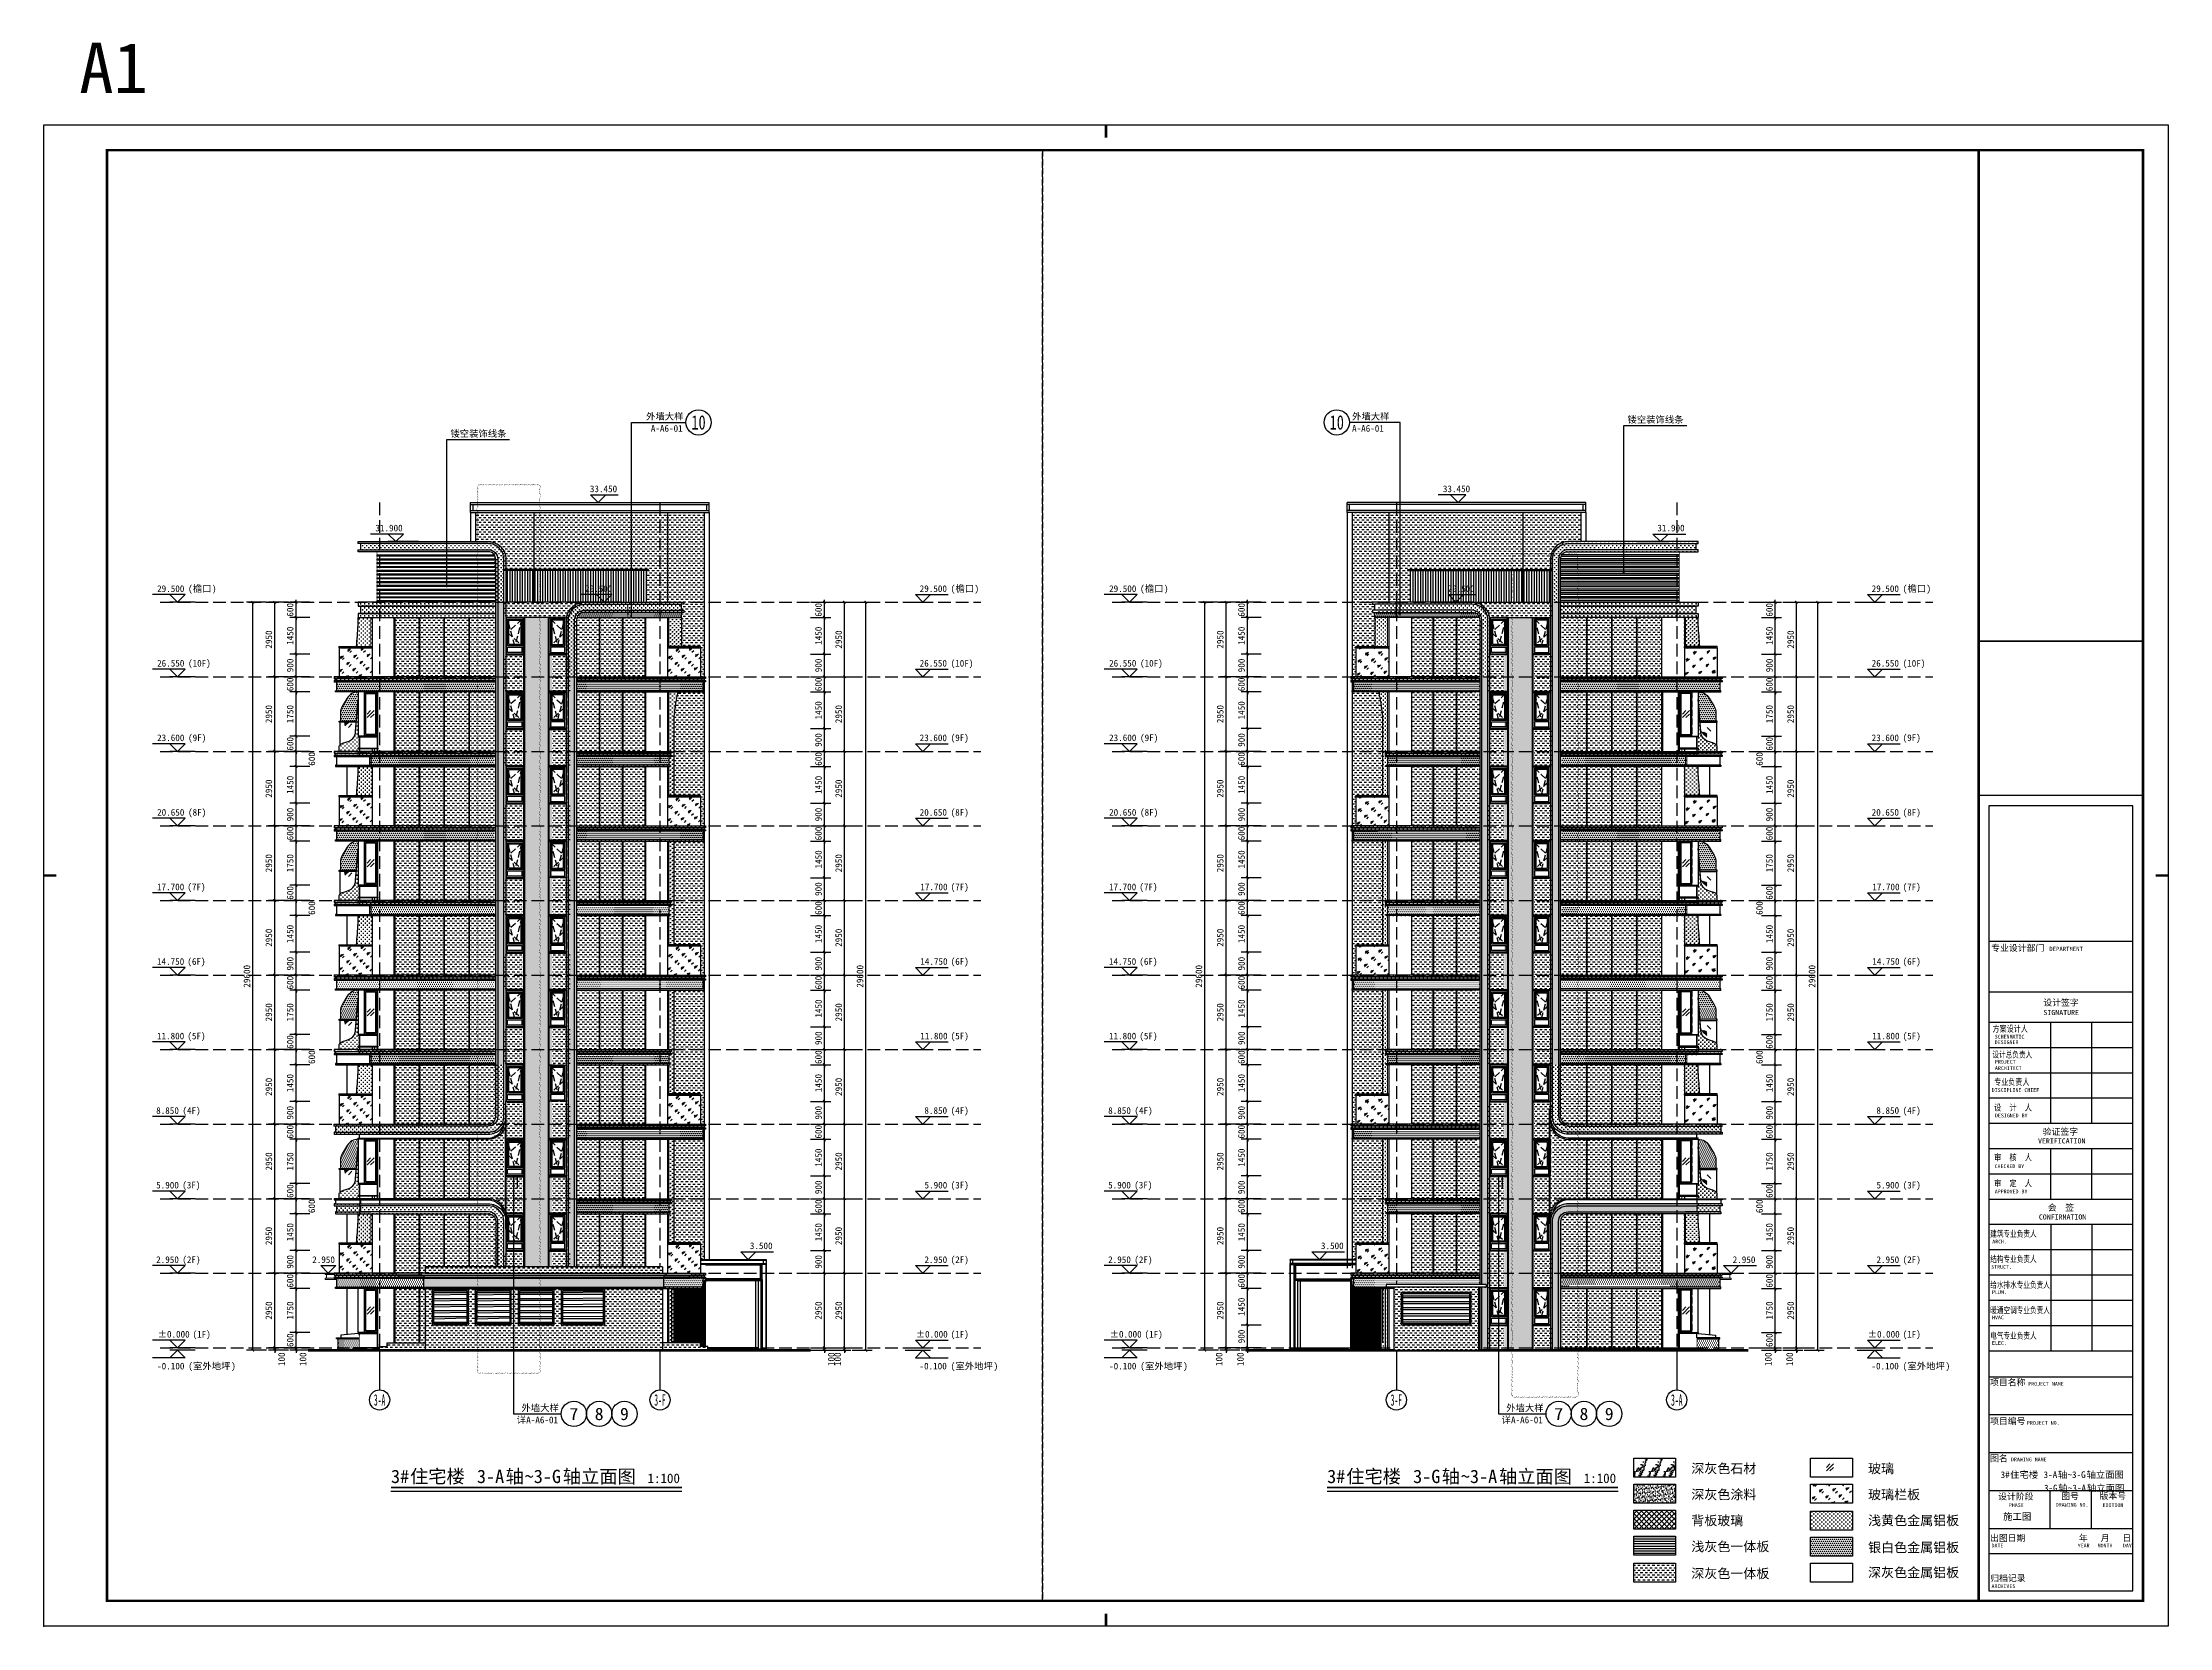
# Model space of a CAD drawing. Extents: x 646072 to 1012572, y -46617 to 16093.
# Drawn here: x 834272 to 918472, y -46617 to 16093 of the extents above; entities that cross this region are included whole.
import ezdxf
from ezdxf.enums import TextEntityAlignment as Align

# ---------------------------------------------------------------- set-up
doc = ezdxf.new("R2010")
doc.units = 0
doc.header["$LTSCALE"] = 1000
doc.header["$MEASUREMENT"] = 0
for name, pattern in [('3#楼-HZS$0$3#楼-HZS$0$__DASH', [0.35, 0.25, -0.1]), ('3#楼-HZS$0$3#楼-HZS$0$DASH', [0.35, 0.25, -0.1]), ('3#楼-HZS$0$DOTE', [2.42, 2, -0.2, 0.02, -0.2]), ('DASH', [0.35, 0.25, -0.1])]:
    doc.linetypes.add(name, pattern=pattern)
doc.layers.get('Defpoints').update_dxf_attribs({"color": 4, "linetype": 'DASH'})
for name, color, linetype in [('3#楼-HZS$0$0-金属铝板（剖）', 7, 'Continuous'), ('3#楼-HZS$0$3#楼-HZS$0$00-看线', 251, 'Continuous'), ('3#楼-HZS$0$3#楼-HZS$0$00-立面灰色金属看线', 252, 'Continuous'), ('3#楼-HZS$0$3#楼-HZS$0$00-立面米色看线', 31, 'Continuous'), ('3#楼-HZS$0$3#楼-HZS$0$0923调整', 6, 'Continuous'), ('3#楼-HZS$0$3#楼-HZS$0$3#-轴号$0$A-ANNO-AXIS-CIRC', 3, 'Continuous'), ('3#楼-HZS$0$3#楼-HZS$0$3#-轴号$0$A-ANNO-AXIS-TEXT', 7, 'Continuous'), ('3#楼-HZS$0$3#楼-HZS$0$A-ANNO-SYMB', 3, 'Continuous'), ('3#楼-HZS$0$3#楼-HZS$0$A-DOOR', 51, 'Continuous'), ('3#楼-HZS$0$3#楼-HZS$0$A-LINE-浅灰色铝板幕墙', 115, 'Continuous'), ('3#楼-HZS$0$3#楼-HZS$0$A-LINE-浅灰色铝板幕墙-填充', 115, 'Continuous'), ('3#楼-HZS$0$3#楼-HZS$0$A-LINE-深灰色铝板', 252, 'Continuous'), ('3#楼-HZS$0$3#楼-HZS$0$A-ROOF', 241, 'Continuous'), ('3#楼-HZS$0$3#楼-HZS$0$DIM_ELEV', 3, 'Continuous'), ('3#楼-HZS$0$3#楼-HZS$0$DIM_LEAD', 3, 'Continuous'), ('3#楼-HZS$0$3#楼-HZS$0$DOTE', 1, '3#楼-HZS$0$DOTE'), ('3#楼-HZS$0$3#楼-HZS$0$ELEV-WIND', 4, 'Continuous'), ('3#楼-HZS$0$3#楼-HZS$0$PUB_DIM', 3, 'Continuous'), ('3#楼-HZS$0$3#楼-HZS$0$PUB_TEXT', 7, 'Continuous'), ('3#楼-HZS$0$3#楼-HZS$0$RAIL', 163, 'Continuous'), ('3#楼-HZS$0$3#楼-HZS$0$WINDOW', 4, 'Continuous'), ('3#楼-HZS$0$3#楼-HZS$0$填充-浅灰色涂料', 115, 'Continuous'), ('3#楼-HZS$0$3#楼-HZS$0$填充-浅黄色铝板', 30, 'Continuous'), ('3#楼-HZS$0$3#楼-HZS$0$填充-深灰色涂料', 11, 'Continuous'), ('3#楼-HZS$0$3#楼-HZS$0$填充-玻璃', 150, 'Continuous'), ('3#楼-HZS$0$3#楼-HZS$0$填充-真石漆', 145, 'Continuous'), ('3#楼-HZS$0$3#楼-HZS$0$填充-背板玻璃', 151, 'Continuous'), ('3#楼-HZS$0$3#楼-HZS$0$填充-银白色铝板', 115, 'Continuous'), ('3#楼-HZS$0$3#楼-HZS$0$深灰色涂料', 151, 'Continuous'), ('3#楼-HZS$0$A-ANNO-INDX', 3, 'Continuous'), ('3#楼-HZS$0$A-ANNO-TEXT', 3, 'Continuous'), ('3#楼-HZS$0$ELEV-WIND', 4, 'Continuous'), ('3#楼-HZS$0$立面分缝', 5, 'Continuous'), ('A-ANNO-TEXT', 3, 'Continuous'), ('A1-无手签$0$A-ANNO-TTLB', 7, 'Continuous'), ('AXIS_TEXT', 7, 'Continuous'), ('图签$0$A-ANNO-TTLB', 7, 'Continuous')]:
    doc.layers.add(name, color=color, linetype=linetype)
doc.layers.add('3#楼-HZS$0$3#楼-HZS$0$1#2#住宅楼 平面图$0$A-00-15-1#-PM-2F$0$00-装饰-看', color=46, linetype='Continuous', lineweight=5)
doc.layers.add('图签$0$PUB_TEXT', color=7, linetype='Continuous', lineweight=30)
doc.layers.add('3#楼-HZS$0$A-ANNO-MODI', color=6, linetype='Continuous', plot=False)
doc.layers.add('图签$0$HIDDENLINE', color=250, linetype='Continuous', plot=False)
doc.styles.add('3#楼-HZS$0$3#楼-HZS$0$3#-轴号$0$_TCH_AXIS', font='')
doc.styles.add('3#楼-HZS$0$3#楼-HZS$0$_TCH_DIM', font='')
doc.styles.add('3#楼-HZS$0$3#楼-HZS$0$_TCH_DIM_T3', font='')
doc.styles.add('3#楼-HZS$0$3#楼-HZS$0$Standard', font='')
doc.styles.add('3#楼-HZS$0$5#楼-HZS$0$Standard', font='')
doc.styles.add('3#楼-HZS$0$_TCH_DIM', font='')
doc.styles.add('3#楼-HZS$0$_TCH_LABEL', font='')
doc.styles.add('3#楼-HZS$0$Standard', font='')
doc.styles.add('A1-无手签$0$黑体', font='simhei.ttf')
doc.styles.add('COMPLEX', font='COMPLEX')
doc.styles.add('图签$0$03_F标_dims$0$_TCH_DIM', font='')
doc.styles.add('图签$0$楷体', font='simkai.ttf')
doc.styles.add('图签$0$黑体', font='simhei.ttf')
doc.styles.get('3#楼-HZS$0$3#楼-HZS$0$3#-轴号$0$_TCH_AXIS').set_extended_font_data('SimSun')
doc.styles.get('3#楼-HZS$0$3#楼-HZS$0$_TCH_DIM').set_extended_font_data('SimSun')
doc.styles.get('3#楼-HZS$0$3#楼-HZS$0$_TCH_DIM_T3').set_extended_font_data('SimSun')
doc.styles.get('3#楼-HZS$0$3#楼-HZS$0$Standard').set_extended_font_data('SimSun')
doc.styles.get('3#楼-HZS$0$5#楼-HZS$0$Standard').set_extended_font_data('SimSun')
doc.styles.get('3#楼-HZS$0$_TCH_DIM').set_extended_font_data('SimSun')
doc.styles.get('3#楼-HZS$0$_TCH_LABEL').set_extended_font_data('SimSun')
doc.styles.get('3#楼-HZS$0$Standard').set_extended_font_data('SimSun')
doc.styles.get('图签$0$03_F标_dims$0$_TCH_DIM').set_extended_font_data('SimSun')
doc.dimstyles.new('3#楼-HZS$0$3#楼-HZS$0$_TCH_ARCH&&100', dxfattribs={"dimtxt": 264.345992, "dimasz": 100, "dimexe": 250, "dimexo": 300, "dimgap": 100, "dimtad": 1, "dimdec": 0, "dimzin": 0, "dimdsep": 46, "dimtxsty": '3#楼-HZS$0$3#楼-HZS$0$_TCH_DIM_T3', "dimblk": '3#楼-HZS$0$3#楼-HZS$0$_ArchTick', "dimcen": 0.09, "dimclrt": 7, "dimazin": 2, "dimtfac": 1, "dimtdec": 0, "dimtix": 1, "dimtmove": 2, "dimatfit": 3, "dimfxl": 100, "dimtolj": 1, "dimtzin": 0, "dimarcsym": 0})
pattern_1 = [(0, (0, 0), (39.6875, 79.375), [0, -79.375])]
pattern_2 = [(0, (0, 0), (95.25, 95.25), [95.25, -95.25])]
pattern_3 = [(0, (0, 14750), (95.25, 95.25), [95.25, -95.25])]
pattern_4 = [(0, (0, -2950), (95.25, 95.25), [95.25, -95.25])]
pattern_5 = [(0, (0, -5900), (95.25, 95.25), [95.25, -95.25])]
pattern_6 = [(0, (0, -8850), (95.25, 95.25), [95.25, -95.25])]
pattern_7 = [(0, (0, -11800), (95.25, 95.25), [95.25, -95.25])]
pattern_8 = [(0, (0, -14750), (95.25, 95.25), [95.25, -95.25])]
pattern_9 = [(0, (0, -17700), (95.25, 95.25), [95.25, -95.25])]
pattern_10 = [(0, (0, 11800), (95.25, 95.25), [95.25, -95.25])]
pattern_11 = [(0, (0, 8850), (95.25, 95.25), [95.25, -95.25])]
pattern_12 = [(0, (0, 5900), (95.25, 95.25), [95.25, -95.25])]
pattern_13 = [(0, (0, 2950), (95.25, 95.25), [95.25, -95.25])]
pattern_14 = [(0, (-7e-10, -8880), (95.25, 95.25), [95.25, -95.25])]
pattern_15 = [(0, (0, 0), (79.375, 79.375), [39.6875, -119.0625]), (90, (19.84, -19.84), (-79.375, 79.375), [39.6875, -119.0625])]
pattern_16 = [(0, (-150, 0), (79.375, 79.375), [39.6875, -119.0625]), (90, (-130.16, -19.84), (-79.375, 79.375), [39.6875, -119.0625])]
pattern_17 = [(45, (0, 20), (-244.94179, 244.94179), [112, -288]), (45, (48, 40), (-244.94179, 244.94179), [48, -352]), (45, (0, 40), (-244.94179, 244.94179), [80, -320]), (45, (24, 20), (268.70058, -268.70058), [100, -300]), (45, (0, 0), (-244.94179, 244.94179), [160, -240]), (45, (0, 60), (-244.94179, 244.94179), [40, -360])]
pattern_18 = [(45, (12999.3, 20), (-244.94179, 244.94179), [112, -288]), (45, (13047.3, 40), (-244.94179, 244.94179), [48, -352]), (45, (12999.3, 40), (-244.94179, 244.94179), [80, -320]), (45, (13023.3, 20), (268.70058, -268.70058), [100, -300]), (45, (12999.3, 0), (-244.94179, 244.94179), [160, -240]), (45, (12999.3, 60), (-244.94179, 244.94179), [40, -360])]
pattern_19 = [(45, (0, -5880), (-244.94179, 244.94179), [112, -288]), (45, (48, -5860), (-244.94179, 244.94179), [48, -352]), (45, (0, -5860), (-244.94179, 244.94179), [80, -320]), (45, (24, -5880), (268.70058, -268.70058), [100, -300]), (45, (0, -5900), (-244.94179, 244.94179), [160, -240]), (45, (0, -5840), (-244.94179, 244.94179), [40, -360])]
pattern_20 = [(45, (12999.3, -5880), (-244.94179, 244.94179), [112, -288]), (45, (13047.3, -5860), (-244.94179, 244.94179), [48, -352]), (45, (12999.3, -5860), (-244.94179, 244.94179), [80, -320]), (45, (13023.3, -5880), (268.70058, -268.70058), [100, -300]), (45, (12999.3, -5900), (-244.94179, 244.94179), [160, -240]), (45, (12999.3, -5840), (-244.94179, 244.94179), [40, -360])]
pattern_21 = [(0, (0, -5900), (79.375, 79.375), [39.6875, -119.0625]), (90, (19.84, -5919.84), (-79.375, 79.375), [39.6875, -119.0625])]
pattern_22 = [(0, (0, -5900), (39.6875, 79.375), [0, -79.375])]
pattern_23 = [(0, (0, -11800), (79.375, 79.375), [39.6875, -119.0625]), (90, (19.84, -11819.84), (-79.375, 79.375), [39.6875, -119.0625])]
pattern_24 = [(0, (0, -11800), (39.6875, 79.375), [0, -79.375])]
pattern_25 = [(0, (0, -17700), (79.375, 79.375), [39.6875, -119.0625]), (90, (19.84, -17719.84), (-79.375, 79.375), [39.6875, -119.0625])]
pattern_26 = [(0, (0, -17700), (39.6875, 79.375), [0, -79.375])]
pattern_27 = [(0, (-498153.77, 141892.01), (95.25, 95.25), [95.25, -95.25])]
pattern_28 = [(0, (-498153.77, 135992.01), (95.25, 95.25), [95.25, -95.25])]
pattern_29 = [(0, (-498153.77, 130092.01), (95.25, 95.25), [95.25, -95.25])]
pattern_30 = [(0, (-508403.77, 141892.01), (39.6875, 79.375), [0, -79.375])]
pattern_31 = [(0, (-508403.77, 141842.01), (79.375, 79.375), [39.6875, -119.0625]), (90, (-508383.93, 141822.17), (-79.375, 79.375), [39.6875, -119.0625])]
pattern_32 = [(0, (-845321.5, 32603), (79.375, 79.375), [39.6875, -119.0625]), (90, (-845301.655, 32583.15), (-79.375, 79.375), [39.6875, -119.0625])]
pattern_33 = [(0, (150, 0), (79.375, 79.375), [39.6875, -119.0625]), (90, (169.84, -19.84), (-79.375, 79.375), [39.6875, -119.0625])]
pattern_34 = [(0, (0, -11800), (79.375, 79.375), [39.6875, -119.0625]), (90, (19.84, -11819.84), (-79.375, 79.375), [39.6875, -119.0625])]
pattern_35 = [(0, (0, -11800), (39.6875, 79.375), [0, -79.375])]
pattern_36 = [(0, (0, -17700), (79.375, 79.375), [39.6875, -119.0625]), (90, (19.84, -17719.84), (-79.375, 79.375), [39.6875, -119.0625])]
pattern_37 = [(0, (0, -17700), (39.6875, 79.375), [0, -79.375])]
pattern_38 = [(0, (0, -8850), (95.25, 95.25), [95.25, -95.25])]
pattern_39 = [(0, (0, -11800), (95.25, 95.25), [95.25, -95.25])]
pattern_40 = [(0, (0, -14750), (95.25, 95.25), [95.25, -95.25])]
pattern_41 = [(0, (0, -17700), (95.25, 95.25), [95.25, -95.25])]
pattern_42 = [(0, (-7e-10, -8880), (95.25, 95.25), [95.25, -95.25])]
pattern_43 = [(0, (-7e-10, -11830), (95.25, 95.25), [95.25, -95.25])]

msp = doc.modelspace()

# ---------------------------------------------------------------- texts
for s, style, p in [('深灰色石材', '3#楼-HZS$0$3#楼-HZS$0$Standard', (899541.9, -40516)), ('玻璃', '3#楼-HZS$0$5#楼-HZS$0$Standard', (906541.9, -40516)), ('深灰色涂料', '3#楼-HZS$0$3#楼-HZS$0$Standard', (899541.9, -41545.2)), ('玻璃栏板', '3#楼-HZS$0$3#楼-HZS$0$Standard', (906541.9, -41545.2)), ('背板玻璃', '3#楼-HZS$0$3#楼-HZS$0$Standard', (899541.9, -42574.4)), ('浅黄色金属铝板', '3#楼-HZS$0$3#楼-HZS$0$Standard', (906541.9, -42571.2)), ('浅灰色一体板', '3#楼-HZS$0$3#楼-HZS$0$Standard', (899541.9, -43603.6)), ('银白色金属铝板', '3#楼-HZS$0$3#楼-HZS$0$Standard', (906541.9, -43639.2)), ('深灰色一体板', '3#楼-HZS$0$3#楼-HZS$0$Standard', (899541.9, -44668.4)), ('深灰色金属铝板', '3#楼-HZS$0$3#楼-HZS$0$Standard', (906541.9, -44629.6))]:
    msp.add_text(s, height=377.64, dxfattribs=dict(style=style)).set_placement(p)
at = {"layer": '3#楼-HZS$0$3#楼-HZS$0$PUB_TEXT', "color": 7, "style": '3#楼-HZS$0$3#楼-HZS$0$_TCH_DIM'}
for s, height, p in [('镂空装饰线条', 264.35, (897016.6, 1044.5)), ('镂空装饰线条', 264.35, (850419.8, 489.5)), ('33.450', 264.35, (855939.7, -1696.8)), ('33.450', 264.35, (889708.6, -1696.8)), ('31.900', 264.35, (847449.3, -3246.8)), ('31.900', 264.35, (898199, -3246.8)), ('29.500', 264.35, (838807.8, -5646.8)), ('(', 264.3, (840033.6, -5646.8)), ('檐口', 264.35, (840222.6, -5646.8)), (')', 264.3, (840978.8, -5646.8)), ('29.500', 264.35, (855749.4, -5646.8)), ('29.500', 264.35, (868996.7, -5646.8)), ('(', 264.3, (870222.5, -5646.8)), ('檐口', 264.35, (870411.5, -5646.8)), (')', 264.3, (871167.6, -5646.8)), ('29.500', 264.35, (876494.8, -5646.8)), ('(', 264.3, (877720.6, -5646.8)), ('檐口', 264.35, (877909.6, -5646.8)), (')', 264.3, (878665.8, -5646.8)), ('29.500', 264.35, (889896.5, -5646.8)), ('29.500', 264.35, (906683.7, -5646.8)), ('(', 264.3, (907909.5, -5646.8)), ('檐口', 264.35, (908098.5, -5646.8)), (')', 264.3, (908854.7, -5646.8)), ('26.550', 264.35, (838807.8, -8596.8)), ('(10F)', 264.35, (840033.6, -8596.8)), ('26.550', 264.35, (868996.7, -8596.8)), ('(10F)', 264.35, (870222.5, -8596.8)), ('26.550', 264.35, (876494.8, -8596.8)), ('(10F)', 264.35, (877720.6, -8596.8)), ('26.550', 264.35, (906683.7, -8596.8)), ('(10F)', 264.35, (907909.5, -8596.8)), ('23.600', 264.35, (838807.8, -11546.8)), ('(9F)', 264.35, (840033.6, -11546.8)), ('23.600', 264.35, (868996.7, -11546.8)), ('(9F)', 264.35, (870222.5, -11546.8)), ('23.600', 264.35, (876494.8, -11546.8)), ('(9F)', 264.35, (877720.6, -11546.8)), ('23.600', 264.35, (906683.7, -11546.8)), ('(9F)', 264.35, (907909.5, -11546.8)), ('20.650', 264.35, (838807.8, -14496.8)), ('(8F)', 264.35, (840033.6, -14496.8)), ('20.650', 264.35, (868996.7, -14496.8)), ('(8F)', 264.35, (870222.5, -14496.8)), ('20.650', 264.35, (876494.8, -14496.8)), ('(8F)', 264.35, (877720.6, -14496.8)), ('20.650', 264.35, (906683.7, -14496.8)), ('(8F)', 264.35, (907909.5, -14496.8)), ('17.700', 264.35, (838803.1, -17446.8)), ('(7F)', 264.35, (840005.3, -17446.8)), ('17.700', 264.35, (869020.3, -17446.8)), ('(7F)', 264.35, (870222.5, -17446.8)), ('17.700', 264.35, (876490.1, -17446.8)), ('(7F)', 264.35, (877692.3, -17446.8)), ('17.700', 264.35, (906707.4, -17446.8)), ('(7F)', 264.35, (907909.5, -17446.8)), ('14.750', 264.35, (838803.1, -20396.8)), ('(6F)', 264.35, (840005.3, -20396.8)), ('14.750', 264.35, (869020.3, -20396.8)), ('(6F)', 264.35, (870222.5, -20396.8)), ('14.750', 264.35, (876490.1, -20396.8)), ('(6F)', 264.35, (877692.3, -20396.8)), ('14.750', 264.35, (906707.4, -20396.8)), ('(6F)', 264.35, (907909.5, -20396.8)), ('11.800', 264.35, (838803.1, -23346.8)), ('(5F)', 264.35, (840005.3, -23346.8)), ('11.800', 264.35, (869020.3, -23346.8)), ('(5F)', 264.35, (870222.5, -23346.8)), ('11.800', 264.35, (876490.1, -23346.8)), ('(5F)', 264.35, (877692.3, -23346.8)), ('11.800', 264.35, (906707.4, -23346.8)), ('(5F)', 264.35, (907909.5, -23346.8)), ('8.850', 264.35, (838770.6, -26296.8)), ('(4F)', 264.35, (839810.3, -26296.8)), ('8.850', 264.35, (869182.8, -26296.8)), ('(4F)', 264.35, (870222.5, -26296.8)), ('8.850', 264.35, (876457.6, -26296.8)), ('(4F)', 264.35, (877497.3, -26296.8)), ('8.850', 264.35, (906869.8, -26296.8)), ('(4F)', 264.35, (907909.5, -26296.8)), ('5.900', 264.35, (838769.4, -29246.8)), ('(3F)', 264.35, (839803.2, -29246.8)), ('5.900', 264.35, (869188.7, -29246.8)), ('(3F)', 264.35, (870222.5, -29246.8)), ('5.900', 264.35, (876456.4, -29246.8)), ('(3F)', 264.35, (877490.2, -29246.8)), ('5.900', 264.35, (906875.7, -29246.8)), ('(3F)', 264.35, (907909.5, -29246.8)), ('2.950', 264.35, (838770, -32196.8)), ('(2F)', 264.35, (839806.8, -32196.8)), ('2.950', 264.35, (844947.8, -32196.8)), ('3.500', 264.35, (862273.6, -31646.8)), ('2.950', 264.35, (869185.7, -32196.8)), ('(2F)', 264.35, (870222.5, -32196.8)), ('2.950', 264.35, (876457, -32196.8)), ('(2F)', 264.35, (877493.8, -32196.8)), ('3.500', 264.35, (884881.7, -31646.8)), ('2.950', 264.35, (901181.9, -32196.8)), ('2.950', 264.35, (906872.8, -32196.8)), ('(2F)', 264.35, (907909.5, -32196.8)), ('%%P0.000', 264.35, (838837.7, -35146.8)), ('(1F)', 264.35, (840212.6, -35146.8)), ('%%P0.000', 264.35, (868847.6, -35146.8)), ('(1F)', 264.35, (870222.5, -35146.8)), ('%%P0.000', 264.35, (876524.7, -35146.8)), ('(1F)', 264.35, (877899.6, -35146.8)), ('%%P0.000', 264.35, (906534.6, -35146.8)), ('(1F)', 264.35, (907909.5, -35146.8)), ('-0.100', 264.35, (838809.3, -36406.8)), ('(', 264.3, (840042.5, -36406.8)), ('室外地坪', 264.35, (840231.5, -36406.8)), (')', 264.3, (841743.7, -36406.8)), ('-0.100', 264.35, (868989.3, -36406.8)), ('(', 264.3, (870222.5, -36406.8)), ('室外地坪', 264.35, (870411.5, -36406.8)), (')', 264.3, (871923.8, -36406.8)), ('-0.100', 264.35, (876496.3, -36406.8)), ('(', 264.3, (877729.5, -36406.8)), ('室外地坪', 264.35, (877918.5, -36406.8)), (')', 264.3, (879430.7, -36406.8)), ('-0.100', 264.35, (906676.3, -36406.8)), ('(', 264.3, (907909.5, -36406.8)), ('室外地坪', 264.35, (908098.5, -36406.8)), (')', 264.3, (909610.8, -36406.8))]:
    msp.add_text(s, height=height, dxfattribs=at).set_placement(p)
at = {"layer": '3#楼-HZS$0$A-ANNO-TEXT', "color": 7, "style": '3#楼-HZS$0$_TCH_DIM'}
for s, height, p in [('外墙大样', 264.35, (858165.2, 1169.8)), ('A-A6-01', 264.35, (858354.3, 695.5)), ('A-A6-01', 264.35, (886113.3, 695.5)), ('外墙大样', 264.35, (886113.3, 1169.8)), ('外墙大样', 264.35, (853231.1, -38062.4)), ('外墙大样', 264.35, (892217.2, -38062.4)), ('详', 264.3, (853042.1, -38536.8)), ('A-A6-01', 264.35, (853420.2, -38536.8)), ('详', 264.3, (892028.2, -38536.8)), ('A-A6-01', 264.35, (892406.3, -38536.8))]:
    msp.add_text(s, height=height, dxfattribs=at).set_placement(p)
at = {"layer": '3#楼-HZS$0$A-ANNO-TEXT', "color": 7, "style": '3#楼-HZS$0$_TCH_LABEL'}
for s, height, width, p, p2 in [('10', 565.69, 0.699219, (859958.3, 782), (860524, 782)), ('10', 565.69, 0.699219, (885225.5, 782), (885791.2, 782)), ('7', 481, 1.042766, (855127.7, -38407.9), (855486.4, -38407.9)), ('8', 489.6, 0.990893, (856133.6, -38412.2), (856480.5, -38412.2)), ('9', 488.2, 0.998884, (857132.7, -38411.5), (857481.4, -38411.5)), ('7', 481, 1.042766, (894113.8, -38407.9), (894472.4, -38407.9)), ('8', 489.6, 0.990893, (895119.7, -38412.2), (895466.6, -38412.2)), ('9', 488.2, 0.998884, (896118.7, -38411.5), (896467.5, -38411.5))]:
    msp.add_text(s, height=height, dxfattribs=dict(at, width=width)).set_placement(p, p2, align=Align.FIT)
at = {"layer": '3#楼-HZS$0$A-ANNO-TEXT', "style": '3#楼-HZS$0$Standard'}
for s, height, p in [('住宅楼', 264.35, (912165.1, -40705.5)), ('轴', 264.3, (914055.4, -40705.5)), ('轴立面图', 264.35, (915189.6, -40705.5)), ('3#', 264.35, (911787, -40705.5)), ('3-A', 264.35, (913488.3, -40705.5)), ('3-G', 264.35, (913504.4, -41233.3)), ('轴', 264.3, (914071.5, -41233.3)), ('~3-G', 264.35, (914433.4, -40705.5)), ('~3-A', 264.35, (914449.6, -41233.3)), ('轴立面图', 264.35, (915205.7, -41233.3))]:
    msp.add_text(s, height=height, dxfattribs=at).set_placement(p)
at = {"layer": 'A-ANNO-TEXT', "color": 7, "style": '3#楼-HZS$0$3#楼-HZS$0$Standard'}
for s, height, p in [('3#', 528.69, (848065.4, -40904.2, 0)), ('住宅楼', 528.69, (848821.6, -40904.2, 0)), ('3-A', 528.69, (851468, -40904.2, 0)), ('轴', 528.7, (852602.2, -40904.2, 0)), ('~3-G', 528.69, (853358.3, -40904.2, 0)), ('轴立面图', 528.69, (854870.5, -40904.2, 0)), ('3#', 528.69, (885127.2, -40904.2, 0)), ('住宅楼', 528.69, (885883.3, -40904.2, 0)), ('3-G', 528.69, (888529.7, -40904.2, 0)), ('轴', 528.7, (889663.9, -40904.2, 0)), ('~3-A', 528.69, (890420, -40904.2, 0)), ('轴立面图', 528.69, (891932.2, -40904.2, 0)), ('1:100', 377.64, (858220.5, -40904.2, 0)), ('1:100', 377.64, (895282.2, -40904.2, 0))]:
    msp.add_text(s, height=height, dxfattribs=at).set_placement(p)
at = {"layer": 'A1-无手签$0$A-ANNO-TTLB', "style": 'A1-无手签$0$黑体'}
msp.add_text('A1', height=2000, dxfattribs=at).set_placement((835723.7, 14093.5))
at = {"layer": '图签$0$A-ANNO-TTLB'}
for s, height, style, p in [('专业设计部门', 250, '图签$0$楷体', (911416.5, -19856.9)), ('DEPARTMENT', 170, '图签$0$黑体', (913716, -19854.4)), ('设计签字', 250, '图签$0$楷体', (913476.4, -22015.9)), ('SIGNATURE', 200, '图签$0$黑体', (913481.8, -22385.7)), ('SCHENMATIC', 150, '图签$0$黑体', (911554, -23317.1)), ('DESIGNER', 150, '图签$0$黑体', (911554, -23534.3)), ('ARCHITECT', 150, '图签$0$黑体', (911562.7, -24560.4)), ('PROJECT', 150, '图签$0$黑体', (911562.7, -24310.8)), ('DISCIPLINE CHIEF', 150, '图签$0$黑体', (911437.2, -25427.6)), ('DESIGNED BY', 150, '图签$0$黑体', (911564.3, -26434.2)), ('验证签字', 250, '图签$0$楷体', (913454, -27127)), ('VERIFICATION', 200, '图签$0$黑体', (913268.8, -27466.6)), ('CHECKED BY', 150, '图签$0$黑体', (911548.7, -28442.7)), ('APPROVED BY', 150, '图签$0$黑体', (911557.6, -29441.9)), ('CONFIRMATION', 200, '图签$0$黑体', (913301.8, -30475.8)), ('会  签', 250, '图签$0$楷体', (913654.5, -30128.8)), ('ARCH.', 150, '图签$0$黑体', (911456.2, -31423.2)), ('STRUCT.', 150, '图签$0$黑体', (911416.1, -32426.6)), ('PLUM.', 150, '图签$0$黑体', (911446.2, -33424.4)), ('HVAC', 150, '图签$0$黑体', (911446.2, -34424.4)), ('ELEC.', 150, '图签$0$黑体', (911446.2, -35436.8)), ('项目名称', 250, '图签$0$楷体', (911370, -37043.3)), ('PROJECT NAME', 150, '图签$0$黑体', (912880.1, -37055.4)), ('项目编号', 250, '图签$0$楷体', (911370, -38575.3)), ('PROJECT NO.', 150, '图签$0$黑体', (912831.8, -38598)), ('图名', 250, '图签$0$楷体', (911370, -40050.5)), ('DRAWING NAME', 150, '图签$0$黑体', (912198, -40045.1)), ('版本号', 250, '图签$0$楷体', (915705.1, -41538.9)), ('设计阶段', 250, '图签$0$楷体', (911689.1, -41559.8)), ('PHASE', 150, '图签$0$黑体', (912112.8, -41849.5)), ('DRAWING NO.', 150, '图签$0$黑体', (913972.4, -41838.3)), ('图号', 250, '图签$0$楷体', (914189.5, -41548.5)), ('EDITION', 150, '图签$0$黑体', (915824.2, -41851.2)), ('出图日期', 250, '图签$0$楷体', (911370, -43204)), ('年   月   日', 250, '图签$0$楷体', (914890.4, -43204)), ('DATE', 150, '图签$0$黑体', (911427.8, -43452.7)), ('YEAR', 150, '图签$0$黑体', (914839.9, -43452.7)), ('MONTH', 150, '图签$0$黑体', (915628.7, -43452.7)), ('DAY', 150, '图签$0$黑体', (916629.5, -43452.7)), ('归档记录', 250, '图签$0$楷体', (911376.7, -44790.6)), ('ARCHIVES', 150, '图签$0$黑体', (911428.5, -45057.7))]:
    msp.add_text(s, height=height, dxfattribs=dict(at, style=style)).set_placement(p)
at = {"layer": '图签$0$A-ANNO-TTLB', "style": '图签$0$楷体'}
for s, width, p in [('方案设计人', 0.8, (911466.4, -23053.4)), ('设计总负责人', 0.75, (911463.2, -24073.2)), ('专业负责人', 0.8, (911531.4, -25161.8)), ('设  计  人', 0.8, (911531.4, -26172.6)), ('审  核  人', 0.8, (911531.4, -28141.1)), ('审  定  人', 0.8, (911531.4, -29166.9)), ('建筑专业负责人', 0.75, (911375.2, -31164.8)), ('结构专业负责人', 0.75, (911375.2, -32164.8)), ('给水排水专业负责人', 0.75, (911375.2, -33185.4)), ('暖通空调专业负责人', 0.75, (911375.2, -34185.4)), ('电气专业负责人', 0.75, (911375.2, -35199.1))]:
    msp.add_text(s, height=250, dxfattribs=dict(at, width=width)).set_placement(p)
at = {"layer": '图签$0$PUB_TEXT', "color": 1, "style": '图签$0$03_F标_dims$0$_TCH_DIM'}
msp.add_text('施工图', height=265.82, dxfattribs=at).set_placement((912444.1, -42358.6), align=Align.CENTER)

# ---------------------------------------------------------------- blocks, each defined once
blk = doc.blocks.new('3#楼-HZS$0$3#楼-HZS$0$asdg04d+9j80')
at = {"layer": '3#楼-HZS$0$3#楼-HZS$0$ELEV-WIND', "color": 8, "linetype": '3#楼-HZS$0$3#楼-HZS$0$__DASH'}
blk.add_lwpolyline([(166652, -257725), (167352, -257725), (167352, -259175), (166652, -259175)], close=True, dxfattribs=at)
at = {"layer": '3#楼-HZS$0$3#楼-HZS$0$ELEV-WIND'}
for points in [[(166667, -257740), (167337, -257740), (167337, -259160), (166667, -259160)], [(167287, -257790), (166717, -257790), (166717, -258850), (167287, -258850)], [(167237, -257840), (166767, -257840), (166767, -258800), (167237, -258800)], [(167287, -258900), (166717, -258900), (166717, -259110), (167287, -259110)]]:
    blk.add_lwpolyline(points, close=True, dxfattribs=at)
at = {"layer": '3#楼-HZS$0$3#楼-HZS$0$ELEV-WIND', "color": 8, "linetype": '3#楼-HZS$0$3#楼-HZS$0$DASH'}
for points in [[(166717, -257790), (167287, -258325), (166717, -258850)], [(166717, -257790), (167002, -258850), (167287, -257790)]]:
    blk.add_lwpolyline(points, dxfattribs=at)
blk = doc.blocks.new('3#楼-HZS$0$3#楼-HZS$0$df0j4+fg90')
at = {"layer": '3#楼-HZS$0$3#楼-HZS$0$A-LINE-浅灰色铝板幕墙-填充'}
h = blk.add_hatch(dxfattribs=at)
h.set_pattern_fill('DOTS', color=256, scale=50)
h.set_pattern_definition(pattern_1)
edge = h.paths.add_edge_path()
edge.add_line((360918, 133089), (357096, 133089))
edge.add_arc((357071, 132787), 303, 85.29678, 160.33524)
edge.add_line((356786, 132889), (360918, 132889))
edge.add_line((360918, 132889), (360918, 133089))
h = blk.add_hatch(dxfattribs=at)
h.set_pattern_fill('DOTS', color=256, scale=50)
h.set_pattern_definition(pattern_1)
h.paths.add_polyline_path([(353518, 130339), (347268, 130339), (347268, 129989), (353518, 129989)])
h = blk.add_hatch(dxfattribs=at)
h.set_pattern_fill('DOTS', color=256, scale=50)
h.set_pattern_definition(pattern_1)
h.paths.add_polyline_path([(361768, 130339), (356768, 130339), (356768, 129989), (361768, 129989)])
h = blk.add_hatch(dxfattribs=at)
h.set_pattern_fill('DOTS', color=256, scale=50)
h.set_pattern_definition(pattern_1)
h.paths.add_polyline_path([(353518, 127389), (348568, 127389), (348568, 127039), (353518, 127039)])
h = blk.add_hatch(dxfattribs=at)
h.set_pattern_fill('DOTS', color=256, scale=50)
h.set_pattern_definition(pattern_1)
h.paths.add_polyline_path([(360418, 127389), (356768, 127367), (356768, 127039), (360418, 127039)])
h = blk.add_hatch(dxfattribs=at)
h.set_pattern_fill('DOTS', color=256, scale=50)
h.set_pattern_definition(pattern_22)
h.paths.add_polyline_path([(353518, 124439), (347268, 124439), (347268, 124089), (353518, 124089)])
h = blk.add_hatch(dxfattribs=at)
h.set_pattern_fill('DOTS', color=256, scale=50)
h.set_pattern_definition(pattern_22)
h.paths.add_polyline_path([(361768, 124439), (356768, 124439), (356768, 124089), (361768, 124089)])
h = blk.add_hatch(dxfattribs=at)
h.set_pattern_fill('DOTS', color=256, scale=50)
h.set_pattern_definition(pattern_22)
h.paths.add_polyline_path([(353518, 121489), (348568, 121489), (348568, 121139), (353518, 121139)])
h = blk.add_hatch(dxfattribs=at)
h.set_pattern_fill('DOTS', color=256, scale=50)
h.set_pattern_definition(pattern_22)
h.paths.add_polyline_path([(360418, 121489), (356768, 121489), (356768, 121139), (360418, 121139)])
h = blk.add_hatch(dxfattribs=at)
h.set_pattern_fill('DOTS', color=256, scale=50)
h.set_pattern_definition(pattern_24)
h.paths.add_polyline_path([(353518, 118539), (347268, 118539), (347268, 118189), (353518, 118189)])
h = blk.add_hatch(dxfattribs=at)
h.set_pattern_fill('DOTS', color=256, scale=50)
h.set_pattern_definition(pattern_24)
h.paths.add_polyline_path([(361768, 118539), (356768, 118539), (356768, 118189), (361768, 118189)])
h = blk.add_hatch(dxfattribs=at)
h.set_pattern_fill('DOTS', color=256, scale=50)
h.set_pattern_definition(pattern_24)
h.paths.add_polyline_path([(353518, 115589), (348568, 115589), (348568, 115239), (353518, 115239)])
h = blk.add_hatch(dxfattribs=at)
h.set_pattern_fill('DOTS', color=256, scale=50)
h.set_pattern_definition(pattern_24)
h.paths.add_polyline_path([(360418, 115589), (356768, 115589), (356768, 115239), (360418, 115239)])
h = blk.add_hatch(dxfattribs=at)
h.set_pattern_fill('DOTS', color=256, scale=50)
h.set_pattern_definition(pattern_26)
h.paths.add_polyline_path([(361768, 112639), (356768, 112639), (356768, 112289), (361768, 112289)])
h = blk.add_hatch(dxfattribs=at)
h.set_pattern_fill('DOTS', color=256, scale=50)
h.set_pattern_definition(pattern_26)
h.paths.add_polyline_path([(360418, 109689), (356768, 109689), (356768, 109339), (360418, 109339)])
h = blk.add_hatch(dxfattribs=at)
h.set_pattern_fill('DOTS', color=256, scale=50)
h.set_pattern_definition(pattern_1)
h.paths.add_polyline_path([(350718, 106739), (347268, 106739), (347268, 106389), (350718, 106389)])
h = blk.add_hatch(dxfattribs=at)
h.set_pattern_fill('DOTS', color=256, scale=50)
h.set_pattern_definition([(0, (0, -23600), (39.6875, 79.375), [0, -79.375])])
h.paths.add_polyline_path([(360218, 106739), (360218, 106389), (361768, 106389), (361768, 106739)])
h = blk.add_hatch(dxfattribs=at)
h.set_pattern_fill('DOTS', color=250, scale=50)
h.set_pattern_definition(pattern_30)
h.paths.add_polyline_path([(347318, 104339), (348172, 104339), (348172, 103939), (347318, 103939)])
at = {"layer": '3#楼-HZS$0$3#楼-HZS$0$填充-浅黄色铝板'}
h = blk.add_hatch(dxfattribs=at)
h.set_pattern_fill('CROSS', color=30, scale=50)
h.set_pattern_definition(pattern_15)
h.paths.add_polyline_path([(353218, 135889), (348118, 135889), (348118, 135809), (353218, 135809, -0.414214), (353838, 135189), (353838, 133489), (353918, 133489), (353918, 135189, 0.414214)])
h.paths.add_polyline_path([(353218, 135569), (348118, 135569), (348118, 135489), (353218, 135489, -0.414214), (353518, 135189), (353518, 133489), (353598, 133489), (353598, 135189, 0.414214)], flags=17)
h.paths.add_polyline_path([(353218, 135809), (348218, 135809), (348218, 135569), (353218, 135569, -0.414214), (353598, 135189), (353598, 133489), (353838, 133489), (353838, 135189, 0.414214)], flags=17)
h = blk.add_hatch(dxfattribs=at)
h.set_pattern_fill('CROSS', color=30, scale=50)
h.set_pattern_definition(pattern_15)
h.paths.add_polyline_path([(353518, 133489), (348118, 133489), (348118, 133339), (353518, 133339)])
h.paths.add_polyline_path([(353518, 133339), (348218, 133339), (348218, 133039), (353518, 133039)])
h.paths.add_polyline_path([(353518, 133039), (348218, 133039), (348118, 133039), (348118, 132889), (353518, 132889)])
h = blk.add_hatch(dxfattribs=at)
h.set_pattern_fill('CROSS', color=30, scale=50)
h.set_pattern_definition(pattern_15)
h.paths.add_polyline_path([(353518, 115189), (353918, 115189), (353918, 133489), (353518, 133489)])
h = blk.add_hatch(dxfattribs=at)
h.set_pattern_fill('CROSS', color=30, scale=50)
h.set_pattern_definition(pattern_16)
edge = h.paths.add_edge_path()
edge.add_line((361018, 133489), (357068, 133489))
edge.add_arc((357068, 132789), 700, 90, 180)
edge.add_line((356368, 132789), (356368, 130539))
edge.add_line((356368, 130539), (356448, 130539))
edge.add_line((356448, 130539), (356448, 132789))
edge.add_arc((357068, 132789), 620, 90, 180, ccw=False)
edge.add_line((357068, 133409), (360768, 133409))
edge.add_line((360768, 133409), (361018, 133409))
edge.add_line((361018, 133409), (361018, 133489))
edge = h.paths.add_edge_path(flags=17)
edge.add_line((360918, 133409), (357068, 133409))
edge.add_arc((357068, 132789), 620, 90, 180)
edge.add_line((356448, 132789), (356448, 130539))
edge.add_line((356448, 130539), (356688, 130539))
edge.add_line((356688, 130539), (356688, 132789))
edge.add_arc((357068, 132789), 380, 90, 180, ccw=False)
edge.add_line((357068, 133169), (360918, 133169))
edge.add_line((360918, 133169), (360918, 133409))
edge = h.paths.add_edge_path(flags=17)
edge.add_line((361018, 133169), (360768, 133169))
edge.add_line((360768, 133169), (357068, 133169))
edge.add_arc((357068, 132789), 380, 90, 180)
edge.add_line((356688, 132789), (356688, 130539))
edge.add_line((356688, 130539), (356768, 130539))
edge.add_line((356768, 130539), (356768, 132789))
edge.add_arc((357068, 132789), 300, 90, 180, ccw=False)
edge.add_line((357068, 133089), (361018, 133089))
edge.add_line((361018, 133089), (361018, 133169))
h = blk.add_hatch(dxfattribs=at)
h.set_pattern_fill('CROSS', color=30, scale=50)
h.set_pattern_definition(pattern_15)
h.paths.add_polyline_path([(353518, 130539), (347168, 130539), (347168, 130469), (353518, 130469)])
h.paths.add_polyline_path([(353518, 130469), (347218, 130469), (347218, 130389), (353518, 130389)])
h.paths.add_polyline_path([(353518, 130389), (347218, 130389), (347168, 130389), (347168, 130339), (347268, 130339), (353518, 130339)])
h.paths.add_polyline_path([(353518, 129989), (347218, 129989), (347218, 129939), (353518, 129939)])
h = blk.add_hatch(dxfattribs=at)
h.set_pattern_fill('CROSS', color=30, scale=50)
h.set_pattern_definition(pattern_16)
h.paths.add_polyline_path([(356368, 107189), (356768, 107189), (356768, 130539), (356368, 130539)])
h = blk.add_hatch(dxfattribs=at)
h.set_pattern_fill('CROSS', color=30, scale=50)
h.set_pattern_definition(pattern_15)
h.paths.add_polyline_path([(361868, 130539), (356768, 130539), (356768, 130469), (361868, 130469)])
h.paths.add_polyline_path([(361818, 130469), (356768, 130469), (356768, 130389), (361818, 130389)])
h.paths.add_polyline_path([(361868, 130389), (361818, 130389), (356768, 130389), (356768, 130339), (361768, 130339), (361868, 130339)])
h.paths.add_polyline_path([(361818, 129989), (356918, 129989), (356918, 129939), (361818, 129939)])
h = blk.add_hatch(dxfattribs=at)
h.set_pattern_fill('CROSS', color=30, scale=50)
h.set_pattern_definition(pattern_15)
h.paths.add_polyline_path([(353518, 127589), (348118, 127589), (348118, 127519), (353518, 127519)])
h.paths.add_polyline_path([(353518, 127519), (348168, 127519), (348168, 127439), (353518, 127439)])
h.paths.add_polyline_path([(353518, 127439), (348118, 127439), (348118, 127389), (348568, 127389), (353518, 127389)])
h.paths.add_polyline_path([(353518, 127039), (348568, 127039), (348568, 126989), (353518, 126989)])
h = blk.add_hatch(dxfattribs=at)
h.set_pattern_fill('CROSS', color=30, scale=50)
h.set_pattern_definition(pattern_15)
h.paths.add_polyline_path([(360518, 127589), (356768, 127589), (356768, 127519), (360518, 127519)])
h.paths.add_polyline_path([(360468, 127519), (356768, 127519), (356768, 127439), (360468, 127439)])
h.paths.add_polyline_path([(360518, 127439), (360468, 127439), (356769, 127414), (356769, 127364), (360418, 127389), (360518, 127389)])
h.paths.add_polyline_path([(360468, 127039), (356918, 127039), (356918, 126989), (360468, 126989)])
h = blk.add_hatch(dxfattribs=at)
h.set_pattern_fill('CROSS', color=30, scale=50)
h.set_pattern_definition(pattern_21)
h.paths.add_polyline_path([(353518, 124639), (347168, 124639), (347168, 124569), (353518, 124569)])
h.paths.add_polyline_path([(353518, 124569), (347218, 124569), (347218, 124489), (353518, 124489)])
h.paths.add_polyline_path([(353518, 124489), (347218, 124489), (347168, 124489), (347168, 124439), (347268, 124439), (353518, 124439)])
h.paths.add_polyline_path([(353518, 124089), (347218, 124089), (347218, 124039), (353518, 124039)])
h = blk.add_hatch(dxfattribs=at)
h.set_pattern_fill('CROSS', color=30, scale=50)
h.set_pattern_definition(pattern_21)
h.paths.add_polyline_path([(361868, 124639), (356768, 124639), (356768, 124569), (361868, 124569)])
h.paths.add_polyline_path([(361818, 124569), (356768, 124569), (356768, 124489), (361818, 124489)])
h.paths.add_polyline_path([(361868, 124489), (361818, 124489), (356768, 124489), (356768, 124439), (361768, 124439), (361868, 124439)])
h.paths.add_polyline_path([(361818, 124089), (356768, 124089), (356768, 124039), (361818, 124039)])
h = blk.add_hatch(dxfattribs=at)
h.set_pattern_fill('CROSS', color=30, scale=50)
h.set_pattern_definition(pattern_21)
h.paths.add_polyline_path([(353518, 121689), (348118, 121689), (348118, 121619), (353518, 121619)])
h.paths.add_polyline_path([(353518, 121619), (348168, 121619), (348168, 121539), (353518, 121539)])
h.paths.add_polyline_path([(353518, 121539), (348118, 121539), (348118, 121489), (348568, 121489), (353518, 121489)])
h.paths.add_polyline_path([(353518, 121139), (348568, 121139), (348568, 121089), (353518, 121089)])
h = blk.add_hatch(dxfattribs=at)
h.set_pattern_fill('CROSS', color=30, scale=50)
h.set_pattern_definition(pattern_21)
h.paths.add_polyline_path([(360518, 121689), (356768, 121689), (356768, 121619), (360518, 121619)])
h.paths.add_polyline_path([(360468, 121619), (356768, 121619), (356768, 121539), (360468, 121539)])
h.paths.add_polyline_path([(360518, 121539), (360468, 121539), (356769, 121539), (356769, 121489), (360418, 121489), (360518, 121489)])
h.paths.add_polyline_path([(360468, 121139), (356768, 121139), (356768, 121089), (360468, 121089)])
h = blk.add_hatch(dxfattribs=at)
h.set_pattern_fill('CROSS', color=30, scale=50)
h.set_pattern_definition(pattern_23)
h.paths.add_polyline_path([(353518, 118739), (347168, 118739), (347168, 118669), (353518, 118669)])
h.paths.add_polyline_path([(353518, 118669), (347218, 118669), (347218, 118589), (353518, 118589)])
h.paths.add_polyline_path([(353518, 118589), (347218, 118589), (347168, 118589), (347168, 118539), (347268, 118539), (353518, 118539)])
h.paths.add_polyline_path([(353518, 118189), (347218, 118189), (347218, 118139), (353518, 118139)])
h = blk.add_hatch(dxfattribs=at)
h.set_pattern_fill('CROSS', color=30, scale=50)
h.set_pattern_definition(pattern_23)
h.paths.add_polyline_path([(361868, 118739), (356768, 118739), (356768, 118669), (361868, 118669)])
h.paths.add_polyline_path([(361818, 118669), (356768, 118669), (356768, 118589), (361818, 118589)])
h.paths.add_polyline_path([(361868, 118589), (361818, 118589), (356768, 118589), (356768, 118539), (361768, 118539), (361868, 118539)])
h.paths.add_polyline_path([(361818, 118189), (356768, 118189), (356768, 118139), (361818, 118139)])
h = blk.add_hatch(dxfattribs=at)
h.set_pattern_fill('CROSS', color=30, scale=50)
h.set_pattern_definition(pattern_23)
h.paths.add_polyline_path([(353518, 115789), (348118, 115789), (348118, 115719), (353518, 115719)])
h.paths.add_polyline_path([(353518, 115719), (348168, 115719), (348168, 115639), (353518, 115639)])
h.paths.add_polyline_path([(353518, 115639), (348118, 115639), (348118, 115589), (348568, 115589), (353518, 115589)])
h.paths.add_polyline_path([(353518, 115239), (348568, 115239), (348568, 115189), (353518, 115189)])
h = blk.add_hatch(dxfattribs=at)
h.set_pattern_fill('CROSS', color=30, scale=50)
h.set_pattern_definition(pattern_23)
h.paths.add_polyline_path([(360518, 115789), (356768, 115789), (356768, 115719), (360518, 115719)])
h.paths.add_polyline_path([(360468, 115719), (356768, 115719), (356768, 115639), (360468, 115639)])
h.paths.add_polyline_path([(360518, 115639), (360468, 115639), (356768, 115639), (356768, 115589), (360418, 115589), (360518, 115589)])
h.paths.add_polyline_path([(360468, 115239), (356768, 115239), (356768, 115189), (360468, 115189)])
h = blk.add_hatch(dxfattribs=at)
h.set_pattern_fill('CROSS', color=30, scale=50)
h.set_pattern_definition(pattern_15)
h.paths.add_polyline_path([(353598, 115189), (353518, 115189), (353518, 113765), (353518, 113139, -0.414214), (353218, 112839), (347168, 112839), (347168, 112759), (353218, 112759, 0.414214), (353598, 113139), (353598, 113765)], flags=17)
h.paths.add_polyline_path([(353838, 113765), (353838, 115189), (353598, 115189), (353598, 113765), (353598, 113139, -0.414214), (353218, 112759), (347218, 112759), (347218, 112519), (353218, 112519, 0.414214), (353838, 113139)], flags=17)
h.paths.add_polyline_path([(353918, 113139), (353918, 113765), (353918, 115189), (353838, 115189), (353838, 113765), (353838, 113139, -0.414214), (353218, 112519), (347218, 112519), (347168, 112519), (347168, 112439), (348118, 112439), (353218, 112439, 0.414214)])
h.paths.add_polyline_path([(353918, 112939), (353918, 113139, -0.116582), (353844, 112826, -0.36373), (353204, 112289), (348118, 112289), (348118, 112239), (353218, 112239, 0.414214)])
h = blk.add_hatch(dxfattribs=at)
h.set_pattern_fill('CROSS', color=30, scale=50)
h.set_pattern_definition(pattern_25)
h.paths.add_polyline_path([(361868, 112839), (356768, 112839), (356768, 112769), (361868, 112769)])
h.paths.add_polyline_path([(361818, 112769), (356768, 112769), (356768, 112689), (361818, 112689)])
h.paths.add_polyline_path([(361868, 112689), (361818, 112689), (356782, 112689), (356782, 112639), (361768, 112639), (361868, 112639)])
h.paths.add_polyline_path([(361818, 112289), (356768, 112289), (356768, 112239), (361818, 112239)])
h = blk.add_hatch(dxfattribs=at)
h.set_pattern_fill('CROSS', color=30, scale=50)
h.set_pattern_definition(pattern_15)
edge = h.paths.add_edge_path()
edge.add_line((353218, 109889), (348168, 109889))
edge.add_line((348168, 109889), (348168, 109839))
edge.add_line((348168, 109839), (353204, 109839))
edge.add_arc((353204, 109189), 650, 10.0487, 90, ccw=False)
edge.add_arc((353218, 108989), 700, 0, 26.59853, ccw=False)
edge.add_line((353918, 108989), (353918, 109189))
edge.add_arc((353218, 109189), 700, 0, 90)
edge = h.paths.add_edge_path()
edge.add_line((353598, 107189), (353838, 107189))
edge.add_line((353838, 107189), (353838, 108989))
edge.add_arc((353218, 108989), 620, 0, 90)
edge.add_line((353218, 109609), (348218, 109609))
edge.add_line((348218, 109609), (348218, 109369))
edge.add_line((348218, 109369), (353218, 109369))
edge.add_arc((353218, 108989), 380, 0, 90, ccw=False)
edge.add_line((353598, 108989), (353598, 107189))
edge = h.paths.add_edge_path()
edge.add_line((353518, 107189), (353598, 107189))
edge.add_line((353598, 107189), (353598, 108989))
edge.add_arc((353218, 108989), 380, 0, 90)
edge.add_line((353218, 109369), (348168, 109369))
edge.add_line((348168, 109369), (348168, 109289))
edge.add_line((348168, 109289), (353218, 109289))
edge.add_arc((353218, 108989), 300, 0, 90, ccw=False)
edge.add_line((353518, 108989), (353518, 107189))
edge = h.paths.add_edge_path()
edge.add_line((353838, 107189), (353918, 107189))
edge.add_line((353918, 107189), (353918, 108989))
edge.add_arc((353218, 108989), 700, 0, 90)
edge.add_line((353218, 109689), (348168, 109689))
edge.add_line((348168, 109689), (348168, 109609))
edge.add_line((348168, 109609), (353218, 109609))
edge.add_arc((353218, 108989), 620, 0, 90, ccw=False)
edge.add_line((353838, 108989), (353838, 107189))
h.paths.add_polyline_path([(353518, 106869), (353598, 106869), (353598, 106939), (353518, 106939)])
h.paths.add_polyline_path([(353598, 106789), (353518, 106789), (353518, 106739), (353598, 106739)])
h = blk.add_hatch(dxfattribs=at)
h.set_pattern_fill('CROSS', color=30, scale=50)
h.set_pattern_definition(pattern_25)
h.paths.add_polyline_path([(360518, 109889), (356768, 109889), (356768, 109819), (360518, 109819)])
h.paths.add_polyline_path([(360468, 109819), (356768, 109819), (356768, 109739), (360468, 109739)])
h.paths.add_polyline_path([(360518, 109739), (360468, 109739), (356769, 109764), (356769, 109689), (360418, 109689), (360518, 109689)])
h.paths.add_polyline_path([(360468, 109339), (356918, 109339), (356918, 109289), (360468, 109289)])
h = blk.add_hatch(dxfattribs=at)
h.set_pattern_fill('CROSS', color=30, scale=50)
h.set_pattern_definition(pattern_15)
h.paths.add_polyline_path([(349718, 106789), (349718, 106869), (347218, 106869), (347218, 106789)])
h.paths.add_polyline_path([(349618, 106869), (349618, 106939), (347168, 106939), (347168, 106869)])
h.paths.add_polyline_path([(349668, 106739), (349668, 106789), (347168, 106789), (347168, 106739)])
h = blk.add_hatch(dxfattribs=at)
h.set_pattern_fill('CROSS', color=30, scale=50)
h.set_pattern_definition([(0, (0, -23600), (79.375, 79.375), [39.6875, -119.0625]), (90, (19.84, -23619.84), (-79.375, 79.375), [39.6875, -119.0625])])
h.paths.add_polyline_path([(360268, 106389), (360268, 106339), (361818, 106339), (361818, 106389)])
h.paths.add_polyline_path([(361318, 106939), (361318, 106869), (361868, 106869), (361868, 106939)])
h.paths.add_polyline_path([(361218, 106869), (361218, 106789), (361818, 106789), (361818, 106869)])
h.paths.add_polyline_path([(361268, 106789), (361268, 106739), (361868, 106739), (361868, 106789)])
h = blk.add_hatch(dxfattribs=at)
h.set_pattern_fill('CROSS', color=250, scale=50)
h.set_pattern_definition(pattern_31)
h.paths.add_polyline_path([(347268, 104339), (348168, 104339), (348168, 104389), (347268, 104389)])
at = {"layer": '3#楼-HZS$0$3#楼-HZS$0$填充-深灰色涂料'}
h = blk.add_hatch(dxfattribs=at)
h.set_pattern_fill('DASH', color=250, scale=100)
h.set_pattern_definition(pattern_27)
edge = h.paths.add_edge_path()
edge.add_line((359518, 134789), (353918, 134789))
edge.add_line((353918, 134789), (353918, 135189))
edge.add_arc((353218, 135189), 700, 360, 450)
edge.add_line((353218, 135889), (352768, 135889))
edge.add_line((352768, 135889), (352768, 137039))
edge.add_line((352768, 137039), (361818, 137039))
edge.add_line((361818, 137039), (361818, 130539))
edge.add_line((361818, 130539), (361668, 130539))
edge.add_line((361668, 130539), (361668, 131739))
edge.add_line((361668, 131739), (360920, 131739))
edge.add_arc((350859, 131694), 10061, 360.25424, 361.10855)
edge.add_line((360918, 131889), (360918, 133089))
edge.add_line((360918, 133089), (361018, 133089))
edge.add_line((361018, 133089), (361018, 133169))
edge.add_line((361018, 133169), (360918, 133169))
edge.add_line((360918, 133169), (360918, 133409))
edge.add_line((360918, 133409), (361018, 133409))
edge.add_line((361018, 133409), (361018, 133489))
edge.add_line((361018, 133489), (359518, 133489))
edge.add_line((359518, 133489), (359518, 134789))
h = blk.add_hatch(dxfattribs=at)
h.set_pattern_fill('DASH', color=11, scale=100)
h.set_pattern_definition(pattern_2)
h.paths.add_polyline_path([(357218, 133489), (353918, 133489), (353918, 132889), (354618, 132889), (356526, 132889, -0.372825)])
h = blk.add_hatch(dxfattribs=at)
h.set_pattern_fill('DASH', color=11, scale=100)
h.set_pattern_definition(pattern_2)
h.paths.add_polyline_path([(353518, 130539), (353518, 132889), (349568, 132889), (349568, 130539)])
h = blk.add_hatch(dxfattribs=at)
h.set_pattern_fill('DASH', color=11, scale=100)
h.set_pattern_definition(pattern_2)
h.paths.add_polyline_path([(354648, 107189), (355788, 107189), (355788, 132889), (354648, 132889)])
h = blk.add_hatch(dxfattribs=at)
h.set_pattern_fill('DASH', color=11, scale=100)
h.set_pattern_definition(pattern_2)
edge = h.paths.add_edge_path()
edge.add_line((359468, 130539), (359468, 132889))
edge.add_line((359468, 132889), (356936, 132889))
edge.add_arc((356820, 132893), 116, 243.69041, 358.08857, ccw=False)
edge.add_line((356768, 132789), (356768, 130539))
edge.add_line((356768, 130539), (359468, 130539))
h = blk.add_hatch(dxfattribs=at)
h.set_pattern_fill('DASH', color=11, scale=100)
h.set_pattern_definition(pattern_3)
h.paths.add_polyline_path([(354618, 131409), (353918, 131409), (353918, 129969), (354618, 129969)])
h = blk.add_hatch(dxfattribs=at)
h.set_pattern_fill('DASH', color=11, scale=100)
h.set_pattern_definition(pattern_3)
h.paths.add_polyline_path([(356518, 131409), (355818, 131409), (355818, 129969), (356518, 129969)])
h = blk.add_hatch(dxfattribs=at)
h.set_pattern_fill('DASH', color=11, scale=100)
h.set_pattern_definition(pattern_4)
h.paths.add_polyline_path([(353518, 129939), (349568, 129939), (349568, 127589), (353518, 127589)])
h = blk.add_hatch(dxfattribs=at)
h.set_pattern_fill('DASH', color=11, scale=100)
h.set_pattern_definition(pattern_4)
edge = h.paths.add_edge_path()
edge.add_line((359468, 129939), (356936, 129939))
edge.add_arc((356820, 129943), 116, 243.69041, 358.08857, ccw=False)
edge.add_line((356768, 129839), (356768, 127589))
edge.add_line((356768, 127589), (359468, 127589))
edge.add_line((359468, 127589), (359468, 129939))
h = blk.add_hatch(dxfattribs=at)
h.set_pattern_fill('DASH', color=250, scale=100)
h.set_pattern_definition(pattern_27)
h.paths.add_polyline_path([(361818, 129939), (360766, 129939, -0.003051), (360744, 129818, 0.021869), (360618, 128953), (360618, 125839), (361668, 125839), (361668, 125789), (361668, 124639), (361818, 124639)])
h = blk.add_hatch(dxfattribs=at)
h.set_pattern_fill('DASH', color=11, scale=100)
h.set_pattern_definition(pattern_10)
h.paths.add_polyline_path([(354618, 128459), (353918, 128459), (353918, 127019), (354618, 127019)])
h = blk.add_hatch(dxfattribs=at)
h.set_pattern_fill('DASH', color=11, scale=100)
h.set_pattern_definition(pattern_10)
h.paths.add_polyline_path([(356518, 128459), (355818, 128459), (355818, 127019), (356518, 127019)])
h = blk.add_hatch(dxfattribs=at)
h.set_pattern_fill('DASH', color=11, scale=100)
h.set_pattern_definition(pattern_5)
h.paths.add_polyline_path([(353518, 126989), (349568, 126989), (349568, 124639), (353518, 124639)])
h = blk.add_hatch(dxfattribs=at)
h.set_pattern_fill('DASH', color=11, scale=100)
h.set_pattern_definition(pattern_5)
edge = h.paths.add_edge_path()
edge.add_line((359468, 126989), (356936, 126989))
edge.add_arc((356820, 126993), 116, 243.69041, 358.08857, ccw=False)
edge.add_line((356768, 126889), (356768, 124639))
edge.add_line((356768, 124639), (359468, 124639))
edge.add_line((359468, 124639), (359468, 126989))
h = blk.add_hatch(dxfattribs=at)
h.set_pattern_fill('DASH', color=11, scale=100)
h.set_pattern_definition(pattern_11)
h.paths.add_polyline_path([(354618, 125509), (353918, 125509), (353918, 124069), (354618, 124069)])
h = blk.add_hatch(dxfattribs=at)
h.set_pattern_fill('DASH', color=11, scale=100)
h.set_pattern_definition(pattern_11)
h.paths.add_polyline_path([(356518, 125509), (355818, 125509), (355818, 124069), (356518, 124069)])
h = blk.add_hatch(dxfattribs=at)
h.set_pattern_fill('DASH', color=11, scale=100)
h.set_pattern_definition(pattern_6)
h.paths.add_polyline_path([(353518, 124039), (349568, 124039), (349568, 121689), (353518, 121689)])
h = blk.add_hatch(dxfattribs=at)
h.set_pattern_fill('DASH', color=11, scale=100)
h.set_pattern_definition(pattern_6)
edge = h.paths.add_edge_path()
edge.add_line((359468, 124039), (356936, 124039))
edge.add_arc((356820, 124043), 116, 243.69041, 358.08857, ccw=False)
edge.add_line((356768, 123939), (356768, 121689))
edge.add_line((356768, 121689), (359468, 121689))
edge.add_line((359468, 121689), (359468, 124039))
h = blk.add_hatch(dxfattribs=at)
h.set_pattern_fill('DASH', color=250, scale=100)
h.set_pattern_definition(pattern_27)
h.paths.add_polyline_path([(361818, 124039), (360618, 124039), (360618, 119939), (361668, 119939), (361668, 119889), (361668, 118739), (361818, 118739)])
h = blk.add_hatch(dxfattribs=at)
h.set_pattern_fill('DASH', color=11, scale=100)
h.set_pattern_definition(pattern_12)
h.paths.add_polyline_path([(354618, 122559), (353918, 122559), (353918, 121119), (354618, 121119)])
h = blk.add_hatch(dxfattribs=at)
h.set_pattern_fill('DASH', color=11, scale=100)
h.set_pattern_definition(pattern_12)
h.paths.add_polyline_path([(356518, 122559), (355818, 122559), (355818, 121119), (356518, 121119)])
h = blk.add_hatch(dxfattribs=at)
h.set_pattern_fill('DASH', color=11, scale=100)
h.set_pattern_definition(pattern_7)
h.paths.add_polyline_path([(353518, 121089), (349568, 121089), (349568, 118739), (353518, 118739)])
h = blk.add_hatch(dxfattribs=at)
h.set_pattern_fill('DASH', color=11, scale=100)
h.set_pattern_definition(pattern_7)
edge = h.paths.add_edge_path()
edge.add_line((359468, 121089), (356936, 121089))
edge.add_arc((356820, 121093), 116, 243.69041, 358.08857, ccw=False)
edge.add_line((356768, 120989), (356768, 118739))
edge.add_line((356768, 118739), (359468, 118739))
edge.add_line((359468, 118739), (359468, 121089))
h = blk.add_hatch(dxfattribs=at)
h.set_pattern_fill('DASH', color=11, scale=100)
h.set_pattern_definition(pattern_13)
h.paths.add_polyline_path([(354618, 119609), (353918, 119609), (353918, 118169), (354618, 118169)])
h = blk.add_hatch(dxfattribs=at)
h.set_pattern_fill('DASH', color=11, scale=100)
h.set_pattern_definition(pattern_13)
h.paths.add_polyline_path([(356518, 119609), (355818, 119609), (355818, 118169), (356518, 118169)])
h = blk.add_hatch(dxfattribs=at)
h.set_pattern_fill('DASH', color=11, scale=100)
h.set_pattern_definition(pattern_8)
h.paths.add_polyline_path([(353518, 118139), (349568, 118139), (349568, 115789), (353518, 115789)])
h = blk.add_hatch(dxfattribs=at)
h.set_pattern_fill('DASH', color=11, scale=100)
h.set_pattern_definition(pattern_8)
edge = h.paths.add_edge_path()
edge.add_line((359468, 118139), (356936, 118139))
edge.add_arc((356820, 118143), 116, 243.69041, 358.08857, ccw=False)
edge.add_line((356768, 118039), (356768, 115789))
edge.add_line((356768, 115789), (359468, 115789))
edge.add_line((359468, 115789), (359468, 118139))
h = blk.add_hatch(dxfattribs=at)
h.set_pattern_fill('DASH', color=250, scale=100)
h.set_pattern_definition(pattern_28)
h.paths.add_polyline_path([(361818, 118139), (360618, 118139), (360618, 114039), (361668, 114039), (361668, 113989), (361668, 112839), (361818, 112839)])
h = blk.add_hatch(dxfattribs=at)
h.set_pattern_fill('DASH', color=11, scale=100)
h.set_pattern_definition(pattern_2)
h.paths.add_polyline_path([(354618, 116659), (353918, 116659), (353918, 115219), (354618, 115219)])
h = blk.add_hatch(dxfattribs=at)
h.set_pattern_fill('DASH', color=11, scale=100)
h.set_pattern_definition(pattern_2)
h.paths.add_polyline_path([(356518, 116659), (355818, 116659), (355818, 115219), (356518, 115219)])
h = blk.add_hatch(dxfattribs=at)
h.set_pattern_fill('DASH', color=11, scale=100)
h.set_pattern_definition(pattern_9)
h.paths.add_polyline_path([(353518, 115189), (349568, 115189), (349568, 112839), (353518, 112839)])
h = blk.add_hatch(dxfattribs=at)
h.set_pattern_fill('DASH', color=11, scale=100)
h.set_pattern_definition(pattern_9)
edge = h.paths.add_edge_path()
edge.add_line((359468, 115189), (356936, 115189))
edge.add_arc((356820, 115193), 116, 243.69041, 358.08857, ccw=False)
edge.add_line((356768, 115089), (356768, 112839))
edge.add_line((356768, 112839), (359468, 112839))
edge.add_line((359468, 112839), (359468, 115189))
h = blk.add_hatch(dxfattribs=at)
h.set_pattern_fill('DASH', color=11, scale=100)
h.set_pattern_definition(pattern_2)
h.paths.add_polyline_path([(354618, 113709), (353918, 113709), (353918, 112269), (354618, 112269)])
h = blk.add_hatch(dxfattribs=at)
h.set_pattern_fill('DASH', color=11, scale=100)
h.set_pattern_definition(pattern_2)
h.paths.add_polyline_path([(356518, 113709), (355818, 113709), (355818, 112269), (356518, 112269)])
h = blk.add_hatch(dxfattribs=at)
h.set_pattern_fill('DASH', color=11, scale=100)
h.set_pattern_definition(pattern_2)
h.paths.add_polyline_path([(353888, 112736, -0.330549), (353218, 112239), (349568, 112239), (349568, 109889), (353218, 109889, -0.330549), (353888, 109392)])
h = blk.add_hatch(dxfattribs=at)
h.set_pattern_fill('DASH', color=11, scale=100)
h.set_pattern_definition([(0, (0, -20650), (95.25, 95.25), [95.25, -95.25])])
edge = h.paths.add_edge_path()
edge.add_line((359468, 112239), (356936, 112239))
edge.add_arc((356820, 112243), 116, 243.69041, 358.08857, ccw=False)
edge.add_line((356768, 112139), (356768, 109889))
edge.add_line((356768, 109889), (359468, 109889))
edge.add_line((359468, 109889), (359468, 112239))
h = blk.add_hatch(dxfattribs=at)
h.set_pattern_fill('DASH', color=250, scale=100)
h.set_pattern_definition(pattern_29)
h.paths.add_polyline_path([(361818, 112239), (360618, 112239), (360618, 108139), (361668, 108139), (361668, 108089), (361668, 107487), (361818, 107487)])
h = blk.add_hatch(dxfattribs=at)
h.set_pattern_fill('DASH', color=11, scale=100)
h.set_pattern_definition(pattern_2)
h.paths.add_polyline_path([(354618, 110759), (353918, 110759), (353918, 109319), (354618, 109319)])
h = blk.add_hatch(dxfattribs=at)
h.set_pattern_fill('DASH', color=11, scale=100)
h.set_pattern_definition(pattern_2)
h.paths.add_polyline_path([(356518, 110759), (355818, 110759), (355818, 109319), (356518, 109319)])
h = blk.add_hatch(dxfattribs=at)
h.set_pattern_fill('DASH', color=11, scale=100)
h.set_pattern_definition(pattern_2)
edge = h.paths.add_edge_path()
edge.add_line((350768, 106939), (350768, 107189))
edge.add_line((350768, 107189), (353518, 107189))
edge.add_line((353518, 107189), (353518, 108989))
edge.add_arc((353218, 108989), 300, 0, 90)
edge.add_line((353218, 109289), (349568, 109289))
edge.add_line((349568, 109289), (349568, 106939))
edge.add_line((349568, 106939), (350768, 106939))
h = blk.add_hatch(dxfattribs=at)
h.set_pattern_fill('DASH', color=11, scale=100)
h.set_pattern_definition([(0, (0, -23600), (95.25, 95.25), [95.25, -95.25])])
edge = h.paths.add_edge_path()
edge.add_line((356768, 107189), (359468, 107189))
edge.add_line((359468, 107189), (359468, 109289))
edge.add_line((359468, 109289), (356936, 109289))
edge.add_arc((356820, 109293), 116, 243.69041, 358.08857, ccw=False)
edge.add_line((356768, 109189), (356768, 107189))
h = blk.add_hatch(dxfattribs=at)
h.set_pattern_fill('DASH', color=11, scale=100)
h.set_pattern_definition(pattern_14)
h.paths.add_polyline_path([(353918, 107189), (354618, 107189), (354618, 107779), (353918, 107779)])
h = blk.add_hatch(dxfattribs=at)
h.set_pattern_fill('DASH', color=11, scale=100)
h.set_pattern_definition(pattern_14)
h.paths.add_polyline_path([(355818, 107189), (356518, 107189), (356518, 107779), (355818, 107779)])
h = blk.add_hatch(dxfattribs=at)
h.set_pattern_fill('DASH', color=11, scale=100)
h.set_pattern_definition(pattern_2)
h.paths.add_polyline_path([(350768, 103989), (350768, 106339), (349568, 106339), (349568, 103989)])
h = blk.add_hatch(dxfattribs=at)
h.set_pattern_fill('DASH', color=11, scale=100)
h.set_pattern_definition([(0, (0, -26550), (95.25, 95.25), [95.25, -95.25])])
edge = h.paths.add_edge_path()
edge.add_line((357868, 106289), (356923, 106289))
edge.add_arc((357218, 106239), 300, 170.40593, 180)
edge.add_line((356918, 106239), (357818, 106239))
edge.add_line((357818, 106239), (357818, 104939))
edge.add_line((357818, 104939), (356918, 104939))
edge.add_line((356918, 104939), (356918, 104889))
edge.add_line((356918, 104889), (357868, 104889))
edge.add_line((357868, 104889), (357868, 106289))
at = {"layer": '3#楼-HZS$0$3#楼-HZS$0$填充-玻璃'}
h = blk.add_hatch(dxfattribs=at)
h.set_pattern_fill('玻璃1', color=150, scale=50)
h.set_pattern_definition(pattern_17)
h.paths.add_polyline_path([(347368, 131689), (348668, 131689), (348668, 130539), (347368, 130539)])
h = blk.add_hatch(dxfattribs=at)
h.set_pattern_fill('玻璃1', color=150, scale=50)
h.set_pattern_definition(pattern_18)
h.paths.add_polyline_path([(360367, 131689), (361667, 131689), (361667, 130539), (360367, 130539)])
h = blk.add_hatch(dxfattribs=at)
h.set_pattern_fill('玻璃1', color=150, scale=50)
h.set_pattern_definition(pattern_19)
h.paths.add_polyline_path([(347368, 125789), (348668, 125789), (348668, 124639), (347368, 124639)])
h = blk.add_hatch(dxfattribs=at)
h.set_pattern_fill('玻璃1', color=150, scale=50)
h.set_pattern_definition(pattern_20)
h.paths.add_polyline_path([(360367, 125789), (361667, 125789), (361667, 124639), (360367, 124639)])
h = blk.add_hatch(dxfattribs=at)
h.set_pattern_fill('玻璃1', color=150, scale=50)
h.set_pattern_definition([(45, (0, -11780), (-244.9418, 244.9418), [112, -288]), (45, (48, -11760), (-244.9418, 244.9418), [48, -352]), (45, (0, -11760), (-244.9418, 244.9418), [80, -320]), (45, (24, -11780), (268.70058, -268.70058), [100, -300]), (45, (0, -11800), (-244.9418, 244.9418), [160, -240]), (45, (0, -11740), (-244.9418, 244.9418), [40, -360])])
h.paths.add_polyline_path([(347368, 119889), (348668, 119889), (348668, 118739), (347368, 118739)])
h = blk.add_hatch(dxfattribs=at)
h.set_pattern_fill('玻璃1', color=150, scale=50)
h.set_pattern_definition([(45, (12999.3, -11780), (-244.9418, 244.9418), [112, -288]), (45, (13047.3, -11760), (-244.9418, 244.9418), [48, -352]), (45, (12999.3, -11760), (-244.9418, 244.9418), [80, -320]), (45, (13023.3, -11780), (268.70058, -268.70058), [100, -300]), (45, (12999.3, -11800), (-244.9418, 244.9418), [160, -240]), (45, (12999.3, -11740), (-244.9418, 244.9418), [40, -360])])
h.paths.add_polyline_path([(360367, 119889), (361667, 119889), (361667, 118739), (360367, 118739)])
h = blk.add_hatch(dxfattribs=at)
h.set_pattern_fill('玻璃1', color=150, scale=50)
h.set_pattern_definition([(45, (0, -17680), (-244.9418, 244.9418), [112, -288]), (45, (48, -17660), (-244.9418, 244.9418), [48, -352]), (45, (0, -17660), (-244.9418, 244.9418), [80, -320]), (45, (24, -17680), (268.70058, -268.70058), [100, -300]), (45, (0, -17700), (-244.9418, 244.9418), [160, -240]), (45, (0, -17640), (-244.9418, 244.9418), [40, -360])])
h.paths.add_polyline_path([(347368, 113989), (348668, 113989), (348668, 112839), (347368, 112839)])
h = blk.add_hatch(dxfattribs=at)
h.set_pattern_fill('玻璃1', color=150, scale=50)
h.set_pattern_definition([(45, (12999.3, -17680), (-244.9418, 244.9418), [112, -288]), (45, (13047.3, -17660), (-244.9418, 244.9418), [48, -352]), (45, (12999.3, -17660), (-244.9418, 244.9418), [80, -320]), (45, (13023.3, -17680), (268.70058, -268.70058), [100, -300]), (45, (12999.3, -17700), (-244.9418, 244.9418), [160, -240]), (45, (12999.3, -17640), (-244.9418, 244.9418), [40, -360])])
h.paths.add_polyline_path([(360367, 113989), (361667, 113989), (361667, 112839), (360367, 112839)])
h = blk.add_hatch(dxfattribs=at)
h.set_pattern_fill('玻璃1', color=150, scale=50)
h.set_pattern_definition([(45, (0, -23580), (-244.9418, 244.9418), [112, -288]), (45, (48, -23560), (-244.9418, 244.9418), [48, -352]), (45, (0, -23560), (-244.9418, 244.9418), [80, -320]), (45, (24, -23580), (268.70058, -268.70058), [100, -300]), (45, (0, -23600), (-244.9418, 244.9418), [160, -240]), (45, (0, -23540), (-244.9418, 244.9418), [40, -360])])
h.paths.add_polyline_path([(347368, 108089), (348668, 108089), (348668, 106939), (347368, 106939)])
h = blk.add_hatch(dxfattribs=at)
h.set_pattern_fill('玻璃1', color=150, scale=50)
h.set_pattern_definition([(45, (12999.3, -23580), (-244.9418, 244.9418), [112, -288]), (45, (13047.3, -23560), (-244.9418, 244.9418), [48, -352]), (45, (12999.3, -23560), (-244.9418, 244.9418), [80, -320]), (45, (13023.3, -23580), (268.70058, -268.70058), [100, -300]), (45, (12999.3, -23600), (-244.9418, 244.9418), [160, -240]), (45, (12999.3, -23540), (-244.9418, 244.9418), [40, -360])])
h.paths.add_polyline_path([(360367, 108089), (361667, 108089), (361667, 106939), (360367, 106939)])
at = {"color": 250}
for p, q in [((359618, 134789), (353918, 134789, 0)), ((354018, 134739, 0), (354018, 133489, 0)), ((354118, 134739, 0), (354118, 133489, 0)), ((354218, 134739, 0), (354218, 133489, 0)), ((354318, 134739, 0), (354318, 133489, 0)), ((354418, 134739, 0), (354418, 133489, 0)), ((354518, 134739, 0), (354518, 133489, 0)), ((354618, 134739, 0), (354618, 133489, 0)), ((354718, 134739, 0), (354718, 133489, 0)), ((354818, 134739, 0), (354818, 133489, 0)), ((354918, 134739, 0), (354918, 133489, 0)), ((355018, 134739, 0), (355018, 133489, 0)), ((355118, 134739, 0), (355118, 133489, 0)), ((355218, 134739, 0), (355218, 133489, 0)), ((355318, 134739, 0), (355318, 133489, 0)), ((355418, 134739, 0), (355418, 133489, 0)), ((355518, 134739, 0), (355518, 133489, 0)), ((355618, 134739, 0), (355618, 133489, 0)), ((355718, 134739, 0), (355718, 133489, 0)), ((355818, 134739, 0), (355818, 133489, 0)), ((355918, 134739, 0), (355918, 133489, 0)), ((356018, 134739, 0), (356018, 133489, 0)), ((356118, 134739, 0), (356118, 133489, 0)), ((356218, 134739, 0), (356218, 133489, 0)), ((356318, 134739, 0), (356318, 133489, 0)), ((356418, 134739, 0), (356418, 133489, 0)), ((356518, 134739, 0), (356518, 133489, 0)), ((356618, 134739, 0), (356618, 133489, 0)), ((356718, 134739, 0), (356718, 133489, 0)), ((356818, 134739, 0), (356818, 133489, 0)), ((356918, 134739, 0), (356918, 133489, 0)), ((357018, 134739, 0), (357018, 133489, 0)), ((357118, 134739, 0), (357118, 133489, 0)), ((357218, 134739, 0), (357218, 133489, 0)), ((357318, 134739, 0), (357318, 133489, 0)), ((357418, 134739, 0), (357418, 133489, 0)), ((357518, 134739, 0), (357518, 133489, 0)), ((357618, 134739, 0), (357618, 133489, 0)), ((357718, 134739, 0), (357718, 133489, 0)), ((357818, 134739, 0), (357818, 133489, 0)), ((357918, 134739, 0), (357918, 133489, 0)), ((358018, 134739, 0), (358018, 133489, 0)), ((358118, 134739, 0), (358118, 133489, 0)), ((358218, 134739, 0), (358218, 133489, 0)), ((358318, 134739, 0), (358318, 133489, 0)), ((358418, 134739, 0), (358418, 133489, 0)), ((358518, 134739, 0), (358518, 133489, 0)), ((358618, 134739, 0), (358618, 133489, 0)), ((358718, 134739, 0), (358718, 133489, 0)), ((358818, 134739, 0), (358818, 133489, 0)), ((358918, 134739, 0), (358918, 133489, 0)), ((359018, 134739, 0), (359018, 133489, 0)), ((359118, 134739, 0), (359118, 133489, 0)), ((359218, 134739, 0), (359218, 133489, 0)), ((359318, 134739, 0), (359318, 133489, 0)), ((359418, 134739, 0), (359418, 133489, 0)), ((359518, 134739), (359518, 133489))]:
    blk.add_line(p, q, dxfattribs=at)
at = {"color": 250, "elevation": 0}
blk.add_lwpolyline([(359618, 134739), (353918, 134739), (353918, 134789)], dxfattribs=at)
at = {"color": 250}
blk.add_lwpolyline([(359618, 134739), (359618, 134789)], dxfattribs=at)
blk = doc.blocks.new('3#楼-HZS$0$3#楼-HZS$0$tytutyuiytiuty')
at = {"layer": '3#楼-HZS$0$3#楼-HZS$0$ELEV-WIND', "color": 8, "linetype": '3#楼-HZS$0$3#楼-HZS$0$__DASH'}
blk.add_lwpolyline([(147924, -250028), (147424, -250028), (147424, -251778), (147924, -251778)], close=True, dxfattribs=at)
at = {"layer": '3#楼-HZS$0$3#楼-HZS$0$ELEV-WIND'}
for points in [[(147424, -250043), (147909, -250043), (147909, -251763), (147424, -251763)], [(147474, -250093), (147859, -250093), (147859, -251713), (147474, -251713)]]:
    blk.add_lwpolyline(points, close=True, dxfattribs=at)
blk = doc.blocks.new('3#楼-HZS$0$3#楼-HZS$0$zdfs+gd5+9gj0h')
at = {"layer": '3#楼-HZS$0$3#楼-HZS$0$填充-浅黄色铝板'}
h = blk.add_hatch(dxfattribs=at)
h.set_pattern_fill('CROSS', color=250, scale=50)
h.set_pattern_definition(pattern_15)
h.paths.add_polyline_path([(224124, -115202), (224674, -115202), (224674, -116352), (224122, -116352, -0.003728), (224124, -116202)])
h = blk.add_hatch(dxfattribs=at)
h.set_pattern_fill('CROSS', color=250, scale=50)
h.set_pattern_definition(pattern_15)
h.paths.add_polyline_path([(224299, -118273, -0.003051), (224276, -118152), (224674, -118152), (224674, -120502), (224424, -120502), (224424, -119138, 0.021869)])
h.paths.add_polyline_path([(224424, -120502), (224524, -120502), (224524, -120572), (224574, -120572), (224574, -120652), (224524, -120652), (224524, -120702), (224624, -120702), (224624, -121052), (224574, -121052), (224574, -121102), (224674, -121102), (224674, -122252), (224424, -122252)])
h = blk.add_hatch(dxfattribs=at)
h.set_pattern_fill('CROSS', color=250, scale=50)
h.set_pattern_definition(pattern_15)
h.paths.add_polyline_path([(224424, -124052), (224674, -124052), (224674, -126402), (224424, -126402)])
h.paths.add_polyline_path([(224424, -126402), (224524, -126402), (224524, -126472), (224574, -126472), (224574, -126552), (224524, -126552), (224524, -126602), (224624, -126602), (224624, -126952), (224574, -126952), (224574, -127002), (224674, -127002), (224674, -128152), (224424, -128152)])
h = blk.add_hatch(dxfattribs=at)
h.set_pattern_fill('CROSS', color=250, scale=50)
h.set_pattern_definition(pattern_15)
h.paths.add_polyline_path([(224424, -129952), (224674, -129952), (224674, -132302), (224524, -132302), (224424, -132302)])
h.paths.add_polyline_path([(224424, -132302), (224524, -132302), (224524, -132372), (224574, -132372), (224574, -132452), (224524, -132452), (224524, -132502), (224624, -132502), (224624, -132852), (224574, -132852), (224574, -132902), (224674, -132902), (224674, -134052), (224424, -134052)])
h = blk.add_hatch(dxfattribs=at)
h.set_pattern_fill('CROSS', color=250, scale=50)
h.set_pattern_definition(pattern_15)
h.paths.add_polyline_path([(224424, -135852), (224674, -135852), (224674, -138202), (224424, -138202)])
h.paths.add_polyline_path([(224424, -138202), (224524, -138202), (224524, -138272), (224574, -138272), (224574, -138352), (224524, -138352), (224524, -138402), (224624, -138402), (224624, -138752), (224574, -138752), (224574, -138802), (224674, -138802), (224674, -139952), (224424, -139952)])
h = blk.add_hatch(dxfattribs=at)
h.set_pattern_fill('CROSS', color=250, scale=50)
h.set_pattern_definition(pattern_15)
h.paths.add_polyline_path([(224524, -141752), (224674, -141752), (224674, -144202), (224524, -144202)])
h.paths.add_polyline_path([(224424, -141752), (224524, -141752), (224524, -144202), (224424, -144202)])
at = {"layer": '3#楼-HZS$0$3#楼-HZS$0$00-看线', "elevation": 0}
for points in [[(224124, -115202), (224124, -116202, 0.003728), (224122, -116352, 0.003728)], [(224276, -118152, 0.003051), (224299, -118273, -0.021869), (224424, -119138)]]:
    blk.add_lwpolyline(points, format="xyb", dxfattribs=at)
for points in [[(224424, -119138), (224424, -122252)], [(224424, -124052), (224424, -128152)], [(224424, -129952), (224424, -134052)], [(224424, -135852), (224424, -139952)], [(224424, -141752), (224424, -143902)]]:
    blk.add_lwpolyline(points, dxfattribs=at)
blk = doc.blocks.new('3#楼-HZS$0$3#楼-HZS$0$ytrhgff')
at = {"color": 8, "elevation": 0}
for points in [[(237774, -156602), (238124, -156602), (238124, -156652), (238074, -156652), (238074, -156802), (238124, -156802), (238124, -156852), (237674, -156852)], [(238074, -156652), (237774, -156652)], [(238074, -156802), (237774, -156802)]]:
    blk.add_lwpolyline(points, dxfattribs=at)
blk = doc.blocks.new('3#楼-HZS$0$3#楼-HZS$0$sz0fg4+df980j')
at = {"layer": '3#楼-HZS$0$3#楼-HZS$0$填充-浅黄色铝板'}
h = blk.add_hatch(dxfattribs=at)
h.set_pattern_fill('CROSS', color=250, scale=50)
h.set_pattern_definition([(0, (-1125274.92, 63694), (79.375, 79.375), [39.6875, -119.0625]), (90, (-1125255.075, 63674.16), (-79.375, 79.375), [39.6875, -119.0625])])
edge = h.paths.add_edge_path()
edge.add_line((888, 22450), (1500, 22450))
edge.add_line((1500, 22450), (1500, 23600))
edge.add_line((1500, 23600), (950, 23600))
edge.add_line((950, 23600), (950, 23300))
edge.add_arc((-117825, 31514), 119059, 355.63381, 356.04393, ccw=False)
h = blk.add_hatch(dxfattribs=at)
h.set_pattern_fill('CROSS', color=250, scale=50)
h.set_pattern_definition([(0, (-1126718.565, 57794.04), (79.375, 79.375), [39.6875, -119.0625]), (90, (-1126698.72, 57774.195), (-79.375, 79.375), [39.6875, -119.0625])])
edge = h.paths.add_edge_path()
edge.add_line((949, 20400), (949, 18870))
edge.add_line((949, 18870), (1000, 18870))
edge.add_line((1000, 18870), (1000, 18430))
edge.add_line((1000, 18430), (950, 18430))
edge.add_line((950, 18430), (950, 18400))
edge.add_line((950, 18400), (1000, 18400))
edge.add_line((1000, 18400), (1000, 18300))
edge.add_line((1000, 18300), (199, 18300))
edge.add_line((199, 18300), (199, 18500))
edge.add_arc((394, 18422), 210, 502.4596, 518.06381, ccw=False)
edge.add_arc((544, 18171), 494, 464.66281, 489.84925, ccw=False)
edge.add_arc((272, 19361), 728, 281.67877, 310.73664)
edge.add_arc((327, 19126), 526, 322.94713, 357.14863)
edge.add_arc((-117826, 28614), 119059, 355.41659, 356.04393)
h = blk.add_hatch(dxfattribs=at)
h.set_pattern_fill('CROSS', color=250, scale=50)
h.set_pattern_definition([(0, (-845321.5, 44403), (79.375, 79.375), [39.6875, -119.0625]), (90, (-845301.655, 44383.15), (-79.375, 79.375), [39.6875, -119.0625])])
h.paths.add_polyline_path([(950, 18100), (950, 18150), (1000, 18150), (1000, 18230), (950, 18230), (950, 18300), (0, 18300), (0, 18230), (50, 18230), (50, 18150), (0, 18150), (0, 18100)])
h = blk.add_hatch(dxfattribs=at)
h.set_pattern_fill('CROSS', color=250, scale=50)
h.set_pattern_definition([(0, (-1726747.75, 165535.96), (79.375, 79.375), [39.6875, -119.0625]), (90, (-1726727.905, 165516.12), (-79.375, 79.375), [39.6875, -119.0625])])
h.paths.add_polyline_path([(50, 17750), (1400, 17750), (1400, 17700), (50, 17700)])
h = blk.add_hatch(dxfattribs=at)
h.set_pattern_fill('CROSS', color=250, scale=50)
h.set_pattern_definition([(0, (-1125274.92, 57794), (79.375, 79.375), [39.6875, -119.0625]), (90, (-1125255.075, 57774.16), (-79.375, 79.375), [39.6875, -119.0625])])
edge = h.paths.add_edge_path()
edge.add_line((888, 16550), (1500, 16550))
edge.add_line((1500, 16550), (1500, 17700))
edge.add_line((1500, 17700), (950, 17700))
edge.add_line((950, 17700), (950, 17400))
edge.add_arc((-117825, 25614), 119059, 355.63381, 356.04393, ccw=False)
h = blk.add_hatch(dxfattribs=at)
h.set_pattern_fill('CROSS', color=250, scale=50)
h.set_pattern_definition([(0, (-1126718.565, 51894.04), (79.375, 79.375), [39.6875, -119.0625]), (90, (-1126698.72, 51874.195), (-79.375, 79.375), [39.6875, -119.0625])])
edge = h.paths.add_edge_path()
edge.add_line((949, 14500), (949, 12970))
edge.add_line((949, 12970), (1000, 12970))
edge.add_line((1000, 12970), (1000, 12530))
edge.add_line((1000, 12530), (950, 12530))
edge.add_line((950, 12530), (950, 12500))
edge.add_line((950, 12500), (1000, 12500))
edge.add_line((1000, 12500), (1000, 12400))
edge.add_line((1000, 12400), (199, 12400))
edge.add_line((199, 12400), (199, 12600))
edge.add_arc((394, 12522), 210, 502.4596, 518.06381, ccw=False)
edge.add_arc((544, 12271), 494, 464.66281, 489.84925, ccw=False)
edge.add_arc((272, 13461), 728, 281.67877, 310.73664)
edge.add_arc((327, 13226), 526, 322.94713, 357.14863)
edge.add_arc((-117826, 22714), 119059, 355.41659, 356.04393)
h = blk.add_hatch(dxfattribs=at)
h.set_pattern_fill('CROSS', color=250, scale=50)
h.set_pattern_definition([(0, (-845321.5, 38503), (79.375, 79.375), [39.6875, -119.0625]), (90, (-845301.655, 38483.15), (-79.375, 79.375), [39.6875, -119.0625])])
h.paths.add_polyline_path([(950, 12200), (950, 12250), (1000, 12250), (1000, 12330), (950, 12330), (950, 12400), (0, 12400), (0, 12330), (50, 12330), (50, 12250), (0, 12250), (0, 12200)])
h = blk.add_hatch(dxfattribs=at)
h.set_pattern_fill('CROSS', color=250, scale=50)
h.set_pattern_definition([(0, (-1726747.75, 159635.96), (79.375, 79.375), [39.6875, -119.0625]), (90, (-1726727.905, 159616.12), (-79.375, 79.375), [39.6875, -119.0625])])
h.paths.add_polyline_path([(50, 11850), (1400, 11850), (1400, 11800), (50, 11800)])
h = blk.add_hatch(dxfattribs=at)
h.set_pattern_fill('CROSS', color=250, scale=50)
h.set_pattern_definition([(0, (-1125274.92, 51894), (79.375, 79.375), [39.6875, -119.0625]), (90, (-1125255.075, 51874.16), (-79.375, 79.375), [39.6875, -119.0625])])
edge = h.paths.add_edge_path()
edge.add_line((888, 10650), (1500, 10650))
edge.add_line((1500, 10650), (1500, 11800))
edge.add_line((1500, 11800), (950, 11800))
edge.add_line((950, 11800), (950, 11500))
edge.add_arc((-117825, 19714), 119059, 355.63381, 356.04393, ccw=False)
h = blk.add_hatch(dxfattribs=at)
h.set_pattern_fill('CROSS', color=250, scale=50)
h.set_pattern_definition([(0, (-1126718.565, 45994.04), (79.375, 79.375), [39.6875, -119.0625]), (90, (-1126698.72, 45974.195), (-79.375, 79.375), [39.6875, -119.0625])])
edge = h.paths.add_edge_path()
edge.add_line((949, 8600), (949, 7070))
edge.add_line((949, 7070), (1000, 7070))
edge.add_line((1000, 7070), (1000, 6630))
edge.add_line((1000, 6630), (950, 6630))
edge.add_line((950, 6630), (950, 6600))
edge.add_line((950, 6600), (1000, 6600))
edge.add_line((1000, 6600), (1000, 6500))
edge.add_line((1000, 6500), (199, 6500))
edge.add_line((199, 6500), (199, 6700))
edge.add_arc((394, 6622), 210, 502.4596, 518.06381, ccw=False)
edge.add_arc((544, 6371), 494, 464.66281, 489.84925, ccw=False)
edge.add_arc((272, 7561), 728, 281.67877, 310.73664)
edge.add_arc((327, 7326), 526, 322.94713, 357.14863)
edge.add_arc((-117826, 16814), 119059, 355.41659, 356.04393)
h = blk.add_hatch(dxfattribs=at)
h.set_pattern_fill('CROSS', color=250, scale=50)
h.set_pattern_definition(pattern_32)
h.paths.add_polyline_path([(950, 6300), (950, 6350), (1000, 6350), (1000, 6430), (950, 6430), (950, 6500), (0, 6500), (0, 6430), (50, 6430), (50, 6350), (0, 6350), (0, 6300)])
h = blk.add_hatch(dxfattribs=at)
h.set_pattern_fill('CROSS', color=250, scale=50)
h.set_pattern_definition([(0, (-1726747.75, 153735.96), (79.375, 79.375), [39.6875, -119.0625]), (90, (-1726727.905, 153716.12), (-79.375, 79.375), [39.6875, -119.0625])])
h.paths.add_polyline_path([(50, 5950), (1400, 5950), (1400, 5900), (50, 5900)])
h = blk.add_hatch(dxfattribs=at)
h.set_pattern_fill('CROSS', color=250, scale=50)
h.set_pattern_definition([(0, (-1125274.92, 45994), (79.375, 79.375), [39.6875, -119.0625]), (90, (-1125255.075, 45974.16), (-79.375, 79.375), [39.6875, -119.0625])])
edge = h.paths.add_edge_path()
edge.add_line((888, 4750), (1500, 4750))
edge.add_line((1500, 4750), (1500, 5900))
edge.add_line((1500, 5900), (950, 5900))
edge.add_line((950, 5900), (950, 5600))
edge.add_arc((-117825, 13814), 119059, 355.63381, 356.04393, ccw=False)
h = blk.add_hatch(dxfattribs=at)
h.set_pattern_fill('CROSS', color=250, scale=50)
h.set_pattern_definition([(0, (-1126718.565, 40094.04), (79.375, 79.375), [39.6875, -119.0625]), (90, (-1126698.72, 40074.195), (-79.375, 79.375), [39.6875, -119.0625])])
edge = h.paths.add_edge_path()
edge.add_line((949, 2700), (949, 1170))
edge.add_line((949, 1170), (1000, 1170))
edge.add_line((1000, 1170), (1000, 730))
edge.add_line((1000, 730), (950, 730))
edge.add_line((950, 730), (950, 700))
edge.add_line((950, 700), (1000, 700))
edge.add_line((1000, 700), (1000, 600))
edge.add_line((1000, 600), (199, 600))
edge.add_line((199, 600), (199, 800))
edge.add_arc((394, 722), 210, 502.4596, 518.06381, ccw=False)
edge.add_arc((544, 471), 494, 464.66281, 489.84925, ccw=False)
edge.add_arc((272, 1661), 728, 281.67877, 310.73664)
edge.add_arc((327, 1426), 526, 322.94713, 357.14863)
edge.add_arc((-117826, 10914), 119059, 355.41659, 356.04393)
h = blk.add_hatch(dxfattribs=at)
h.set_pattern_fill('CROSS', color=250, scale=50)
h.set_pattern_definition([(0, (-845321.5, 32553), (79.375, 79.375), [39.6875, -119.0625]), (90, (-845301.655, 32533.15), (-79.375, 79.375), [39.6875, -119.0625])])
h.paths.add_polyline_path([(950, 550), (0, 550), (0, 600), (950, 600)])
h = blk.add_hatch(dxfattribs=at)
h.set_pattern_fill('CROSS', color=250, scale=50)
h.set_pattern_definition(pattern_32)
h.paths.add_polyline_path([(0, 400), (0, 320), (100, 320), (100, 80), (50, 80), (50, 0), (950, 0), (950, 80), (1000, 80), (1000, 320), (950, 320), (950, 400)])
h = blk.add_hatch(dxfattribs=at)
h.set_pattern_fill('CROSS', color=250, scale=50)
h.set_pattern_definition([(0, (-1726747.75, 147785.96), (79.375, 79.375), [39.6875, -119.0625]), (90, (-1726727.905, 147766.12), (-79.375, 79.375), [39.6875, -119.0625])])
h.paths.add_polyline_path([(50, 50), (1400, 50), (1400, 0), (50, 0)])
h = blk.add_hatch(dxfattribs=at)
h.set_pattern_fill('CROSS', color=250, scale=50)
h.set_pattern_definition([(0, (-1125274.92, 40094), (79.375, 79.375), [39.6875, -119.0625]), (90, (-1125255.075, 40074.16), (-79.375, 79.375), [39.6875, -119.0625])])
edge = h.paths.add_edge_path()
edge.add_line((888, -1150), (1500, -1150))
edge.add_line((1500, -1150), (1500, 0))
edge.add_line((1500, 0), (950, 0))
edge.add_line((950, 0), (950, -300))
edge.add_arc((-117825, 7914), 119059, 355.63381, 356.04393, ccw=False)
at = {"layer": '3#楼-HZS$0$3#楼-HZS$0$填充-玻璃'}
h = blk.add_hatch(dxfattribs=at)
h.set_pattern_fill('玻璃1', color=250, scale=100)
h.set_pattern_definition([(45, (-845321.5, 50343), (-489.8836, 489.8836), [224, -576]), (45, (-845225.5, 50383), (-489.8836, 489.8836), [96, -704]), (45, (-845321.5, 50383), (-489.8836, 489.8836), [160, -640]), (45, (-845273.5, 50343), (537.40115, -537.40115), [200, -600]), (45, (-845321.5, 50303), (-489.8836, 489.8836), [320, -480]), (45, (-845321.5, 50423), (-489.8836, 489.8836), [80, -720])])
h.paths.add_polyline_path([(881, 19450), (230, 19450), (230, 18551, -0.108835), (419, 18648, 0.127473), (747, 18809, 0.15035), (852, 19100, 0.000797)])
h = blk.add_hatch(dxfattribs=at)
h.set_pattern_fill('玻璃1', color=250, scale=100)
h.set_pattern_definition([(45, (-845321.5, 44443), (-489.8836, 489.8836), [224, -576]), (45, (-845225.5, 44483), (-489.8836, 489.8836), [96, -704]), (45, (-845321.5, 44483), (-489.8836, 489.8836), [160, -640]), (45, (-845273.5, 44443), (537.40115, -537.40115), [200, -600]), (45, (-845321.5, 44403), (-489.8836, 489.8836), [320, -480]), (45, (-845321.5, 44523), (-489.8836, 489.8836), [80, -720])])
h.paths.add_polyline_path([(881, 13550), (230, 13550), (230, 12651, -0.108835), (419, 12748, 0.127473), (747, 12909, 0.15035), (852, 13200, 0.000797)])
h = blk.add_hatch(dxfattribs=at)
h.set_pattern_fill('玻璃1', color=250, scale=100)
h.set_pattern_definition([(45, (-845321.5, 38543), (-489.8836, 489.8836), [224, -576]), (45, (-845225.5, 38583), (-489.8836, 489.8836), [96, -704]), (45, (-845321.5, 38583), (-489.8836, 489.8836), [160, -640]), (45, (-845273.5, 38543), (537.40115, -537.40115), [200, -600]), (45, (-845321.5, 38503), (-489.8836, 489.8836), [320, -480]), (45, (-845321.5, 38623), (-489.8836, 489.8836), [80, -720])])
h.paths.add_polyline_path([(881, 7650), (230, 7650), (230, 6751, -0.108835), (419, 6848, 0.127473), (747, 7009, 0.15035), (852, 7300, 0.000797)])
h = blk.add_hatch(dxfattribs=at)
h.set_pattern_fill('玻璃1', color=250, scale=100)
h.set_pattern_definition([(45, (-845321.5, 32643), (-489.8836, 489.8836), [224, -576]), (45, (-845225.5, 32683), (-489.8836, 489.8836), [96, -704]), (45, (-845321.5, 32683), (-489.8836, 489.8836), [160, -640]), (45, (-845273.5, 32643), (537.40115, -537.40115), [200, -600]), (45, (-845321.5, 32603), (-489.8836, 489.8836), [320, -480]), (45, (-845321.5, 32723), (-489.8836, 489.8836), [80, -720])])
h.paths.add_polyline_path([(881, 1750), (230, 1750), (230, 851, -0.108835), (419, 948, 0.127473), (747, 1109, 0.15035), (852, 1400, 0.000797)])
at = {"layer": '3#楼-HZS$0$3#楼-HZS$0$填充-银白色铝板'}
h = blk.add_hatch(dxfattribs=at)
h.set_pattern_fill('DOTS', color=250, scale=50)
h.set_pattern_definition([(0, (-1726747.75, 165402.9), (39.6875, 79.375), [0, -79.375])])
edge = h.paths.add_edge_path()
edge.add_arc((950, 20150), 500, 90, 148.96903)
edge.add_line((522, 20408), (321, 20074))
edge.add_arc((749, 19817), 500, 148.96903, 180)
edge.add_line((249, 19817), (249, 19500))
edge.add_line((249, 19500), (885, 19500))
edge.add_arc((4126, 19493), 3241, 171.26, 179.87903, ccw=False)
edge.add_arc((5344, 20136), 4424, 173.33244, 181.95146, ccw=False)
h = blk.add_hatch(dxfattribs=at)
h.set_pattern_fill('DOTS', color=250, scale=50)
h.set_pattern_definition([(0, (-1726747.75, 159502.9), (39.6875, 79.375), [0, -79.375])])
edge = h.paths.add_edge_path()
edge.add_arc((950, 14250), 500, 90, 148.96903)
edge.add_line((522, 14508), (321, 14174))
edge.add_arc((749, 13917), 500, 148.96903, 180)
edge.add_line((249, 13917), (249, 13600))
edge.add_line((249, 13600), (885, 13600))
edge.add_arc((4126, 13593), 3241, 171.26, 179.87903, ccw=False)
edge.add_arc((5344, 14236), 4424, 173.33244, 181.95146, ccw=False)
h = blk.add_hatch(dxfattribs=at)
h.set_pattern_fill('DOTS', color=250, scale=50)
h.set_pattern_definition([(0, (-1726747.75, 153602.9), (39.6875, 79.375), [0, -79.375])])
edge = h.paths.add_edge_path()
edge.add_arc((950, 8350), 500, 90, 148.96903)
edge.add_line((522, 8608), (321, 8274))
edge.add_arc((749, 8017), 500, 148.96903, 180)
edge.add_line((249, 8017), (249, 7700))
edge.add_line((249, 7700), (885, 7700))
edge.add_arc((4126, 7693), 3241, 171.26, 179.87903, ccw=False)
edge.add_arc((5344, 8336), 4424, 173.33244, 181.95146, ccw=False)
h = blk.add_hatch(dxfattribs=at)
h.set_pattern_fill('DOTS', color=250, scale=50)
h.set_pattern_definition([(0, (-1726747.75, 147702.9), (39.6875, 79.375), [0, -79.375])])
edge = h.paths.add_edge_path()
edge.add_arc((950, 2450), 500, 90, 148.96903)
edge.add_line((522, 2708), (321, 2374))
edge.add_arc((749, 2117), 500, 148.96903, 180)
edge.add_line((249, 2117), (249, 1800))
edge.add_line((249, 1800), (885, 1800))
edge.add_arc((4126, 1793), 3241, 171.26, 179.87903, ccw=False)
edge.add_arc((5344, 2436), 4424, 173.33244, 181.95146, ccw=False)
at = {"layer": '3#楼-HZS$0$3#楼-HZS$0$00-看线'}
for p, q in [((950, 23300), (950, 23600)), ((950, 17400), (950, 17700)), ((950, 11500), (950, 11800)), ((950, 5600), (950, 5900)), ((950, -300), (950, 0))]:
    blk.add_line(p, q, dxfattribs=at)
for points in [[(888, 22450, 0.001789), (950, 23300), (950, 23300), (950, 23300)], [(199, 18300), (199, 18500, -0.007705), (199, 18500, -0.068192), (228, 18550, -0.110341), (419, 18648), (419, 18648), (419, 18648, 0.127473), (747, 18809), (747, 18809, 0.15035), (852, 19100, 0.002846), (949, 20350), (949, 20350), (949, 20350)], [(888, 16550, 0.001789), (950, 17400), (950, 17400), (950, 17400)], [(199, 12400), (199, 12600, -0.007705), (199, 12600, -0.068192), (228, 12650, -0.110341), (419, 12748), (419, 12748), (419, 12748, 0.127473), (747, 12909), (747, 12909, 0.15035), (852, 13200, 0.002846), (949, 14450), (949, 14450), (949, 14450)], [(888, 10650, 0.001789), (950, 11500), (950, 11500), (950, 11500)], [(199, 6500), (199, 6700, -0.007705), (199, 6700, -0.068192), (228, 6750, -0.110341), (419, 6848), (419, 6848), (419, 6848, 0.127473), (747, 7009), (747, 7009, 0.15035), (852, 7300, 0.002846), (949, 8550), (949, 8550), (949, 8550)], [(888, 4750, 0.001789), (950, 5600), (950, 5600), (950, 5600)], [(199, 600), (199, 800, -0.007705), (199, 800, -0.068192), (228, 850, -0.110341), (419, 948), (419, 948), (419, 948, 0.127473), (747, 1109), (747, 1109, 0.15035), (852, 1400, 0.002846), (949, 2650), (949, 2650), (949, 2650)], [(888, -1150, 0.001789), (950, -300), (950, -300), (950, -300)]]:
    blk.add_lwpolyline(points, format="xyb", dxfattribs=at)
at = {"layer": '3#楼-HZS$0$3#楼-HZS$0$00-看线', "color": 250}
for points in [[(950, 20650), (950, 18870), (1000, 18870), (1000, 18430), (950, 18430), (950, 18400), (1000, 18400), (1000, 18300), (199, 18300)], [(950, 14750), (950, 12970), (1000, 12970), (1000, 12530), (950, 12530), (950, 12500), (1000, 12500), (1000, 12400), (199, 12400)], [(950, 8850), (950, 7070), (1000, 7070), (1000, 6630), (950, 6630), (950, 6600), (1000, 6600), (1000, 6500), (199, 6500)], [(950, 2950), (950, 1170), (1000, 1170), (1000, 730), (950, 730), (950, 700), (1000, 700), (1000, 600), (199, 600)]]:
    blk.add_lwpolyline(points, dxfattribs=at)
at = {"layer": '3#楼-HZS$0$3#楼-HZS$0$00-看线', "elevation": 0}
for points in [[(950, 20650, 0.263134), (522, 20408), (321, 20074, 0.136232), (249, 19817), (249, 19500)], [(950, 14750, 0.263134), (522, 14508), (321, 14174, 0.136232), (249, 13917), (249, 13600)], [(950, 8850, 0.263134), (522, 8608), (321, 8274, 0.136232), (249, 8017), (249, 7700)], [(950, 2950, 0.263134), (522, 2708), (321, 2374, 0.136232), (249, 2117), (249, 1800)]]:
    blk.add_lwpolyline(points, format="xyb", dxfattribs=at)
for points in [[(881, 19450), (200, 19450), (200, 19500), (885, 19500)], [(0, 18150), (1000, 18150)], [(50, 17750), (1450, 17750)], [(881, 13550), (200, 13550), (200, 13600), (885, 13600)], [(0, 12250), (1000, 12250)], [(50, 11850), (1450, 11850)], [(881, 7650), (200, 7650), (200, 7700), (885, 7700)], [(0, 6350), (1000, 6350)], [(50, 5950), (1450, 5950)], [(881, 1750), (200, 1750), (200, 1800), (885, 1800)], [(0, 550), (1000, 550)], [(0, 400), (1000, 400)], [(50, 80), (1450, 80)]]:
    blk.add_lwpolyline(points, dxfattribs=at)
at = {"layer": '3#楼-HZS$0$3#楼-HZS$0$00-看线'}
for points in [[(230, 19450), (230, 18551)], [(1000, 18300), (0, 18300), (0, 18230), (50, 18230), (50, 18150), (0, 18150), (0, 18100), (100, 18100), (100, 17750), (50, 17750), (50, 17700), (1450, 17700)], [(0, 18230), (1000, 18230)], [(500, 17700), (500, 16550)], [(230, 13550), (230, 12651)], [(1000, 12400), (0, 12400), (0, 12330), (50, 12330), (50, 12250), (0, 12250), (0, 12200), (100, 12200), (100, 11850), (50, 11850), (50, 11800), (1450, 11800)], [(0, 12330), (1000, 12330)], [(500, 11800), (500, 10650)], [(230, 7650), (230, 6751)], [(1000, 6500), (0, 6500), (0, 6430), (50, 6430), (50, 6350), (0, 6350), (0, 6300), (100, 6300), (100, 5950), (50, 5950), (50, 5900), (1450, 5900)], [(0, 6430), (1000, 6430)], [(500, 5900), (500, 4750)], [(230, 1750), (230, 851)], [(1000, 600), (0, 600), (0, 550), (50, 550), (50, 400), (0, 400), (0, 320), (100, 320), (100, 80), (50, 80), (50, 0), (1450, 0)], [(500, 0), (500, -1150)], [(500, -2950), (500, -4776)], [(950, -4700), (950, -2950)], [(1000, -4950), (100, -4950), (100, -4900), (1000, -4900)], [(150, -4950), (150, -5400)], [(150, -4950), (1000, -4950)]]:
    blk.add_lwpolyline(points, dxfattribs=at)
at = {"layer": '3#楼-HZS$0$3#楼-HZS$0$00-看线', "color": 250, "elevation": 0}
for points in [[(0, 18100), (1000, 18100)], [(0, 12200), (1000, 12200)], [(0, 6300), (1000, 6300)], [(0, 320), (1000, 320)]]:
    blk.add_lwpolyline(points, dxfattribs=at)
at = {"layer": '3#楼-HZS$0$3#楼-HZS$0$ELEV-WIND', "color": 250}
blk.add_lwpolyline([(950, -4730), (270, -4800), (270, -4900)], dxfattribs=at)
blk = doc.blocks.new('3#楼-HZS$0$3#楼-HZS$0$0f48g+kj9g7h+l40')
at = {"color": 250}
for p, q in [((859702, -34403, 0), (862302, -34403)), ((859702, -34433, 0), (862302, -34433)), ((862202, -34573), (862202, -34433)), ((862302, -34433), (862302, -34403)), ((859702, -34573, 0), (862302, -34573)), ((862302, -34603), (859702, -34603, 0)), ((862082, -35173), (859801, -35173, 0)), ((859852, -35294, 0), (859853, -35286, 0)), ((859852, -35303, 0), (859852, -35294, 0)), ((859852, -38001, 0), (859852, -35302, 0)), ((859853, -35286, 0), (859855, -35277, 0)), ((859855, -35277, 0), (859858, -35269, 0)), ((859858, -35269, 0), (859861, -35261, 0)), ((859861, -35261, 0), (859865, -35253, 0)), ((859865, -35253, 0), (859870, -35246, 0)), ((859870, -35246, 0), (859875, -35239, 0)), ((859872, -38001, 0), (859872, -35303, 0)), ((859875, -35239, 0), (859881, -35232, 0)), ((859881, -35232, 0), (859888, -35226, 0)), ((859888, -35226, 0), (859895, -35221, 0)), ((859895, -35221, 0), (859902, -35216, 0)), ((862082, -34633), (859901, -34633, 0)), ((859902, -35216, 0), (859910, -35212, 0)), ((859902, -38001, 0), (859902, -35303, 0)), ((859910, -35212, 0), (859918, -35209, 0)), ((859918, -35209, 0), (859926, -35206, 0)), ((859926, -35206, 0), (859934, -35205, 0)), ((859934, -35205, 0), (859943, -35203, 0)), ((859943, -35203, 0), (859952, -35203, 0)), ((862152, -35203), (859952, -35203, 0)), ((862152, -35223), (859952, -35223, 0)), ((859952, -35253, 0), (859953, -35253, 0)), ((862002, -35253), (859952, -35253, 0)), ((861902, -37903), (861902, -35253)), ((862002, -35253), (862001, -35253)), ((862002, -35253), (862152, -35223)), ((862002, -37953), (862002, -35253)), ((862002, -35253), (862002, -35253)), ((862082, -35203), (862082, -34603)), ((862102, -37953), (862102, -34603)), ((862152, -37953), (862152, -34603)), ((862152, -35203), (862152, -37953)), ((862302, -37953), (862302, -34573)), ((858702, -38001, 0), (858702, -35553, 0)), ((858712, -38001, 0), (858712, -35553, 0)), ((858742, -38001, 0), (858742, -35553, 0)), ((858752, -38001, 0), (858752, -35553, 0)), ((858802, -38001, 0), (858802, -35553, 0)), ((858812, -38001, 0), (858812, -35553, 0)), ((858842, -38001, 0), (858842, -35553, 0)), ((858852, -38001, 0), (858852, -35553, 0)), ((858902, -38001, 0), (858902, -35553, 0)), ((858912, -38001, 0), (858912, -35553, 0)), ((858942, -38001, 0), (858942, -35553, 0)), ((858952, -38001, 0), (858952, -35553, 0)), ((859002, -38001, 0), (859002, -35553, 0)), ((859012, -38001, 0), (859012, -35553, 0)), ((859042, -38001, 0), (859042, -35553, 0)), ((859052, -38001, 0), (859052, -35553, 0)), ((859102, -38001, 0), (859102, -35553, 0)), ((859112, -38001, 0), (859112, -35553, 0)), ((859142, -38001, 0), (859142, -35553, 0)), ((859152, -38001, 0), (859152, -35553, 0)), ((859202, -38001, 0), (859202, -35553, 0)), ((859212, -38001, 0), (859212, -35553, 0)), ((859242, -38001, 0), (859242, -35553, 0)), ((859252, -38001, 0), (859252, -35553, 0)), ((859302, -38001, 0), (859302, -35553, 0)), ((859312, -38001, 0), (859312, -35553, 0)), ((859342, -38001, 0), (859342, -35553, 0)), ((859352, -38001, 0), (859352, -35553, 0)), ((859402, -38001, 0), (859402, -35553, 0)), ((859412, -38001, 0), (859412, -35553, 0)), ((859442, -38001, 0), (859442, -35553, 0)), ((859452, -38001, 0), (859452, -35553, 0)), ((859502, -38001, 0), (859502, -35553, 0)), ((859512, -38001, 0), (859512, -35553, 0)), ((859542, -38001, 0), (859542, -35553, 0)), ((859552, -38001, 0), (859552, -35553, 0)), ((859602, -38001, 0), (859602, -35553, 0)), ((859612, -38001, 0), (859612, -35553, 0)), ((859642, -38001, 0), (859642, -35553, 0)), ((859652, -38001, 0), (859652, -35553, 0)), ((859702, -38001, 0), (859702, -35553, 0)), ((859712, -38001, 0), (859712, -35553, 0)), ((859742, -38001, 0), (859742, -35553, 0)), ((859752, -38001, 0), (859752, -35553, 0)), ((859802, -38001, 0), (859802, -35403, 0)), ((859812, -38001, 0), (859812, -35403, 0)), ((859842, -38001, 0), (859842, -35403, 0)), ((859852, -37953, 0), (859902, -37953, 0)), ((859902, -37953, 0), (859902, -37953, 0)), ((862002, -37903), (860002, -37903, 0)), ((862002, -37913), (860002, -37913, 0)), ((862002, -37943), (860002, -37943, 0)), ((862302, -37953), (860002, -37953, 0)), ((861782, -37913), (861782, -37943)), ((861982, -37943), (861982, -37913))]:
    blk.add_line(p, q, dxfattribs=at)
blk.add_lwpolyline([(859702, -34403), (862302, -34403), (862302, -37953)], dxfattribs=at)
for radius in [80, 50]:
    blk.add_arc((859952, -35303, 0), radius, 90, 180, dxfattribs=at)
blk = doc.blocks.new('3#楼-HZS$0$3#楼-HZS$0$d+f9g5j04+9k0')
at = {"color": 7, "const_width": 30}
blk.add_lwpolyline([(439559, -12816), (439559, -10366), (440958, -10366), (440958, -10316), (440908, -10316), (440908, -9966), (441008, -9966), (441008, -9916), (440958, -9916), (440958, -9836), (441008, -9836), (441008, -9766), (440810, -9766), (440810, -8566), (439559, -8566), (439559, -7416), (439609, -7416), (439609, -7366), (439559, -7366), (439559, -7016), (439659, -7016), (439659, -6966), (439609, -6966), (439609, -6886), (439659, -6886), (439659, -6816), (439559, -6816), (439559, -4466), (440958, -4466), (440958, -4416), (440908, -4416), (440908, -4066), (441008, -4066), (441008, -4016), (440959, -4016), (440959, -3936), (441008, -3936), (441008, -3866), (440810, -3866), (440810, -2666), (439559, -2666), (439559, -1516), (439609, -1516), (439609, -1466), (439559, -1466), (439559, -1116), (439659, -1116), (439659, -1066), (439609, -1066), (439609, -986), (439659, -986), (439659, -916), (439559, -916), (439559, 1434), (440958, 1434), (440958, 1484), (440908, 1484), (440908, 1834), (441008, 1834), (441008, 1884), (440959, 1884), (440959, 1964), (441008, 1964), (441008, 2034), (440810, 2034), (440810, 3234), (439559, 3234), (439559, 4384), (439609, 4384), (439609, 4434), (439559, 4434), (439559, 4784), (439659, 4784), (439659, 4834), (439609, 4834), (439609, 4914), (439659, 4914), (439659, 4984), (439559, 4984), (439559, 7334), (440958, 7334), (440958, 7384), (440908, 7384), (440908, 7734), (441008, 7734), (441008, 7784), (440959, 7784), (440959, 7864), (441008, 7864), (441008, 7934), (440810, 7934), (440810, 9134), (439559, 9134), (439559, 10284), (439609, 10284), (439609, 10334), (439559, 10334), (439559, 10684), (439659, 10684), (439659, 10734), (439609, 10734), (439609, 10814), (439659, 10814), (439659, 10884), (439559, 10884), (439559, 13234), (440958, 13234), (440958, 13284), (440908, 13284), (440908, 13634), (441008, 13634), (441008, 13684), (440959, 13684), (440959, 13764), (441008, 13764), (441008, 13834), (440810, 13834), (440810, 15034), (439559, 15034), (439559, 16184), (440060, 16184), (440060, 16384), (440159, 16384), (440159, 16464), (440059, 16464), (440059, 16704), (440159, 16704), (440159, 16784), (433109, 16784), (433109, 18484, 0.414214), (432409, 19184), (427259, 19184), (427259, 19104), (427359, 19104), (427359, 18864), (427259, 18864), (427259, 18784), (428009, 18784), (428009, 16784), (427259, 16784), (427258, 16634), (427359, 16634), (427359, 16334), (427259, 16334), (427259, 16184), (427758, 16184), (427758, 15034), (426508, 15034), (426508, 13834), (426308, 13834), (426308, 13764), (426358, 13764), (426358, 13684), (426308, 13684), (426308, 13634), (426408, 13634), (426408, 13284), (426358, 13284), (426358, 13234), (427508, 13234), (427508, 11484), (427258, 11484), (427258, 11454), (427308, 11454), (427308, 11014), (427258, 11014), (427258, 11014), (427258, 10984), (427908, 10984), (427908, 10885), (427258, 10884), (427258, 10814), (427308, 10814), (427308, 10734), (427258, 10734), (427258, 10684), (427708, 10684), (427708, 10334), (427608, 10334), (427608, 10284), (427808, 10284), (427809, 9134), (426508, 9134), (426508, 7934), (426308, 7934), (426308, 7864), (426358, 7864), (426358, 7784), (426308, 7784), (426308, 7734), (426408, 7734), (426408, 7384), (426358, 7384), (426358, 7334), (427508, 7334), (427508, 5584), (427258, 5584), (427258, 5554), (427308, 5554), (427308, 5114), (427258, 5114), (427258, 5114), (427258, 5084), (427908, 5084), (427908, 4985), (427258, 4984), (427258, 4914), (427308, 4914), (427308, 4834), (427258, 4834), (427258, 4784), (427708, 4784), (427708, 4434), (427608, 4434), (427608, 4384), (427808, 4384), (427809, 3234), (426508, 3234), (426508, 2034), (426308, 2034), (426308, 1964), (426358, 1964), (426358, 1884), (426308, 1884), (426308, 1834), (426408, 1834), (426408, 1484), (426358, 1484), (426358, 1434), (427508, 1434), (427508, -316), (427258, -316), (427258, -346), (427308, -346), (427308, -786), (427258, -786), (427258, -786), (427258, -816), (427908, -816), (427908, -915), (427258, -916), (427258, -986), (427308, -986), (427308, -1066), (427258, -1066), (427258, -1116), (427708, -1116), (427708, -1466), (427608, -1466), (427608, -1516), (427808, -1516), (427809, -2666), (426508, -2666), (426508, -3866), (426309, -3866), (426309, -3946), (426359, -3946), (426359, -4186), (426309, -4186), (426309, -4266), (427309, -4266), (427309, -4416), (427259, -4416), (427259, -4466), (427508, -4466), (427508, -6216), (427258, -6216), (427258, -6246), (427308, -6246), (427308, -6686), (427258, -6686), (427258, -6716), (427908, -6716), (427908, -6815), (427258, -6815), (427258, -6866), (427308, -6866), (427308, -7016), (427258, -7016), (427258, -7096), (427308, -7096), (427308, -7336), (427258, -7336), (427258, -7416), (427758, -7416), (427758, -8566), (426508, -8566), (426508, -9766), (426308, -9766), (426308, -9836), (426358, -9836), (426358, -9916), (426308, -9916), (426308, -9966), (426408, -9966), (426408, -10316), (426358, -10316), (426358, -10366), (427509, -10366), (427509, -12116), (427259, -12116), (427259, -12145), (427309, -12146), (427309, -12816)], format="xyb", dxfattribs=at)
blk = doc.blocks.new('3#楼-HZS$0$3#楼-HZS$0$dfj+f+ghkj+')
at = {"color": 8}
for points in [[(846764, -12687), (846623, -12828)], [(846905, -12687), (846623, -12969)], [(846905, -12828), (846764, -12969)], [(846764, -18587), (846623, -18728)], [(846905, -18587), (846623, -18869)], [(846764, -18587), (846623, -18728)], [(846905, -18587), (846623, -18869)], [(846905, -18728), (846764, -18869)], [(846905, -18728), (846764, -18869)], [(846764, -24487), (846623, -24628)], [(846905, -24487), (846623, -24769)], [(846905, -24628), (846764, -24769)], [(846764, -30387), (846623, -30528)], [(846905, -30387), (846623, -30669)], [(846905, -30528), (846764, -30669)], [(846764, -36287), (846623, -36428)], [(846905, -36287), (846623, -36569)], [(846905, -36428), (846764, -36569)]]:
    blk.add_lwpolyline(points, dxfattribs=at)
blk = doc.blocks.new('3#楼-HZS$0$3#楼-HZS$0$dfgj504g+k9')
blk.add_wipeout([(894750, -47664), (894750, -47914), (895900, -47914), (895900, -47984), (894800, -47984), (894800, -48064), (894850, -48064), (894850, -48114), (894800, -48114), (894800, -48464), (894850, -48464), (894850, -48514), (894750, -48514), (894750, -50664), (896250, -50664), (896250, -50814), (896550, -50814), (896550, -50964), (883550, -50964), (883550, -50814), (883850, -50814), (883850, -50664), (885350, -50664), (885350, -48514), (885250, -48514), (885250, -48464), (885300, -48464), (885300, -48114), (885250, -48114), (885250, -48064), (885300, -48064), (885300, -47984), (884200, -47984), (884200, -47914), (885350, -47914), (885350, -47664)])
at = {"layer": '3#楼-HZS$0$3#楼-HZS$0$A-DOOR'}
h = blk.add_hatch(dxfattribs=at)
h.set_pattern_fill('ANSI32', color=256, scale=50, angle=135)
h.set_pattern_definition([(180, (-524409304.23, -299607067.3), (-1e-14, -238.125), []), (180, (-524409383.6, -299606987.93), (-1e-14, -238.125), [])])
h.paths.add_polyline_path([(885700, -49914), (887000, -49914), (887000, -48614), (885700, -48614)])
h = blk.add_hatch(dxfattribs=at)
h.set_pattern_fill('ANSI32', color=256, scale=50, angle=135)
h.set_pattern_definition([(180, (-524407604.23, -299607067.3), (-1e-14, -238.125), []), (180, (-524407683.6, -299606987.93), (-1e-14, -238.125), [])])
h.paths.add_polyline_path([(887400, -49914), (888700, -49914), (888700, -48614), (887400, -48614)])
h = blk.add_hatch(dxfattribs=at)
h.set_pattern_fill('ANSI32', color=256, scale=50, angle=135)
h.set_pattern_definition([(180, (-524405904.36, -299607067.3), (-1e-14, -238.125), []), (180, (-524405983.73, -299606987.93), (-1e-14, -238.125), [])])
h.paths.add_polyline_path([(889100, -49914), (890400, -49914), (890400, -48614), (889100, -48614)])
h = blk.add_hatch(dxfattribs=at)
h.set_pattern_fill('ANSI32', color=256, scale=50, angle=135)
h.set_pattern_definition([(180, (-524404204.36, -299607067.3), (-1e-14, -238.125), []), (180, (-524404283.73, -299606987.93), (-1e-14, -238.125), [])])
h.paths.add_polyline_path([(890800, -49914), (892400, -49914), (892400, -48614), (890800, -48614)])
at = {"const_width": 5}
blk.add_lwpolyline([(883550, -50964), (883550, -50814), (883850, -50814), (883850, -50664), (885350, -50664), (885350, -48514), (885250, -48514), (885250, -48464), (885300, -48464), (885300, -48114), (884250, -48114), (884250, -48064), (884300, -48064), (884300, -47984), (884200, -47984), (884200, -47914), (885350, -47914), (885350, -47664), (894750, -47664), (894750, -47914), (895900, -47914), (895900, -47984), (895800, -47984), (895800, -48064), (895850, -48064), (895850, -48114), (894800, -48114), (894800, -48464), (894850, -48464), (894850, -48514), (894750, -48514), (894750, -50664), (896250, -50664), (896250, -50814), (896550, -50814), (896550, -50964)], dxfattribs=at)
for points in [[(885350, -50964), (883550, -50964), (883550, -50814), (883550, -50814), (883850, -50814), (883850, -50664), (885350, -50664)], [(894750, -50964), (896550, -50964), (896550, -50814), (896550, -50814), (896250, -50814), (896250, -50664), (894750, -50664)]]:
    blk.add_lwpolyline(points)
at = {"layer": '3#楼-HZS$0$3#楼-HZS$0$00-立面米色看线'}
for p, q in [((885250, -48464), (885250, -48514)), ((894850, -48464), (894850, -48514))]:
    blk.add_line(p, q, dxfattribs=at)
for points in [[(884200, -47914), (884200, -47984)], [(885200, -47914), (884200, -47914)], [(885200, -47984), (884200, -47984)], [(884300, -47984), (884300, -48064)], [(885350, -47914), (885200, -47914), (885200, -47984), (885300, -47984), (885300, -48064), (885250, -48064), (885250, -48114), (885350, -48114)], [(885300, -47984), (894800, -47984)], [(885350, -47914), (894750, -47914)], [(894750, -47914), (894900, -47914), (894900, -47984), (894800, -47984), (894800, -48064), (894850, -48064), (894850, -48114), (894750, -48114)], [(894900, -47914), (895900, -47914)], [(894900, -47984), (895900, -47984)], [(895800, -47984), (895800, -48064)], [(895900, -47914), (895900, -47984)], [(884250, -48064), (884250, -48114)], [(885250, -48064), (884250, -48064)], [(885250, -48114), (884250, -48114)], [(885250, -48464), (894850, -48464)], [(885250, -48514), (894850, -48514)], [(885300, -48064), (894800, -48064)], [(885300, -48464), (885300, -48114)], [(885350, -48114), (894750, -48114)], [(894800, -48464), (894800, -48114)], [(894850, -48064), (895850, -48064)], [(894850, -48114), (895850, -48114)], [(895850, -48064), (895850, -48114)]]:
    blk.add_lwpolyline(points, dxfattribs=at)
at = {"layer": '3#楼-HZS$0$3#楼-HZS$0$A-DOOR'}
for points in [[(885650, -48564), (887050, -48564), (887050, -49964), (885650, -49964)], [(885700, -48614), (887000, -48614), (887000, -49914), (885700, -49914)], [(887350, -48564), (888750, -48564), (888750, -49964), (887350, -49964)], [(887400, -48614), (888700, -48614), (888700, -49914), (887400, -49914)], [(889050, -48564), (890450, -48564), (890450, -49964), (889050, -49964)], [(889100, -48614), (890400, -48614), (890400, -49914), (889100, -49914)], [(890750, -48564), (892450, -48564), (892450, -49964), (890750, -49964)], [(890800, -48614), (892400, -48614), (892400, -49914), (890800, -49914)]]:
    blk.add_lwpolyline(points, close=True, dxfattribs=at)
at = {"layer": '3#楼-HZS$0$3#楼-HZS$0$A-ROOF'}
for p, q in [((885350, -47664), (885350, -47914)), ((885350, -48514), (885350, -50964)), ((894750, -48514), (894750, -50964))]:
    blk.add_line(p, q, dxfattribs=at)
for points in [[(894750, -47664), (885350, -47664)], [(894750, -47664), (894750, -47914)], [(894750, -50964), (885350, -50964)]]:
    blk.add_lwpolyline(points, dxfattribs=at)
for points in [[(885650, -48564), (887050, -48564), (887050, -49964), (885650, -49964)], [(887350, -48564), (888750, -48564), (888750, -49964), (887350, -49964)], [(889050, -48564), (890450, -48564), (890450, -49964), (889050, -49964)], [(890750, -48564), (892450, -48564), (892450, -49964), (890750, -49964)]]:
    blk.add_lwpolyline(points, close=True, dxfattribs=at)
blk = doc.blocks.new('3#楼-HZS$0$3#楼-HZS$0$dfgj.0f5+g9lk480')
at = {"layer": '3#楼-HZS$0$3#楼-HZS$0$A-LINE-浅灰色铝板幕墙-填充'}
h = blk.add_hatch(dxfattribs=at)
h.set_pattern_fill('DOTS', color=256, scale=50)
h.set_pattern_definition(pattern_1)
h.paths.add_polyline_path([(847372, -35153), (856872, -35153), (856872, -35503), (847372, -35503)])
at = {"layer": '3#楼-HZS$0$3#楼-HZS$0$填充-浅黄色铝板'}
h = blk.add_hatch(dxfattribs=at)
h.set_pattern_fill('CROSS', color=30, scale=50)
h.set_pattern_definition(pattern_15)
h.paths.add_polyline_path([(846272, -34953), (846272, -35023), (846372, -35023), (846372, -35103), (846322, -35103), (846322, -35153), (857922, -35153), (857922, -35103), (857872, -35103), (857872, -35023), (857972, -35023), (857972, -34953)])
h = blk.add_hatch(dxfattribs=at)
h.set_pattern_fill('CROSS', color=30, scale=50)
h.set_pattern_definition([(0, (0, 25), (79.375, 79.375), [39.6875, -119.0625]), (90, (19.84, 5.16), (-79.375, 79.375), [39.6875, -119.0625])])
h.paths.add_polyline_path([(847322, -35553), (856922, -35553), (856922, -35503), (847322, -35503)])
at = {"layer": '3#楼-HZS$0$3#楼-HZS$0$填充-深灰色涂料'}
h = blk.add_hatch(dxfattribs=at)
h.set_pattern_fill('DASH', color=11, scale=100)
h.set_pattern_definition([(0, (-1500, 0), (95.25, 95.25), [95.25, -95.25])])
h.paths.add_polyline_path([(847422, -34953), (856822, -34953), (856822, -34703), (847422, -34703)])
h.paths.add_polyline_path([(845622, -38003), (845622, -37853), (845922, -37853), (845922, -37703), (847422, -37703), (847422, -35553), (856822, -35553), (856822, -37703), (858322, -37703), (858322, -37853), (858622, -37853), (858622, -38003)])
h.paths.add_polyline_path([(847722, -37003), (849122, -37003), (849122, -35603), (847722, -35603)], flags=16)
h.paths.add_polyline_path([(849422, -37003), (850822, -37003), (850822, -35603), (849422, -35603)], flags=16)
h.paths.add_polyline_path([(851122, -37003), (852522, -37003), (852522, -35603), (851122, -35603)], flags=16)
h.paths.add_polyline_path([(852822, -37003), (854522, -37003), (854522, -35603), (852822, -35603)], flags=16)
blk = doc.blocks.new('3#楼-HZS$0$3#楼-HZS$0$+sdfg5+sd8j5')
at = {"color": 8, "elevation": 0}
for points in [[(859987, -12687), (859846, -12828)], [(860129, -12687), (859846, -12969)], [(860129, -12828), (859987, -12969)], [(859987, -18587), (859846, -18728)], [(860129, -18587), (859846, -18869)], [(859987, -18587), (859846, -18728)], [(860129, -18587), (859846, -18869)], [(860129, -18728), (859987, -18869)], [(860129, -18728), (859987, -18869)], [(859987, -24487), (859846, -24628)], [(860129, -24487), (859846, -24769)], [(860129, -24628), (859987, -24769)], [(859987, -30387), (859846, -30528)], [(860129, -30387), (859846, -30669)], [(860129, -30528), (859987, -30669)], [(859987, -36287), (859846, -36428)], [(860129, -36287), (859846, -36569)], [(860129, -36428), (859987, -36569)]]:
    blk.add_lwpolyline(points, dxfattribs=at)
blk = doc.blocks.new('3#楼-HZS$0$jjhgjgkiyuiy')
at = {"layer": '3#楼-HZS$0$3#楼-HZS$0$A-LINE-浅灰色铝板幕墙-填充'}
h = blk.add_hatch(dxfattribs=at)
h.set_pattern_fill('DOTS', color=256, scale=50)
h.set_pattern_definition(pattern_1)
edge = h.paths.add_edge_path()
edge.add_line((887017, 52948), (890867, 52948))
edge.add_arc((890867, 52648), 300, 19.47121, 90, ccw=False)
edge.add_line((891149, 52748), (887017, 52748))
edge.add_line((887017, 52748), (887017, 52948))
h = blk.add_hatch(dxfattribs=at)
h.set_pattern_fill('DOTS', color=256, scale=50)
h.set_pattern_definition(pattern_1)
h.paths.add_polyline_path([(886167, 50198), (891167, 50198), (891167, 49848), (886167, 49848)])
h = blk.add_hatch(dxfattribs=at)
h.set_pattern_fill('DOTS', color=256, scale=50)
h.set_pattern_definition(pattern_1)
h.paths.add_polyline_path([(894417, 50198), (900667, 50198), (900667, 49848), (894417, 49848)])
h = blk.add_hatch(dxfattribs=at)
h.set_pattern_fill('DOTS', color=256, scale=50)
h.set_pattern_definition(pattern_1)
h.paths.add_polyline_path([(887517, 47248), (891167, 47248), (891167, 46898), (887517, 46898)])
h = blk.add_hatch(dxfattribs=at)
h.set_pattern_fill('DOTS', color=256, scale=50)
h.set_pattern_definition(pattern_1)
h.paths.add_polyline_path([(894417, 47248), (899367, 47248), (899367, 46898), (894417, 46898)])
h = blk.add_hatch(dxfattribs=at)
h.set_pattern_fill('DOTS', color=256, scale=50)
h.set_pattern_definition(pattern_22)
h.paths.add_polyline_path([(886167, 44298), (891167, 44269), (891167, 43919), (886167, 43948)])
h = blk.add_hatch(dxfattribs=at)
h.set_pattern_fill('DOTS', color=256, scale=50)
h.set_pattern_definition(pattern_22)
h.paths.add_polyline_path([(894417, 44298), (900667, 44298), (900667, 43948), (894417, 43948)])
h = blk.add_hatch(dxfattribs=at)
h.set_pattern_fill('DOTS', color=256, scale=50)
h.set_pattern_definition(pattern_22)
h.paths.add_polyline_path([(887517, 41348), (891167, 41348), (891167, 40998), (887517, 40998)])
h = blk.add_hatch(dxfattribs=at)
h.set_pattern_fill('DOTS', color=256, scale=50)
h.set_pattern_definition(pattern_22)
h.paths.add_polyline_path([(894417, 41348), (899367, 41348), (899367, 40998), (894417, 40998)])
h = blk.add_hatch(dxfattribs=at)
h.set_pattern_fill('DOTS', color=256, scale=50)
h.set_pattern_definition(pattern_35)
h.paths.add_polyline_path([(886167, 38398), (891167, 38398), (891167, 38048), (886167, 38048)])
h = blk.add_hatch(dxfattribs=at)
h.set_pattern_fill('DOTS', color=256, scale=50)
h.set_pattern_definition(pattern_35)
h.paths.add_polyline_path([(894417, 38398), (900667, 38398), (900667, 38048), (894417, 38048)])
h = blk.add_hatch(dxfattribs=at)
h.set_pattern_fill('DOTS', color=256, scale=50)
h.set_pattern_definition(pattern_35)
h.paths.add_polyline_path([(887517, 35448), (891167, 35448), (891167, 35098), (887517, 35098)])
h = blk.add_hatch(dxfattribs=at)
h.set_pattern_fill('DOTS', color=256, scale=50)
h.set_pattern_definition(pattern_35)
h.paths.add_polyline_path([(894417, 35448), (899367, 35448), (899367, 35098), (894417, 35098)])
h = blk.add_hatch(dxfattribs=at)
h.set_pattern_fill('DOTS', color=256, scale=50)
h.set_pattern_definition(pattern_37)
h.paths.add_polyline_path([(886167, 32498), (891167, 32498), (891167, 32148), (886167, 32148)])
h = blk.add_hatch(dxfattribs=at)
h.set_pattern_fill('DOTS', color=256, scale=50)
h.set_pattern_definition(pattern_37)
h.paths.add_polyline_path([(887517, 29548), (891167, 29548), (891167, 29198), (887517, 29198)])
h = blk.add_hatch(dxfattribs=at)
h.set_pattern_fill('DOTS', color=256, scale=50)
h.set_pattern_definition([(0, (0, -23600), (39.6875, 79.375), [0, -79.375])])
h.paths.add_polyline_path([(891167, 26598), (891167, 26248), (886167, 26248), (886167, 26598)])
h = blk.add_hatch(dxfattribs=at)
h.set_pattern_fill('DOTS', color=256, scale=50)
h.set_pattern_definition(pattern_1)
h.paths.add_polyline_path([(894717, 26248), (894717, 26348), (898667, 26348), (898667, 26248), (900667, 26248), (900667, 26598), (894417, 26598), (894417, 26248)])
h = blk.add_hatch(dxfattribs=at)
h.set_pattern_fill('DOTS', color=250, scale=50)
h.set_pattern_definition(pattern_30)
h.paths.add_polyline_path([(900617, 24198), (899763, 24198), (899763, 23798), (900617, 23798)])
at = {"layer": '3#楼-HZS$0$3#楼-HZS$0$填充-浅黄色铝板'}
h = blk.add_hatch(dxfattribs=at)
h.set_pattern_fill('CROSS', color=30, scale=50)
h.set_pattern_definition([(0, (-50, 0), (79.375, 79.375), [39.6875, -119.0625]), (90, (-30.16, -19.84), (-79.375, 79.375), [39.6875, -119.0625])])
edge = h.paths.add_edge_path()
edge.add_line((894667, 55748), (899817, 55748))
edge.add_line((899817, 55748), (899817, 55668))
edge.add_line((899817, 55668), (894667, 55668))
edge.add_arc((894667, 55048), 620, 90, 180)
edge.add_line((894047, 55048), (894047, 53348))
edge.add_line((894047, 53348), (893967, 53348))
edge.add_line((893967, 53348), (893967, 55048))
edge.add_arc((894667, 55048), 700, 90, 180, ccw=False)
edge = h.paths.add_edge_path(flags=17)
edge.add_line((894667, 55428), (899817, 55428))
edge.add_line((899817, 55428), (899817, 55348))
edge.add_line((899817, 55348), (894667, 55348))
edge.add_arc((894667, 55048), 300, 90, 180)
edge.add_line((894367, 55048), (894367, 53348))
edge.add_line((894367, 53348), (894287, 53348))
edge.add_line((894287, 53348), (894287, 55048))
edge.add_arc((894667, 55048), 380, 90, 180, ccw=False)
edge = h.paths.add_edge_path(flags=17)
edge.add_line((894667, 55668), (899717, 55668))
edge.add_line((899717, 55668), (899717, 55428))
edge.add_line((899717, 55428), (894667, 55428))
edge.add_arc((894667, 55048), 380, 90, 180)
edge.add_line((894287, 55048), (894287, 53348))
edge.add_line((894287, 53348), (894047, 53348))
edge.add_line((894047, 53348), (894047, 55048))
edge.add_arc((894667, 55048), 620, 90, 180, ccw=False)
h = blk.add_hatch(dxfattribs=at)
h.set_pattern_fill('CROSS', color=30, scale=50)
h.set_pattern_definition(pattern_33)
h.paths.add_polyline_path([(887067, 53348), (890867, 53348, -0.414214), (891567, 52648), (891567, 50398), (891487, 50398), (891487, 52648, 0.414214), (890867, 53268), (887167, 53268), (887067, 53268)])
h.paths.add_polyline_path([(887167, 53268), (890867, 53268, -0.414214), (891487, 52648), (891487, 50398), (891247, 50398), (891247, 52648, 0.414214), (890867, 53028), (887167, 53028)], flags=17)
h.paths.add_polyline_path([(887067, 53028), (887167, 53028), (890867, 53028, -0.414214), (891247, 52648), (891247, 50398), (891167, 50398), (891167, 52648, 0.414214), (890867, 52948), (887067, 52948)], flags=17)
h = blk.add_hatch(dxfattribs=at)
h.set_pattern_fill('CROSS', color=30, scale=50)
h.set_pattern_definition(pattern_15)
h.paths.add_polyline_path([(894417, 35048), (894017, 35048), (894017, 53348), (894417, 53348)])
h = blk.add_hatch(dxfattribs=at)
h.set_pattern_fill('CROSS', color=30, scale=50)
h.set_pattern_definition(pattern_15)
h.paths.add_polyline_path([(894417, 53348), (899817, 53348), (899817, 53198), (894417, 53198)])
h.paths.add_polyline_path([(894417, 53198), (899717, 53198), (899717, 52898), (894417, 52898)])
h.paths.add_polyline_path([(894417, 52898), (899717, 52898), (899817, 52898), (899817, 52748), (894417, 52748)])
h = blk.add_hatch(dxfattribs=at)
h.set_pattern_fill('CROSS', color=30, scale=50)
h.set_pattern_definition(pattern_15)
h.paths.add_polyline_path([(886067, 50398), (891167, 50398), (891167, 50328), (886067, 50328)])
h.paths.add_polyline_path([(886117, 50328), (891167, 50328), (891167, 50248), (886117, 50248)])
h.paths.add_polyline_path([(886067, 50248), (886117, 50248), (891167, 50248), (891167, 50198), (886167, 50198), (886067, 50198)])
h.paths.add_polyline_path([(886117, 49848), (891017, 49848), (891017, 49798), (886117, 49798)])
h = blk.add_hatch(dxfattribs=at)
h.set_pattern_fill('CROSS', color=30, scale=50)
h.set_pattern_definition(pattern_33)
h.paths.add_polyline_path([(891567, 26248), (891267, 26248), (891267, 23752), (891567, 23752)])
h.paths.add_polyline_path([(891167, 26348), (891567, 26348), (891567, 50398), (891167, 50398)])
h = blk.add_hatch(dxfattribs=at)
h.set_pattern_fill('CROSS', color=30, scale=50)
h.set_pattern_definition(pattern_15)
h.paths.add_polyline_path([(894417, 50398), (900767, 50398), (900767, 50328), (894417, 50328)])
h.paths.add_polyline_path([(894417, 50328), (900717, 50328), (900717, 50248), (894417, 50248)])
h.paths.add_polyline_path([(894417, 50248), (900717, 50248), (900767, 50248), (900767, 50198), (900667, 50198), (894417, 50198)])
h.paths.add_polyline_path([(894417, 49848), (900717, 49848), (900717, 49798), (894417, 49798)])
h = blk.add_hatch(dxfattribs=at)
h.set_pattern_fill('CROSS', color=30, scale=50)
h.set_pattern_definition(pattern_15)
h.paths.add_polyline_path([(887417, 47448), (891167, 47448), (891167, 47378), (887417, 47378)])
h.paths.add_polyline_path([(887467, 47378), (891167, 47378), (891167, 47298), (887467, 47298)])
h.paths.add_polyline_path([(887417, 47298), (887467, 47298), (891166, 47298), (891166, 47248), (887517, 47248), (887417, 47248)])
h.paths.add_polyline_path([(887467, 46898), (891017, 46898), (891017, 46848), (887467, 46848)])
h = blk.add_hatch(dxfattribs=at)
h.set_pattern_fill('CROSS', color=30, scale=50)
h.set_pattern_definition(pattern_15)
h.paths.add_polyline_path([(894417, 47448), (899817, 47448), (899817, 47378), (894417, 47378)])
h.paths.add_polyline_path([(894417, 47378), (899767, 47378), (899767, 47298), (894417, 47298)])
h.paths.add_polyline_path([(894417, 47298), (899817, 47298), (899817, 47248), (899367, 47248), (894417, 47248)])
h.paths.add_polyline_path([(894417, 46898), (899367, 46898), (899367, 46848), (894417, 46848)])
h = blk.add_hatch(dxfattribs=at)
h.set_pattern_fill('CROSS', color=30, scale=50)
h.set_pattern_definition(pattern_21)
h.paths.add_polyline_path([(886067, 44498), (891017, 44498), (891017, 44428), (886067, 44428)])
h.paths.add_polyline_path([(886117, 44428), (891017, 44428), (891017, 44348), (886117, 44348)])
h.paths.add_polyline_path([(886067, 44348), (886117, 44348), (891017, 44348), (891017, 44298), (886167, 44298), (886067, 44298)])
h.paths.add_polyline_path([(886117, 43948), (891017, 43948), (891017, 43898), (886117, 43898)])
h = blk.add_hatch(dxfattribs=at)
h.set_pattern_fill('CROSS', color=30, scale=50)
h.set_pattern_definition(pattern_21)
h.paths.add_polyline_path([(894417, 44498), (900767, 44498), (900767, 44428), (894417, 44428)])
h.paths.add_polyline_path([(894417, 44428), (900717, 44428), (900717, 44348), (894417, 44348)])
h.paths.add_polyline_path([(894417, 44348), (900717, 44348), (900767, 44348), (900767, 44298), (900667, 44298), (894417, 44298)])
h.paths.add_polyline_path([(894417, 43948), (900717, 43948), (900717, 43898), (894417, 43898)])
h = blk.add_hatch(dxfattribs=at)
h.set_pattern_fill('CROSS', color=30, scale=50)
h.set_pattern_definition(pattern_21)
h.paths.add_polyline_path([(887417, 41548), (891017, 41548), (891017, 41478), (887417, 41478)])
h.paths.add_polyline_path([(887467, 41478), (891017, 41478), (891017, 41398), (887467, 41398)])
h.paths.add_polyline_path([(887417, 41398), (887467, 41398), (891017, 41398), (891017, 41348), (887517, 41348), (887417, 41348)])
h.paths.add_polyline_path([(887467, 40998), (891017, 40998), (891017, 40948), (887467, 40948)])
h = blk.add_hatch(dxfattribs=at)
h.set_pattern_fill('CROSS', color=30, scale=50)
h.set_pattern_definition(pattern_21)
h.paths.add_polyline_path([(894417, 41548), (899817, 41548), (899817, 41478), (894417, 41478)])
h.paths.add_polyline_path([(894417, 41478), (899767, 41478), (899767, 41398), (894417, 41398)])
h.paths.add_polyline_path([(894417, 41398), (899817, 41398), (899817, 41348), (899367, 41348), (894417, 41348)])
h.paths.add_polyline_path([(894417, 40998), (899367, 40998), (899367, 40948), (894417, 40948)])
h = blk.add_hatch(dxfattribs=at)
h.set_pattern_fill('CROSS', color=30, scale=50)
h.set_pattern_definition(pattern_34)
h.paths.add_polyline_path([(886067, 38598), (891167, 38598), (891167, 38528), (886067, 38528)])
h.paths.add_polyline_path([(886117, 38528), (891167, 38528), (891167, 38448), (886117, 38448)])
h.paths.add_polyline_path([(886067, 38448), (886117, 38448), (891167, 38448), (891167, 38398), (886167, 38398), (886067, 38398)])
h.paths.add_polyline_path([(886117, 38048), (891017, 38048), (891017, 37998), (886117, 37998)])
h = blk.add_hatch(dxfattribs=at)
h.set_pattern_fill('CROSS', color=30, scale=50)
h.set_pattern_definition(pattern_34)
h.paths.add_polyline_path([(894417, 38598), (900767, 38598), (900767, 38528), (894417, 38528)])
h.paths.add_polyline_path([(894417, 38528), (900717, 38528), (900717, 38448), (894417, 38448)])
h.paths.add_polyline_path([(894417, 38448), (900717, 38448), (900767, 38448), (900767, 38398), (900667, 38398), (894417, 38398)])
h.paths.add_polyline_path([(894417, 38048), (900717, 38048), (900717, 37998), (894417, 37998)])
h = blk.add_hatch(dxfattribs=at)
h.set_pattern_fill('CROSS', color=30, scale=50)
h.set_pattern_definition(pattern_34)
h.paths.add_polyline_path([(887417, 35648), (891017, 35648), (891017, 35578), (887417, 35578)])
h.paths.add_polyline_path([(887467, 35578), (891017, 35578), (891017, 35498), (887467, 35498)])
h.paths.add_polyline_path([(887417, 35498), (887467, 35498), (891017, 35498), (891017, 35448), (887517, 35448), (887417, 35448)])
h.paths.add_polyline_path([(887467, 35098), (891017, 35098), (891017, 35048), (887467, 35048)])
h = blk.add_hatch(dxfattribs=at)
h.set_pattern_fill('CROSS', color=30, scale=50)
h.set_pattern_definition(pattern_34)
h.paths.add_polyline_path([(894417, 35648), (899817, 35648), (899817, 35578), (894417, 35578)])
h.paths.add_polyline_path([(894417, 35578), (899767, 35578), (899767, 35498), (894417, 35498)])
h.paths.add_polyline_path([(894417, 35498), (899817, 35498), (899817, 35448), (899367, 35448), (894417, 35448)])
h.paths.add_polyline_path([(894417, 35098), (899367, 35098), (899367, 35048), (894417, 35048)])
h = blk.add_hatch(dxfattribs=at)
h.set_pattern_fill('CROSS', color=30, scale=50)
h.set_pattern_definition(pattern_15)
h.paths.add_polyline_path([(894337, 35048), (894417, 35048), (894417, 33625), (894417, 32998, 0.414214), (894717, 32698), (900767, 32698), (900767, 32618), (894717, 32618, -0.414214), (894337, 32998), (894337, 33625)], flags=17)
h.paths.add_polyline_path([(894097, 33625), (894097, 35048), (894337, 35048), (894337, 33625), (894337, 32998, 0.414214), (894717, 32618), (900717, 32618), (900717, 32378), (894717, 32378, -0.414214), (894097, 32998)], flags=17)
h.paths.add_polyline_path([(894017, 32998), (894017, 33625), (894017, 35048), (894097, 35048), (894097, 33625), (894097, 32998, 0.414214), (894717, 32378), (900717, 32378), (900767, 32378), (900767, 32298), (899817, 32298), (894717, 32298, -0.414214)])
h.paths.add_polyline_path([(894017, 32798), (894017, 32998, 0.116582), (894091, 32685, 0.36373), (894731, 32148), (899817, 32148), (899817, 32098), (894717, 32098, -0.414214)])
h = blk.add_hatch(dxfattribs=at)
h.set_pattern_fill('CROSS', color=30, scale=50)
h.set_pattern_definition(pattern_36)
h.paths.add_polyline_path([(886067, 32698), (891167, 32698), (891167, 32628), (886067, 32628)])
h.paths.add_polyline_path([(886117, 32628), (891167, 32628), (891167, 32548), (886117, 32548)])
h.paths.add_polyline_path([(886067, 32548), (886117, 32548), (891167, 32548), (891167, 32498), (886167, 32498), (886067, 32498)])
h.paths.add_polyline_path([(886117, 32148), (891017, 32148), (891017, 32098), (886117, 32098)])
h = blk.add_hatch(dxfattribs=at)
h.set_pattern_fill('CROSS', color=30, scale=50)
h.set_pattern_definition(pattern_36)
h.paths.add_polyline_path([(887417, 29748), (891167, 29748), (891167, 29678), (887417, 29678)])
h.paths.add_polyline_path([(887467, 29678), (891167, 29678), (891167, 29598), (887467, 29598)])
h.paths.add_polyline_path([(887417, 29598), (887467, 29598), (891167, 29598), (891167, 29548), (887517, 29548), (887417, 29548)])
h.paths.add_polyline_path([(887467, 29198), (891017, 29198), (891017, 29148), (887467, 29148)])
h = blk.add_hatch(dxfattribs=at)
h.set_pattern_fill('CROSS', color=30, scale=50)
h.set_pattern_definition(pattern_15)
edge = h.paths.add_edge_path()
edge.add_line((894717, 29748), (899767, 29748))
edge.add_line((899767, 29748), (899767, 29698))
edge.add_line((899767, 29698), (894731, 29698))
edge.add_arc((894731, 29048), 650, 90, 169.9513)
edge.add_arc((894717, 28848), 700, 153.40147, 180)
edge.add_line((894017, 28848), (894017, 29048))
edge.add_arc((894717, 29048), 700, 90, 180, ccw=False)
edge = h.paths.add_edge_path(flags=17)
edge.add_line((894337, 23748), (894097, 23748))
edge.add_line((894097, 23748), (894097, 28848))
edge.add_arc((894717, 28848), 620, 90, 180, ccw=False)
edge.add_line((894717, 29468), (899717, 29468))
edge.add_line((899717, 29468), (899717, 29228))
edge.add_line((899717, 29228), (894717, 29228))
edge.add_arc((894717, 28848), 380, 90, 180)
edge.add_line((894337, 28848), (894337, 23748))
edge = h.paths.add_edge_path(flags=17)
edge.add_line((894417, 23748), (894337, 23748))
edge.add_line((894337, 23748), (894337, 28848))
edge.add_arc((894717, 28848), 380, 90, 180, ccw=False)
edge.add_line((894717, 29228), (899767, 29228))
edge.add_line((899767, 29228), (899767, 29148))
edge.add_line((899767, 29148), (894717, 29148))
edge.add_arc((894717, 28848), 300, 90, 180)
edge.add_line((894417, 28848), (894417, 23748))
edge = h.paths.add_edge_path()
edge.add_line((894097, 23748), (894017, 23748))
edge.add_line((894017, 23748), (894017, 28848))
edge.add_arc((894717, 28848), 700, 90, 180, ccw=False)
edge.add_line((894717, 29548), (899767, 29548))
edge.add_line((899767, 29548), (899767, 29468))
edge.add_line((899767, 29468), (894717, 29468))
edge.add_arc((894717, 28848), 620, 90, 180)
edge.add_line((894097, 28848), (894097, 23748))
h = blk.add_hatch(dxfattribs=at)
h.set_pattern_fill('CROSS', color=30, scale=50)
h.set_pattern_definition([(0, (0, -23600), (79.375, 79.375), [39.6875, -119.0625]), (90, (19.84, -23619.84), (-79.375, 79.375), [39.6875, -119.0625])])
h.paths.add_polyline_path([(891017, 26248), (891017, 26198), (886117, 26198), (886117, 26248)])
h.paths.add_polyline_path([(891167, 26798), (891167, 26728), (886067, 26728), (886067, 26798)])
h.paths.add_polyline_path([(891167, 26728), (891167, 26648), (886117, 26648), (886117, 26728)])
h.paths.add_polyline_path([(891167, 26673), (891167, 26623), (886067, 26598), (886067, 26648)])
h = blk.add_hatch(dxfattribs=at)
h.set_pattern_fill('CROSS', color=30, scale=50)
h.set_pattern_definition(pattern_15)
h.paths.add_polyline_path([(894417, 26648), (894417, 26728), (900717, 26728), (900717, 26648)])
h.paths.add_polyline_path([(894417, 26728), (894417, 26798), (900767, 26798), (900767, 26728)])
h.paths.add_polyline_path([(894417, 26598), (894417, 26648), (900767, 26648), (900767, 26598)])
h = blk.add_hatch(dxfattribs=at)
h.set_pattern_fill('CROSS', color=250, scale=50)
h.set_pattern_definition(pattern_31)
h.paths.add_polyline_path([(900667, 24198), (899767, 24198), (899767, 24248), (900667, 24248)])
at = {"layer": '3#楼-HZS$0$3#楼-HZS$0$填充-深灰色涂料'}
h = blk.add_hatch(dxfattribs=at)
h.set_pattern_fill('DASH', color=250, scale=100)
h.set_pattern_definition(pattern_27)
edge = h.paths.add_edge_path()
edge.add_line((888417, 54648), (894017, 54648))
edge.add_line((894017, 54648), (894017, 55048))
edge.add_arc((894717, 55048), 700, 90, 180, ccw=False)
edge.add_line((894717, 55748), (895167, 55748))
edge.add_line((895167, 55748), (895167, 56898))
edge.add_line((895167, 56898), (886117, 56898))
edge.add_line((886117, 56898), (886117, 50398))
edge.add_line((886117, 50398), (886267, 50398))
edge.add_line((886267, 50398), (886267, 51598))
edge.add_line((886267, 51598), (887015, 51598))
edge.add_arc((897076, 51554), 10061, 178.89145, 179.74576, ccw=False)
edge.add_line((887017, 51748), (887017, 52948))
edge.add_line((887017, 52948), (886917, 52948))
edge.add_line((886917, 52948), (886917, 53028))
edge.add_line((886917, 53028), (887017, 53028))
edge.add_line((887017, 53028), (887017, 53268))
edge.add_line((887017, 53268), (886917, 53268))
edge.add_line((886917, 53268), (886917, 53348))
edge.add_line((886917, 53348), (888417, 53348))
edge.add_line((888417, 53348), (888417, 54648))
h = blk.add_hatch(dxfattribs=at)
h.set_pattern_fill('DASH', color=11, scale=100)
h.set_pattern_definition(pattern_2)
h.paths.add_polyline_path([(890717, 53348), (894017, 53348), (894017, 52748), (893317, 52748), (891409, 52748, 0.372825)])
h = blk.add_hatch(dxfattribs=at)
h.set_pattern_fill('DASH', color=11, scale=100)
h.set_pattern_definition(pattern_2)
edge = h.paths.add_edge_path()
edge.add_line((888467, 50398), (888467, 52748))
edge.add_line((888467, 52748), (890999, 52748))
edge.add_arc((891115, 52752), 116, 181.91143, 296.30959)
edge.add_line((891167, 52648), (891167, 50398))
edge.add_line((891167, 50398), (888467, 50398))
h = blk.add_hatch(dxfattribs=at)
h.set_pattern_fill('DASH', color=11, scale=100)
h.set_pattern_definition(pattern_2)
h.paths.add_polyline_path([(893287, 23748), (892147, 23748), (892147, 52748), (893287, 52748)])
h = blk.add_hatch(dxfattribs=at)
h.set_pattern_fill('DASH', color=11, scale=100)
h.set_pattern_definition(pattern_2)
h.paths.add_polyline_path([(894417, 50398), (894417, 52748), (898367, 52748), (898367, 50398)])
h = blk.add_hatch(dxfattribs=at)
h.set_pattern_fill('DASH', color=11, scale=100)
h.set_pattern_definition(pattern_3)
h.paths.add_polyline_path([(891487, 51268), (892117, 51268), (892117, 49828), (891487, 49828)])
h = blk.add_hatch(dxfattribs=at)
h.set_pattern_fill('DASH', color=11, scale=100)
h.set_pattern_definition(pattern_3)
h.paths.add_polyline_path([(893317, 51268), (894017, 51268), (894017, 49828), (893317, 49828)])
h = blk.add_hatch(dxfattribs=at)
h.set_pattern_fill('DASH', color=250, scale=100)
h.set_pattern_definition(pattern_27)
h.paths.add_polyline_path([(886117, 49798), (887169, 49798, 0.003051), (887191, 49677, -0.021869), (887317, 48812), (887317, 45698), (886267, 45698), (886267, 45648), (886267, 44498), (886117, 44498)])
h = blk.add_hatch(dxfattribs=at)
h.set_pattern_fill('DASH', color=11, scale=100)
h.set_pattern_definition(pattern_4)
edge = h.paths.add_edge_path()
edge.add_line((888467, 49798), (890999, 49798))
edge.add_arc((891115, 49802), 116, 181.91143, 296.30959)
edge.add_line((891167, 49698), (891167, 47448))
edge.add_line((891167, 47448), (888467, 47448))
edge.add_line((888467, 47448), (888467, 49798))
h = blk.add_hatch(dxfattribs=at)
h.set_pattern_fill('DASH', color=11, scale=100)
h.set_pattern_definition(pattern_4)
h.paths.add_polyline_path([(894417, 49798), (898367, 49798), (898367, 47448), (894417, 47448)])
h = blk.add_hatch(dxfattribs=at)
h.set_pattern_fill('DASH', color=11, scale=100)
h.set_pattern_definition(pattern_10)
h.paths.add_polyline_path([(891567, 48318), (892117, 48318), (892117, 46878), (891567, 46878)])
h = blk.add_hatch(dxfattribs=at)
h.set_pattern_fill('DASH', color=11, scale=100)
h.set_pattern_definition(pattern_10)
h.paths.add_polyline_path([(893317, 48318), (894017, 48318), (894017, 46878), (893317, 46878)])
h = blk.add_hatch(dxfattribs=at)
h.set_pattern_fill('DASH', color=11, scale=100)
h.set_pattern_definition(pattern_5)
edge = h.paths.add_edge_path()
edge.add_line((888467, 46848), (890999, 46848))
edge.add_arc((891115, 46852), 116, 181.91143, 296.30959)
edge.add_line((891167, 46748), (891167, 44498))
edge.add_line((891167, 44498), (888467, 44498))
edge.add_line((888467, 44498), (888467, 46848))
h = blk.add_hatch(dxfattribs=at)
h.set_pattern_fill('DASH', color=11, scale=100)
h.set_pattern_definition(pattern_5)
h.paths.add_polyline_path([(894417, 46848), (898367, 46848), (898367, 44498), (894417, 44498)])
h = blk.add_hatch(dxfattribs=at)
h.set_pattern_fill('DASH', color=11, scale=100)
h.set_pattern_definition(pattern_11)
h.paths.add_polyline_path([(891487, 45368), (892117, 45368), (892117, 43928), (891487, 43928)])
h = blk.add_hatch(dxfattribs=at)
h.set_pattern_fill('DASH', color=11, scale=100)
h.set_pattern_definition(pattern_11)
h.paths.add_polyline_path([(893317, 45368), (894017, 45368), (894017, 43928), (893317, 43928)])
h = blk.add_hatch(dxfattribs=at)
h.set_pattern_fill('DASH', color=250, scale=100)
h.set_pattern_definition(pattern_27)
h.paths.add_polyline_path([(886117, 43898), (887317, 43898), (887317, 39798), (886267, 39798), (886267, 39748), (886267, 38598), (886117, 38598)])
h = blk.add_hatch(dxfattribs=at)
h.set_pattern_fill('DASH', color=11, scale=100)
h.set_pattern_definition(pattern_38)
edge = h.paths.add_edge_path()
edge.add_line((888467, 43898), (890999, 43898))
edge.add_arc((891012, 43729), 170, 24.04269, 94.17832, ccw=False)
edge.add_line((891167, 43798), (891167, 41548))
edge.add_line((891167, 41548), (888467, 41548))
edge.add_line((888467, 41548), (888467, 43898))
h = blk.add_hatch(dxfattribs=at)
h.set_pattern_fill('DASH', color=11, scale=100)
h.set_pattern_definition(pattern_38)
h.paths.add_polyline_path([(894417, 43898), (898367, 43898), (898367, 41548), (894417, 41548)])
h = blk.add_hatch(dxfattribs=at)
h.set_pattern_fill('DASH', color=11, scale=100)
h.set_pattern_definition(pattern_12)
h.paths.add_polyline_path([(891487, 42418), (892117, 42418), (892117, 40978), (891487, 40978)])
h = blk.add_hatch(dxfattribs=at)
h.set_pattern_fill('DASH', color=11, scale=100)
h.set_pattern_definition(pattern_12)
h.paths.add_polyline_path([(893317, 42418), (894017, 42418), (894017, 40978), (893317, 40978)])
h = blk.add_hatch(dxfattribs=at)
h.set_pattern_fill('DASH', color=11, scale=100)
h.set_pattern_definition(pattern_39)
edge = h.paths.add_edge_path()
edge.add_line((888467, 40948), (890999, 40948))
edge.add_arc((891115, 40952), 116, 181.91143, 296.30959)
edge.add_line((891167, 40848), (891167, 38598))
edge.add_line((891167, 38598), (888467, 38598))
edge.add_line((888467, 38598), (888467, 40948))
h = blk.add_hatch(dxfattribs=at)
h.set_pattern_fill('DASH', color=11, scale=100)
h.set_pattern_definition(pattern_39)
h.paths.add_polyline_path([(894417, 40948), (898367, 40948), (898367, 38598), (894417, 38598)])
h = blk.add_hatch(dxfattribs=at)
h.set_pattern_fill('DASH', color=11, scale=100)
h.set_pattern_definition(pattern_13)
h.paths.add_polyline_path([(891487, 39468), (892117, 39468), (892117, 38028), (891487, 38028)])
h = blk.add_hatch(dxfattribs=at)
h.set_pattern_fill('DASH', color=11, scale=100)
h.set_pattern_definition(pattern_13)
h.paths.add_polyline_path([(893317, 39468), (894017, 39468), (894017, 38028), (893317, 38028)])
h = blk.add_hatch(dxfattribs=at)
h.set_pattern_fill('DASH', color=250, scale=100)
h.set_pattern_definition(pattern_28)
h.paths.add_polyline_path([(886117, 37998), (887317, 37998), (887317, 33898), (886267, 33898), (886267, 33848), (886267, 32698), (886117, 32698)])
h = blk.add_hatch(dxfattribs=at)
h.set_pattern_fill('DASH', color=11, scale=100)
h.set_pattern_definition(pattern_40)
edge = h.paths.add_edge_path()
edge.add_line((888467, 37998), (890999, 37998))
edge.add_arc((891115, 38002), 116, 181.91143, 296.30959)
edge.add_line((891167, 37898), (891167, 35648))
edge.add_line((891167, 35648), (888467, 35648))
edge.add_line((888467, 35648), (888467, 37998))
h = blk.add_hatch(dxfattribs=at)
h.set_pattern_fill('DASH', color=11, scale=100)
h.set_pattern_definition(pattern_40)
h.paths.add_polyline_path([(894417, 37998), (898367, 37998), (898367, 35648), (894417, 35648)])
h = blk.add_hatch(dxfattribs=at)
h.set_pattern_fill('DASH', color=11, scale=100)
h.set_pattern_definition(pattern_2)
h.paths.add_polyline_path([(891487, 36518), (892117, 36518), (892117, 35078), (891487, 35078)])
h = blk.add_hatch(dxfattribs=at)
h.set_pattern_fill('DASH', color=11, scale=100)
h.set_pattern_definition(pattern_2)
h.paths.add_polyline_path([(893317, 36518), (894017, 36518), (894017, 35078), (893317, 35078)])
h = blk.add_hatch(dxfattribs=at)
h.set_pattern_fill('DASH', color=11, scale=100)
h.set_pattern_definition(pattern_41)
edge = h.paths.add_edge_path()
edge.add_line((888467, 35048), (890999, 35048))
edge.add_arc((891115, 35052), 116, 181.91143, 296.30959)
edge.add_line((891167, 34948), (891167, 32698))
edge.add_line((891167, 32698), (888467, 32698))
edge.add_line((888467, 32698), (888467, 35048))
h = blk.add_hatch(dxfattribs=at)
h.set_pattern_fill('DASH', color=11, scale=100)
h.set_pattern_definition(pattern_41)
h.paths.add_polyline_path([(894417, 35048), (898367, 35048), (898367, 32698), (894417, 32698)])
h = blk.add_hatch(dxfattribs=at)
h.set_pattern_fill('DASH', color=11, scale=100)
h.set_pattern_definition(pattern_2)
h.paths.add_polyline_path([(891487, 33568), (892117, 33568), (892117, 32128), (891487, 32128)])
h = blk.add_hatch(dxfattribs=at)
h.set_pattern_fill('DASH', color=11, scale=100)
h.set_pattern_definition(pattern_2)
h.paths.add_polyline_path([(893317, 33568), (894017, 33568), (894017, 32128), (893317, 32128)])
h = blk.add_hatch(dxfattribs=at)
h.set_pattern_fill('DASH', color=250, scale=100)
h.set_pattern_definition(pattern_29)
h.paths.add_polyline_path([(886117, 32098), (887317, 32098), (887317, 27998), (886267, 27998), (886267, 27948), (886267, 27346), (886117, 27346)])
h = blk.add_hatch(dxfattribs=at)
h.set_pattern_fill('DASH', color=11, scale=100)
h.set_pattern_definition([(0, (0, -20650), (95.25, 95.25), [95.25, -95.25])])
edge = h.paths.add_edge_path()
edge.add_line((888467, 32098), (891167, 32098))
edge.add_arc((891113, 32048), 73.2, 43.05856, 316.94144)
edge.add_line((891167, 31998), (891167, 29748))
edge.add_line((891167, 29748), (888467, 29748))
edge.add_line((888467, 29748), (888467, 32098))
h = blk.add_hatch(dxfattribs=at)
h.set_pattern_fill('DASH', color=11, scale=100)
h.set_pattern_definition(pattern_2)
h.paths.add_polyline_path([(894047, 32595, 0.330549), (894717, 32098), (898367, 32098), (898367, 29748), (894717, 29748, 0.330549), (894047, 29251)])
h = blk.add_hatch(dxfattribs=at)
h.set_pattern_fill('DASH', color=11, scale=100)
h.set_pattern_definition(pattern_2)
h.paths.add_polyline_path([(891487, 30618), (892117, 30618), (892117, 29178), (891487, 29178)])
h = blk.add_hatch(dxfattribs=at)
h.set_pattern_fill('DASH', color=11, scale=100)
h.set_pattern_definition(pattern_2)
h.paths.add_polyline_path([(893317, 30618), (894017, 30618), (894017, 29178), (893317, 29178)])
h = blk.add_hatch(dxfattribs=at)
h.set_pattern_fill('DASH', color=11, scale=100)
h.set_pattern_definition([(0, (0, -23600), (95.25, 95.25), [95.25, -95.25])])
edge = h.paths.add_edge_path()
edge.add_line((891167, 26798), (888467, 26798))
edge.add_line((888467, 26798), (888467, 29148))
edge.add_line((888467, 29148), (890999, 29148))
edge.add_arc((891115, 29152), 116, 181.91143, 296.30959)
edge.add_line((891167, 29048), (891167, 26798))
h = blk.add_hatch(dxfattribs=at)
h.set_pattern_fill('DASH', color=11, scale=100)
h.set_pattern_definition(pattern_2)
edge = h.paths.add_edge_path()
edge.add_line((897167, 26798), (894417, 26798))
edge.add_line((894417, 26798), (894417, 28848))
edge.add_arc((894717, 28848), 300, 90, 180, ccw=False)
edge.add_line((894717, 29148), (898367, 29148))
edge.add_line((898367, 29148), (898367, 26798))
edge.add_line((898367, 26798), (897167, 26798))
h = blk.add_hatch(dxfattribs=at)
h.set_pattern_fill('DASH', color=11, scale=100)
h.set_pattern_definition(pattern_42)
h.paths.add_polyline_path([(892117, 26228), (891487, 26228), (891487, 27638), (892117, 27638)])
h = blk.add_hatch(dxfattribs=at)
h.set_pattern_fill('DASH', color=11, scale=100)
h.set_pattern_definition(pattern_42)
h.paths.add_polyline_path([(894017, 26228), (893317, 26228), (893317, 27638), (894017, 27638)])
h = blk.add_hatch(dxfattribs=at)
h.set_pattern_fill('DASH', color=11, scale=100)
h.set_pattern_definition([(0, (1100.39, -10350), (95.25, 95.25), [95.25, -95.25])])
h.paths.add_polyline_path([(898367, 23748), (894417, 23748), (894417, 26168), (898367, 26168)])
h = blk.add_hatch(dxfattribs=at)
h.set_pattern_fill('DASH', color=11, scale=100)
h.set_pattern_definition(pattern_43)
h.paths.add_polyline_path([(891487, 23748), (892117, 23748), (892117, 24688), (891487, 24688)])
h = blk.add_hatch(dxfattribs=at)
h.set_pattern_fill('DASH', color=11, scale=100)
h.set_pattern_definition(pattern_43)
h.paths.add_polyline_path([(893317, 23748), (894017, 23748), (894017, 24688), (893317, 24688)])
at = {"layer": '3#楼-HZS$0$3#楼-HZS$0$填充-玻璃'}
h = blk.add_hatch(dxfattribs=at)
h.set_pattern_fill('玻璃1', color=150, scale=50)
h.set_pattern_definition(pattern_18)
h.paths.add_polyline_path([(887568, 51548), (886268, 51548), (886268, 50398), (887568, 50398)])
h = blk.add_hatch(dxfattribs=at)
h.set_pattern_fill('玻璃1', color=150, scale=50)
h.set_pattern_definition(pattern_17)
h.paths.add_polyline_path([(900567, 51548), (899267, 51548), (899267, 50398), (900567, 50398)])
h = blk.add_hatch(dxfattribs=at)
h.set_pattern_fill('玻璃1', color=150, scale=50)
h.set_pattern_definition(pattern_20)
h.paths.add_polyline_path([(887568, 45648), (886268, 45648), (886268, 44498), (887568, 44498)])
h = blk.add_hatch(dxfattribs=at)
h.set_pattern_fill('玻璃1', color=150, scale=50)
h.set_pattern_definition(pattern_19)
h.paths.add_polyline_path([(900567, 45648), (899267, 45648), (899267, 44498), (900567, 44498)])
h = blk.add_hatch(dxfattribs=at)
h.set_pattern_fill('玻璃1', color=150, scale=50)
h.set_pattern_definition([(45, (12999.3, -11780), (-244.94179, 244.94179), [112, -288]), (45, (13047.3, -11760), (-244.94179, 244.94179), [48, -352]), (45, (12999.3, -11760), (-244.94179, 244.94179), [80, -320]), (45, (13023.3, -11780), (268.70058, -268.70058), [100, -300]), (45, (12999.3, -11800), (-244.94179, 244.94179), [160, -240]), (45, (12999.3, -11740), (-244.94179, 244.94179), [40, -360])])
h.paths.add_polyline_path([(887568, 39748), (886268, 39748), (886268, 38598), (887568, 38598)])
h = blk.add_hatch(dxfattribs=at)
h.set_pattern_fill('玻璃1', color=150, scale=50)
h.set_pattern_definition([(45, (0, -11780), (-244.94179, 244.94179), [112, -288]), (45, (48, -11760), (-244.94179, 244.94179), [48, -352]), (45, (0, -11760), (-244.94179, 244.94179), [80, -320]), (45, (24, -11780), (268.70058, -268.70058), [100, -300]), (45, (0, -11800), (-244.94179, 244.94179), [160, -240]), (45, (0, -11740), (-244.94179, 244.94179), [40, -360])])
h.paths.add_polyline_path([(900567, 39748), (899267, 39748), (899267, 38598), (900567, 38598)])
h = blk.add_hatch(dxfattribs=at)
h.set_pattern_fill('玻璃1', color=150, scale=50)
h.set_pattern_definition([(45, (12999.3, -17680), (-244.94179, 244.94179), [112, -288]), (45, (13047.3, -17660), (-244.94179, 244.94179), [48, -352]), (45, (12999.3, -17660), (-244.94179, 244.94179), [80, -320]), (45, (13023.3, -17680), (268.70058, -268.70058), [100, -300]), (45, (12999.3, -17700), (-244.94179, 244.94179), [160, -240]), (45, (12999.3, -17640), (-244.94179, 244.94179), [40, -360])])
h.paths.add_polyline_path([(887568, 33848), (886268, 33848), (886268, 32698), (887568, 32698)])
h = blk.add_hatch(dxfattribs=at)
h.set_pattern_fill('玻璃1', color=150, scale=50)
h.set_pattern_definition([(45, (0, -17680), (-244.94179, 244.94179), [112, -288]), (45, (48, -17660), (-244.94179, 244.94179), [48, -352]), (45, (0, -17660), (-244.94179, 244.94179), [80, -320]), (45, (24, -17680), (268.70058, -268.70058), [100, -300]), (45, (0, -17700), (-244.94179, 244.94179), [160, -240]), (45, (0, -17640), (-244.94179, 244.94179), [40, -360])])
h.paths.add_polyline_path([(900567, 33848), (899267, 33848), (899267, 32698), (900567, 32698)])
h = blk.add_hatch(dxfattribs=at)
h.set_pattern_fill('玻璃1', color=150, scale=50)
h.set_pattern_definition([(45, (12999.3, -23580), (-244.94179, 244.94179), [112, -288]), (45, (13047.3, -23560), (-244.94179, 244.94179), [48, -352]), (45, (12999.3, -23560), (-244.94179, 244.94179), [80, -320]), (45, (13023.3, -23580), (268.70058, -268.70058), [100, -300]), (45, (12999.3, -23600), (-244.94179, 244.94179), [160, -240]), (45, (12999.3, -23540), (-244.94179, 244.94179), [40, -360])])
h.paths.add_polyline_path([(887568, 27948), (886268, 27948), (886268, 26798), (887568, 26798)])
h = blk.add_hatch(dxfattribs=at)
h.set_pattern_fill('玻璃1', color=150, scale=50)
h.set_pattern_definition([(45, (0, -23580), (-244.94179, 244.94179), [112, -288]), (45, (48, -23560), (-244.94179, 244.94179), [48, -352]), (45, (0, -23560), (-244.94179, 244.94179), [80, -320]), (45, (24, -23580), (268.70058, -268.70058), [100, -300]), (45, (0, -23600), (-244.94179, 244.94179), [160, -240]), (45, (0, -23540), (-244.94179, 244.94179), [40, -360])])
h.paths.add_polyline_path([(900567, 27948), (899267, 27948), (899267, 26798), (900567, 26798)])
at = {"color": 250}
for p, q in [((888317, 54648), (894017, 54648, 0)), ((888417, 54598), (888417, 53348)), ((888517, 54598, 0), (888517, 53348, 0)), ((888617, 54598, 0), (888617, 53348, 0)), ((888717, 54598, 0), (888717, 53348, 0)), ((888817, 54598, 0), (888817, 53348, 0)), ((888917, 54598, 0), (888917, 53348, 0)), ((889017, 54598, 0), (889017, 53348, 0)), ((889117, 54598, 0), (889117, 53348, 0)), ((889217, 54598, 0), (889217, 53348, 0)), ((889317, 54598, 0), (889317, 53348, 0)), ((889417, 54598, 0), (889417, 53348, 0)), ((889517, 54598, 0), (889517, 53348, 0)), ((889617, 54598, 0), (889617, 53348, 0)), ((889717, 54598, 0), (889717, 53348, 0)), ((889817, 54598, 0), (889817, 53348, 0)), ((889917, 54598, 0), (889917, 53348, 0)), ((890017, 54598, 0), (890017, 53348, 0)), ((890117, 54598, 0), (890117, 53348, 0)), ((890217, 54598, 0), (890217, 53348, 0)), ((890317, 54598, 0), (890317, 53348, 0)), ((890417, 54598, 0), (890417, 53348, 0)), ((890517, 54598, 0), (890517, 53348, 0)), ((890617, 54598, 0), (890617, 53348, 0)), ((890717, 54598, 0), (890717, 53348, 0)), ((890817, 54598, 0), (890817, 53348, 0)), ((890917, 54598, 0), (890917, 53348, 0)), ((891017, 54598, 0), (891017, 53348, 0)), ((891117, 54598, 0), (891117, 53348, 0)), ((891217, 54598, 0), (891217, 53348, 0)), ((891317, 54598, 0), (891317, 53348, 0)), ((891417, 54598, 0), (891417, 53348, 0)), ((891517, 54598, 0), (891517, 53348, 0)), ((891617, 54598, 0), (891617, 53348, 0)), ((891717, 54598, 0), (891717, 53348, 0)), ((891817, 54598, 0), (891817, 53348, 0)), ((891917, 54598, 0), (891917, 53348, 0)), ((892017, 54598, 0), (892017, 53348, 0)), ((892117, 54598, 0), (892117, 53348, 0)), ((892217, 54598, 0), (892217, 53348, 0)), ((892317, 54598, 0), (892317, 53348, 0)), ((892417, 54598, 0), (892417, 53348, 0)), ((892517, 54598, 0), (892517, 53348, 0)), ((892617, 54598, 0), (892617, 53348, 0)), ((892717, 54598, 0), (892717, 53348, 0)), ((892817, 54598, 0), (892817, 53348, 0)), ((892917, 54598, 0), (892917, 53348, 0)), ((893017, 54598, 0), (893017, 53348, 0)), ((893117, 54598, 0), (893117, 53348, 0)), ((893217, 54598, 0), (893217, 53348, 0)), ((893317, 54598, 0), (893317, 53348, 0)), ((893417, 54598, 0), (893417, 53348, 0)), ((893517, 54598, 0), (893517, 53348, 0)), ((893617, 54598, 0), (893617, 53348, 0)), ((893717, 54598, 0), (893717, 53348, 0)), ((893817, 54598, 0), (893817, 53348, 0)), ((893917, 54598, 0), (893917, 53348, 0))]:
    blk.add_line(p, q, dxfattribs=at)
at = {"color": 250, "elevation": 0}
blk.add_lwpolyline([(888317, 54598), (894017, 54598), (894017, 54648)], dxfattribs=at)
at = {"color": 250}
blk.add_lwpolyline([(888317, 54598), (888317, 54648)], dxfattribs=at)
blk = doc.blocks.new('3#楼-HZS$0$3#楼-HZS$0$fjf0g4j+l9')
blk.add_wipeout([(846629, -40852), (846629, -40952), (846329, -40952), (846329, -43452), (842979, -43452), (842979, -40952), (842679, -40952), (842679, -40852)])
at = {"layer": '3#楼-HZS$0$3#楼-HZS$0$A-DOOR'}
h = blk.add_hatch(dxfattribs=at)
h.set_pattern_fill('ANSI32', color=256, scale=50, angle=135)
h.set_pattern_definition([(180, (-524399196.1, -299594105.88), (-1e-14, -238.125), []), (180, (-524399275.48, -299594026.5), (-1e-14, -238.125), [])])
h.paths.add_polyline_path([(843329, -42402), (843329, -41202), (845979, -41202), (845979, -42402)])
at = {"const_width": 5}
blk.add_lwpolyline([(846329, -43452), (846329, -40952), (846629, -40952), (846629, -40852), (842679, -40852), (842679, -40952), (842979, -40952), (842979, -43452)], dxfattribs=at)
at = {"layer": '3#楼-HZS$0$3#楼-HZS$0$A-DOOR'}
for points in [[(846029, -41152), (843279, -41152), (843279, -42452), (846029, -42452)], [(845979, -41202), (843329, -41202), (843329, -42402), (845979, -42402)]]:
    blk.add_lwpolyline(points, close=True, dxfattribs=at)
at = {"layer": '3#楼-HZS$0$3#楼-HZS$0$A-ROOF'}
for p, q in [((842679, -40852), (846629, -40852)), ((842679, -40852), (842679, -40952)), ((842679, -40952), (846629, -40952)), ((842979, -40952), (842979, -43452)), ((846329, -40952), (846329, -43452)), ((846629, -40852), (846629, -40952)), ((847886, -43452), (842503, -43452))]:
    blk.add_line(p, q, dxfattribs=at)
blk = doc.blocks.new('3#楼-HZS$0$ytrhgfhfh')
at = {"layer": '3#楼-HZS$0$立面分缝'}
for points in [[(849183, -9052), (849183, -6652)], [(849203, -9052), (849203, -6652)], [(850170, -9052), (850170, -6652)], [(850190, -9052), (850190, -6652)], [(851158, -9052), (851158, -6652)], [(851178, -9052), (851178, -6652)], [(856316, -9002), (856316, -6652)], [(856336, -9002), (856336, -6652)], [(857236, -9002), (857236, -6652)], [(857256, -9002), (857256, -6652)], [(849183, -12002), (849183, -9602)], [(849203, -12002), (849203, -9602)], [(850170, -12002), (850170, -9602)], [(850190, -12002), (850190, -9602)], [(851158, -12002), (851158, -9602)], [(851178, -12002), (851178, -9602)], [(856316, -11952), (856316, -9602)], [(856336, -11952), (856336, -9602)], [(857236, -11952), (857236, -9602)], [(857256, -11952), (857256, -9602)], [(849183, -14952), (849183, -12552)], [(849203, -14952), (849203, -12552)], [(850170, -14952), (850170, -12552)], [(850190, -14952), (850190, -12552)], [(851158, -14952), (851158, -12552)], [(851178, -14952), (851178, -12552)], [(856316, -14902), (856316, -12552)], [(856336, -14902), (856336, -12552)], [(857236, -14902), (857236, -12552)], [(857256, -14902), (857256, -12552)], [(849183, -17902), (849183, -15502)], [(849203, -17902), (849203, -15502)], [(850170, -17902), (850170, -15502)], [(850190, -17902), (850190, -15502)], [(851158, -17902), (851158, -15502)], [(851178, -17902), (851178, -15502)], [(856316, -17852), (856316, -15502)], [(856336, -17852), (856336, -15502)], [(857236, -17852), (857236, -15502)], [(857256, -17852), (857256, -15502)], [(849183, -20852), (849183, -18452)], [(849203, -20852), (849203, -18452)], [(850170, -20852), (850170, -18452)], [(850190, -20852), (850190, -18452)], [(851158, -20852), (851158, -18452)], [(851178, -20852), (851178, -18452)], [(856316, -20802), (856316, -18452)], [(856336, -20802), (856336, -18452)], [(857236, -20802), (857236, -18452)], [(857256, -20802), (857256, -18452)], [(849183, -23802), (849183, -21402)], [(849203, -23802), (849203, -21402)], [(850170, -23802), (850170, -21402)], [(850190, -23802), (850190, -21402)], [(851158, -23802), (851158, -21402)], [(851178, -23802), (851178, -21402)], [(856316, -23752), (856316, -21402)], [(856336, -23752), (856336, -21402)], [(857236, -23752), (857236, -21402)], [(857256, -23752), (857256, -21402)], [(849183, -26752), (849183, -24352)], [(849203, -26752), (849203, -24352)], [(850170, -26752), (850170, -24352)], [(850190, -26752), (850190, -24352)], [(851158, -26752), (851158, -24352)], [(851178, -26752), (851178, -24352)], [(856316, -26702), (856316, -24352)], [(856336, -26702), (856336, -24352)], [(857236, -26702), (857236, -24352)], [(857256, -26702), (857256, -24352)], [(849183, -29702), (849183, -27302)], [(849203, -29702), (849203, -27302)], [(850170, -29702), (850170, -27302)], [(850190, -29702), (850190, -27302)], [(851158, -29702), (851158, -27302)], [(851178, -29702), (851178, -27302)], [(856316, -29652), (856316, -27302)], [(856336, -29652), (856336, -27302)], [(857236, -29652), (857236, -27302)], [(857256, -29652), (857256, -27302)], [(849183, -32652), (849183, -30252)], [(849203, -32652), (849203, -30252)], [(850170, -32352), (850170, -30252)], [(850190, -32352), (850190, -30252)], [(851158, -32352), (851158, -30252)], [(851178, -32352), (851178, -30252)], [(856316, -32352), (856316, -30252)], [(856336, -32352), (856336, -30252)], [(857236, -32352), (857236, -30252)], [(857256, -32352), (857256, -30252)], [(849183, -35352), (849183, -33202)], [(849203, -35352), (849203, -33202)]]:
    blk.add_lwpolyline(points, dxfattribs=at)
blk = doc.blocks.new('3#楼-HZS$0$tyryhjgfhgf')
at = {"layer": '3#楼-HZS$0$立面分缝'}
for points in [[(889327, 54124), (889327, 56474)], [(889347, 54124), (889347, 56474)], [(890247, 54124), (890247, 56474)], [(890267, 54124), (890267, 56474)], [(895405, 54074), (895405, 56474)], [(895425, 54074), (895425, 56474)], [(896392, 54074), (896392, 56474)], [(896412, 54074), (896412, 56474)], [(897380, 54074), (897380, 56474)], [(897400, 54074), (897400, 56474)], [(889327, 51174), (889327, 53524)], [(889347, 51174), (889347, 53524)], [(890247, 51174), (890247, 53524)], [(890267, 51174), (890267, 53524)], [(895405, 51124), (895405, 53524)], [(895425, 51124), (895425, 53524)], [(896392, 51124), (896392, 53524)], [(896412, 51124), (896412, 53524)], [(897380, 51124), (897380, 53524)], [(897400, 51124), (897400, 53524)], [(889327, 48224), (889327, 50574)], [(889347, 48224), (889347, 50574)], [(890247, 48224), (890247, 50574)], [(890267, 48224), (890267, 50574)], [(895405, 48174), (895405, 50574)], [(895425, 48174), (895425, 50574)], [(896392, 48174), (896392, 50574)], [(896412, 48174), (896412, 50574)], [(897380, 48174), (897380, 50574)], [(897400, 48174), (897400, 50574)], [(889327, 45274), (889327, 47624)], [(889347, 45274), (889347, 47624)], [(890247, 45274), (890247, 47624)], [(890267, 45274), (890267, 47624)], [(895405, 45224), (895405, 47624)], [(895425, 45224), (895425, 47624)], [(896392, 45224), (896392, 47624)], [(896412, 45224), (896412, 47624)], [(897380, 45224), (897380, 47624)], [(897400, 45224), (897400, 47624)], [(889327, 42324), (889327, 44674)], [(889347, 42324), (889347, 44674)], [(890247, 42324), (890247, 44674)], [(890267, 42324), (890267, 44674)], [(895405, 42274), (895405, 44674)], [(895425, 42274), (895425, 44674)], [(896392, 42274), (896392, 44674)], [(896412, 42274), (896412, 44674)], [(897380, 42274), (897380, 44674)], [(897400, 42274), (897400, 44674)], [(889327, 39374), (889327, 41724)], [(889347, 39374), (889347, 41724)], [(890247, 39374), (890247, 41724)], [(890267, 39374), (890267, 41724)], [(895405, 39324), (895405, 41724)], [(895425, 39324), (895425, 41724)], [(896392, 39324), (896392, 41724)], [(896412, 39324), (896412, 41724)], [(897380, 39324), (897380, 41724)], [(897400, 39324), (897400, 41724)], [(889327, 36424), (889327, 38774)], [(889347, 36424), (889347, 38774)], [(890247, 36424), (890247, 38774)], [(890267, 36424), (890267, 38774)], [(895405, 36374), (895405, 38774)], [(895425, 36374), (895425, 38774)], [(896392, 36374), (896392, 38774)], [(896412, 36374), (896412, 38774)], [(897380, 36374), (897380, 38774)], [(897400, 36374), (897400, 38774)], [(889327, 33474), (889327, 35824)], [(889347, 33474), (889347, 35824)], [(890247, 33474), (890247, 35824)], [(890267, 33474), (890267, 35824)], [(895405, 33424), (895405, 35824)], [(895425, 33424), (895425, 35824)], [(896392, 33424), (896392, 35824)], [(896412, 33424), (896412, 35824)], [(897380, 33424), (897380, 35824)], [(897400, 33424), (897400, 35824)], [(889327, 30524), (889327, 32874)], [(889347, 30524), (889347, 32874)], [(890247, 30524), (890247, 32874)], [(890267, 30524), (890267, 32874)], [(895405, 30524), (895405, 32874)], [(895425, 30524), (895425, 32874)], [(896392, 30524), (896392, 32874)], [(896412, 30524), (896412, 32874)], [(897380, 30474), (897380, 32874)], [(897400, 30474), (897400, 32874)], [(895405, 27574), (895405, 29924)], [(895425, 27574), (895425, 29924)], [(896392, 27574), (896392, 29924)], [(896412, 27574), (896412, 29924)], [(897380, 27524), (897380, 29924)], [(897400, 27524), (897400, 29924)]]:
    blk.add_lwpolyline(points, dxfattribs=at)
blk = doc.blocks.new('_AXISO')
blk.add_circle((0, 0), 0.5)
at = {"layer": 'AXIS_TEXT', "style": 'COMPLEX', "width": 1.041667}
blk.add_attdef('A', text='', height=0.56, dxfattribs=at).set_placement((-0.25, -0.28), (0.25, -0.28), align=Align.FIT)
blk = doc.blocks.new('3#楼-HZS$0$3#楼-HZS$0$_ArchTick')
at = {"color": 0, "linetype": 'ByBlock', "const_width": 0.4}
blk.add_lwpolyline([(-0.5, -0.5), (0.5, 0.5)], dxfattribs=at)
blk = doc.blocks.new('*D591')
at = {"layer": '3#楼-HZS$0$3#楼-HZS$0$PUB_DIM', "color": 0, "lineweight": -2, "transparency": 16777216}
for p, q in [((865479, -6052), (866272, -6052)), ((866022, -9002), (866022, -6052)), ((865479, -9002), (866272, -9002))]:
    blk.add_line(p, q, dxfattribs=at)
at = {"layer": 'Defpoints', "color": 0, "transparency": 16777216}
for p in [(865179, -6052), (866022, -6052), (865179, -9002)]:
    blk.add_point(p, dxfattribs=at)
at = {"layer": '3#楼-HZS$0$3#楼-HZS$0$PUB_DIM', "color": 0, "lineweight": -2, "transparency": 16777216, "xscale": 100, "yscale": 100, "zscale": 100}
for p, rotation in [((866022, -6052), 90), ((866022, -9002), 270)]:
    blk.add_blockref('3#楼-HZS$0$3#楼-HZS$0$_ArchTick', p, dxfattribs=dict(at, rotation=rotation))
at = {"layer": '3#楼-HZS$0$3#楼-HZS$0$PUB_DIM', "color": 7, "transparency": 16777216, "insert": (865790, -7527), "char_height": 264.3, "attachment_point": 5, "rotation": 90, "style": '3#楼-HZS$0$3#楼-HZS$0$_TCH_DIM_T3'}
blk.add_mtext('\\A1;2950', dxfattribs=at)
blk = doc.blocks.new('*D592')
at = {"layer": '3#楼-HZS$0$3#楼-HZS$0$PUB_DIM', "color": 0, "lineweight": -2, "transparency": 16777216}
for p, q in [((865479, -9002), (866272, -9002)), ((866022, -11952), (866022, -9002)), ((865479, -11952), (866272, -11952))]:
    blk.add_line(p, q, dxfattribs=at)
at = {"layer": 'Defpoints', "color": 0, "transparency": 16777216}
for p in [(865179, -9002), (866022, -9002), (865179, -11952)]:
    blk.add_point(p, dxfattribs=at)
at = {"layer": '3#楼-HZS$0$3#楼-HZS$0$PUB_DIM', "color": 0, "lineweight": -2, "transparency": 16777216, "xscale": 100, "yscale": 100, "zscale": 100}
for p, rotation in [((866022, -9002), 90), ((866022, -11952), 270)]:
    blk.add_blockref('3#楼-HZS$0$3#楼-HZS$0$_ArchTick', p, dxfattribs=dict(at, rotation=rotation))
at = {"layer": '3#楼-HZS$0$3#楼-HZS$0$PUB_DIM', "color": 7, "transparency": 16777216, "insert": (865790, -10477), "char_height": 264.3, "attachment_point": 5, "rotation": 90, "style": '3#楼-HZS$0$3#楼-HZS$0$_TCH_DIM_T3'}
blk.add_mtext('\\A1;2950', dxfattribs=at)
blk = doc.blocks.new('*D593')
at = {"layer": '3#楼-HZS$0$3#楼-HZS$0$PUB_DIM', "color": 0, "lineweight": -2, "transparency": 16777216}
for p, q in [((865479, -11952), (866272, -11952)), ((866022, -14902), (866022, -11952)), ((865479, -14902), (866272, -14902))]:
    blk.add_line(p, q, dxfattribs=at)
at = {"layer": 'Defpoints', "color": 0, "transparency": 16777216}
for p in [(865179, -11952), (866022, -11952), (865179, -14902)]:
    blk.add_point(p, dxfattribs=at)
at = {"layer": '3#楼-HZS$0$3#楼-HZS$0$PUB_DIM', "color": 0, "lineweight": -2, "transparency": 16777216, "xscale": 100, "yscale": 100, "zscale": 100}
for p, rotation in [((866022, -11952), 90), ((866022, -14902), 270)]:
    blk.add_blockref('3#楼-HZS$0$3#楼-HZS$0$_ArchTick', p, dxfattribs=dict(at, rotation=rotation))
at = {"layer": '3#楼-HZS$0$3#楼-HZS$0$PUB_DIM', "color": 7, "transparency": 16777216, "insert": (865790, -13427), "char_height": 264.3, "attachment_point": 5, "rotation": 90, "style": '3#楼-HZS$0$3#楼-HZS$0$_TCH_DIM_T3'}
blk.add_mtext('\\A1;2950', dxfattribs=at)
blk = doc.blocks.new('*D594')
at = {"layer": '3#楼-HZS$0$3#楼-HZS$0$PUB_DIM', "color": 0, "lineweight": -2, "transparency": 16777216}
for p, q in [((865479, -14902), (866272, -14902)), ((866022, -17852), (866022, -14902)), ((865479, -17852), (866272, -17852))]:
    blk.add_line(p, q, dxfattribs=at)
at = {"layer": 'Defpoints', "color": 0, "transparency": 16777216}
for p in [(865179, -14902), (866022, -14902), (865179, -17852)]:
    blk.add_point(p, dxfattribs=at)
at = {"layer": '3#楼-HZS$0$3#楼-HZS$0$PUB_DIM', "color": 0, "lineweight": -2, "transparency": 16777216, "xscale": 100, "yscale": 100, "zscale": 100}
for p, rotation in [((866022, -14902), 90), ((866022, -17852), 270)]:
    blk.add_blockref('3#楼-HZS$0$3#楼-HZS$0$_ArchTick', p, dxfattribs=dict(at, rotation=rotation))
at = {"layer": '3#楼-HZS$0$3#楼-HZS$0$PUB_DIM', "color": 7, "transparency": 16777216, "insert": (865790, -16377), "char_height": 264.3, "attachment_point": 5, "rotation": 90, "style": '3#楼-HZS$0$3#楼-HZS$0$_TCH_DIM_T3'}
blk.add_mtext('\\A1;2950', dxfattribs=at)
blk = doc.blocks.new('*D595')
at = {"layer": '3#楼-HZS$0$3#楼-HZS$0$PUB_DIM', "color": 0, "lineweight": -2, "transparency": 16777216}
for p, q in [((865479, -17852), (866272, -17852)), ((866022, -20802), (866022, -17852)), ((865479, -20802), (866272, -20802))]:
    blk.add_line(p, q, dxfattribs=at)
at = {"layer": 'Defpoints', "color": 0, "transparency": 16777216}
for p in [(865179, -17852), (866022, -17852), (865179, -20802)]:
    blk.add_point(p, dxfattribs=at)
at = {"layer": '3#楼-HZS$0$3#楼-HZS$0$PUB_DIM', "color": 0, "lineweight": -2, "transparency": 16777216, "xscale": 100, "yscale": 100, "zscale": 100}
for p, rotation in [((866022, -17852), 90), ((866022, -20802), 270)]:
    blk.add_blockref('3#楼-HZS$0$3#楼-HZS$0$_ArchTick', p, dxfattribs=dict(at, rotation=rotation))
at = {"layer": '3#楼-HZS$0$3#楼-HZS$0$PUB_DIM', "color": 7, "transparency": 16777216, "insert": (865790, -19327), "char_height": 264.3, "attachment_point": 5, "rotation": 90, "style": '3#楼-HZS$0$3#楼-HZS$0$_TCH_DIM_T3'}
blk.add_mtext('\\A1;2950', dxfattribs=at)
blk = doc.blocks.new('*D596')
at = {"layer": '3#楼-HZS$0$3#楼-HZS$0$PUB_DIM', "color": 0, "lineweight": -2, "transparency": 16777216}
for p, q in [((865479, -20802), (866272, -20802)), ((866022, -23752), (866022, -20802)), ((865479, -23752), (866272, -23752))]:
    blk.add_line(p, q, dxfattribs=at)
at = {"layer": 'Defpoints', "color": 0, "transparency": 16777216}
for p in [(865179, -20802), (866022, -20802), (865179, -23752)]:
    blk.add_point(p, dxfattribs=at)
at = {"layer": '3#楼-HZS$0$3#楼-HZS$0$PUB_DIM', "color": 0, "lineweight": -2, "transparency": 16777216, "xscale": 100, "yscale": 100, "zscale": 100}
for p, rotation in [((866022, -20802), 90), ((866022, -23752), 270)]:
    blk.add_blockref('3#楼-HZS$0$3#楼-HZS$0$_ArchTick', p, dxfattribs=dict(at, rotation=rotation))
at = {"layer": '3#楼-HZS$0$3#楼-HZS$0$PUB_DIM', "color": 7, "transparency": 16777216, "insert": (865790, -22277), "char_height": 264.3, "attachment_point": 5, "rotation": 90, "style": '3#楼-HZS$0$3#楼-HZS$0$_TCH_DIM_T3'}
blk.add_mtext('\\A1;2950', dxfattribs=at)
blk = doc.blocks.new('*D597')
at = {"layer": '3#楼-HZS$0$3#楼-HZS$0$PUB_DIM', "color": 0, "lineweight": -2, "transparency": 16777216}
for p, q in [((865479, -23752), (866272, -23752)), ((866022, -26702), (866022, -23752)), ((865479, -26702), (866272, -26702))]:
    blk.add_line(p, q, dxfattribs=at)
at = {"layer": 'Defpoints', "color": 0, "transparency": 16777216}
for p in [(865179, -23752), (866022, -23752), (865179, -26702)]:
    blk.add_point(p, dxfattribs=at)
at = {"layer": '3#楼-HZS$0$3#楼-HZS$0$PUB_DIM', "color": 0, "lineweight": -2, "transparency": 16777216, "xscale": 100, "yscale": 100, "zscale": 100}
for p, rotation in [((866022, -23752), 90), ((866022, -26702), 270)]:
    blk.add_blockref('3#楼-HZS$0$3#楼-HZS$0$_ArchTick', p, dxfattribs=dict(at, rotation=rotation))
at = {"layer": '3#楼-HZS$0$3#楼-HZS$0$PUB_DIM', "color": 7, "transparency": 16777216, "insert": (865790, -25227), "char_height": 264.3, "attachment_point": 5, "rotation": 90, "style": '3#楼-HZS$0$3#楼-HZS$0$_TCH_DIM_T3'}
blk.add_mtext('\\A1;2950', dxfattribs=at)
blk = doc.blocks.new('*D598')
at = {"layer": '3#楼-HZS$0$3#楼-HZS$0$PUB_DIM', "color": 0, "lineweight": -2, "transparency": 16777216}
for p, q in [((865479, -26702), (866272, -26702)), ((866022, -29652), (866022, -26702)), ((865479, -29652), (866272, -29652))]:
    blk.add_line(p, q, dxfattribs=at)
at = {"layer": 'Defpoints', "color": 0, "transparency": 16777216}
for p in [(865179, -26702), (866022, -26702), (865179, -29652)]:
    blk.add_point(p, dxfattribs=at)
at = {"layer": '3#楼-HZS$0$3#楼-HZS$0$PUB_DIM', "color": 0, "lineweight": -2, "transparency": 16777216, "xscale": 100, "yscale": 100, "zscale": 100}
for p, rotation in [((866022, -26702), 90), ((866022, -29652), 270)]:
    blk.add_blockref('3#楼-HZS$0$3#楼-HZS$0$_ArchTick', p, dxfattribs=dict(at, rotation=rotation))
at = {"layer": '3#楼-HZS$0$3#楼-HZS$0$PUB_DIM', "color": 7, "transparency": 16777216, "insert": (865790, -28177), "char_height": 264.3, "attachment_point": 5, "rotation": 90, "style": '3#楼-HZS$0$3#楼-HZS$0$_TCH_DIM_T3'}
blk.add_mtext('\\A1;2950', dxfattribs=at)
blk = doc.blocks.new('*D599')
at = {"layer": '3#楼-HZS$0$3#楼-HZS$0$PUB_DIM', "color": 0, "lineweight": -2, "transparency": 16777216}
for p, q in [((865479, -29652), (866272, -29652)), ((866022, -32602), (866022, -29652)), ((865479, -32602), (866272, -32602))]:
    blk.add_line(p, q, dxfattribs=at)
at = {"layer": 'Defpoints', "color": 0, "transparency": 16777216}
for p in [(865179, -29652), (866022, -29652), (865179, -32602)]:
    blk.add_point(p, dxfattribs=at)
at = {"layer": '3#楼-HZS$0$3#楼-HZS$0$PUB_DIM', "color": 0, "lineweight": -2, "transparency": 16777216, "xscale": 100, "yscale": 100, "zscale": 100}
for p, rotation in [((866022, -29652), 90), ((866022, -32602), 270)]:
    blk.add_blockref('3#楼-HZS$0$3#楼-HZS$0$_ArchTick', p, dxfattribs=dict(at, rotation=rotation))
at = {"layer": '3#楼-HZS$0$3#楼-HZS$0$PUB_DIM', "color": 7, "transparency": 16777216, "insert": (865790, -31127), "char_height": 264.3, "attachment_point": 5, "rotation": 90, "style": '3#楼-HZS$0$3#楼-HZS$0$_TCH_DIM_T3'}
blk.add_mtext('\\A1;2950', dxfattribs=at)
blk = doc.blocks.new('*D600')
at = {"layer": '3#楼-HZS$0$3#楼-HZS$0$PUB_DIM', "color": 0, "lineweight": -2, "transparency": 16777216}
for p, q in [((865479, -32602), (866272, -32602)), ((866022, -35552), (866022, -32602)), ((865479, -35552), (866272, -35552))]:
    blk.add_line(p, q, dxfattribs=at)
at = {"layer": 'Defpoints', "color": 0, "transparency": 16777216}
for p in [(865179, -32602), (866022, -32602), (865179, -35552)]:
    blk.add_point(p, dxfattribs=at)
at = {"layer": '3#楼-HZS$0$3#楼-HZS$0$PUB_DIM', "color": 0, "lineweight": -2, "transparency": 16777216, "xscale": 100, "yscale": 100, "zscale": 100}
for p, rotation in [((866022, -32602), 90), ((866022, -35552), 270)]:
    blk.add_blockref('3#楼-HZS$0$3#楼-HZS$0$_ArchTick', p, dxfattribs=dict(at, rotation=rotation))
at = {"layer": '3#楼-HZS$0$3#楼-HZS$0$PUB_DIM', "color": 7, "transparency": 16777216, "insert": (865790, -34077), "char_height": 264.3, "attachment_point": 5, "rotation": 90, "style": '3#楼-HZS$0$3#楼-HZS$0$_TCH_DIM_T3'}
blk.add_mtext('\\A1;2950', dxfattribs=at)
blk = doc.blocks.new('*D601')
at = {"layer": '3#楼-HZS$0$3#楼-HZS$0$PUB_DIM', "color": 0, "lineweight": -2, "transparency": 16777216}
for p, q in [((865479, -35552), (866272, -35552)), ((865479, -35652), (866272, -35652)), ((866022, -35552), (866022, -35452)), ((866022, -35652), (866022, -35552)), ((866022, -35652), (866022, -35752))]:
    blk.add_line(p, q, dxfattribs=at)
at = {"layer": 'Defpoints', "color": 0, "transparency": 16777216}
for p in [(865179, -35552), (865179, -35652), (866022, -35552)]:
    blk.add_point(p, dxfattribs=at)
at = {"layer": '3#楼-HZS$0$3#楼-HZS$0$PUB_DIM', "color": 0, "lineweight": -2, "transparency": 16777216, "xscale": 100, "yscale": 100, "zscale": 100}
for p, rotation in [((866022, -35552), 270), ((866022, -35652), 90)]:
    blk.add_blockref('3#楼-HZS$0$3#楼-HZS$0$_ArchTick', p, dxfattribs=dict(at, rotation=rotation))
at = {"layer": '3#楼-HZS$0$3#楼-HZS$0$PUB_DIM', "color": 7, "transparency": 16777216, "insert": (865747, -36004), "char_height": 264.3, "attachment_point": 5, "rotation": 90, "style": '3#楼-HZS$0$3#楼-HZS$0$_TCH_DIM_T3'}
blk.add_mtext('\\A1;100', dxfattribs=at)
blk = doc.blocks.new('*D602')
at = {"layer": '3#楼-HZS$0$3#楼-HZS$0$PUB_DIM', "color": 0, "lineweight": -2, "transparency": 16777216}
for p, q in [((843138, -6052), (842344, -6052)), ((842594, -35652), (842594, -6052)), ((843138, -35652), (842344, -35652))]:
    blk.add_line(p, q, dxfattribs=at)
at = {"layer": 'Defpoints', "color": 0, "transparency": 16777216}
for p in [(842594, -6052), (843438, -6052), (843438, -35652)]:
    blk.add_point(p, dxfattribs=at)
at = {"layer": '3#楼-HZS$0$3#楼-HZS$0$PUB_DIM', "color": 0, "lineweight": -2, "transparency": 16777216, "xscale": 100, "yscale": 100, "zscale": 100}
for p, rotation in [((842594, -6052), 90), ((842594, -35652), 270)]:
    blk.add_blockref('3#楼-HZS$0$3#楼-HZS$0$_ArchTick', p, dxfattribs=dict(at, rotation=rotation))
at = {"layer": '3#楼-HZS$0$3#楼-HZS$0$PUB_DIM', "color": 7, "transparency": 16777216, "insert": (842362, -20852), "char_height": 264.3, "attachment_point": 5, "rotation": 90, "style": '3#楼-HZS$0$3#楼-HZS$0$_TCH_DIM_T3'}
blk.add_mtext('\\A1;29600', dxfattribs=at)
blk = doc.blocks.new('*D603')
at = {"layer": '3#楼-HZS$0$3#楼-HZS$0$PUB_DIM', "color": 0, "lineweight": -2, "transparency": 16777216}
for p, q in [((866322, -6052), (867116, -6052)), ((866866, -35652), (866866, -6052)), ((866322, -35652), (867116, -35652))]:
    blk.add_line(p, q, dxfattribs=at)
at = {"layer": 'Defpoints', "color": 0, "transparency": 16777216}
for p in [(866022, -6052), (866866, -6052), (866022, -35652)]:
    blk.add_point(p, dxfattribs=at)
at = {"layer": '3#楼-HZS$0$3#楼-HZS$0$PUB_DIM', "color": 0, "lineweight": -2, "transparency": 16777216, "xscale": 100, "yscale": 100, "zscale": 100}
for p, rotation in [((866866, -6052), 90), ((866866, -35652), 270)]:
    blk.add_blockref('3#楼-HZS$0$3#楼-HZS$0$_ArchTick', p, dxfattribs=dict(at, rotation=rotation))
at = {"layer": '3#楼-HZS$0$3#楼-HZS$0$PUB_DIM', "color": 7, "transparency": 16777216, "insert": (866634, -20852), "char_height": 264.3, "attachment_point": 5, "rotation": 90, "style": '3#楼-HZS$0$3#楼-HZS$0$_TCH_DIM_T3'}
blk.add_mtext('\\A1;29600', dxfattribs=at)
blk = doc.blocks.new('*D604')
at = {"layer": '3#楼-HZS$0$3#楼-HZS$0$PUB_DIM', "color": 0, "lineweight": -2, "transparency": 16777216}
for p, q in [((844006, -6052), (843212, -6052)), ((843462, -9002), (843462, -6052)), ((844006, -9002), (843212, -9002))]:
    blk.add_line(p, q, dxfattribs=at)
at = {"layer": 'Defpoints', "color": 0, "transparency": 16777216}
for p in [(843462, -6052), (844306, -6052), (844306, -9002)]:
    blk.add_point(p, dxfattribs=at)
at = {"layer": '3#楼-HZS$0$3#楼-HZS$0$PUB_DIM', "color": 0, "lineweight": -2, "transparency": 16777216, "xscale": 100, "yscale": 100, "zscale": 100}
for p, rotation in [((843462, -6052), 90), ((843462, -9002), 270)]:
    blk.add_blockref('3#楼-HZS$0$3#楼-HZS$0$_ArchTick', p, dxfattribs=dict(at, rotation=rotation))
at = {"layer": '3#楼-HZS$0$3#楼-HZS$0$PUB_DIM', "color": 7, "transparency": 16777216, "insert": (843230, -7527), "char_height": 264.3, "attachment_point": 5, "rotation": 90, "style": '3#楼-HZS$0$3#楼-HZS$0$_TCH_DIM_T3'}
blk.add_mtext('\\A1;2950', dxfattribs=at)
blk = doc.blocks.new('*D605')
at = {"layer": '3#楼-HZS$0$3#楼-HZS$0$PUB_DIM', "color": 0, "lineweight": -2, "transparency": 16777216}
for p, q in [((844006, -9002), (843212, -9002)), ((843462, -11952), (843462, -9002)), ((844006, -11952), (843212, -11952))]:
    blk.add_line(p, q, dxfattribs=at)
at = {"layer": 'Defpoints', "color": 0, "transparency": 16777216}
for p in [(843462, -9002), (844306, -9002), (844306, -11952)]:
    blk.add_point(p, dxfattribs=at)
at = {"layer": '3#楼-HZS$0$3#楼-HZS$0$PUB_DIM', "color": 0, "lineweight": -2, "transparency": 16777216, "xscale": 100, "yscale": 100, "zscale": 100}
for p, rotation in [((843462, -9002), 90), ((843462, -11952), 270)]:
    blk.add_blockref('3#楼-HZS$0$3#楼-HZS$0$_ArchTick', p, dxfattribs=dict(at, rotation=rotation))
at = {"layer": '3#楼-HZS$0$3#楼-HZS$0$PUB_DIM', "color": 7, "transparency": 16777216, "insert": (843230, -10477), "char_height": 264.3, "attachment_point": 5, "rotation": 90, "style": '3#楼-HZS$0$3#楼-HZS$0$_TCH_DIM_T3'}
blk.add_mtext('\\A1;2950', dxfattribs=at)
blk = doc.blocks.new('*D606')
at = {"layer": '3#楼-HZS$0$3#楼-HZS$0$PUB_DIM', "color": 0, "lineweight": -2, "transparency": 16777216}
for p, q in [((844006, -11952), (843212, -11952)), ((843462, -14902), (843462, -11952)), ((844006, -14902), (843212, -14902))]:
    blk.add_line(p, q, dxfattribs=at)
at = {"layer": 'Defpoints', "color": 0, "transparency": 16777216}
for p in [(843462, -11952), (844306, -11952), (844306, -14902)]:
    blk.add_point(p, dxfattribs=at)
at = {"layer": '3#楼-HZS$0$3#楼-HZS$0$PUB_DIM', "color": 0, "lineweight": -2, "transparency": 16777216, "xscale": 100, "yscale": 100, "zscale": 100}
for p, rotation in [((843462, -11952), 90), ((843462, -14902), 270)]:
    blk.add_blockref('3#楼-HZS$0$3#楼-HZS$0$_ArchTick', p, dxfattribs=dict(at, rotation=rotation))
at = {"layer": '3#楼-HZS$0$3#楼-HZS$0$PUB_DIM', "color": 7, "transparency": 16777216, "insert": (843230, -13427), "char_height": 264.3, "attachment_point": 5, "rotation": 90, "style": '3#楼-HZS$0$3#楼-HZS$0$_TCH_DIM_T3'}
blk.add_mtext('\\A1;2950', dxfattribs=at)
blk = doc.blocks.new('*D607')
at = {"layer": '3#楼-HZS$0$3#楼-HZS$0$PUB_DIM', "color": 0, "lineweight": -2, "transparency": 16777216}
for p, q in [((844006, -14902), (843212, -14902)), ((843462, -17852), (843462, -14902)), ((844006, -17852), (843212, -17852))]:
    blk.add_line(p, q, dxfattribs=at)
at = {"layer": 'Defpoints', "color": 0, "transparency": 16777216}
for p in [(843462, -14902), (844306, -14902), (844306, -17852)]:
    blk.add_point(p, dxfattribs=at)
at = {"layer": '3#楼-HZS$0$3#楼-HZS$0$PUB_DIM', "color": 0, "lineweight": -2, "transparency": 16777216, "xscale": 100, "yscale": 100, "zscale": 100}
for p, rotation in [((843462, -14902), 90), ((843462, -17852), 270)]:
    blk.add_blockref('3#楼-HZS$0$3#楼-HZS$0$_ArchTick', p, dxfattribs=dict(at, rotation=rotation))
at = {"layer": '3#楼-HZS$0$3#楼-HZS$0$PUB_DIM', "color": 7, "transparency": 16777216, "insert": (843230, -16377), "char_height": 264.3, "attachment_point": 5, "rotation": 90, "style": '3#楼-HZS$0$3#楼-HZS$0$_TCH_DIM_T3'}
blk.add_mtext('\\A1;2950', dxfattribs=at)
blk = doc.blocks.new('*D608')
at = {"layer": '3#楼-HZS$0$3#楼-HZS$0$PUB_DIM', "color": 0, "lineweight": -2, "transparency": 16777216}
for p, q in [((844006, -17852), (843212, -17852)), ((843462, -20802), (843462, -17852)), ((844006, -20802), (843212, -20802))]:
    blk.add_line(p, q, dxfattribs=at)
at = {"layer": 'Defpoints', "color": 0, "transparency": 16777216}
for p in [(843462, -17852), (844306, -17852), (844306, -20802)]:
    blk.add_point(p, dxfattribs=at)
at = {"layer": '3#楼-HZS$0$3#楼-HZS$0$PUB_DIM', "color": 0, "lineweight": -2, "transparency": 16777216, "xscale": 100, "yscale": 100, "zscale": 100}
for p, rotation in [((843462, -17852), 90), ((843462, -20802), 270)]:
    blk.add_blockref('3#楼-HZS$0$3#楼-HZS$0$_ArchTick', p, dxfattribs=dict(at, rotation=rotation))
at = {"layer": '3#楼-HZS$0$3#楼-HZS$0$PUB_DIM', "color": 7, "transparency": 16777216, "insert": (843230, -19327), "char_height": 264.3, "attachment_point": 5, "rotation": 90, "style": '3#楼-HZS$0$3#楼-HZS$0$_TCH_DIM_T3'}
blk.add_mtext('\\A1;2950', dxfattribs=at)
blk = doc.blocks.new('*D609')
at = {"layer": '3#楼-HZS$0$3#楼-HZS$0$PUB_DIM', "color": 0, "lineweight": -2, "transparency": 16777216}
for p, q in [((844006, -20802), (843212, -20802)), ((843462, -23752), (843462, -20802)), ((844006, -23752), (843212, -23752))]:
    blk.add_line(p, q, dxfattribs=at)
at = {"layer": 'Defpoints', "color": 0, "transparency": 16777216}
for p in [(843462, -20802), (844306, -20802), (844306, -23752)]:
    blk.add_point(p, dxfattribs=at)
at = {"layer": '3#楼-HZS$0$3#楼-HZS$0$PUB_DIM', "color": 0, "lineweight": -2, "transparency": 16777216, "xscale": 100, "yscale": 100, "zscale": 100}
for p, rotation in [((843462, -20802), 90), ((843462, -23752), 270)]:
    blk.add_blockref('3#楼-HZS$0$3#楼-HZS$0$_ArchTick', p, dxfattribs=dict(at, rotation=rotation))
at = {"layer": '3#楼-HZS$0$3#楼-HZS$0$PUB_DIM', "color": 7, "transparency": 16777216, "insert": (843230, -22277), "char_height": 264.3, "attachment_point": 5, "rotation": 90, "style": '3#楼-HZS$0$3#楼-HZS$0$_TCH_DIM_T3'}
blk.add_mtext('\\A1;2950', dxfattribs=at)
blk = doc.blocks.new('*D610')
at = {"layer": '3#楼-HZS$0$3#楼-HZS$0$PUB_DIM', "color": 0, "lineweight": -2, "transparency": 16777216}
for p, q in [((844006, -23752), (843212, -23752)), ((843462, -26702), (843462, -23752)), ((844006, -26702), (843212, -26702))]:
    blk.add_line(p, q, dxfattribs=at)
at = {"layer": 'Defpoints', "color": 0, "transparency": 16777216}
for p in [(843462, -23752), (844306, -23752), (844306, -26702)]:
    blk.add_point(p, dxfattribs=at)
at = {"layer": '3#楼-HZS$0$3#楼-HZS$0$PUB_DIM', "color": 0, "lineweight": -2, "transparency": 16777216, "xscale": 100, "yscale": 100, "zscale": 100}
for p, rotation in [((843462, -23752), 90), ((843462, -26702), 270)]:
    blk.add_blockref('3#楼-HZS$0$3#楼-HZS$0$_ArchTick', p, dxfattribs=dict(at, rotation=rotation))
at = {"layer": '3#楼-HZS$0$3#楼-HZS$0$PUB_DIM', "color": 7, "transparency": 16777216, "insert": (843230, -25227), "char_height": 264.3, "attachment_point": 5, "rotation": 90, "style": '3#楼-HZS$0$3#楼-HZS$0$_TCH_DIM_T3'}
blk.add_mtext('\\A1;2950', dxfattribs=at)
blk = doc.blocks.new('*D611')
at = {"layer": '3#楼-HZS$0$3#楼-HZS$0$PUB_DIM', "color": 0, "lineweight": -2, "transparency": 16777216}
for p, q in [((844006, -26702), (843212, -26702)), ((843462, -29652), (843462, -26702)), ((844006, -29652), (843212, -29652))]:
    blk.add_line(p, q, dxfattribs=at)
at = {"layer": 'Defpoints', "color": 0, "transparency": 16777216}
for p in [(843462, -26702), (844306, -26702), (844306, -29652)]:
    blk.add_point(p, dxfattribs=at)
at = {"layer": '3#楼-HZS$0$3#楼-HZS$0$PUB_DIM', "color": 0, "lineweight": -2, "transparency": 16777216, "xscale": 100, "yscale": 100, "zscale": 100}
for p, rotation in [((843462, -26702), 90), ((843462, -29652), 270)]:
    blk.add_blockref('3#楼-HZS$0$3#楼-HZS$0$_ArchTick', p, dxfattribs=dict(at, rotation=rotation))
at = {"layer": '3#楼-HZS$0$3#楼-HZS$0$PUB_DIM', "color": 7, "transparency": 16777216, "insert": (843230, -28177), "char_height": 264.3, "attachment_point": 5, "rotation": 90, "style": '3#楼-HZS$0$3#楼-HZS$0$_TCH_DIM_T3'}
blk.add_mtext('\\A1;2950', dxfattribs=at)
blk = doc.blocks.new('*D612')
at = {"layer": '3#楼-HZS$0$3#楼-HZS$0$PUB_DIM', "color": 0, "lineweight": -2, "transparency": 16777216}
for p, q in [((844006, -29652), (843212, -29652)), ((843462, -32602), (843462, -29652)), ((844006, -32602), (843212, -32602))]:
    blk.add_line(p, q, dxfattribs=at)
at = {"layer": 'Defpoints', "color": 0, "transparency": 16777216}
for p in [(843462, -29652), (844306, -29652), (844306, -32602)]:
    blk.add_point(p, dxfattribs=at)
at = {"layer": '3#楼-HZS$0$3#楼-HZS$0$PUB_DIM', "color": 0, "lineweight": -2, "transparency": 16777216, "xscale": 100, "yscale": 100, "zscale": 100}
for p, rotation in [((843462, -29652), 90), ((843462, -32602), 270)]:
    blk.add_blockref('3#楼-HZS$0$3#楼-HZS$0$_ArchTick', p, dxfattribs=dict(at, rotation=rotation))
at = {"layer": '3#楼-HZS$0$3#楼-HZS$0$PUB_DIM', "color": 7, "transparency": 16777216, "insert": (843230, -31127), "char_height": 264.3, "attachment_point": 5, "rotation": 90, "style": '3#楼-HZS$0$3#楼-HZS$0$_TCH_DIM_T3'}
blk.add_mtext('\\A1;2950', dxfattribs=at)
blk = doc.blocks.new('*D613')
at = {"layer": '3#楼-HZS$0$3#楼-HZS$0$PUB_DIM', "color": 0, "lineweight": -2, "transparency": 16777216}
for p, q in [((844006, -32602), (843212, -32602)), ((843462, -35552), (843462, -32602)), ((844006, -35552), (843212, -35552))]:
    blk.add_line(p, q, dxfattribs=at)
at = {"layer": 'Defpoints', "color": 0, "transparency": 16777216}
for p in [(843462, -32602), (844306, -32602), (844306, -35552)]:
    blk.add_point(p, dxfattribs=at)
at = {"layer": '3#楼-HZS$0$3#楼-HZS$0$PUB_DIM', "color": 0, "lineweight": -2, "transparency": 16777216, "xscale": 100, "yscale": 100, "zscale": 100}
for p, rotation in [((843462, -32602), 90), ((843462, -35552), 270)]:
    blk.add_blockref('3#楼-HZS$0$3#楼-HZS$0$_ArchTick', p, dxfattribs=dict(at, rotation=rotation))
at = {"layer": '3#楼-HZS$0$3#楼-HZS$0$PUB_DIM', "color": 7, "transparency": 16777216, "insert": (843230, -34077), "char_height": 264.3, "attachment_point": 5, "rotation": 90, "style": '3#楼-HZS$0$3#楼-HZS$0$_TCH_DIM_T3'}
blk.add_mtext('\\A1;2950', dxfattribs=at)
blk = doc.blocks.new('*D614')
at = {"layer": '3#楼-HZS$0$3#楼-HZS$0$PUB_DIM', "color": 0, "lineweight": -2, "transparency": 16777216}
for p, q in [((844006, -35552), (843212, -35552)), ((844006, -35652), (843212, -35652)), ((843462, -35552), (843462, -35452)), ((843462, -35652), (843462, -35552)), ((843462, -35652), (843462, -35752))]:
    blk.add_line(p, q, dxfattribs=at)
at = {"layer": 'Defpoints', "color": 0, "transparency": 16777216}
for p in [(843462, -35552), (844306, -35552), (844306, -35652)]:
    blk.add_point(p, dxfattribs=at)
at = {"layer": '3#楼-HZS$0$3#楼-HZS$0$PUB_DIM', "color": 0, "lineweight": -2, "transparency": 16777216, "xscale": 100, "yscale": 100, "zscale": 100}
for p, rotation in [((843462, -35552), 270), ((843462, -35652), 90)]:
    blk.add_blockref('3#楼-HZS$0$3#楼-HZS$0$_ArchTick', p, dxfattribs=dict(at, rotation=rotation))
at = {"layer": '3#楼-HZS$0$3#楼-HZS$0$PUB_DIM', "color": 7, "transparency": 16777216, "insert": (843737, -36004), "char_height": 264.3, "attachment_point": 5, "rotation": 90, "style": '3#楼-HZS$0$3#楼-HZS$0$_TCH_DIM_T3'}
blk.add_mtext('\\A1;100', dxfattribs=at)
blk = doc.blocks.new('*D615')
at = {"layer": '3#楼-HZS$0$3#楼-HZS$0$PUB_DIM', "color": 0, "lineweight": -2, "transparency": 16777216}
for p, q in [((844850, -6052), (844056, -6052)), ((844850, -6652), (844056, -6652)), ((844306, -6052), (844306, -5952)), ((844306, -6652), (844306, -6052)), ((844306, -6652), (844306, -6752))]:
    blk.add_line(p, q, dxfattribs=at)
at = {"layer": 'Defpoints', "color": 0, "transparency": 16777216}
for p in [(844306, -6052), (845150, -6052), (845150, -6652)]:
    blk.add_point(p, dxfattribs=at)
at = {"layer": '3#楼-HZS$0$3#楼-HZS$0$PUB_DIM', "color": 0, "lineweight": -2, "transparency": 16777216, "xscale": 100, "yscale": 100, "zscale": 100}
for p, rotation in [((844306, -6052), 270), ((844306, -6652), 90)]:
    blk.add_blockref('3#楼-HZS$0$3#楼-HZS$0$_ArchTick', p, dxfattribs=dict(at, rotation=rotation))
at = {"layer": '3#楼-HZS$0$3#楼-HZS$0$PUB_DIM', "color": 7, "transparency": 16777216, "insert": (844074, -6352), "char_height": 264.3, "attachment_point": 5, "rotation": 90, "style": '3#楼-HZS$0$3#楼-HZS$0$_TCH_DIM_T3'}
blk.add_mtext('\\A1;600', dxfattribs=at)
blk = doc.blocks.new('*D616')
at = {"layer": '3#楼-HZS$0$3#楼-HZS$0$PUB_DIM', "color": 0, "lineweight": -2, "transparency": 16777216}
for p, q in [((844850, -6652), (844056, -6652)), ((844306, -8102), (844306, -6652)), ((844850, -8102), (844056, -8102))]:
    blk.add_line(p, q, dxfattribs=at)
at = {"layer": 'Defpoints', "color": 0, "transparency": 16777216}
for p in [(844306, -6652), (845150, -6652), (845150, -8102)]:
    blk.add_point(p, dxfattribs=at)
at = {"layer": '3#楼-HZS$0$3#楼-HZS$0$PUB_DIM', "color": 0, "lineweight": -2, "transparency": 16777216, "xscale": 100, "yscale": 100, "zscale": 100}
for p, rotation in [((844306, -6652), 90), ((844306, -8102), 270)]:
    blk.add_blockref('3#楼-HZS$0$3#楼-HZS$0$_ArchTick', p, dxfattribs=dict(at, rotation=rotation))
at = {"layer": '3#楼-HZS$0$3#楼-HZS$0$PUB_DIM', "color": 7, "transparency": 16777216, "insert": (844074, -7377), "char_height": 264.3, "attachment_point": 5, "rotation": 90, "style": '3#楼-HZS$0$3#楼-HZS$0$_TCH_DIM_T3'}
blk.add_mtext('\\A1;1450', dxfattribs=at)
blk = doc.blocks.new('*D617')
at = {"layer": '3#楼-HZS$0$3#楼-HZS$0$PUB_DIM', "color": 0, "lineweight": -2, "transparency": 16777216}
for p, q in [((844850, -8102), (844056, -8102)), ((844306, -9002), (844306, -8102)), ((844850, -9002), (844056, -9002))]:
    blk.add_line(p, q, dxfattribs=at)
at = {"layer": 'Defpoints', "color": 0, "transparency": 16777216}
for p in [(844306, -8102), (845150, -8102), (845150, -9002)]:
    blk.add_point(p, dxfattribs=at)
at = {"layer": '3#楼-HZS$0$3#楼-HZS$0$PUB_DIM', "color": 0, "lineweight": -2, "transparency": 16777216, "xscale": 100, "yscale": 100, "zscale": 100}
for p, rotation in [((844306, -8102), 90), ((844306, -9002), 270)]:
    blk.add_blockref('3#楼-HZS$0$3#楼-HZS$0$_ArchTick', p, dxfattribs=dict(at, rotation=rotation))
at = {"layer": '3#楼-HZS$0$3#楼-HZS$0$PUB_DIM', "color": 7, "transparency": 16777216, "insert": (844074, -8552), "char_height": 264.3, "attachment_point": 5, "rotation": 90, "style": '3#楼-HZS$0$3#楼-HZS$0$_TCH_DIM_T3'}
blk.add_mtext('\\A1;900', dxfattribs=at)
blk = doc.blocks.new('*D618')
at = {"layer": '3#楼-HZS$0$3#楼-HZS$0$PUB_DIM', "color": 0, "lineweight": -2, "transparency": 16777216}
for p, q in [((844850, -9002), (844056, -9002)), ((844306, -9002), (844306, -8902)), ((844306, -9602), (844306, -9002)), ((844850, -9602), (844056, -9602)), ((844306, -9602), (844306, -9702))]:
    blk.add_line(p, q, dxfattribs=at)
at = {"layer": 'Defpoints', "color": 0, "transparency": 16777216}
for p in [(844306, -9002), (845150, -9002), (845150, -9602)]:
    blk.add_point(p, dxfattribs=at)
at = {"layer": '3#楼-HZS$0$3#楼-HZS$0$PUB_DIM', "color": 0, "lineweight": -2, "transparency": 16777216, "xscale": 100, "yscale": 100, "zscale": 100}
for p, rotation in [((844306, -9002), 270), ((844306, -9602), 90)]:
    blk.add_blockref('3#楼-HZS$0$3#楼-HZS$0$_ArchTick', p, dxfattribs=dict(at, rotation=rotation))
at = {"layer": '3#楼-HZS$0$3#楼-HZS$0$PUB_DIM', "color": 7, "transparency": 16777216, "insert": (844074, -9302), "char_height": 264.3, "attachment_point": 5, "rotation": 90, "style": '3#楼-HZS$0$3#楼-HZS$0$_TCH_DIM_T3'}
blk.add_mtext('\\A1;600', dxfattribs=at)
blk = doc.blocks.new('*D619')
at = {"layer": '3#楼-HZS$0$3#楼-HZS$0$PUB_DIM', "color": 0, "lineweight": -2, "transparency": 16777216}
for p, q in [((844850, -9602), (844056, -9602)), ((844306, -11352), (844306, -9602)), ((844850, -11352), (844056, -11352))]:
    blk.add_line(p, q, dxfattribs=at)
at = {"layer": 'Defpoints', "color": 0, "transparency": 16777216}
for p in [(844306, -9602), (845150, -9602), (845150, -11352)]:
    blk.add_point(p, dxfattribs=at)
at = {"layer": '3#楼-HZS$0$3#楼-HZS$0$PUB_DIM', "color": 0, "lineweight": -2, "transparency": 16777216, "xscale": 100, "yscale": 100, "zscale": 100}
for p, rotation in [((844306, -9602), 90), ((844306, -11352), 270)]:
    blk.add_blockref('3#楼-HZS$0$3#楼-HZS$0$_ArchTick', p, dxfattribs=dict(at, rotation=rotation))
at = {"layer": '3#楼-HZS$0$3#楼-HZS$0$PUB_DIM', "color": 7, "transparency": 16777216, "insert": (844074, -10477), "char_height": 264.3, "attachment_point": 5, "rotation": 90, "style": '3#楼-HZS$0$3#楼-HZS$0$_TCH_DIM_T3'}
blk.add_mtext('\\A1;1750', dxfattribs=at)
blk = doc.blocks.new('*D620')
at = {"layer": '3#楼-HZS$0$3#楼-HZS$0$PUB_DIM', "color": 0, "lineweight": -2, "transparency": 16777216}
for p, q in [((844850, -11352), (844056, -11352)), ((844306, -11352), (844306, -11252)), ((844306, -11952), (844306, -11352)), ((844850, -11952), (844056, -11952)), ((844306, -11952), (844306, -12052))]:
    blk.add_line(p, q, dxfattribs=at)
at = {"layer": 'Defpoints', "color": 0, "transparency": 16777216}
for p in [(844306, -11352), (845150, -11352), (845150, -11952)]:
    blk.add_point(p, dxfattribs=at)
at = {"layer": '3#楼-HZS$0$3#楼-HZS$0$PUB_DIM', "color": 0, "lineweight": -2, "transparency": 16777216, "xscale": 100, "yscale": 100, "zscale": 100}
for p, rotation in [((844306, -11352), 270), ((844306, -11952), 90)]:
    blk.add_blockref('3#楼-HZS$0$3#楼-HZS$0$_ArchTick', p, dxfattribs=dict(at, rotation=rotation))
at = {"layer": '3#楼-HZS$0$3#楼-HZS$0$PUB_DIM', "color": 7, "transparency": 16777216, "insert": (844074, -11652), "char_height": 264.3, "attachment_point": 5, "rotation": 90, "style": '3#楼-HZS$0$3#楼-HZS$0$_TCH_DIM_T3'}
blk.add_mtext('\\A1;600', dxfattribs=at)
blk = doc.blocks.new('*D621')
at = {"layer": '3#楼-HZS$0$3#楼-HZS$0$PUB_DIM', "color": 0, "lineweight": -2, "transparency": 16777216}
for p, q in [((844850, -11952), (844056, -11952)), ((844850, -12552), (844056, -12552)), ((844306, -12552), (844306, -11952))]:
    blk.add_line(p, q, dxfattribs=at)
at = {"layer": 'Defpoints', "color": 0, "transparency": 16777216}
for p in [(844306, -11952), (845150, -11952), (845150, -12552)]:
    blk.add_point(p, dxfattribs=at)
at = {"layer": '3#楼-HZS$0$3#楼-HZS$0$PUB_DIM', "color": 0, "lineweight": -2, "transparency": 16777216, "xscale": 100, "yscale": 100, "zscale": 100}
for p, rotation in [((844306, -11952), 90), ((844306, -12552), 270)]:
    blk.add_blockref('3#楼-HZS$0$3#楼-HZS$0$_ArchTick', p, dxfattribs=dict(at, rotation=rotation))
at = {"layer": '3#楼-HZS$0$3#楼-HZS$0$PUB_DIM', "color": 7, "transparency": 16777216, "insert": (844931, -12252), "char_height": 264.3, "attachment_point": 5, "rotation": 90, "style": '3#楼-HZS$0$3#楼-HZS$0$_TCH_DIM_T3'}
blk.add_mtext('\\A1;600', dxfattribs=at)
blk = doc.blocks.new('*D622')
at = {"layer": '3#楼-HZS$0$3#楼-HZS$0$PUB_DIM', "color": 0, "lineweight": -2, "transparency": 16777216}
for p, q in [((844850, -12552), (844056, -12552)), ((844306, -14002), (844306, -12552)), ((844850, -14002), (844056, -14002))]:
    blk.add_line(p, q, dxfattribs=at)
at = {"layer": 'Defpoints', "color": 0, "transparency": 16777216}
for p in [(844306, -12552), (845150, -12552), (845150, -14002)]:
    blk.add_point(p, dxfattribs=at)
at = {"layer": '3#楼-HZS$0$3#楼-HZS$0$PUB_DIM', "color": 0, "lineweight": -2, "transparency": 16777216, "xscale": 100, "yscale": 100, "zscale": 100}
for p, rotation in [((844306, -12552), 90), ((844306, -14002), 270)]:
    blk.add_blockref('3#楼-HZS$0$3#楼-HZS$0$_ArchTick', p, dxfattribs=dict(at, rotation=rotation))
at = {"layer": '3#楼-HZS$0$3#楼-HZS$0$PUB_DIM', "color": 7, "transparency": 16777216, "insert": (844074, -13277), "char_height": 264.3, "attachment_point": 5, "rotation": 90, "style": '3#楼-HZS$0$3#楼-HZS$0$_TCH_DIM_T3'}
blk.add_mtext('\\A1;1450', dxfattribs=at)
blk = doc.blocks.new('*D623')
at = {"layer": '3#楼-HZS$0$3#楼-HZS$0$PUB_DIM', "color": 0, "lineweight": -2, "transparency": 16777216}
for p, q in [((844850, -14002), (844056, -14002)), ((844306, -14902), (844306, -14002)), ((844850, -14902), (844056, -14902))]:
    blk.add_line(p, q, dxfattribs=at)
at = {"layer": 'Defpoints', "color": 0, "transparency": 16777216}
for p in [(844306, -14002), (845150, -14002), (845150, -14902)]:
    blk.add_point(p, dxfattribs=at)
at = {"layer": '3#楼-HZS$0$3#楼-HZS$0$PUB_DIM', "color": 0, "lineweight": -2, "transparency": 16777216, "xscale": 100, "yscale": 100, "zscale": 100}
for p, rotation in [((844306, -14002), 90), ((844306, -14902), 270)]:
    blk.add_blockref('3#楼-HZS$0$3#楼-HZS$0$_ArchTick', p, dxfattribs=dict(at, rotation=rotation))
at = {"layer": '3#楼-HZS$0$3#楼-HZS$0$PUB_DIM', "color": 7, "transparency": 16777216, "insert": (844074, -14452), "char_height": 264.3, "attachment_point": 5, "rotation": 90, "style": '3#楼-HZS$0$3#楼-HZS$0$_TCH_DIM_T3'}
blk.add_mtext('\\A1;900', dxfattribs=at)
blk = doc.blocks.new('*D624')
at = {"layer": '3#楼-HZS$0$3#楼-HZS$0$PUB_DIM', "color": 0, "lineweight": -2, "transparency": 16777216}
for p, q in [((844850, -14902), (844056, -14902)), ((844306, -14902), (844306, -14802)), ((844306, -15502), (844306, -14902)), ((844850, -15502), (844056, -15502)), ((844306, -15502), (844306, -15602))]:
    blk.add_line(p, q, dxfattribs=at)
at = {"layer": 'Defpoints', "color": 0, "transparency": 16777216}
for p in [(844306, -14902), (845150, -14902), (845150, -15502)]:
    blk.add_point(p, dxfattribs=at)
at = {"layer": '3#楼-HZS$0$3#楼-HZS$0$PUB_DIM', "color": 0, "lineweight": -2, "transparency": 16777216, "xscale": 100, "yscale": 100, "zscale": 100}
for p, rotation in [((844306, -14902), 270), ((844306, -15502), 90)]:
    blk.add_blockref('3#楼-HZS$0$3#楼-HZS$0$_ArchTick', p, dxfattribs=dict(at, rotation=rotation))
at = {"layer": '3#楼-HZS$0$3#楼-HZS$0$PUB_DIM', "color": 7, "transparency": 16777216, "insert": (844074, -15202), "char_height": 264.3, "attachment_point": 5, "rotation": 90, "style": '3#楼-HZS$0$3#楼-HZS$0$_TCH_DIM_T3'}
blk.add_mtext('\\A1;600', dxfattribs=at)
blk = doc.blocks.new('*D625')
at = {"layer": '3#楼-HZS$0$3#楼-HZS$0$PUB_DIM', "color": 0, "lineweight": -2, "transparency": 16777216}
for p, q in [((844850, -15502), (844056, -15502)), ((844306, -17252), (844306, -15502)), ((844850, -17252), (844056, -17252))]:
    blk.add_line(p, q, dxfattribs=at)
at = {"layer": 'Defpoints', "color": 0, "transparency": 16777216}
for p in [(844306, -15502), (845150, -15502), (845150, -17252)]:
    blk.add_point(p, dxfattribs=at)
at = {"layer": '3#楼-HZS$0$3#楼-HZS$0$PUB_DIM', "color": 0, "lineweight": -2, "transparency": 16777216, "xscale": 100, "yscale": 100, "zscale": 100}
for p, rotation in [((844306, -15502), 90), ((844306, -17252), 270)]:
    blk.add_blockref('3#楼-HZS$0$3#楼-HZS$0$_ArchTick', p, dxfattribs=dict(at, rotation=rotation))
at = {"layer": '3#楼-HZS$0$3#楼-HZS$0$PUB_DIM', "color": 7, "transparency": 16777216, "insert": (844074, -16377), "char_height": 264.3, "attachment_point": 5, "rotation": 90, "style": '3#楼-HZS$0$3#楼-HZS$0$_TCH_DIM_T3'}
blk.add_mtext('\\A1;1750', dxfattribs=at)
blk = doc.blocks.new('*D626')
at = {"layer": '3#楼-HZS$0$3#楼-HZS$0$PUB_DIM', "color": 0, "lineweight": -2, "transparency": 16777216}
for p, q in [((844850, -17252), (844056, -17252)), ((844306, -17252), (844306, -17152)), ((844306, -17852), (844306, -17252)), ((844850, -17852), (844056, -17852)), ((844306, -17852), (844306, -17952))]:
    blk.add_line(p, q, dxfattribs=at)
at = {"layer": 'Defpoints', "color": 0, "transparency": 16777216}
for p in [(844306, -17252), (845150, -17252), (845150, -17852)]:
    blk.add_point(p, dxfattribs=at)
at = {"layer": '3#楼-HZS$0$3#楼-HZS$0$PUB_DIM', "color": 0, "lineweight": -2, "transparency": 16777216, "xscale": 100, "yscale": 100, "zscale": 100}
for p, rotation in [((844306, -17252), 270), ((844306, -17852), 90)]:
    blk.add_blockref('3#楼-HZS$0$3#楼-HZS$0$_ArchTick', p, dxfattribs=dict(at, rotation=rotation))
at = {"layer": '3#楼-HZS$0$3#楼-HZS$0$PUB_DIM', "color": 7, "transparency": 16777216, "insert": (844074, -17552), "char_height": 264.3, "attachment_point": 5, "rotation": 90, "style": '3#楼-HZS$0$3#楼-HZS$0$_TCH_DIM_T3'}
blk.add_mtext('\\A1;600', dxfattribs=at)
blk = doc.blocks.new('*D627')
at = {"layer": '3#楼-HZS$0$3#楼-HZS$0$PUB_DIM', "color": 0, "lineweight": -2, "transparency": 16777216}
for p, q in [((844850, -17852), (844056, -17852)), ((844850, -18452), (844056, -18452)), ((844306, -18452), (844306, -17852))]:
    blk.add_line(p, q, dxfattribs=at)
at = {"layer": 'Defpoints', "color": 0, "transparency": 16777216}
for p in [(844306, -17852), (845150, -17852), (845150, -18452)]:
    blk.add_point(p, dxfattribs=at)
at = {"layer": '3#楼-HZS$0$3#楼-HZS$0$PUB_DIM', "color": 0, "lineweight": -2, "transparency": 16777216, "xscale": 100, "yscale": 100, "zscale": 100}
for p, rotation in [((844306, -17852), 90), ((844306, -18452), 270)]:
    blk.add_blockref('3#楼-HZS$0$3#楼-HZS$0$_ArchTick', p, dxfattribs=dict(at, rotation=rotation))
at = {"layer": '3#楼-HZS$0$3#楼-HZS$0$PUB_DIM', "color": 7, "transparency": 16777216, "insert": (844931, -18152), "char_height": 264.3, "attachment_point": 5, "rotation": 90, "style": '3#楼-HZS$0$3#楼-HZS$0$_TCH_DIM_T3'}
blk.add_mtext('\\A1;600', dxfattribs=at)
blk = doc.blocks.new('*D628')
at = {"layer": '3#楼-HZS$0$3#楼-HZS$0$PUB_DIM', "color": 0, "lineweight": -2, "transparency": 16777216}
for p, q in [((844850, -18452), (844056, -18452)), ((844306, -19902), (844306, -18452)), ((844850, -19902), (844056, -19902))]:
    blk.add_line(p, q, dxfattribs=at)
at = {"layer": 'Defpoints', "color": 0, "transparency": 16777216}
for p in [(844306, -18452), (845150, -18452), (845150, -19902)]:
    blk.add_point(p, dxfattribs=at)
at = {"layer": '3#楼-HZS$0$3#楼-HZS$0$PUB_DIM', "color": 0, "lineweight": -2, "transparency": 16777216, "xscale": 100, "yscale": 100, "zscale": 100}
for p, rotation in [((844306, -18452), 90), ((844306, -19902), 270)]:
    blk.add_blockref('3#楼-HZS$0$3#楼-HZS$0$_ArchTick', p, dxfattribs=dict(at, rotation=rotation))
at = {"layer": '3#楼-HZS$0$3#楼-HZS$0$PUB_DIM', "color": 7, "transparency": 16777216, "insert": (844074, -19177), "char_height": 264.3, "attachment_point": 5, "rotation": 90, "style": '3#楼-HZS$0$3#楼-HZS$0$_TCH_DIM_T3'}
blk.add_mtext('\\A1;1450', dxfattribs=at)
blk = doc.blocks.new('*D629')
at = {"layer": '3#楼-HZS$0$3#楼-HZS$0$PUB_DIM', "color": 0, "lineweight": -2, "transparency": 16777216}
for p, q in [((844850, -19902), (844056, -19902)), ((844306, -20802), (844306, -19902)), ((844850, -20802), (844056, -20802))]:
    blk.add_line(p, q, dxfattribs=at)
at = {"layer": 'Defpoints', "color": 0, "transparency": 16777216}
for p in [(844306, -19902), (845150, -19902), (845150, -20802)]:
    blk.add_point(p, dxfattribs=at)
at = {"layer": '3#楼-HZS$0$3#楼-HZS$0$PUB_DIM', "color": 0, "lineweight": -2, "transparency": 16777216, "xscale": 100, "yscale": 100, "zscale": 100}
for p, rotation in [((844306, -19902), 90), ((844306, -20802), 270)]:
    blk.add_blockref('3#楼-HZS$0$3#楼-HZS$0$_ArchTick', p, dxfattribs=dict(at, rotation=rotation))
at = {"layer": '3#楼-HZS$0$3#楼-HZS$0$PUB_DIM', "color": 7, "transparency": 16777216, "insert": (844074, -20352), "char_height": 264.3, "attachment_point": 5, "rotation": 90, "style": '3#楼-HZS$0$3#楼-HZS$0$_TCH_DIM_T3'}
blk.add_mtext('\\A1;900', dxfattribs=at)
blk = doc.blocks.new('*D630')
at = {"layer": '3#楼-HZS$0$3#楼-HZS$0$PUB_DIM', "color": 0, "lineweight": -2, "transparency": 16777216}
for p, q in [((844850, -20802), (844056, -20802)), ((844306, -20802), (844306, -20702)), ((844306, -21402), (844306, -20802)), ((844850, -21402), (844056, -21402)), ((844306, -21402), (844306, -21502))]:
    blk.add_line(p, q, dxfattribs=at)
at = {"layer": 'Defpoints', "color": 0, "transparency": 16777216}
for p in [(844306, -20802), (845150, -20802), (845150, -21402)]:
    blk.add_point(p, dxfattribs=at)
at = {"layer": '3#楼-HZS$0$3#楼-HZS$0$PUB_DIM', "color": 0, "lineweight": -2, "transparency": 16777216, "xscale": 100, "yscale": 100, "zscale": 100}
for p, rotation in [((844306, -20802), 270), ((844306, -21402), 90)]:
    blk.add_blockref('3#楼-HZS$0$3#楼-HZS$0$_ArchTick', p, dxfattribs=dict(at, rotation=rotation))
at = {"layer": '3#楼-HZS$0$3#楼-HZS$0$PUB_DIM', "color": 7, "transparency": 16777216, "insert": (844074, -21102), "char_height": 264.3, "attachment_point": 5, "rotation": 90, "style": '3#楼-HZS$0$3#楼-HZS$0$_TCH_DIM_T3'}
blk.add_mtext('\\A1;600', dxfattribs=at)
blk = doc.blocks.new('*D631')
at = {"layer": '3#楼-HZS$0$3#楼-HZS$0$PUB_DIM', "color": 0, "lineweight": -2, "transparency": 16777216}
for p, q in [((844850, -21402), (844056, -21402)), ((844306, -23152), (844306, -21402)), ((844850, -23152), (844056, -23152))]:
    blk.add_line(p, q, dxfattribs=at)
at = {"layer": 'Defpoints', "color": 0, "transparency": 16777216}
for p in [(844306, -21402), (845150, -21402), (845150, -23152)]:
    blk.add_point(p, dxfattribs=at)
at = {"layer": '3#楼-HZS$0$3#楼-HZS$0$PUB_DIM', "color": 0, "lineweight": -2, "transparency": 16777216, "xscale": 100, "yscale": 100, "zscale": 100}
for p, rotation in [((844306, -21402), 90), ((844306, -23152), 270)]:
    blk.add_blockref('3#楼-HZS$0$3#楼-HZS$0$_ArchTick', p, dxfattribs=dict(at, rotation=rotation))
at = {"layer": '3#楼-HZS$0$3#楼-HZS$0$PUB_DIM', "color": 7, "transparency": 16777216, "insert": (844074, -22277), "char_height": 264.3, "attachment_point": 5, "rotation": 90, "style": '3#楼-HZS$0$3#楼-HZS$0$_TCH_DIM_T3'}
blk.add_mtext('\\A1;1750', dxfattribs=at)
blk = doc.blocks.new('*D632')
at = {"layer": '3#楼-HZS$0$3#楼-HZS$0$PUB_DIM', "color": 0, "lineweight": -2, "transparency": 16777216}
for p, q in [((844850, -23152), (844056, -23152)), ((844306, -23152), (844306, -23052)), ((844306, -23752), (844306, -23152)), ((844850, -23752), (844056, -23752)), ((844306, -23752), (844306, -23852))]:
    blk.add_line(p, q, dxfattribs=at)
at = {"layer": 'Defpoints', "color": 0, "transparency": 16777216}
for p in [(844306, -23152), (845150, -23152), (845150, -23752)]:
    blk.add_point(p, dxfattribs=at)
at = {"layer": '3#楼-HZS$0$3#楼-HZS$0$PUB_DIM', "color": 0, "lineweight": -2, "transparency": 16777216, "xscale": 100, "yscale": 100, "zscale": 100}
for p, rotation in [((844306, -23152), 270), ((844306, -23752), 90)]:
    blk.add_blockref('3#楼-HZS$0$3#楼-HZS$0$_ArchTick', p, dxfattribs=dict(at, rotation=rotation))
at = {"layer": '3#楼-HZS$0$3#楼-HZS$0$PUB_DIM', "color": 7, "transparency": 16777216, "insert": (844074, -23452), "char_height": 264.3, "attachment_point": 5, "rotation": 90, "style": '3#楼-HZS$0$3#楼-HZS$0$_TCH_DIM_T3'}
blk.add_mtext('\\A1;600', dxfattribs=at)
blk = doc.blocks.new('*D633')
at = {"layer": '3#楼-HZS$0$3#楼-HZS$0$PUB_DIM', "color": 0, "lineweight": -2, "transparency": 16777216}
for p, q in [((844850, -23752), (844056, -23752)), ((844850, -24352), (844056, -24352)), ((844306, -24352), (844306, -23752))]:
    blk.add_line(p, q, dxfattribs=at)
at = {"layer": 'Defpoints', "color": 0, "transparency": 16777216}
for p in [(844306, -23752), (845150, -23752), (845150, -24352)]:
    blk.add_point(p, dxfattribs=at)
at = {"layer": '3#楼-HZS$0$3#楼-HZS$0$PUB_DIM', "color": 0, "lineweight": -2, "transparency": 16777216, "xscale": 100, "yscale": 100, "zscale": 100}
for p, rotation in [((844306, -23752), 90), ((844306, -24352), 270)]:
    blk.add_blockref('3#楼-HZS$0$3#楼-HZS$0$_ArchTick', p, dxfattribs=dict(at, rotation=rotation))
at = {"layer": '3#楼-HZS$0$3#楼-HZS$0$PUB_DIM', "color": 7, "transparency": 16777216, "insert": (844931, -24052), "char_height": 264.3, "attachment_point": 5, "rotation": 90, "style": '3#楼-HZS$0$3#楼-HZS$0$_TCH_DIM_T3'}
blk.add_mtext('\\A1;600', dxfattribs=at)
blk = doc.blocks.new('*D634')
at = {"layer": '3#楼-HZS$0$3#楼-HZS$0$PUB_DIM', "color": 0, "lineweight": -2, "transparency": 16777216}
for p, q in [((844850, -24352), (844056, -24352)), ((844306, -25802), (844306, -24352)), ((844850, -25802), (844056, -25802))]:
    blk.add_line(p, q, dxfattribs=at)
at = {"layer": 'Defpoints', "color": 0, "transparency": 16777216}
for p in [(844306, -24352), (845150, -24352), (845150, -25802)]:
    blk.add_point(p, dxfattribs=at)
at = {"layer": '3#楼-HZS$0$3#楼-HZS$0$PUB_DIM', "color": 0, "lineweight": -2, "transparency": 16777216, "xscale": 100, "yscale": 100, "zscale": 100}
for p, rotation in [((844306, -24352), 90), ((844306, -25802), 270)]:
    blk.add_blockref('3#楼-HZS$0$3#楼-HZS$0$_ArchTick', p, dxfattribs=dict(at, rotation=rotation))
at = {"layer": '3#楼-HZS$0$3#楼-HZS$0$PUB_DIM', "color": 7, "transparency": 16777216, "insert": (844074, -25077), "char_height": 264.3, "attachment_point": 5, "rotation": 90, "style": '3#楼-HZS$0$3#楼-HZS$0$_TCH_DIM_T3'}
blk.add_mtext('\\A1;1450', dxfattribs=at)
blk = doc.blocks.new('*D635')
at = {"layer": '3#楼-HZS$0$3#楼-HZS$0$PUB_DIM', "color": 0, "lineweight": -2, "transparency": 16777216}
for p, q in [((844850, -25802), (844056, -25802)), ((844306, -26702), (844306, -25802)), ((844850, -26702), (844056, -26702))]:
    blk.add_line(p, q, dxfattribs=at)
at = {"layer": 'Defpoints', "color": 0, "transparency": 16777216}
for p in [(844306, -25802), (845150, -25802), (845150, -26702)]:
    blk.add_point(p, dxfattribs=at)
at = {"layer": '3#楼-HZS$0$3#楼-HZS$0$PUB_DIM', "color": 0, "lineweight": -2, "transparency": 16777216, "xscale": 100, "yscale": 100, "zscale": 100}
for p, rotation in [((844306, -25802), 90), ((844306, -26702), 270)]:
    blk.add_blockref('3#楼-HZS$0$3#楼-HZS$0$_ArchTick', p, dxfattribs=dict(at, rotation=rotation))
at = {"layer": '3#楼-HZS$0$3#楼-HZS$0$PUB_DIM', "color": 7, "transparency": 16777216, "insert": (844074, -26252), "char_height": 264.3, "attachment_point": 5, "rotation": 90, "style": '3#楼-HZS$0$3#楼-HZS$0$_TCH_DIM_T3'}
blk.add_mtext('\\A1;900', dxfattribs=at)
blk = doc.blocks.new('*D636')
at = {"layer": '3#楼-HZS$0$3#楼-HZS$0$PUB_DIM', "color": 0, "lineweight": -2, "transparency": 16777216}
for p, q in [((844850, -26702), (844056, -26702)), ((844306, -26702), (844306, -26602)), ((844306, -27302), (844306, -26702)), ((844850, -27302), (844056, -27302)), ((844306, -27302), (844306, -27402))]:
    blk.add_line(p, q, dxfattribs=at)
at = {"layer": 'Defpoints', "color": 0, "transparency": 16777216}
for p in [(844306, -26702), (845150, -26702), (845150, -27302)]:
    blk.add_point(p, dxfattribs=at)
at = {"layer": '3#楼-HZS$0$3#楼-HZS$0$PUB_DIM', "color": 0, "lineweight": -2, "transparency": 16777216, "xscale": 100, "yscale": 100, "zscale": 100}
for p, rotation in [((844306, -26702), 270), ((844306, -27302), 90)]:
    blk.add_blockref('3#楼-HZS$0$3#楼-HZS$0$_ArchTick', p, dxfattribs=dict(at, rotation=rotation))
at = {"layer": '3#楼-HZS$0$3#楼-HZS$0$PUB_DIM', "color": 7, "transparency": 16777216, "insert": (844074, -27002), "char_height": 264.3, "attachment_point": 5, "rotation": 90, "style": '3#楼-HZS$0$3#楼-HZS$0$_TCH_DIM_T3'}
blk.add_mtext('\\A1;600', dxfattribs=at)
blk = doc.blocks.new('*D637')
at = {"layer": '3#楼-HZS$0$3#楼-HZS$0$PUB_DIM', "color": 0, "lineweight": -2, "transparency": 16777216}
for p, q in [((844850, -27302), (844056, -27302)), ((844306, -29052), (844306, -27302)), ((844850, -29052), (844056, -29052))]:
    blk.add_line(p, q, dxfattribs=at)
at = {"layer": 'Defpoints', "color": 0, "transparency": 16777216}
for p in [(844306, -27302), (845150, -27302), (845150, -29052)]:
    blk.add_point(p, dxfattribs=at)
at = {"layer": '3#楼-HZS$0$3#楼-HZS$0$PUB_DIM', "color": 0, "lineweight": -2, "transparency": 16777216, "xscale": 100, "yscale": 100, "zscale": 100}
for p, rotation in [((844306, -27302), 90), ((844306, -29052), 270)]:
    blk.add_blockref('3#楼-HZS$0$3#楼-HZS$0$_ArchTick', p, dxfattribs=dict(at, rotation=rotation))
at = {"layer": '3#楼-HZS$0$3#楼-HZS$0$PUB_DIM', "color": 7, "transparency": 16777216, "insert": (844074, -28177), "char_height": 264.3, "attachment_point": 5, "rotation": 90, "style": '3#楼-HZS$0$3#楼-HZS$0$_TCH_DIM_T3'}
blk.add_mtext('\\A1;1750', dxfattribs=at)
blk = doc.blocks.new('*D638')
at = {"layer": '3#楼-HZS$0$3#楼-HZS$0$PUB_DIM', "color": 0, "lineweight": -2, "transparency": 16777216}
for p, q in [((844850, -29052), (844056, -29052)), ((844306, -29052), (844306, -28952)), ((844306, -29652), (844306, -29052)), ((844850, -29652), (844056, -29652)), ((844306, -29652), (844306, -29752))]:
    blk.add_line(p, q, dxfattribs=at)
at = {"layer": 'Defpoints', "color": 0, "transparency": 16777216}
for p in [(844306, -29052), (845150, -29052), (845150, -29652)]:
    blk.add_point(p, dxfattribs=at)
at = {"layer": '3#楼-HZS$0$3#楼-HZS$0$PUB_DIM', "color": 0, "lineweight": -2, "transparency": 16777216, "xscale": 100, "yscale": 100, "zscale": 100}
for p, rotation in [((844306, -29052), 270), ((844306, -29652), 90)]:
    blk.add_blockref('3#楼-HZS$0$3#楼-HZS$0$_ArchTick', p, dxfattribs=dict(at, rotation=rotation))
at = {"layer": '3#楼-HZS$0$3#楼-HZS$0$PUB_DIM', "color": 7, "transparency": 16777216, "insert": (844074, -29352), "char_height": 264.3, "attachment_point": 5, "rotation": 90, "style": '3#楼-HZS$0$3#楼-HZS$0$_TCH_DIM_T3'}
blk.add_mtext('\\A1;600', dxfattribs=at)
blk = doc.blocks.new('*D639')
at = {"layer": '3#楼-HZS$0$3#楼-HZS$0$PUB_DIM', "color": 0, "lineweight": -2, "transparency": 16777216}
for p, q in [((844850, -29652), (844056, -29652)), ((844850, -30252), (844056, -30252)), ((844306, -30252), (844306, -29652))]:
    blk.add_line(p, q, dxfattribs=at)
at = {"layer": 'Defpoints', "color": 0, "transparency": 16777216}
for p in [(844306, -29652), (845150, -29652), (845150, -30252)]:
    blk.add_point(p, dxfattribs=at)
at = {"layer": '3#楼-HZS$0$3#楼-HZS$0$PUB_DIM', "color": 0, "lineweight": -2, "transparency": 16777216, "xscale": 100, "yscale": 100, "zscale": 100}
for p, rotation in [((844306, -29652), 90), ((844306, -30252), 270)]:
    blk.add_blockref('3#楼-HZS$0$3#楼-HZS$0$_ArchTick', p, dxfattribs=dict(at, rotation=rotation))
at = {"layer": '3#楼-HZS$0$3#楼-HZS$0$PUB_DIM', "color": 7, "transparency": 16777216, "insert": (844931, -29952), "char_height": 264.3, "attachment_point": 5, "rotation": 90, "style": '3#楼-HZS$0$3#楼-HZS$0$_TCH_DIM_T3'}
blk.add_mtext('\\A1;600', dxfattribs=at)
blk = doc.blocks.new('*D640')
at = {"layer": '3#楼-HZS$0$3#楼-HZS$0$PUB_DIM', "color": 0, "lineweight": -2, "transparency": 16777216}
for p, q in [((844850, -30252), (844056, -30252)), ((844306, -31702), (844306, -30252)), ((844850, -31702), (844056, -31702))]:
    blk.add_line(p, q, dxfattribs=at)
at = {"layer": 'Defpoints', "color": 0, "transparency": 16777216}
for p in [(844306, -30252), (845150, -30252), (845150, -31702)]:
    blk.add_point(p, dxfattribs=at)
at = {"layer": '3#楼-HZS$0$3#楼-HZS$0$PUB_DIM', "color": 0, "lineweight": -2, "transparency": 16777216, "xscale": 100, "yscale": 100, "zscale": 100}
for p, rotation in [((844306, -30252), 90), ((844306, -31702), 270)]:
    blk.add_blockref('3#楼-HZS$0$3#楼-HZS$0$_ArchTick', p, dxfattribs=dict(at, rotation=rotation))
at = {"layer": '3#楼-HZS$0$3#楼-HZS$0$PUB_DIM', "color": 7, "transparency": 16777216, "insert": (844074, -30977), "char_height": 264.3, "attachment_point": 5, "rotation": 90, "style": '3#楼-HZS$0$3#楼-HZS$0$_TCH_DIM_T3'}
blk.add_mtext('\\A1;1450', dxfattribs=at)
blk = doc.blocks.new('*D641')
at = {"layer": '3#楼-HZS$0$3#楼-HZS$0$PUB_DIM', "color": 0, "lineweight": -2, "transparency": 16777216}
for p, q in [((844850, -31702), (844056, -31702)), ((844306, -32602), (844306, -31702)), ((844850, -32602), (844056, -32602))]:
    blk.add_line(p, q, dxfattribs=at)
at = {"layer": 'Defpoints', "color": 0, "transparency": 16777216}
for p in [(844306, -31702), (845150, -31702), (845150, -32602)]:
    blk.add_point(p, dxfattribs=at)
at = {"layer": '3#楼-HZS$0$3#楼-HZS$0$PUB_DIM', "color": 0, "lineweight": -2, "transparency": 16777216, "xscale": 100, "yscale": 100, "zscale": 100}
for p, rotation in [((844306, -31702), 90), ((844306, -32602), 270)]:
    blk.add_blockref('3#楼-HZS$0$3#楼-HZS$0$_ArchTick', p, dxfattribs=dict(at, rotation=rotation))
at = {"layer": '3#楼-HZS$0$3#楼-HZS$0$PUB_DIM', "color": 7, "transparency": 16777216, "insert": (844074, -32152), "char_height": 264.3, "attachment_point": 5, "rotation": 90, "style": '3#楼-HZS$0$3#楼-HZS$0$_TCH_DIM_T3'}
blk.add_mtext('\\A1;900', dxfattribs=at)
blk = doc.blocks.new('*D642')
at = {"layer": '3#楼-HZS$0$3#楼-HZS$0$PUB_DIM', "color": 0, "lineweight": -2, "transparency": 16777216}
for p, q in [((844850, -32602), (844056, -32602)), ((844306, -32602), (844306, -32502)), ((844306, -33202), (844306, -32602)), ((844850, -33202), (844056, -33202)), ((844306, -33202), (844306, -33302))]:
    blk.add_line(p, q, dxfattribs=at)
at = {"layer": 'Defpoints', "color": 0, "transparency": 16777216}
for p in [(844306, -32602), (845150, -32602), (845150, -33202)]:
    blk.add_point(p, dxfattribs=at)
at = {"layer": '3#楼-HZS$0$3#楼-HZS$0$PUB_DIM', "color": 0, "lineweight": -2, "transparency": 16777216, "xscale": 100, "yscale": 100, "zscale": 100}
for p, rotation in [((844306, -32602), 270), ((844306, -33202), 90)]:
    blk.add_blockref('3#楼-HZS$0$3#楼-HZS$0$_ArchTick', p, dxfattribs=dict(at, rotation=rotation))
at = {"layer": '3#楼-HZS$0$3#楼-HZS$0$PUB_DIM', "color": 7, "transparency": 16777216, "insert": (844074, -32902), "char_height": 264.3, "attachment_point": 5, "rotation": 90, "style": '3#楼-HZS$0$3#楼-HZS$0$_TCH_DIM_T3'}
blk.add_mtext('\\A1;600', dxfattribs=at)
blk = doc.blocks.new('*D643')
at = {"layer": '3#楼-HZS$0$3#楼-HZS$0$PUB_DIM', "color": 0, "lineweight": -2, "transparency": 16777216}
for p, q in [((844850, -33202), (844056, -33202)), ((844306, -34952), (844306, -33202)), ((844850, -34952), (844056, -34952))]:
    blk.add_line(p, q, dxfattribs=at)
at = {"layer": 'Defpoints', "color": 0, "transparency": 16777216}
for p in [(844306, -33202), (845150, -33202), (845150, -34952)]:
    blk.add_point(p, dxfattribs=at)
at = {"layer": '3#楼-HZS$0$3#楼-HZS$0$PUB_DIM', "color": 0, "lineweight": -2, "transparency": 16777216, "xscale": 100, "yscale": 100, "zscale": 100}
for p, rotation in [((844306, -33202), 90), ((844306, -34952), 270)]:
    blk.add_blockref('3#楼-HZS$0$3#楼-HZS$0$_ArchTick', p, dxfattribs=dict(at, rotation=rotation))
at = {"layer": '3#楼-HZS$0$3#楼-HZS$0$PUB_DIM', "color": 7, "transparency": 16777216, "insert": (844074, -34077), "char_height": 264.3, "attachment_point": 5, "rotation": 90, "style": '3#楼-HZS$0$3#楼-HZS$0$_TCH_DIM_T3'}
blk.add_mtext('\\A1;1750', dxfattribs=at)
blk = doc.blocks.new('*D644')
at = {"layer": '3#楼-HZS$0$3#楼-HZS$0$PUB_DIM', "color": 0, "lineweight": -2, "transparency": 16777216}
for p, q in [((844850, -34952), (844056, -34952)), ((844306, -34952), (844306, -34852)), ((844306, -35552), (844306, -34952)), ((844850, -35552), (844056, -35552)), ((844306, -35552), (844306, -35652))]:
    blk.add_line(p, q, dxfattribs=at)
at = {"layer": 'Defpoints', "color": 0, "transparency": 16777216}
for p in [(844306, -34952), (845150, -34952), (845150, -35552)]:
    blk.add_point(p, dxfattribs=at)
at = {"layer": '3#楼-HZS$0$3#楼-HZS$0$PUB_DIM', "color": 0, "lineweight": -2, "transparency": 16777216, "xscale": 100, "yscale": 100, "zscale": 100}
for p, rotation in [((844306, -34952), 270), ((844306, -35552), 90)]:
    blk.add_blockref('3#楼-HZS$0$3#楼-HZS$0$_ArchTick', p, dxfattribs=dict(at, rotation=rotation))
at = {"layer": '3#楼-HZS$0$3#楼-HZS$0$PUB_DIM', "color": 7, "transparency": 16777216, "insert": (844074, -35252), "char_height": 264.3, "attachment_point": 5, "rotation": 90, "style": '3#楼-HZS$0$3#楼-HZS$0$_TCH_DIM_T3'}
blk.add_mtext('\\A1;600', dxfattribs=at)
blk = doc.blocks.new('*D645')
at = {"layer": '3#楼-HZS$0$3#楼-HZS$0$PUB_DIM', "color": 0, "lineweight": -2, "transparency": 16777216}
for p, q in [((844850, -35552), (844056, -35552)), ((844850, -35652), (844056, -35652)), ((844306, -35552), (844306, -35452)), ((844306, -35652), (844306, -35552)), ((844306, -35652), (844306, -35752))]:
    blk.add_line(p, q, dxfattribs=at)
at = {"layer": 'Defpoints', "color": 0, "transparency": 16777216}
for p in [(844306, -35552), (845150, -35552), (845150, -35652)]:
    blk.add_point(p, dxfattribs=at)
at = {"layer": '3#楼-HZS$0$3#楼-HZS$0$PUB_DIM', "color": 0, "lineweight": -2, "transparency": 16777216, "xscale": 100, "yscale": 100, "zscale": 100}
for p, rotation in [((844306, -35552), 270), ((844306, -35652), 90)]:
    blk.add_blockref('3#楼-HZS$0$3#楼-HZS$0$_ArchTick', p, dxfattribs=dict(at, rotation=rotation))
at = {"layer": '3#楼-HZS$0$3#楼-HZS$0$PUB_DIM', "color": 7, "transparency": 16777216, "insert": (844581, -36004), "char_height": 264.3, "attachment_point": 5, "rotation": 90, "style": '3#楼-HZS$0$3#楼-HZS$0$_TCH_DIM_T3'}
blk.add_mtext('\\A1;100', dxfattribs=at)
blk = doc.blocks.new('*D646')
at = {"layer": '3#楼-HZS$0$3#楼-HZS$0$PUB_DIM', "color": 0, "lineweight": -2, "transparency": 16777216}
for p, q in [((864679, -6052), (865473, -6052)), ((864679, -6652), (865473, -6652)), ((865223, -6052), (865223, -5952)), ((865223, -6652), (865223, -6052)), ((865223, -6652), (865223, -6752))]:
    blk.add_line(p, q, dxfattribs=at)
at = {"layer": 'Defpoints', "color": 0, "transparency": 16777216}
for p in [(864379, -6052), (864379, -6652), (865223, -6052)]:
    blk.add_point(p, dxfattribs=at)
at = {"layer": '3#楼-HZS$0$3#楼-HZS$0$PUB_DIM', "color": 0, "lineweight": -2, "transparency": 16777216, "xscale": 100, "yscale": 100, "zscale": 100}
for p, rotation in [((865223, -6052), 270), ((865223, -6652), 90)]:
    blk.add_blockref('3#楼-HZS$0$3#楼-HZS$0$_ArchTick', p, dxfattribs=dict(at, rotation=rotation))
at = {"layer": '3#楼-HZS$0$3#楼-HZS$0$PUB_DIM', "color": 7, "transparency": 16777216, "insert": (864990, -6352), "char_height": 264.3, "attachment_point": 5, "rotation": 90, "style": '3#楼-HZS$0$3#楼-HZS$0$_TCH_DIM_T3'}
blk.add_mtext('\\A1;600', dxfattribs=at)
blk = doc.blocks.new('*D647')
at = {"layer": '3#楼-HZS$0$3#楼-HZS$0$PUB_DIM', "color": 0, "lineweight": -2, "transparency": 16777216}
for p, q in [((864679, -6652), (865473, -6652)), ((865223, -8102), (865223, -6652)), ((864679, -8102), (865473, -8102))]:
    blk.add_line(p, q, dxfattribs=at)
at = {"layer": 'Defpoints', "color": 0, "transparency": 16777216}
for p in [(864379, -6652), (865223, -6652), (864379, -8102)]:
    blk.add_point(p, dxfattribs=at)
at = {"layer": '3#楼-HZS$0$3#楼-HZS$0$PUB_DIM', "color": 0, "lineweight": -2, "transparency": 16777216, "xscale": 100, "yscale": 100, "zscale": 100}
for p, rotation in [((865223, -6652), 90), ((865223, -8102), 270)]:
    blk.add_blockref('3#楼-HZS$0$3#楼-HZS$0$_ArchTick', p, dxfattribs=dict(at, rotation=rotation))
at = {"layer": '3#楼-HZS$0$3#楼-HZS$0$PUB_DIM', "color": 7, "transparency": 16777216, "insert": (864990, -7377), "char_height": 264.3, "attachment_point": 5, "rotation": 90, "style": '3#楼-HZS$0$3#楼-HZS$0$_TCH_DIM_T3'}
blk.add_mtext('\\A1;1450', dxfattribs=at)
blk = doc.blocks.new('*D648')
at = {"layer": '3#楼-HZS$0$3#楼-HZS$0$PUB_DIM', "color": 0, "lineweight": -2, "transparency": 16777216}
for p, q in [((864679, -8102), (865473, -8102)), ((865223, -9002), (865223, -8102)), ((864679, -9002), (865473, -9002))]:
    blk.add_line(p, q, dxfattribs=at)
at = {"layer": 'Defpoints', "color": 0, "transparency": 16777216}
for p in [(864379, -8102), (865223, -8102), (864379, -9002)]:
    blk.add_point(p, dxfattribs=at)
at = {"layer": '3#楼-HZS$0$3#楼-HZS$0$PUB_DIM', "color": 0, "lineweight": -2, "transparency": 16777216, "xscale": 100, "yscale": 100, "zscale": 100}
for p, rotation in [((865223, -8102), 90), ((865223, -9002), 270)]:
    blk.add_blockref('3#楼-HZS$0$3#楼-HZS$0$_ArchTick', p, dxfattribs=dict(at, rotation=rotation))
at = {"layer": '3#楼-HZS$0$3#楼-HZS$0$PUB_DIM', "color": 7, "transparency": 16777216, "insert": (864990, -8552), "char_height": 264.3, "attachment_point": 5, "rotation": 90, "style": '3#楼-HZS$0$3#楼-HZS$0$_TCH_DIM_T3'}
blk.add_mtext('\\A1;900', dxfattribs=at)
blk = doc.blocks.new('*D649')
at = {"layer": '3#楼-HZS$0$3#楼-HZS$0$PUB_DIM', "color": 0, "lineweight": -2, "transparency": 16777216}
for p, q in [((864679, -9002), (865473, -9002)), ((865223, -9002), (865223, -8902)), ((865223, -9602), (865223, -9002)), ((864679, -9602), (865473, -9602)), ((865223, -9602), (865223, -9702))]:
    blk.add_line(p, q, dxfattribs=at)
at = {"layer": 'Defpoints', "color": 0, "transparency": 16777216}
for p in [(864379, -9002), (865223, -9002), (864379, -9602)]:
    blk.add_point(p, dxfattribs=at)
at = {"layer": '3#楼-HZS$0$3#楼-HZS$0$PUB_DIM', "color": 0, "lineweight": -2, "transparency": 16777216, "xscale": 100, "yscale": 100, "zscale": 100}
for p, rotation in [((865223, -9002), 270), ((865223, -9602), 90)]:
    blk.add_blockref('3#楼-HZS$0$3#楼-HZS$0$_ArchTick', p, dxfattribs=dict(at, rotation=rotation))
at = {"layer": '3#楼-HZS$0$3#楼-HZS$0$PUB_DIM', "color": 7, "transparency": 16777216, "insert": (864990, -9302), "char_height": 264.3, "attachment_point": 5, "rotation": 90, "style": '3#楼-HZS$0$3#楼-HZS$0$_TCH_DIM_T3'}
blk.add_mtext('\\A1;600', dxfattribs=at)
blk = doc.blocks.new('*D650')
at = {"layer": '3#楼-HZS$0$3#楼-HZS$0$PUB_DIM', "color": 0, "lineweight": -2, "transparency": 16777216}
for p, q in [((864679, -9602), (865473, -9602)), ((865223, -11052), (865223, -9602)), ((864679, -11052), (865473, -11052))]:
    blk.add_line(p, q, dxfattribs=at)
at = {"layer": 'Defpoints', "color": 0, "transparency": 16777216}
for p in [(864379, -9602), (865223, -9602), (864379, -11052)]:
    blk.add_point(p, dxfattribs=at)
at = {"layer": '3#楼-HZS$0$3#楼-HZS$0$PUB_DIM', "color": 0, "lineweight": -2, "transparency": 16777216, "xscale": 100, "yscale": 100, "zscale": 100}
for p, rotation in [((865223, -9602), 90), ((865223, -11052), 270)]:
    blk.add_blockref('3#楼-HZS$0$3#楼-HZS$0$_ArchTick', p, dxfattribs=dict(at, rotation=rotation))
at = {"layer": '3#楼-HZS$0$3#楼-HZS$0$PUB_DIM', "color": 7, "transparency": 16777216, "insert": (864990, -10327), "char_height": 264.3, "attachment_point": 5, "rotation": 90, "style": '3#楼-HZS$0$3#楼-HZS$0$_TCH_DIM_T3'}
blk.add_mtext('\\A1;1450', dxfattribs=at)
blk = doc.blocks.new('*D651')
at = {"layer": '3#楼-HZS$0$3#楼-HZS$0$PUB_DIM', "color": 0, "lineweight": -2, "transparency": 16777216}
for p, q in [((864679, -11052), (865473, -11052)), ((865223, -11952), (865223, -11052)), ((864679, -11952), (865473, -11952))]:
    blk.add_line(p, q, dxfattribs=at)
at = {"layer": 'Defpoints', "color": 0, "transparency": 16777216}
for p in [(864379, -11052), (865223, -11052), (864379, -11952)]:
    blk.add_point(p, dxfattribs=at)
at = {"layer": '3#楼-HZS$0$3#楼-HZS$0$PUB_DIM', "color": 0, "lineweight": -2, "transparency": 16777216, "xscale": 100, "yscale": 100, "zscale": 100}
for p, rotation in [((865223, -11052), 90), ((865223, -11952), 270)]:
    blk.add_blockref('3#楼-HZS$0$3#楼-HZS$0$_ArchTick', p, dxfattribs=dict(at, rotation=rotation))
at = {"layer": '3#楼-HZS$0$3#楼-HZS$0$PUB_DIM', "color": 7, "transparency": 16777216, "insert": (864990, -11502), "char_height": 264.3, "attachment_point": 5, "rotation": 90, "style": '3#楼-HZS$0$3#楼-HZS$0$_TCH_DIM_T3'}
blk.add_mtext('\\A1;900', dxfattribs=at)
blk = doc.blocks.new('*D652')
at = {"layer": '3#楼-HZS$0$3#楼-HZS$0$PUB_DIM', "color": 0, "lineweight": -2, "transparency": 16777216}
for p, q in [((864679, -11952), (865473, -11952)), ((864679, -12552), (865473, -12552)), ((865223, -11952), (865223, -11852)), ((865223, -12552), (865223, -11952)), ((865223, -12552), (865223, -12652))]:
    blk.add_line(p, q, dxfattribs=at)
at = {"layer": 'Defpoints', "color": 0, "transparency": 16777216}
for p in [(864379, -11952), (864379, -12552), (865223, -11952)]:
    blk.add_point(p, dxfattribs=at)
at = {"layer": '3#楼-HZS$0$3#楼-HZS$0$PUB_DIM', "color": 0, "lineweight": -2, "transparency": 16777216, "xscale": 100, "yscale": 100, "zscale": 100}
for p, rotation in [((865223, -11952), 270), ((865223, -12552), 90)]:
    blk.add_blockref('3#楼-HZS$0$3#楼-HZS$0$_ArchTick', p, dxfattribs=dict(at, rotation=rotation))
at = {"layer": '3#楼-HZS$0$3#楼-HZS$0$PUB_DIM', "color": 7, "transparency": 16777216, "insert": (864990, -12252), "char_height": 264.3, "attachment_point": 5, "rotation": 90, "style": '3#楼-HZS$0$3#楼-HZS$0$_TCH_DIM_T3'}
blk.add_mtext('\\A1;600', dxfattribs=at)
blk = doc.blocks.new('*D653')
at = {"layer": '3#楼-HZS$0$3#楼-HZS$0$PUB_DIM', "color": 0, "lineweight": -2, "transparency": 16777216}
for p, q in [((864679, -12552), (865473, -12552)), ((865223, -14002), (865223, -12552)), ((864679, -14002), (865473, -14002))]:
    blk.add_line(p, q, dxfattribs=at)
at = {"layer": 'Defpoints', "color": 0, "transparency": 16777216}
for p in [(864379, -12552), (865223, -12552), (864379, -14002)]:
    blk.add_point(p, dxfattribs=at)
at = {"layer": '3#楼-HZS$0$3#楼-HZS$0$PUB_DIM', "color": 0, "lineweight": -2, "transparency": 16777216, "xscale": 100, "yscale": 100, "zscale": 100}
for p, rotation in [((865223, -12552), 90), ((865223, -14002), 270)]:
    blk.add_blockref('3#楼-HZS$0$3#楼-HZS$0$_ArchTick', p, dxfattribs=dict(at, rotation=rotation))
at = {"layer": '3#楼-HZS$0$3#楼-HZS$0$PUB_DIM', "color": 7, "transparency": 16777216, "insert": (864990, -13277), "char_height": 264.3, "attachment_point": 5, "rotation": 90, "style": '3#楼-HZS$0$3#楼-HZS$0$_TCH_DIM_T3'}
blk.add_mtext('\\A1;1450', dxfattribs=at)
blk = doc.blocks.new('*D654')
at = {"layer": '3#楼-HZS$0$3#楼-HZS$0$PUB_DIM', "color": 0, "lineweight": -2, "transparency": 16777216}
for p, q in [((864679, -14002), (865473, -14002)), ((865223, -14902), (865223, -14002)), ((864679, -14902), (865473, -14902))]:
    blk.add_line(p, q, dxfattribs=at)
at = {"layer": 'Defpoints', "color": 0, "transparency": 16777216}
for p in [(864379, -14002), (865223, -14002), (864379, -14902)]:
    blk.add_point(p, dxfattribs=at)
at = {"layer": '3#楼-HZS$0$3#楼-HZS$0$PUB_DIM', "color": 0, "lineweight": -2, "transparency": 16777216, "xscale": 100, "yscale": 100, "zscale": 100}
for p, rotation in [((865223, -14002), 90), ((865223, -14902), 270)]:
    blk.add_blockref('3#楼-HZS$0$3#楼-HZS$0$_ArchTick', p, dxfattribs=dict(at, rotation=rotation))
at = {"layer": '3#楼-HZS$0$3#楼-HZS$0$PUB_DIM', "color": 7, "transparency": 16777216, "insert": (864990, -14452), "char_height": 264.3, "attachment_point": 5, "rotation": 90, "style": '3#楼-HZS$0$3#楼-HZS$0$_TCH_DIM_T3'}
blk.add_mtext('\\A1;900', dxfattribs=at)
blk = doc.blocks.new('*D741')
at = {"layer": '3#楼-HZS$0$3#楼-HZS$0$PUB_DIM', "color": 0, "lineweight": -2, "transparency": 16777216}
for p, q in [((864679, -14902), (865473, -14902)), ((865223, -14902), (865223, -14802)), ((865223, -15502), (865223, -14902)), ((864679, -15502), (865473, -15502)), ((865223, -15502), (865223, -15602))]:
    blk.add_line(p, q, dxfattribs=at)
at = {"layer": 'Defpoints', "color": 0, "transparency": 16777216}
for p in [(864379, -14902), (865223, -14902), (864379, -15502)]:
    blk.add_point(p, dxfattribs=at)
at = {"layer": '3#楼-HZS$0$3#楼-HZS$0$PUB_DIM', "color": 0, "lineweight": -2, "transparency": 16777216, "xscale": 100, "yscale": 100, "zscale": 100}
for p, rotation in [((865223, -14902), 270), ((865223, -15502), 90)]:
    blk.add_blockref('3#楼-HZS$0$3#楼-HZS$0$_ArchTick', p, dxfattribs=dict(at, rotation=rotation))
at = {"layer": '3#楼-HZS$0$3#楼-HZS$0$PUB_DIM', "color": 7, "transparency": 16777216, "insert": (864990, -15202), "char_height": 264.3, "attachment_point": 5, "rotation": 90, "style": '3#楼-HZS$0$3#楼-HZS$0$_TCH_DIM_T3'}
blk.add_mtext('\\A1;600', dxfattribs=at)
blk = doc.blocks.new('*D742')
at = {"layer": '3#楼-HZS$0$3#楼-HZS$0$PUB_DIM', "color": 0, "lineweight": -2, "transparency": 16777216}
for p, q in [((864679, -15502), (865473, -15502)), ((865223, -16952), (865223, -15502)), ((864679, -16952), (865473, -16952))]:
    blk.add_line(p, q, dxfattribs=at)
at = {"layer": 'Defpoints', "color": 0, "transparency": 16777216}
for p in [(864379, -15502), (865223, -15502), (864379, -16952)]:
    blk.add_point(p, dxfattribs=at)
at = {"layer": '3#楼-HZS$0$3#楼-HZS$0$PUB_DIM', "color": 0, "lineweight": -2, "transparency": 16777216, "xscale": 100, "yscale": 100, "zscale": 100}
for p, rotation in [((865223, -15502), 90), ((865223, -16952), 270)]:
    blk.add_blockref('3#楼-HZS$0$3#楼-HZS$0$_ArchTick', p, dxfattribs=dict(at, rotation=rotation))
at = {"layer": '3#楼-HZS$0$3#楼-HZS$0$PUB_DIM', "color": 7, "transparency": 16777216, "insert": (864990, -16227), "char_height": 264.3, "attachment_point": 5, "rotation": 90, "style": '3#楼-HZS$0$3#楼-HZS$0$_TCH_DIM_T3'}
blk.add_mtext('\\A1;1450', dxfattribs=at)
blk = doc.blocks.new('*D743')
at = {"layer": '3#楼-HZS$0$3#楼-HZS$0$PUB_DIM', "color": 0, "lineweight": -2, "transparency": 16777216}
for p, q in [((864679, -16952), (865473, -16952)), ((865223, -17852), (865223, -16952)), ((864679, -17852), (865473, -17852))]:
    blk.add_line(p, q, dxfattribs=at)
at = {"layer": 'Defpoints', "color": 0, "transparency": 16777216}
for p in [(864379, -16952), (865223, -16952), (864379, -17852)]:
    blk.add_point(p, dxfattribs=at)
at = {"layer": '3#楼-HZS$0$3#楼-HZS$0$PUB_DIM', "color": 0, "lineweight": -2, "transparency": 16777216, "xscale": 100, "yscale": 100, "zscale": 100}
for p, rotation in [((865223, -16952), 90), ((865223, -17852), 270)]:
    blk.add_blockref('3#楼-HZS$0$3#楼-HZS$0$_ArchTick', p, dxfattribs=dict(at, rotation=rotation))
at = {"layer": '3#楼-HZS$0$3#楼-HZS$0$PUB_DIM', "color": 7, "transparency": 16777216, "insert": (864990, -17402), "char_height": 264.3, "attachment_point": 5, "rotation": 90, "style": '3#楼-HZS$0$3#楼-HZS$0$_TCH_DIM_T3'}
blk.add_mtext('\\A1;900', dxfattribs=at)
blk = doc.blocks.new('*D744')
at = {"layer": '3#楼-HZS$0$3#楼-HZS$0$PUB_DIM', "color": 0, "lineweight": -2, "transparency": 16777216}
for p, q in [((864679, -17852), (865473, -17852)), ((864679, -18452), (865473, -18452)), ((865223, -17852), (865223, -17752)), ((865223, -18452), (865223, -17852)), ((865223, -18452), (865223, -18552))]:
    blk.add_line(p, q, dxfattribs=at)
at = {"layer": 'Defpoints', "color": 0, "transparency": 16777216}
for p in [(864379, -17852), (864379, -18452), (865223, -17852)]:
    blk.add_point(p, dxfattribs=at)
at = {"layer": '3#楼-HZS$0$3#楼-HZS$0$PUB_DIM', "color": 0, "lineweight": -2, "transparency": 16777216, "xscale": 100, "yscale": 100, "zscale": 100}
for p, rotation in [((865223, -17852), 270), ((865223, -18452), 90)]:
    blk.add_blockref('3#楼-HZS$0$3#楼-HZS$0$_ArchTick', p, dxfattribs=dict(at, rotation=rotation))
at = {"layer": '3#楼-HZS$0$3#楼-HZS$0$PUB_DIM', "color": 7, "transparency": 16777216, "insert": (864990, -18152), "char_height": 264.3, "attachment_point": 5, "rotation": 90, "style": '3#楼-HZS$0$3#楼-HZS$0$_TCH_DIM_T3'}
blk.add_mtext('\\A1;600', dxfattribs=at)
blk = doc.blocks.new('*D745')
at = {"layer": '3#楼-HZS$0$3#楼-HZS$0$PUB_DIM', "color": 0, "lineweight": -2, "transparency": 16777216}
for p, q in [((864679, -18452), (865473, -18452)), ((865223, -19902), (865223, -18452)), ((864679, -19902), (865473, -19902))]:
    blk.add_line(p, q, dxfattribs=at)
at = {"layer": 'Defpoints', "color": 0, "transparency": 16777216}
for p in [(864379, -18452), (865223, -18452), (864379, -19902)]:
    blk.add_point(p, dxfattribs=at)
at = {"layer": '3#楼-HZS$0$3#楼-HZS$0$PUB_DIM', "color": 0, "lineweight": -2, "transparency": 16777216, "xscale": 100, "yscale": 100, "zscale": 100}
for p, rotation in [((865223, -18452), 90), ((865223, -19902), 270)]:
    blk.add_blockref('3#楼-HZS$0$3#楼-HZS$0$_ArchTick', p, dxfattribs=dict(at, rotation=rotation))
at = {"layer": '3#楼-HZS$0$3#楼-HZS$0$PUB_DIM', "color": 7, "transparency": 16777216, "insert": (864990, -19177), "char_height": 264.3, "attachment_point": 5, "rotation": 90, "style": '3#楼-HZS$0$3#楼-HZS$0$_TCH_DIM_T3'}
blk.add_mtext('\\A1;1450', dxfattribs=at)
blk = doc.blocks.new('*D746')
at = {"layer": '3#楼-HZS$0$3#楼-HZS$0$PUB_DIM', "color": 0, "lineweight": -2, "transparency": 16777216}
for p, q in [((864679, -19902), (865473, -19902)), ((865223, -20802), (865223, -19902)), ((864679, -20802), (865473, -20802))]:
    blk.add_line(p, q, dxfattribs=at)
at = {"layer": 'Defpoints', "color": 0, "transparency": 16777216}
for p in [(864379, -19902), (865223, -19902), (864379, -20802)]:
    blk.add_point(p, dxfattribs=at)
at = {"layer": '3#楼-HZS$0$3#楼-HZS$0$PUB_DIM', "color": 0, "lineweight": -2, "transparency": 16777216, "xscale": 100, "yscale": 100, "zscale": 100}
for p, rotation in [((865223, -19902), 90), ((865223, -20802), 270)]:
    blk.add_blockref('3#楼-HZS$0$3#楼-HZS$0$_ArchTick', p, dxfattribs=dict(at, rotation=rotation))
at = {"layer": '3#楼-HZS$0$3#楼-HZS$0$PUB_DIM', "color": 7, "transparency": 16777216, "insert": (864990, -20352), "char_height": 264.3, "attachment_point": 5, "rotation": 90, "style": '3#楼-HZS$0$3#楼-HZS$0$_TCH_DIM_T3'}
blk.add_mtext('\\A1;900', dxfattribs=at)
blk = doc.blocks.new('*D747')
at = {"layer": '3#楼-HZS$0$3#楼-HZS$0$PUB_DIM', "color": 0, "lineweight": -2, "transparency": 16777216}
for p, q in [((864679, -20802), (865473, -20802)), ((865223, -20802), (865223, -20702)), ((865223, -21402), (865223, -20802)), ((864679, -21402), (865473, -21402)), ((865223, -21402), (865223, -21502))]:
    blk.add_line(p, q, dxfattribs=at)
at = {"layer": 'Defpoints', "color": 0, "transparency": 16777216}
for p in [(864379, -20802), (865223, -20802), (864379, -21402)]:
    blk.add_point(p, dxfattribs=at)
at = {"layer": '3#楼-HZS$0$3#楼-HZS$0$PUB_DIM', "color": 0, "lineweight": -2, "transparency": 16777216, "xscale": 100, "yscale": 100, "zscale": 100}
for p, rotation in [((865223, -20802), 270), ((865223, -21402), 90)]:
    blk.add_blockref('3#楼-HZS$0$3#楼-HZS$0$_ArchTick', p, dxfattribs=dict(at, rotation=rotation))
at = {"layer": '3#楼-HZS$0$3#楼-HZS$0$PUB_DIM', "color": 7, "transparency": 16777216, "insert": (864990, -21102), "char_height": 264.3, "attachment_point": 5, "rotation": 90, "style": '3#楼-HZS$0$3#楼-HZS$0$_TCH_DIM_T3'}
blk.add_mtext('\\A1;600', dxfattribs=at)
blk = doc.blocks.new('*D748')
at = {"layer": '3#楼-HZS$0$3#楼-HZS$0$PUB_DIM', "color": 0, "lineweight": -2, "transparency": 16777216}
for p, q in [((864679, -21402), (865473, -21402)), ((865223, -22852), (865223, -21402)), ((864679, -22852), (865473, -22852))]:
    blk.add_line(p, q, dxfattribs=at)
at = {"layer": 'Defpoints', "color": 0, "transparency": 16777216}
for p in [(864379, -21402), (865223, -21402), (864379, -22852)]:
    blk.add_point(p, dxfattribs=at)
at = {"layer": '3#楼-HZS$0$3#楼-HZS$0$PUB_DIM', "color": 0, "lineweight": -2, "transparency": 16777216, "xscale": 100, "yscale": 100, "zscale": 100}
for p, rotation in [((865223, -21402), 90), ((865223, -22852), 270)]:
    blk.add_blockref('3#楼-HZS$0$3#楼-HZS$0$_ArchTick', p, dxfattribs=dict(at, rotation=rotation))
at = {"layer": '3#楼-HZS$0$3#楼-HZS$0$PUB_DIM', "color": 7, "transparency": 16777216, "insert": (864990, -22127), "char_height": 264.3, "attachment_point": 5, "rotation": 90, "style": '3#楼-HZS$0$3#楼-HZS$0$_TCH_DIM_T3'}
blk.add_mtext('\\A1;1450', dxfattribs=at)
blk = doc.blocks.new('*D749')
at = {"layer": '3#楼-HZS$0$3#楼-HZS$0$PUB_DIM', "color": 0, "lineweight": -2, "transparency": 16777216}
for p, q in [((864679, -22852), (865473, -22852)), ((865223, -23752), (865223, -22852)), ((864679, -23752), (865473, -23752))]:
    blk.add_line(p, q, dxfattribs=at)
at = {"layer": 'Defpoints', "color": 0, "transparency": 16777216}
for p in [(864379, -22852), (865223, -22852), (864379, -23752)]:
    blk.add_point(p, dxfattribs=at)
at = {"layer": '3#楼-HZS$0$3#楼-HZS$0$PUB_DIM', "color": 0, "lineweight": -2, "transparency": 16777216, "xscale": 100, "yscale": 100, "zscale": 100}
for p, rotation in [((865223, -22852), 90), ((865223, -23752), 270)]:
    blk.add_blockref('3#楼-HZS$0$3#楼-HZS$0$_ArchTick', p, dxfattribs=dict(at, rotation=rotation))
at = {"layer": '3#楼-HZS$0$3#楼-HZS$0$PUB_DIM', "color": 7, "transparency": 16777216, "insert": (864990, -23302), "char_height": 264.3, "attachment_point": 5, "rotation": 90, "style": '3#楼-HZS$0$3#楼-HZS$0$_TCH_DIM_T3'}
blk.add_mtext('\\A1;900', dxfattribs=at)
blk = doc.blocks.new('*D750')
at = {"layer": '3#楼-HZS$0$3#楼-HZS$0$PUB_DIM', "color": 0, "lineweight": -2, "transparency": 16777216}
for p, q in [((864679, -23752), (865473, -23752)), ((864679, -24352), (865473, -24352)), ((865223, -23752), (865223, -23652)), ((865223, -24352), (865223, -23752)), ((865223, -24352), (865223, -24452))]:
    blk.add_line(p, q, dxfattribs=at)
at = {"layer": 'Defpoints', "color": 0, "transparency": 16777216}
for p in [(864379, -23752), (864379, -24352), (865223, -23752)]:
    blk.add_point(p, dxfattribs=at)
at = {"layer": '3#楼-HZS$0$3#楼-HZS$0$PUB_DIM', "color": 0, "lineweight": -2, "transparency": 16777216, "xscale": 100, "yscale": 100, "zscale": 100}
for p, rotation in [((865223, -23752), 270), ((865223, -24352), 90)]:
    blk.add_blockref('3#楼-HZS$0$3#楼-HZS$0$_ArchTick', p, dxfattribs=dict(at, rotation=rotation))
at = {"layer": '3#楼-HZS$0$3#楼-HZS$0$PUB_DIM', "color": 7, "transparency": 16777216, "insert": (864990, -24052), "char_height": 264.3, "attachment_point": 5, "rotation": 90, "style": '3#楼-HZS$0$3#楼-HZS$0$_TCH_DIM_T3'}
blk.add_mtext('\\A1;600', dxfattribs=at)
blk = doc.blocks.new('*D751')
at = {"layer": '3#楼-HZS$0$3#楼-HZS$0$PUB_DIM', "color": 0, "lineweight": -2, "transparency": 16777216}
for p, q in [((864679, -24352), (865473, -24352)), ((865223, -25802), (865223, -24352)), ((864679, -25802), (865473, -25802))]:
    blk.add_line(p, q, dxfattribs=at)
at = {"layer": 'Defpoints', "color": 0, "transparency": 16777216}
for p in [(864379, -24352), (865223, -24352), (864379, -25802)]:
    blk.add_point(p, dxfattribs=at)
at = {"layer": '3#楼-HZS$0$3#楼-HZS$0$PUB_DIM', "color": 0, "lineweight": -2, "transparency": 16777216, "xscale": 100, "yscale": 100, "zscale": 100}
for p, rotation in [((865223, -24352), 90), ((865223, -25802), 270)]:
    blk.add_blockref('3#楼-HZS$0$3#楼-HZS$0$_ArchTick', p, dxfattribs=dict(at, rotation=rotation))
at = {"layer": '3#楼-HZS$0$3#楼-HZS$0$PUB_DIM', "color": 7, "transparency": 16777216, "insert": (864990, -25077), "char_height": 264.3, "attachment_point": 5, "rotation": 90, "style": '3#楼-HZS$0$3#楼-HZS$0$_TCH_DIM_T3'}
blk.add_mtext('\\A1;1450', dxfattribs=at)
blk = doc.blocks.new('*D752')
at = {"layer": '3#楼-HZS$0$3#楼-HZS$0$PUB_DIM', "color": 0, "lineweight": -2, "transparency": 16777216}
for p, q in [((864679, -25802), (865473, -25802)), ((865223, -26702), (865223, -25802)), ((864679, -26702), (865473, -26702))]:
    blk.add_line(p, q, dxfattribs=at)
at = {"layer": 'Defpoints', "color": 0, "transparency": 16777216}
for p in [(864379, -25802), (865223, -25802), (864379, -26702)]:
    blk.add_point(p, dxfattribs=at)
at = {"layer": '3#楼-HZS$0$3#楼-HZS$0$PUB_DIM', "color": 0, "lineweight": -2, "transparency": 16777216, "xscale": 100, "yscale": 100, "zscale": 100}
for p, rotation in [((865223, -25802), 90), ((865223, -26702), 270)]:
    blk.add_blockref('3#楼-HZS$0$3#楼-HZS$0$_ArchTick', p, dxfattribs=dict(at, rotation=rotation))
at = {"layer": '3#楼-HZS$0$3#楼-HZS$0$PUB_DIM', "color": 7, "transparency": 16777216, "insert": (864990, -26252), "char_height": 264.3, "attachment_point": 5, "rotation": 90, "style": '3#楼-HZS$0$3#楼-HZS$0$_TCH_DIM_T3'}
blk.add_mtext('\\A1;900', dxfattribs=at)
blk = doc.blocks.new('*D753')
at = {"layer": '3#楼-HZS$0$3#楼-HZS$0$PUB_DIM', "color": 0, "lineweight": -2, "transparency": 16777216}
for p, q in [((864679, -26702), (865473, -26702)), ((865223, -26702), (865223, -26602)), ((865223, -27302), (865223, -26702)), ((864679, -27302), (865473, -27302)), ((865223, -27302), (865223, -27402))]:
    blk.add_line(p, q, dxfattribs=at)
at = {"layer": 'Defpoints', "color": 0, "transparency": 16777216}
for p in [(864379, -26702), (865223, -26702), (864379, -27302)]:
    blk.add_point(p, dxfattribs=at)
at = {"layer": '3#楼-HZS$0$3#楼-HZS$0$PUB_DIM', "color": 0, "lineweight": -2, "transparency": 16777216, "xscale": 100, "yscale": 100, "zscale": 100}
for p, rotation in [((865223, -26702), 270), ((865223, -27302), 90)]:
    blk.add_blockref('3#楼-HZS$0$3#楼-HZS$0$_ArchTick', p, dxfattribs=dict(at, rotation=rotation))
at = {"layer": '3#楼-HZS$0$3#楼-HZS$0$PUB_DIM', "color": 7, "transparency": 16777216, "insert": (864990, -27002), "char_height": 264.3, "attachment_point": 5, "rotation": 90, "style": '3#楼-HZS$0$3#楼-HZS$0$_TCH_DIM_T3'}
blk.add_mtext('\\A1;600', dxfattribs=at)
blk = doc.blocks.new('*D754')
at = {"layer": '3#楼-HZS$0$3#楼-HZS$0$PUB_DIM', "color": 0, "lineweight": -2, "transparency": 16777216}
for p, q in [((864679, -27302), (865473, -27302)), ((865223, -28752), (865223, -27302)), ((864679, -28752), (865473, -28752))]:
    blk.add_line(p, q, dxfattribs=at)
at = {"layer": 'Defpoints', "color": 0, "transparency": 16777216}
for p in [(864379, -27302), (865223, -27302), (864379, -28752)]:
    blk.add_point(p, dxfattribs=at)
at = {"layer": '3#楼-HZS$0$3#楼-HZS$0$PUB_DIM', "color": 0, "lineweight": -2, "transparency": 16777216, "xscale": 100, "yscale": 100, "zscale": 100}
for p, rotation in [((865223, -27302), 90), ((865223, -28752), 270)]:
    blk.add_blockref('3#楼-HZS$0$3#楼-HZS$0$_ArchTick', p, dxfattribs=dict(at, rotation=rotation))
at = {"layer": '3#楼-HZS$0$3#楼-HZS$0$PUB_DIM', "color": 7, "transparency": 16777216, "insert": (864990, -28027), "char_height": 264.3, "attachment_point": 5, "rotation": 90, "style": '3#楼-HZS$0$3#楼-HZS$0$_TCH_DIM_T3'}
blk.add_mtext('\\A1;1450', dxfattribs=at)
blk = doc.blocks.new('*D755')
at = {"layer": '3#楼-HZS$0$3#楼-HZS$0$PUB_DIM', "color": 0, "lineweight": -2, "transparency": 16777216}
for p, q in [((864679, -28752), (865473, -28752)), ((865223, -29652), (865223, -28752)), ((864679, -29652), (865473, -29652))]:
    blk.add_line(p, q, dxfattribs=at)
at = {"layer": 'Defpoints', "color": 0, "transparency": 16777216}
for p in [(864379, -28752), (865223, -28752), (864379, -29652)]:
    blk.add_point(p, dxfattribs=at)
at = {"layer": '3#楼-HZS$0$3#楼-HZS$0$PUB_DIM', "color": 0, "lineweight": -2, "transparency": 16777216, "xscale": 100, "yscale": 100, "zscale": 100}
for p, rotation in [((865223, -28752), 90), ((865223, -29652), 270)]:
    blk.add_blockref('3#楼-HZS$0$3#楼-HZS$0$_ArchTick', p, dxfattribs=dict(at, rotation=rotation))
at = {"layer": '3#楼-HZS$0$3#楼-HZS$0$PUB_DIM', "color": 7, "transparency": 16777216, "insert": (864990, -29202), "char_height": 264.3, "attachment_point": 5, "rotation": 90, "style": '3#楼-HZS$0$3#楼-HZS$0$_TCH_DIM_T3'}
blk.add_mtext('\\A1;900', dxfattribs=at)
blk = doc.blocks.new('*D756')
at = {"layer": '3#楼-HZS$0$3#楼-HZS$0$PUB_DIM', "color": 0, "lineweight": -2, "transparency": 16777216}
for p, q in [((864679, -29652), (865473, -29652)), ((864679, -30252), (865473, -30252)), ((865223, -29652), (865223, -29552)), ((865223, -30252), (865223, -29652)), ((865223, -30252), (865223, -30352))]:
    blk.add_line(p, q, dxfattribs=at)
at = {"layer": 'Defpoints', "color": 0, "transparency": 16777216}
for p in [(864379, -29652), (864379, -30252), (865223, -29652)]:
    blk.add_point(p, dxfattribs=at)
at = {"layer": '3#楼-HZS$0$3#楼-HZS$0$PUB_DIM', "color": 0, "lineweight": -2, "transparency": 16777216, "xscale": 100, "yscale": 100, "zscale": 100}
for p, rotation in [((865223, -29652), 270), ((865223, -30252), 90)]:
    blk.add_blockref('3#楼-HZS$0$3#楼-HZS$0$_ArchTick', p, dxfattribs=dict(at, rotation=rotation))
at = {"layer": '3#楼-HZS$0$3#楼-HZS$0$PUB_DIM', "color": 7, "transparency": 16777216, "insert": (864990, -29952), "char_height": 264.3, "attachment_point": 5, "rotation": 90, "style": '3#楼-HZS$0$3#楼-HZS$0$_TCH_DIM_T3'}
blk.add_mtext('\\A1;600', dxfattribs=at)
blk = doc.blocks.new('*D757')
at = {"layer": '3#楼-HZS$0$3#楼-HZS$0$PUB_DIM', "color": 0, "lineweight": -2, "transparency": 16777216}
for p, q in [((864679, -30252), (865473, -30252)), ((865223, -31702), (865223, -30252)), ((864679, -31702), (865473, -31702))]:
    blk.add_line(p, q, dxfattribs=at)
at = {"layer": 'Defpoints', "color": 0, "transparency": 16777216}
for p in [(864379, -30252), (865223, -30252), (864379, -31702)]:
    blk.add_point(p, dxfattribs=at)
at = {"layer": '3#楼-HZS$0$3#楼-HZS$0$PUB_DIM', "color": 0, "lineweight": -2, "transparency": 16777216, "xscale": 100, "yscale": 100, "zscale": 100}
for p, rotation in [((865223, -30252), 90), ((865223, -31702), 270)]:
    blk.add_blockref('3#楼-HZS$0$3#楼-HZS$0$_ArchTick', p, dxfattribs=dict(at, rotation=rotation))
at = {"layer": '3#楼-HZS$0$3#楼-HZS$0$PUB_DIM', "color": 7, "transparency": 16777216, "insert": (864990, -30977), "char_height": 264.3, "attachment_point": 5, "rotation": 90, "style": '3#楼-HZS$0$3#楼-HZS$0$_TCH_DIM_T3'}
blk.add_mtext('\\A1;1450', dxfattribs=at)
blk = doc.blocks.new('*D759')
at = {"layer": '3#楼-HZS$0$3#楼-HZS$0$PUB_DIM', "color": 0, "lineweight": -2, "transparency": 16777216}
for p, q in [((864679, -31702), (865473, -31702)), ((865223, -32602), (865223, -31702)), ((864679, -32602), (865473, -32602))]:
    blk.add_line(p, q, dxfattribs=at)
at = {"layer": 'Defpoints', "color": 0, "transparency": 16777216}
for p in [(864379, -31702), (865223, -31702), (864379, -32602)]:
    blk.add_point(p, dxfattribs=at)
at = {"layer": '3#楼-HZS$0$3#楼-HZS$0$PUB_DIM', "color": 0, "lineweight": -2, "transparency": 16777216, "xscale": 100, "yscale": 100, "zscale": 100}
for p, rotation in [((865223, -31702), 90), ((865223, -32602), 270)]:
    blk.add_blockref('3#楼-HZS$0$3#楼-HZS$0$_ArchTick', p, dxfattribs=dict(at, rotation=rotation))
at = {"layer": '3#楼-HZS$0$3#楼-HZS$0$PUB_DIM', "color": 7, "transparency": 16777216, "insert": (864990, -32152), "char_height": 264.3, "attachment_point": 5, "rotation": 90, "style": '3#楼-HZS$0$3#楼-HZS$0$_TCH_DIM_T3'}
blk.add_mtext('\\A1;900', dxfattribs=at)
blk = doc.blocks.new('*D760')
at = {"layer": '3#楼-HZS$0$3#楼-HZS$0$PUB_DIM', "color": 0, "lineweight": -2, "transparency": 16777216}
for p, q in [((864679, -32602), (865473, -32602)), ((865223, -35552), (865223, -32602)), ((864679, -35552), (865473, -35552))]:
    blk.add_line(p, q, dxfattribs=at)
at = {"layer": 'Defpoints', "color": 0, "transparency": 16777216}
for p in [(864379, -32602), (865223, -32602), (864379, -35552)]:
    blk.add_point(p, dxfattribs=at)
at = {"layer": '3#楼-HZS$0$3#楼-HZS$0$PUB_DIM', "color": 0, "lineweight": -2, "transparency": 16777216, "xscale": 100, "yscale": 100, "zscale": 100}
for p, rotation in [((865223, -32602), 90), ((865223, -35552), 270)]:
    blk.add_blockref('3#楼-HZS$0$3#楼-HZS$0$_ArchTick', p, dxfattribs=dict(at, rotation=rotation))
at = {"layer": '3#楼-HZS$0$3#楼-HZS$0$PUB_DIM', "color": 7, "transparency": 16777216, "insert": (864990, -34077), "char_height": 264.3, "attachment_point": 5, "rotation": 90, "style": '3#楼-HZS$0$3#楼-HZS$0$_TCH_DIM_T3'}
blk.add_mtext('\\A1;2950', dxfattribs=at)
blk = doc.blocks.new('*D761')
at = {"layer": '3#楼-HZS$0$3#楼-HZS$0$PUB_DIM', "color": 0, "lineweight": -2, "transparency": 16777216}
for p, q in [((864679, -35552), (865473, -35552)), ((864679, -35652), (865473, -35652)), ((865223, -35552), (865223, -35452)), ((865223, -35652), (865223, -35552)), ((865223, -35652), (865223, -35752))]:
    blk.add_line(p, q, dxfattribs=at)
at = {"layer": 'Defpoints', "color": 0, "transparency": 16777216}
for p in [(864379, -35552), (864379, -35652), (865223, -35552)]:
    blk.add_point(p, dxfattribs=at)
at = {"layer": '3#楼-HZS$0$3#楼-HZS$0$PUB_DIM', "color": 0, "lineweight": -2, "transparency": 16777216, "xscale": 100, "yscale": 100, "zscale": 100}
for p, rotation in [((865223, -35552), 270), ((865223, -35652), 90)]:
    blk.add_blockref('3#楼-HZS$0$3#楼-HZS$0$_ArchTick', p, dxfattribs=dict(at, rotation=rotation))
at = {"layer": '3#楼-HZS$0$3#楼-HZS$0$PUB_DIM', "color": 7, "transparency": 16777216, "insert": (865498, -36004), "char_height": 264.3, "attachment_point": 5, "rotation": 90, "style": '3#楼-HZS$0$3#楼-HZS$0$_TCH_DIM_T3'}
blk.add_mtext('\\A1;100', dxfattribs=at)
blk = doc.blocks.new('*D758')
at = {"layer": '3#楼-HZS$0$3#楼-HZS$0$PUB_DIM', "color": 0, "lineweight": -2, "transparency": 16777216}
for p, q in [((882512, -6052), (881719, -6052)), ((882512, -6652), (881719, -6652)), ((881969, -6052), (881969, -5952)), ((881969, -6652), (881969, -6052)), ((881969, -6652), (881969, -6752))]:
    blk.add_line(p, q, dxfattribs=at)
at = {"layer": 'Defpoints', "color": 0, "transparency": 16777216}
for p in [(881969, -6052), (882812, -6052), (882812, -6652)]:
    blk.add_point(p, dxfattribs=at)
at = {"layer": '3#楼-HZS$0$3#楼-HZS$0$PUB_DIM', "color": 0, "lineweight": -2, "transparency": 16777216, "xscale": 100, "yscale": 100, "zscale": 100}
for p, rotation in [((881969, -6052), 270), ((881969, -6652), 90)]:
    blk.add_blockref('3#楼-HZS$0$3#楼-HZS$0$_ArchTick', p, dxfattribs=dict(at, rotation=rotation))
at = {"layer": '3#楼-HZS$0$3#楼-HZS$0$PUB_DIM', "color": 7, "transparency": 16777216, "insert": (881736, -6352), "char_height": 264.3, "attachment_point": 5, "rotation": 90, "style": '3#楼-HZS$0$3#楼-HZS$0$_TCH_DIM_T3'}
blk.add_mtext('\\A1;600', dxfattribs=at)
blk = doc.blocks.new('*D762')
at = {"layer": '3#楼-HZS$0$3#楼-HZS$0$PUB_DIM', "color": 0, "lineweight": -2, "transparency": 16777216}
for p, q in [((882512, -6652), (881719, -6652)), ((881969, -8102), (881969, -6652)), ((882512, -8102), (881719, -8102))]:
    blk.add_line(p, q, dxfattribs=at)
at = {"layer": 'Defpoints', "color": 0, "transparency": 16777216}
for p in [(881969, -6652), (882812, -6652), (882812, -8102)]:
    blk.add_point(p, dxfattribs=at)
at = {"layer": '3#楼-HZS$0$3#楼-HZS$0$PUB_DIM', "color": 0, "lineweight": -2, "transparency": 16777216, "xscale": 100, "yscale": 100, "zscale": 100}
for p, rotation in [((881969, -6652), 90), ((881969, -8102), 270)]:
    blk.add_blockref('3#楼-HZS$0$3#楼-HZS$0$_ArchTick', p, dxfattribs=dict(at, rotation=rotation))
at = {"layer": '3#楼-HZS$0$3#楼-HZS$0$PUB_DIM', "color": 7, "transparency": 16777216, "insert": (881736, -7377), "char_height": 264.3, "attachment_point": 5, "rotation": 90, "style": '3#楼-HZS$0$3#楼-HZS$0$_TCH_DIM_T3'}
blk.add_mtext('\\A1;1450', dxfattribs=at)
blk = doc.blocks.new('*D763')
at = {"layer": '3#楼-HZS$0$3#楼-HZS$0$PUB_DIM', "color": 0, "lineweight": -2, "transparency": 16777216}
for p, q in [((882512, -8102), (881719, -8102)), ((881969, -9002), (881969, -8102)), ((882512, -9002), (881719, -9002))]:
    blk.add_line(p, q, dxfattribs=at)
at = {"layer": 'Defpoints', "color": 0, "transparency": 16777216}
for p in [(881969, -8102), (882812, -8102), (882812, -9002)]:
    blk.add_point(p, dxfattribs=at)
at = {"layer": '3#楼-HZS$0$3#楼-HZS$0$PUB_DIM', "color": 0, "lineweight": -2, "transparency": 16777216, "xscale": 100, "yscale": 100, "zscale": 100}
for p, rotation in [((881969, -8102), 90), ((881969, -9002), 270)]:
    blk.add_blockref('3#楼-HZS$0$3#楼-HZS$0$_ArchTick', p, dxfattribs=dict(at, rotation=rotation))
at = {"layer": '3#楼-HZS$0$3#楼-HZS$0$PUB_DIM', "color": 7, "transparency": 16777216, "insert": (881736, -8552), "char_height": 264.3, "attachment_point": 5, "rotation": 90, "style": '3#楼-HZS$0$3#楼-HZS$0$_TCH_DIM_T3'}
blk.add_mtext('\\A1;900', dxfattribs=at)
blk = doc.blocks.new('*D764')
at = {"layer": '3#楼-HZS$0$3#楼-HZS$0$PUB_DIM', "color": 0, "lineweight": -2, "transparency": 16777216}
for p, q in [((882512, -9002), (881719, -9002)), ((881969, -9002), (881969, -8902)), ((881969, -9602), (881969, -9002)), ((882512, -9602), (881719, -9602)), ((881969, -9602), (881969, -9702))]:
    blk.add_line(p, q, dxfattribs=at)
at = {"layer": 'Defpoints', "color": 0, "transparency": 16777216}
for p in [(881969, -9002), (882812, -9002), (882812, -9602)]:
    blk.add_point(p, dxfattribs=at)
at = {"layer": '3#楼-HZS$0$3#楼-HZS$0$PUB_DIM', "color": 0, "lineweight": -2, "transparency": 16777216, "xscale": 100, "yscale": 100, "zscale": 100}
for p, rotation in [((881969, -9002), 270), ((881969, -9602), 90)]:
    blk.add_blockref('3#楼-HZS$0$3#楼-HZS$0$_ArchTick', p, dxfattribs=dict(at, rotation=rotation))
at = {"layer": '3#楼-HZS$0$3#楼-HZS$0$PUB_DIM', "color": 7, "transparency": 16777216, "insert": (881736, -9302), "char_height": 264.3, "attachment_point": 5, "rotation": 90, "style": '3#楼-HZS$0$3#楼-HZS$0$_TCH_DIM_T3'}
blk.add_mtext('\\A1;600', dxfattribs=at)
blk = doc.blocks.new('*D765')
at = {"layer": '3#楼-HZS$0$3#楼-HZS$0$PUB_DIM', "color": 0, "lineweight": -2, "transparency": 16777216}
for p, q in [((882512, -9602), (881719, -9602)), ((881969, -11052), (881969, -9602)), ((882512, -11052), (881719, -11052))]:
    blk.add_line(p, q, dxfattribs=at)
at = {"layer": 'Defpoints', "color": 0, "transparency": 16777216}
for p in [(881969, -9602), (882812, -9602), (882812, -11052)]:
    blk.add_point(p, dxfattribs=at)
at = {"layer": '3#楼-HZS$0$3#楼-HZS$0$PUB_DIM', "color": 0, "lineweight": -2, "transparency": 16777216, "xscale": 100, "yscale": 100, "zscale": 100}
for p, rotation in [((881969, -9602), 90), ((881969, -11052), 270)]:
    blk.add_blockref('3#楼-HZS$0$3#楼-HZS$0$_ArchTick', p, dxfattribs=dict(at, rotation=rotation))
at = {"layer": '3#楼-HZS$0$3#楼-HZS$0$PUB_DIM', "color": 7, "transparency": 16777216, "insert": (881736, -10327), "char_height": 264.3, "attachment_point": 5, "rotation": 90, "style": '3#楼-HZS$0$3#楼-HZS$0$_TCH_DIM_T3'}
blk.add_mtext('\\A1;1450', dxfattribs=at)
blk = doc.blocks.new('*D766')
at = {"layer": '3#楼-HZS$0$3#楼-HZS$0$PUB_DIM', "color": 0, "lineweight": -2, "transparency": 16777216}
for p, q in [((882512, -11052), (881719, -11052)), ((881969, -11952), (881969, -11052)), ((882512, -11952), (881719, -11952))]:
    blk.add_line(p, q, dxfattribs=at)
at = {"layer": 'Defpoints', "color": 0, "transparency": 16777216}
for p in [(881969, -11052), (882812, -11052), (882812, -11952)]:
    blk.add_point(p, dxfattribs=at)
at = {"layer": '3#楼-HZS$0$3#楼-HZS$0$PUB_DIM', "color": 0, "lineweight": -2, "transparency": 16777216, "xscale": 100, "yscale": 100, "zscale": 100}
for p, rotation in [((881969, -11052), 90), ((881969, -11952), 270)]:
    blk.add_blockref('3#楼-HZS$0$3#楼-HZS$0$_ArchTick', p, dxfattribs=dict(at, rotation=rotation))
at = {"layer": '3#楼-HZS$0$3#楼-HZS$0$PUB_DIM', "color": 7, "transparency": 16777216, "insert": (881736, -11502), "char_height": 264.3, "attachment_point": 5, "rotation": 90, "style": '3#楼-HZS$0$3#楼-HZS$0$_TCH_DIM_T3'}
blk.add_mtext('\\A1;900', dxfattribs=at)
blk = doc.blocks.new('*D767')
at = {"layer": '3#楼-HZS$0$3#楼-HZS$0$PUB_DIM', "color": 0, "lineweight": -2, "transparency": 16777216}
for p, q in [((882512, -11952), (881719, -11952)), ((882512, -12552), (881719, -12552)), ((881969, -11952), (881969, -11852)), ((881969, -12552), (881969, -11952)), ((881969, -12552), (881969, -12652))]:
    blk.add_line(p, q, dxfattribs=at)
at = {"layer": 'Defpoints', "color": 0, "transparency": 16777216}
for p in [(881969, -11952), (882812, -11952), (882812, -12552)]:
    blk.add_point(p, dxfattribs=at)
at = {"layer": '3#楼-HZS$0$3#楼-HZS$0$PUB_DIM', "color": 0, "lineweight": -2, "transparency": 16777216, "xscale": 100, "yscale": 100, "zscale": 100}
for p, rotation in [((881969, -11952), 270), ((881969, -12552), 90)]:
    blk.add_blockref('3#楼-HZS$0$3#楼-HZS$0$_ArchTick', p, dxfattribs=dict(at, rotation=rotation))
at = {"layer": '3#楼-HZS$0$3#楼-HZS$0$PUB_DIM', "color": 7, "transparency": 16777216, "insert": (881736, -12252), "char_height": 264.3, "attachment_point": 5, "rotation": 90, "style": '3#楼-HZS$0$3#楼-HZS$0$_TCH_DIM_T3'}
blk.add_mtext('\\A1;600', dxfattribs=at)
blk = doc.blocks.new('*D768')
at = {"layer": '3#楼-HZS$0$3#楼-HZS$0$PUB_DIM', "color": 0, "lineweight": -2, "transparency": 16777216}
for p, q in [((882512, -12552), (881719, -12552)), ((881969, -14002), (881969, -12552)), ((882512, -14002), (881719, -14002))]:
    blk.add_line(p, q, dxfattribs=at)
at = {"layer": 'Defpoints', "color": 0, "transparency": 16777216}
for p in [(881969, -12552), (882812, -12552), (882812, -14002)]:
    blk.add_point(p, dxfattribs=at)
at = {"layer": '3#楼-HZS$0$3#楼-HZS$0$PUB_DIM', "color": 0, "lineweight": -2, "transparency": 16777216, "xscale": 100, "yscale": 100, "zscale": 100}
for p, rotation in [((881969, -12552), 90), ((881969, -14002), 270)]:
    blk.add_blockref('3#楼-HZS$0$3#楼-HZS$0$_ArchTick', p, dxfattribs=dict(at, rotation=rotation))
at = {"layer": '3#楼-HZS$0$3#楼-HZS$0$PUB_DIM', "color": 7, "transparency": 16777216, "insert": (881736, -13277), "char_height": 264.3, "attachment_point": 5, "rotation": 90, "style": '3#楼-HZS$0$3#楼-HZS$0$_TCH_DIM_T3'}
blk.add_mtext('\\A1;1450', dxfattribs=at)
blk = doc.blocks.new('*D769')
at = {"layer": '3#楼-HZS$0$3#楼-HZS$0$PUB_DIM', "color": 0, "lineweight": -2, "transparency": 16777216}
for p, q in [((882512, -14002), (881719, -14002)), ((881969, -14902), (881969, -14002)), ((882512, -14902), (881719, -14902))]:
    blk.add_line(p, q, dxfattribs=at)
at = {"layer": 'Defpoints', "color": 0, "transparency": 16777216}
for p in [(881969, -14002), (882812, -14002), (882812, -14902)]:
    blk.add_point(p, dxfattribs=at)
at = {"layer": '3#楼-HZS$0$3#楼-HZS$0$PUB_DIM', "color": 0, "lineweight": -2, "transparency": 16777216, "xscale": 100, "yscale": 100, "zscale": 100}
for p, rotation in [((881969, -14002), 90), ((881969, -14902), 270)]:
    blk.add_blockref('3#楼-HZS$0$3#楼-HZS$0$_ArchTick', p, dxfattribs=dict(at, rotation=rotation))
at = {"layer": '3#楼-HZS$0$3#楼-HZS$0$PUB_DIM', "color": 7, "transparency": 16777216, "insert": (881736, -14452), "char_height": 264.3, "attachment_point": 5, "rotation": 90, "style": '3#楼-HZS$0$3#楼-HZS$0$_TCH_DIM_T3'}
blk.add_mtext('\\A1;900', dxfattribs=at)
blk = doc.blocks.new('*D770')
at = {"layer": '3#楼-HZS$0$3#楼-HZS$0$PUB_DIM', "color": 0, "lineweight": -2, "transparency": 16777216}
for p, q in [((882512, -14902), (881719, -14902)), ((881969, -14902), (881969, -14802)), ((881969, -15502), (881969, -14902)), ((882512, -15502), (881719, -15502)), ((881969, -15502), (881969, -15602))]:
    blk.add_line(p, q, dxfattribs=at)
at = {"layer": 'Defpoints', "color": 0, "transparency": 16777216}
for p in [(881969, -14902), (882812, -14902), (882812, -15502)]:
    blk.add_point(p, dxfattribs=at)
at = {"layer": '3#楼-HZS$0$3#楼-HZS$0$PUB_DIM', "color": 0, "lineweight": -2, "transparency": 16777216, "xscale": 100, "yscale": 100, "zscale": 100}
for p, rotation in [((881969, -14902), 270), ((881969, -15502), 90)]:
    blk.add_blockref('3#楼-HZS$0$3#楼-HZS$0$_ArchTick', p, dxfattribs=dict(at, rotation=rotation))
at = {"layer": '3#楼-HZS$0$3#楼-HZS$0$PUB_DIM', "color": 7, "transparency": 16777216, "insert": (881736, -15202), "char_height": 264.3, "attachment_point": 5, "rotation": 90, "style": '3#楼-HZS$0$3#楼-HZS$0$_TCH_DIM_T3'}
blk.add_mtext('\\A1;600', dxfattribs=at)
blk = doc.blocks.new('*D771')
at = {"layer": '3#楼-HZS$0$3#楼-HZS$0$PUB_DIM', "color": 0, "lineweight": -2, "transparency": 16777216}
for p, q in [((882512, -15502), (881719, -15502)), ((881969, -16952), (881969, -15502)), ((882512, -16952), (881719, -16952))]:
    blk.add_line(p, q, dxfattribs=at)
at = {"layer": 'Defpoints', "color": 0, "transparency": 16777216}
for p in [(881969, -15502), (882812, -15502), (882812, -16952)]:
    blk.add_point(p, dxfattribs=at)
at = {"layer": '3#楼-HZS$0$3#楼-HZS$0$PUB_DIM', "color": 0, "lineweight": -2, "transparency": 16777216, "xscale": 100, "yscale": 100, "zscale": 100}
for p, rotation in [((881969, -15502), 90), ((881969, -16952), 270)]:
    blk.add_blockref('3#楼-HZS$0$3#楼-HZS$0$_ArchTick', p, dxfattribs=dict(at, rotation=rotation))
at = {"layer": '3#楼-HZS$0$3#楼-HZS$0$PUB_DIM', "color": 7, "transparency": 16777216, "insert": (881736, -16227), "char_height": 264.3, "attachment_point": 5, "rotation": 90, "style": '3#楼-HZS$0$3#楼-HZS$0$_TCH_DIM_T3'}
blk.add_mtext('\\A1;1450', dxfattribs=at)
blk = doc.blocks.new('*D772')
at = {"layer": '3#楼-HZS$0$3#楼-HZS$0$PUB_DIM', "color": 0, "lineweight": -2, "transparency": 16777216}
for p, q in [((882512, -16952), (881719, -16952)), ((881969, -17852), (881969, -16952)), ((882512, -17852), (881719, -17852))]:
    blk.add_line(p, q, dxfattribs=at)
at = {"layer": 'Defpoints', "color": 0, "transparency": 16777216}
for p in [(881969, -16952), (882812, -16952), (882812, -17852)]:
    blk.add_point(p, dxfattribs=at)
at = {"layer": '3#楼-HZS$0$3#楼-HZS$0$PUB_DIM', "color": 0, "lineweight": -2, "transparency": 16777216, "xscale": 100, "yscale": 100, "zscale": 100}
for p, rotation in [((881969, -16952), 90), ((881969, -17852), 270)]:
    blk.add_blockref('3#楼-HZS$0$3#楼-HZS$0$_ArchTick', p, dxfattribs=dict(at, rotation=rotation))
at = {"layer": '3#楼-HZS$0$3#楼-HZS$0$PUB_DIM', "color": 7, "transparency": 16777216, "insert": (881736, -17402), "char_height": 264.3, "attachment_point": 5, "rotation": 90, "style": '3#楼-HZS$0$3#楼-HZS$0$_TCH_DIM_T3'}
blk.add_mtext('\\A1;900', dxfattribs=at)
blk = doc.blocks.new('*D773')
at = {"layer": '3#楼-HZS$0$3#楼-HZS$0$PUB_DIM', "color": 0, "lineweight": -2, "transparency": 16777216}
for p, q in [((882512, -17852), (881719, -17852)), ((882512, -18452), (881719, -18452)), ((881969, -17852), (881969, -17752)), ((881969, -18452), (881969, -17852)), ((881969, -18452), (881969, -18552))]:
    blk.add_line(p, q, dxfattribs=at)
at = {"layer": 'Defpoints', "color": 0, "transparency": 16777216}
for p in [(881969, -17852), (882812, -17852), (882812, -18452)]:
    blk.add_point(p, dxfattribs=at)
at = {"layer": '3#楼-HZS$0$3#楼-HZS$0$PUB_DIM', "color": 0, "lineweight": -2, "transparency": 16777216, "xscale": 100, "yscale": 100, "zscale": 100}
for p, rotation in [((881969, -17852), 270), ((881969, -18452), 90)]:
    blk.add_blockref('3#楼-HZS$0$3#楼-HZS$0$_ArchTick', p, dxfattribs=dict(at, rotation=rotation))
at = {"layer": '3#楼-HZS$0$3#楼-HZS$0$PUB_DIM', "color": 7, "transparency": 16777216, "insert": (881736, -18152), "char_height": 264.3, "attachment_point": 5, "rotation": 90, "style": '3#楼-HZS$0$3#楼-HZS$0$_TCH_DIM_T3'}
blk.add_mtext('\\A1;600', dxfattribs=at)
blk = doc.blocks.new('*D774')
at = {"layer": '3#楼-HZS$0$3#楼-HZS$0$PUB_DIM', "color": 0, "lineweight": -2, "transparency": 16777216}
for p, q in [((882512, -18452), (881719, -18452)), ((881969, -19902), (881969, -18452)), ((882512, -19902), (881719, -19902))]:
    blk.add_line(p, q, dxfattribs=at)
at = {"layer": 'Defpoints', "color": 0, "transparency": 16777216}
for p in [(881969, -18452), (882812, -18452), (882812, -19902)]:
    blk.add_point(p, dxfattribs=at)
at = {"layer": '3#楼-HZS$0$3#楼-HZS$0$PUB_DIM', "color": 0, "lineweight": -2, "transparency": 16777216, "xscale": 100, "yscale": 100, "zscale": 100}
for p, rotation in [((881969, -18452), 90), ((881969, -19902), 270)]:
    blk.add_blockref('3#楼-HZS$0$3#楼-HZS$0$_ArchTick', p, dxfattribs=dict(at, rotation=rotation))
at = {"layer": '3#楼-HZS$0$3#楼-HZS$0$PUB_DIM', "color": 7, "transparency": 16777216, "insert": (881736, -19177), "char_height": 264.3, "attachment_point": 5, "rotation": 90, "style": '3#楼-HZS$0$3#楼-HZS$0$_TCH_DIM_T3'}
blk.add_mtext('\\A1;1450', dxfattribs=at)
blk = doc.blocks.new('*D775')
at = {"layer": '3#楼-HZS$0$3#楼-HZS$0$PUB_DIM', "color": 0, "lineweight": -2, "transparency": 16777216}
for p, q in [((882512, -19902), (881719, -19902)), ((881969, -20802), (881969, -19902)), ((882512, -20802), (881719, -20802))]:
    blk.add_line(p, q, dxfattribs=at)
at = {"layer": 'Defpoints', "color": 0, "transparency": 16777216}
for p in [(881969, -19902), (882812, -19902), (882812, -20802)]:
    blk.add_point(p, dxfattribs=at)
at = {"layer": '3#楼-HZS$0$3#楼-HZS$0$PUB_DIM', "color": 0, "lineweight": -2, "transparency": 16777216, "xscale": 100, "yscale": 100, "zscale": 100}
for p, rotation in [((881969, -19902), 90), ((881969, -20802), 270)]:
    blk.add_blockref('3#楼-HZS$0$3#楼-HZS$0$_ArchTick', p, dxfattribs=dict(at, rotation=rotation))
at = {"layer": '3#楼-HZS$0$3#楼-HZS$0$PUB_DIM', "color": 7, "transparency": 16777216, "insert": (881736, -20352), "char_height": 264.3, "attachment_point": 5, "rotation": 90, "style": '3#楼-HZS$0$3#楼-HZS$0$_TCH_DIM_T3'}
blk.add_mtext('\\A1;900', dxfattribs=at)
blk = doc.blocks.new('*D776')
at = {"layer": '3#楼-HZS$0$3#楼-HZS$0$PUB_DIM', "color": 0, "lineweight": -2, "transparency": 16777216}
for p, q in [((882512, -20802), (881719, -20802)), ((881969, -20802), (881969, -20702)), ((881969, -21402), (881969, -20802)), ((882512, -21402), (881719, -21402)), ((881969, -21402), (881969, -21502))]:
    blk.add_line(p, q, dxfattribs=at)
at = {"layer": 'Defpoints', "color": 0, "transparency": 16777216}
for p in [(881969, -20802), (882812, -20802), (882812, -21402)]:
    blk.add_point(p, dxfattribs=at)
at = {"layer": '3#楼-HZS$0$3#楼-HZS$0$PUB_DIM', "color": 0, "lineweight": -2, "transparency": 16777216, "xscale": 100, "yscale": 100, "zscale": 100}
for p, rotation in [((881969, -20802), 270), ((881969, -21402), 90)]:
    blk.add_blockref('3#楼-HZS$0$3#楼-HZS$0$_ArchTick', p, dxfattribs=dict(at, rotation=rotation))
at = {"layer": '3#楼-HZS$0$3#楼-HZS$0$PUB_DIM', "color": 7, "transparency": 16777216, "insert": (881736, -21102), "char_height": 264.3, "attachment_point": 5, "rotation": 90, "style": '3#楼-HZS$0$3#楼-HZS$0$_TCH_DIM_T3'}
blk.add_mtext('\\A1;600', dxfattribs=at)
blk = doc.blocks.new('*D777')
at = {"layer": '3#楼-HZS$0$3#楼-HZS$0$PUB_DIM', "color": 0, "lineweight": -2, "transparency": 16777216}
for p, q in [((882512, -21402), (881719, -21402)), ((881969, -22852), (881969, -21402)), ((882512, -22852), (881719, -22852))]:
    blk.add_line(p, q, dxfattribs=at)
at = {"layer": 'Defpoints', "color": 0, "transparency": 16777216}
for p in [(881969, -21402), (882812, -21402), (882812, -22852)]:
    blk.add_point(p, dxfattribs=at)
at = {"layer": '3#楼-HZS$0$3#楼-HZS$0$PUB_DIM', "color": 0, "lineweight": -2, "transparency": 16777216, "xscale": 100, "yscale": 100, "zscale": 100}
for p, rotation in [((881969, -21402), 90), ((881969, -22852), 270)]:
    blk.add_blockref('3#楼-HZS$0$3#楼-HZS$0$_ArchTick', p, dxfattribs=dict(at, rotation=rotation))
at = {"layer": '3#楼-HZS$0$3#楼-HZS$0$PUB_DIM', "color": 7, "transparency": 16777216, "insert": (881736, -22127), "char_height": 264.3, "attachment_point": 5, "rotation": 90, "style": '3#楼-HZS$0$3#楼-HZS$0$_TCH_DIM_T3'}
blk.add_mtext('\\A1;1450', dxfattribs=at)
blk = doc.blocks.new('*D778')
at = {"layer": '3#楼-HZS$0$3#楼-HZS$0$PUB_DIM', "color": 0, "lineweight": -2, "transparency": 16777216}
for p, q in [((882512, -22852), (881719, -22852)), ((881969, -23752), (881969, -22852)), ((882512, -23752), (881719, -23752))]:
    blk.add_line(p, q, dxfattribs=at)
at = {"layer": 'Defpoints', "color": 0, "transparency": 16777216}
for p in [(881969, -22852), (882812, -22852), (882812, -23752)]:
    blk.add_point(p, dxfattribs=at)
at = {"layer": '3#楼-HZS$0$3#楼-HZS$0$PUB_DIM', "color": 0, "lineweight": -2, "transparency": 16777216, "xscale": 100, "yscale": 100, "zscale": 100}
for p, rotation in [((881969, -22852), 90), ((881969, -23752), 270)]:
    blk.add_blockref('3#楼-HZS$0$3#楼-HZS$0$_ArchTick', p, dxfattribs=dict(at, rotation=rotation))
at = {"layer": '3#楼-HZS$0$3#楼-HZS$0$PUB_DIM', "color": 7, "transparency": 16777216, "insert": (881736, -23302), "char_height": 264.3, "attachment_point": 5, "rotation": 90, "style": '3#楼-HZS$0$3#楼-HZS$0$_TCH_DIM_T3'}
blk.add_mtext('\\A1;900', dxfattribs=at)
blk = doc.blocks.new('*D779')
at = {"layer": '3#楼-HZS$0$3#楼-HZS$0$PUB_DIM', "color": 0, "lineweight": -2, "transparency": 16777216}
for p, q in [((882512, -23752), (881719, -23752)), ((882512, -24352), (881719, -24352)), ((881969, -23752), (881969, -23652)), ((881969, -24352), (881969, -23752)), ((881969, -24352), (881969, -24452))]:
    blk.add_line(p, q, dxfattribs=at)
at = {"layer": 'Defpoints', "color": 0, "transparency": 16777216}
for p in [(881969, -23752), (882812, -23752), (882812, -24352)]:
    blk.add_point(p, dxfattribs=at)
at = {"layer": '3#楼-HZS$0$3#楼-HZS$0$PUB_DIM', "color": 0, "lineweight": -2, "transparency": 16777216, "xscale": 100, "yscale": 100, "zscale": 100}
for p, rotation in [((881969, -23752), 270), ((881969, -24352), 90)]:
    blk.add_blockref('3#楼-HZS$0$3#楼-HZS$0$_ArchTick', p, dxfattribs=dict(at, rotation=rotation))
at = {"layer": '3#楼-HZS$0$3#楼-HZS$0$PUB_DIM', "color": 7, "transparency": 16777216, "insert": (881736, -24052), "char_height": 264.3, "attachment_point": 5, "rotation": 90, "style": '3#楼-HZS$0$3#楼-HZS$0$_TCH_DIM_T3'}
blk.add_mtext('\\A1;600', dxfattribs=at)
blk = doc.blocks.new('*D780')
at = {"layer": '3#楼-HZS$0$3#楼-HZS$0$PUB_DIM', "color": 0, "lineweight": -2, "transparency": 16777216}
for p, q in [((882512, -24352), (881719, -24352)), ((881969, -25802), (881969, -24352)), ((882512, -25802), (881719, -25802))]:
    blk.add_line(p, q, dxfattribs=at)
at = {"layer": 'Defpoints', "color": 0, "transparency": 16777216}
for p in [(881969, -24352), (882812, -24352), (882812, -25802)]:
    blk.add_point(p, dxfattribs=at)
at = {"layer": '3#楼-HZS$0$3#楼-HZS$0$PUB_DIM', "color": 0, "lineweight": -2, "transparency": 16777216, "xscale": 100, "yscale": 100, "zscale": 100}
for p, rotation in [((881969, -24352), 90), ((881969, -25802), 270)]:
    blk.add_blockref('3#楼-HZS$0$3#楼-HZS$0$_ArchTick', p, dxfattribs=dict(at, rotation=rotation))
at = {"layer": '3#楼-HZS$0$3#楼-HZS$0$PUB_DIM', "color": 7, "transparency": 16777216, "insert": (881736, -25077), "char_height": 264.3, "attachment_point": 5, "rotation": 90, "style": '3#楼-HZS$0$3#楼-HZS$0$_TCH_DIM_T3'}
blk.add_mtext('\\A1;1450', dxfattribs=at)
blk = doc.blocks.new('*D781')
at = {"layer": '3#楼-HZS$0$3#楼-HZS$0$PUB_DIM', "color": 0, "lineweight": -2, "transparency": 16777216}
for p, q in [((882512, -25802), (881719, -25802)), ((881969, -26702), (881969, -25802)), ((882512, -26702), (881719, -26702))]:
    blk.add_line(p, q, dxfattribs=at)
at = {"layer": 'Defpoints', "color": 0, "transparency": 16777216}
for p in [(881969, -25802), (882812, -25802), (882812, -26702)]:
    blk.add_point(p, dxfattribs=at)
at = {"layer": '3#楼-HZS$0$3#楼-HZS$0$PUB_DIM', "color": 0, "lineweight": -2, "transparency": 16777216, "xscale": 100, "yscale": 100, "zscale": 100}
for p, rotation in [((881969, -25802), 90), ((881969, -26702), 270)]:
    blk.add_blockref('3#楼-HZS$0$3#楼-HZS$0$_ArchTick', p, dxfattribs=dict(at, rotation=rotation))
at = {"layer": '3#楼-HZS$0$3#楼-HZS$0$PUB_DIM', "color": 7, "transparency": 16777216, "insert": (881736, -26252), "char_height": 264.3, "attachment_point": 5, "rotation": 90, "style": '3#楼-HZS$0$3#楼-HZS$0$_TCH_DIM_T3'}
blk.add_mtext('\\A1;900', dxfattribs=at)
blk = doc.blocks.new('*D782')
at = {"layer": '3#楼-HZS$0$3#楼-HZS$0$PUB_DIM', "color": 0, "lineweight": -2, "transparency": 16777216}
for p, q in [((882512, -26702), (881719, -26702)), ((881969, -26702), (881969, -26602)), ((881969, -27302), (881969, -26702)), ((882512, -27302), (881719, -27302)), ((881969, -27302), (881969, -27402))]:
    blk.add_line(p, q, dxfattribs=at)
at = {"layer": 'Defpoints', "color": 0, "transparency": 16777216}
for p in [(881969, -26702), (882812, -26702), (882812, -27302)]:
    blk.add_point(p, dxfattribs=at)
at = {"layer": '3#楼-HZS$0$3#楼-HZS$0$PUB_DIM', "color": 0, "lineweight": -2, "transparency": 16777216, "xscale": 100, "yscale": 100, "zscale": 100}
for p, rotation in [((881969, -26702), 270), ((881969, -27302), 90)]:
    blk.add_blockref('3#楼-HZS$0$3#楼-HZS$0$_ArchTick', p, dxfattribs=dict(at, rotation=rotation))
at = {"layer": '3#楼-HZS$0$3#楼-HZS$0$PUB_DIM', "color": 7, "transparency": 16777216, "insert": (881736, -27002), "char_height": 264.3, "attachment_point": 5, "rotation": 90, "style": '3#楼-HZS$0$3#楼-HZS$0$_TCH_DIM_T3'}
blk.add_mtext('\\A1;600', dxfattribs=at)
blk = doc.blocks.new('*D783')
at = {"layer": '3#楼-HZS$0$3#楼-HZS$0$PUB_DIM', "color": 0, "lineweight": -2, "transparency": 16777216}
for p, q in [((882512, -27302), (881719, -27302)), ((881969, -28752), (881969, -27302)), ((882512, -28752), (881719, -28752))]:
    blk.add_line(p, q, dxfattribs=at)
at = {"layer": 'Defpoints', "color": 0, "transparency": 16777216}
for p in [(881969, -27302), (882812, -27302), (882812, -28752)]:
    blk.add_point(p, dxfattribs=at)
at = {"layer": '3#楼-HZS$0$3#楼-HZS$0$PUB_DIM', "color": 0, "lineweight": -2, "transparency": 16777216, "xscale": 100, "yscale": 100, "zscale": 100}
for p, rotation in [((881969, -27302), 90), ((881969, -28752), 270)]:
    blk.add_blockref('3#楼-HZS$0$3#楼-HZS$0$_ArchTick', p, dxfattribs=dict(at, rotation=rotation))
at = {"layer": '3#楼-HZS$0$3#楼-HZS$0$PUB_DIM', "color": 7, "transparency": 16777216, "insert": (881736, -28027), "char_height": 264.3, "attachment_point": 5, "rotation": 90, "style": '3#楼-HZS$0$3#楼-HZS$0$_TCH_DIM_T3'}
blk.add_mtext('\\A1;1450', dxfattribs=at)
blk = doc.blocks.new('*D784')
at = {"layer": '3#楼-HZS$0$3#楼-HZS$0$PUB_DIM', "color": 0, "lineweight": -2, "transparency": 16777216}
for p, q in [((882512, -28752), (881719, -28752)), ((881969, -29652), (881969, -28752)), ((882512, -29652), (881719, -29652))]:
    blk.add_line(p, q, dxfattribs=at)
at = {"layer": 'Defpoints', "color": 0, "transparency": 16777216}
for p in [(881969, -28752), (882812, -28752), (882812, -29652)]:
    blk.add_point(p, dxfattribs=at)
at = {"layer": '3#楼-HZS$0$3#楼-HZS$0$PUB_DIM', "color": 0, "lineweight": -2, "transparency": 16777216, "xscale": 100, "yscale": 100, "zscale": 100}
for p, rotation in [((881969, -28752), 90), ((881969, -29652), 270)]:
    blk.add_blockref('3#楼-HZS$0$3#楼-HZS$0$_ArchTick', p, dxfattribs=dict(at, rotation=rotation))
at = {"layer": '3#楼-HZS$0$3#楼-HZS$0$PUB_DIM', "color": 7, "transparency": 16777216, "insert": (881736, -29202), "char_height": 264.3, "attachment_point": 5, "rotation": 90, "style": '3#楼-HZS$0$3#楼-HZS$0$_TCH_DIM_T3'}
blk.add_mtext('\\A1;900', dxfattribs=at)
blk = doc.blocks.new('*D785')
at = {"layer": '3#楼-HZS$0$3#楼-HZS$0$PUB_DIM', "color": 0, "lineweight": -2, "transparency": 16777216}
for p, q in [((882512, -29652), (881719, -29652)), ((882512, -30252), (881719, -30252)), ((881969, -29652), (881969, -29552)), ((881969, -30252), (881969, -29652)), ((881969, -30252), (881969, -30352))]:
    blk.add_line(p, q, dxfattribs=at)
at = {"layer": 'Defpoints', "color": 0, "transparency": 16777216}
for p in [(881969, -29652), (882812, -29652), (882812, -30252)]:
    blk.add_point(p, dxfattribs=at)
at = {"layer": '3#楼-HZS$0$3#楼-HZS$0$PUB_DIM', "color": 0, "lineweight": -2, "transparency": 16777216, "xscale": 100, "yscale": 100, "zscale": 100}
for p, rotation in [((881969, -29652), 270), ((881969, -30252), 90)]:
    blk.add_blockref('3#楼-HZS$0$3#楼-HZS$0$_ArchTick', p, dxfattribs=dict(at, rotation=rotation))
at = {"layer": '3#楼-HZS$0$3#楼-HZS$0$PUB_DIM', "color": 7, "transparency": 16777216, "insert": (881736, -29952), "char_height": 264.3, "attachment_point": 5, "rotation": 90, "style": '3#楼-HZS$0$3#楼-HZS$0$_TCH_DIM_T3'}
blk.add_mtext('\\A1;600', dxfattribs=at)
blk = doc.blocks.new('*D786')
at = {"layer": '3#楼-HZS$0$3#楼-HZS$0$PUB_DIM', "color": 0, "lineweight": -2, "transparency": 16777216}
for p, q in [((882512, -30252), (881719, -30252)), ((881969, -31702), (881969, -30252)), ((882512, -31702), (881719, -31702))]:
    blk.add_line(p, q, dxfattribs=at)
at = {"layer": 'Defpoints', "color": 0, "transparency": 16777216}
for p in [(881969, -30252), (882812, -30252), (882812, -31702)]:
    blk.add_point(p, dxfattribs=at)
at = {"layer": '3#楼-HZS$0$3#楼-HZS$0$PUB_DIM', "color": 0, "lineweight": -2, "transparency": 16777216, "xscale": 100, "yscale": 100, "zscale": 100}
for p, rotation in [((881969, -30252), 90), ((881969, -31702), 270)]:
    blk.add_blockref('3#楼-HZS$0$3#楼-HZS$0$_ArchTick', p, dxfattribs=dict(at, rotation=rotation))
at = {"layer": '3#楼-HZS$0$3#楼-HZS$0$PUB_DIM', "color": 7, "transparency": 16777216, "insert": (881736, -30977), "char_height": 264.3, "attachment_point": 5, "rotation": 90, "style": '3#楼-HZS$0$3#楼-HZS$0$_TCH_DIM_T3'}
blk.add_mtext('\\A1;1450', dxfattribs=at)
blk = doc.blocks.new('*D787')
at = {"layer": '3#楼-HZS$0$3#楼-HZS$0$PUB_DIM', "color": 0, "lineweight": -2, "transparency": 16777216}
for p, q in [((882512, -31702), (881719, -31702)), ((881969, -32602), (881969, -31702)), ((882512, -32602), (881719, -32602))]:
    blk.add_line(p, q, dxfattribs=at)
at = {"layer": 'Defpoints', "color": 0, "transparency": 16777216}
for p in [(881969, -31702), (882812, -31702), (882812, -32602)]:
    blk.add_point(p, dxfattribs=at)
at = {"layer": '3#楼-HZS$0$3#楼-HZS$0$PUB_DIM', "color": 0, "lineweight": -2, "transparency": 16777216, "xscale": 100, "yscale": 100, "zscale": 100}
for p, rotation in [((881969, -31702), 90), ((881969, -32602), 270)]:
    blk.add_blockref('3#楼-HZS$0$3#楼-HZS$0$_ArchTick', p, dxfattribs=dict(at, rotation=rotation))
at = {"layer": '3#楼-HZS$0$3#楼-HZS$0$PUB_DIM', "color": 7, "transparency": 16777216, "insert": (881736, -32152), "char_height": 264.3, "attachment_point": 5, "rotation": 90, "style": '3#楼-HZS$0$3#楼-HZS$0$_TCH_DIM_T3'}
blk.add_mtext('\\A1;900', dxfattribs=at)
blk = doc.blocks.new('*D788')
at = {"layer": '3#楼-HZS$0$3#楼-HZS$0$PUB_DIM', "color": 0, "lineweight": -2, "transparency": 16777216}
for p, q in [((882512, -32602), (881719, -32602)), ((881969, -32602), (881969, -32502)), ((881969, -33202), (881969, -32602)), ((882512, -33202), (881719, -33202)), ((881969, -33202), (881969, -33302))]:
    blk.add_line(p, q, dxfattribs=at)
at = {"layer": 'Defpoints', "color": 0, "transparency": 16777216}
for p in [(881969, -32602), (882812, -32602), (882812, -33202)]:
    blk.add_point(p, dxfattribs=at)
at = {"layer": '3#楼-HZS$0$3#楼-HZS$0$PUB_DIM', "color": 0, "lineweight": -2, "transparency": 16777216, "xscale": 100, "yscale": 100, "zscale": 100}
for p, rotation in [((881969, -32602), 270), ((881969, -33202), 90)]:
    blk.add_blockref('3#楼-HZS$0$3#楼-HZS$0$_ArchTick', p, dxfattribs=dict(at, rotation=rotation))
at = {"layer": '3#楼-HZS$0$3#楼-HZS$0$PUB_DIM', "color": 7, "transparency": 16777216, "insert": (881736, -32902), "char_height": 264.3, "attachment_point": 5, "rotation": 90, "style": '3#楼-HZS$0$3#楼-HZS$0$_TCH_DIM_T3'}
blk.add_mtext('\\A1;600', dxfattribs=at)
blk = doc.blocks.new('*D789')
at = {"layer": '3#楼-HZS$0$3#楼-HZS$0$PUB_DIM', "color": 0, "lineweight": -2, "transparency": 16777216}
for p, q in [((882512, -33202), (881719, -33202)), ((881969, -34652), (881969, -33202)), ((882512, -34652), (881719, -34652))]:
    blk.add_line(p, q, dxfattribs=at)
at = {"layer": 'Defpoints', "color": 0, "transparency": 16777216}
for p in [(881969, -33202), (882812, -33202), (882812, -34652)]:
    blk.add_point(p, dxfattribs=at)
at = {"layer": '3#楼-HZS$0$3#楼-HZS$0$PUB_DIM', "color": 0, "lineweight": -2, "transparency": 16777216, "xscale": 100, "yscale": 100, "zscale": 100}
for p, rotation in [((881969, -33202), 90), ((881969, -34652), 270)]:
    blk.add_blockref('3#楼-HZS$0$3#楼-HZS$0$_ArchTick', p, dxfattribs=dict(at, rotation=rotation))
at = {"layer": '3#楼-HZS$0$3#楼-HZS$0$PUB_DIM', "color": 7, "transparency": 16777216, "insert": (881736, -33927), "char_height": 264.3, "attachment_point": 5, "rotation": 90, "style": '3#楼-HZS$0$3#楼-HZS$0$_TCH_DIM_T3'}
blk.add_mtext('\\A1;1450', dxfattribs=at)
blk = doc.blocks.new('*D790')
at = {"layer": '3#楼-HZS$0$3#楼-HZS$0$PUB_DIM', "color": 0, "lineweight": -2, "transparency": 16777216}
for p, q in [((882512, -34652), (881719, -34652)), ((881969, -35552), (881969, -34652)), ((882512, -35552), (881719, -35552))]:
    blk.add_line(p, q, dxfattribs=at)
at = {"layer": 'Defpoints', "color": 0, "transparency": 16777216}
for p in [(881969, -34652), (882812, -34652), (882812, -35552)]:
    blk.add_point(p, dxfattribs=at)
at = {"layer": '3#楼-HZS$0$3#楼-HZS$0$PUB_DIM', "color": 0, "lineweight": -2, "transparency": 16777216, "xscale": 100, "yscale": 100, "zscale": 100}
for p, rotation in [((881969, -34652), 90), ((881969, -35552), 270)]:
    blk.add_blockref('3#楼-HZS$0$3#楼-HZS$0$_ArchTick', p, dxfattribs=dict(at, rotation=rotation))
at = {"layer": '3#楼-HZS$0$3#楼-HZS$0$PUB_DIM', "color": 7, "transparency": 16777216, "insert": (881736, -35102), "char_height": 264.3, "attachment_point": 5, "rotation": 90, "style": '3#楼-HZS$0$3#楼-HZS$0$_TCH_DIM_T3'}
blk.add_mtext('\\A1;900', dxfattribs=at)
blk = doc.blocks.new('*D791')
at = {"layer": '3#楼-HZS$0$3#楼-HZS$0$PUB_DIM', "color": 0, "lineweight": -2, "transparency": 16777216}
for p, q in [((882512, -35552), (881719, -35552)), ((882512, -35652), (881719, -35652)), ((881969, -35552), (881969, -35452)), ((881969, -35652), (881969, -35552)), ((881969, -35652), (881969, -35752))]:
    blk.add_line(p, q, dxfattribs=at)
at = {"layer": 'Defpoints', "color": 0, "transparency": 16777216}
for p in [(881969, -35552), (882812, -35552), (882812, -35652)]:
    blk.add_point(p, dxfattribs=at)
at = {"layer": '3#楼-HZS$0$3#楼-HZS$0$PUB_DIM', "color": 0, "lineweight": -2, "transparency": 16777216, "xscale": 100, "yscale": 100, "zscale": 100}
for p, rotation in [((881969, -35552), 270), ((881969, -35652), 90)]:
    blk.add_blockref('3#楼-HZS$0$3#楼-HZS$0$_ArchTick', p, dxfattribs=dict(at, rotation=rotation))
at = {"layer": '3#楼-HZS$0$3#楼-HZS$0$PUB_DIM', "color": 7, "transparency": 16777216, "insert": (881694, -36004), "char_height": 264.3, "attachment_point": 5, "rotation": 90, "style": '3#楼-HZS$0$3#楼-HZS$0$_TCH_DIM_T3'}
blk.add_mtext('\\A1;100', dxfattribs=at)
blk = doc.blocks.new('*D792')
at = {"layer": '3#楼-HZS$0$3#楼-HZS$0$PUB_DIM', "color": 0, "lineweight": -2, "transparency": 16777216}
for p, q in [((881669, -6052), (880875, -6052)), ((881125, -9002), (881125, -6052)), ((881669, -9002), (880875, -9002))]:
    blk.add_line(p, q, dxfattribs=at)
at = {"layer": 'Defpoints', "color": 0, "transparency": 16777216}
for p in [(881125, -6052), (881969, -6052), (881969, -9002)]:
    blk.add_point(p, dxfattribs=at)
at = {"layer": '3#楼-HZS$0$3#楼-HZS$0$PUB_DIM', "color": 0, "lineweight": -2, "transparency": 16777216, "xscale": 100, "yscale": 100, "zscale": 100}
for p, rotation in [((881125, -6052), 90), ((881125, -9002), 270)]:
    blk.add_blockref('3#楼-HZS$0$3#楼-HZS$0$_ArchTick', p, dxfattribs=dict(at, rotation=rotation))
at = {"layer": '3#楼-HZS$0$3#楼-HZS$0$PUB_DIM', "color": 7, "transparency": 16777216, "insert": (880893, -7527), "char_height": 264.3, "attachment_point": 5, "rotation": 90, "style": '3#楼-HZS$0$3#楼-HZS$0$_TCH_DIM_T3'}
blk.add_mtext('\\A1;2950', dxfattribs=at)
blk = doc.blocks.new('*D793')
at = {"layer": '3#楼-HZS$0$3#楼-HZS$0$PUB_DIM', "color": 0, "lineweight": -2, "transparency": 16777216}
for p, q in [((881669, -9002), (880875, -9002)), ((881125, -11952), (881125, -9002)), ((881669, -11952), (880875, -11952))]:
    blk.add_line(p, q, dxfattribs=at)
at = {"layer": 'Defpoints', "color": 0, "transparency": 16777216}
for p in [(881125, -9002), (881969, -9002), (881969, -11952)]:
    blk.add_point(p, dxfattribs=at)
at = {"layer": '3#楼-HZS$0$3#楼-HZS$0$PUB_DIM', "color": 0, "lineweight": -2, "transparency": 16777216, "xscale": 100, "yscale": 100, "zscale": 100}
for p, rotation in [((881125, -9002), 90), ((881125, -11952), 270)]:
    blk.add_blockref('3#楼-HZS$0$3#楼-HZS$0$_ArchTick', p, dxfattribs=dict(at, rotation=rotation))
at = {"layer": '3#楼-HZS$0$3#楼-HZS$0$PUB_DIM', "color": 7, "transparency": 16777216, "insert": (880893, -10477), "char_height": 264.3, "attachment_point": 5, "rotation": 90, "style": '3#楼-HZS$0$3#楼-HZS$0$_TCH_DIM_T3'}
blk.add_mtext('\\A1;2950', dxfattribs=at)
blk = doc.blocks.new('*D794')
at = {"layer": '3#楼-HZS$0$3#楼-HZS$0$PUB_DIM', "color": 0, "lineweight": -2, "transparency": 16777216}
for p, q in [((881669, -11952), (880875, -11952)), ((881125, -14902), (881125, -11952)), ((881669, -14902), (880875, -14902))]:
    blk.add_line(p, q, dxfattribs=at)
at = {"layer": 'Defpoints', "color": 0, "transparency": 16777216}
for p in [(881125, -11952), (881969, -11952), (881969, -14902)]:
    blk.add_point(p, dxfattribs=at)
at = {"layer": '3#楼-HZS$0$3#楼-HZS$0$PUB_DIM', "color": 0, "lineweight": -2, "transparency": 16777216, "xscale": 100, "yscale": 100, "zscale": 100}
for p, rotation in [((881125, -11952), 90), ((881125, -14902), 270)]:
    blk.add_blockref('3#楼-HZS$0$3#楼-HZS$0$_ArchTick', p, dxfattribs=dict(at, rotation=rotation))
at = {"layer": '3#楼-HZS$0$3#楼-HZS$0$PUB_DIM', "color": 7, "transparency": 16777216, "insert": (880893, -13427), "char_height": 264.3, "attachment_point": 5, "rotation": 90, "style": '3#楼-HZS$0$3#楼-HZS$0$_TCH_DIM_T3'}
blk.add_mtext('\\A1;2950', dxfattribs=at)
blk = doc.blocks.new('*D795')
at = {"layer": '3#楼-HZS$0$3#楼-HZS$0$PUB_DIM', "color": 0, "lineweight": -2, "transparency": 16777216}
for p, q in [((881669, -14902), (880875, -14902)), ((881125, -17852), (881125, -14902)), ((881669, -17852), (880875, -17852))]:
    blk.add_line(p, q, dxfattribs=at)
at = {"layer": 'Defpoints', "color": 0, "transparency": 16777216}
for p in [(881125, -14902), (881969, -14902), (881969, -17852)]:
    blk.add_point(p, dxfattribs=at)
at = {"layer": '3#楼-HZS$0$3#楼-HZS$0$PUB_DIM', "color": 0, "lineweight": -2, "transparency": 16777216, "xscale": 100, "yscale": 100, "zscale": 100}
for p, rotation in [((881125, -14902), 90), ((881125, -17852), 270)]:
    blk.add_blockref('3#楼-HZS$0$3#楼-HZS$0$_ArchTick', p, dxfattribs=dict(at, rotation=rotation))
at = {"layer": '3#楼-HZS$0$3#楼-HZS$0$PUB_DIM', "color": 7, "transparency": 16777216, "insert": (880893, -16377), "char_height": 264.3, "attachment_point": 5, "rotation": 90, "style": '3#楼-HZS$0$3#楼-HZS$0$_TCH_DIM_T3'}
blk.add_mtext('\\A1;2950', dxfattribs=at)
blk = doc.blocks.new('*D796')
at = {"layer": '3#楼-HZS$0$3#楼-HZS$0$PUB_DIM', "color": 0, "lineweight": -2, "transparency": 16777216}
for p, q in [((881669, -17852), (880875, -17852)), ((881125, -20802), (881125, -17852)), ((881669, -20802), (880875, -20802))]:
    blk.add_line(p, q, dxfattribs=at)
at = {"layer": 'Defpoints', "color": 0, "transparency": 16777216}
for p in [(881125, -17852), (881969, -17852), (881969, -20802)]:
    blk.add_point(p, dxfattribs=at)
at = {"layer": '3#楼-HZS$0$3#楼-HZS$0$PUB_DIM', "color": 0, "lineweight": -2, "transparency": 16777216, "xscale": 100, "yscale": 100, "zscale": 100}
for p, rotation in [((881125, -17852), 90), ((881125, -20802), 270)]:
    blk.add_blockref('3#楼-HZS$0$3#楼-HZS$0$_ArchTick', p, dxfattribs=dict(at, rotation=rotation))
at = {"layer": '3#楼-HZS$0$3#楼-HZS$0$PUB_DIM', "color": 7, "transparency": 16777216, "insert": (880893, -19327), "char_height": 264.3, "attachment_point": 5, "rotation": 90, "style": '3#楼-HZS$0$3#楼-HZS$0$_TCH_DIM_T3'}
blk.add_mtext('\\A1;2950', dxfattribs=at)
blk = doc.blocks.new('*D797')
at = {"layer": '3#楼-HZS$0$3#楼-HZS$0$PUB_DIM', "color": 0, "lineweight": -2, "transparency": 16777216}
for p, q in [((881669, -20802), (880875, -20802)), ((881125, -23752), (881125, -20802)), ((881669, -23752), (880875, -23752))]:
    blk.add_line(p, q, dxfattribs=at)
at = {"layer": 'Defpoints', "color": 0, "transparency": 16777216}
for p in [(881125, -20802), (881969, -20802), (881969, -23752)]:
    blk.add_point(p, dxfattribs=at)
at = {"layer": '3#楼-HZS$0$3#楼-HZS$0$PUB_DIM', "color": 0, "lineweight": -2, "transparency": 16777216, "xscale": 100, "yscale": 100, "zscale": 100}
for p, rotation in [((881125, -20802), 90), ((881125, -23752), 270)]:
    blk.add_blockref('3#楼-HZS$0$3#楼-HZS$0$_ArchTick', p, dxfattribs=dict(at, rotation=rotation))
at = {"layer": '3#楼-HZS$0$3#楼-HZS$0$PUB_DIM', "color": 7, "transparency": 16777216, "insert": (880893, -22277), "char_height": 264.3, "attachment_point": 5, "rotation": 90, "style": '3#楼-HZS$0$3#楼-HZS$0$_TCH_DIM_T3'}
blk.add_mtext('\\A1;2950', dxfattribs=at)
blk = doc.blocks.new('*D798')
at = {"layer": '3#楼-HZS$0$3#楼-HZS$0$PUB_DIM', "color": 0, "lineweight": -2, "transparency": 16777216}
for p, q in [((881669, -23752), (880875, -23752)), ((881125, -26702), (881125, -23752)), ((881669, -26702), (880875, -26702))]:
    blk.add_line(p, q, dxfattribs=at)
at = {"layer": 'Defpoints', "color": 0, "transparency": 16777216}
for p in [(881125, -23752), (881969, -23752), (881969, -26702)]:
    blk.add_point(p, dxfattribs=at)
at = {"layer": '3#楼-HZS$0$3#楼-HZS$0$PUB_DIM', "color": 0, "lineweight": -2, "transparency": 16777216, "xscale": 100, "yscale": 100, "zscale": 100}
for p, rotation in [((881125, -23752), 90), ((881125, -26702), 270)]:
    blk.add_blockref('3#楼-HZS$0$3#楼-HZS$0$_ArchTick', p, dxfattribs=dict(at, rotation=rotation))
at = {"layer": '3#楼-HZS$0$3#楼-HZS$0$PUB_DIM', "color": 7, "transparency": 16777216, "insert": (880893, -25227), "char_height": 264.3, "attachment_point": 5, "rotation": 90, "style": '3#楼-HZS$0$3#楼-HZS$0$_TCH_DIM_T3'}
blk.add_mtext('\\A1;2950', dxfattribs=at)
blk = doc.blocks.new('*D799')
at = {"layer": '3#楼-HZS$0$3#楼-HZS$0$PUB_DIM', "color": 0, "lineweight": -2, "transparency": 16777216}
for p, q in [((881669, -26702), (880875, -26702)), ((881125, -29652), (881125, -26702)), ((881669, -29652), (880875, -29652))]:
    blk.add_line(p, q, dxfattribs=at)
at = {"layer": 'Defpoints', "color": 0, "transparency": 16777216}
for p in [(881125, -26702), (881969, -26702), (881969, -29652)]:
    blk.add_point(p, dxfattribs=at)
at = {"layer": '3#楼-HZS$0$3#楼-HZS$0$PUB_DIM', "color": 0, "lineweight": -2, "transparency": 16777216, "xscale": 100, "yscale": 100, "zscale": 100}
for p, rotation in [((881125, -26702), 90), ((881125, -29652), 270)]:
    blk.add_blockref('3#楼-HZS$0$3#楼-HZS$0$_ArchTick', p, dxfattribs=dict(at, rotation=rotation))
at = {"layer": '3#楼-HZS$0$3#楼-HZS$0$PUB_DIM', "color": 7, "transparency": 16777216, "insert": (880893, -28177), "char_height": 264.3, "attachment_point": 5, "rotation": 90, "style": '3#楼-HZS$0$3#楼-HZS$0$_TCH_DIM_T3'}
blk.add_mtext('\\A1;2950', dxfattribs=at)
blk = doc.blocks.new('*D800')
at = {"layer": '3#楼-HZS$0$3#楼-HZS$0$PUB_DIM', "color": 0, "lineweight": -2, "transparency": 16777216}
for p, q in [((881669, -29652), (880875, -29652)), ((881125, -32602), (881125, -29652)), ((881669, -32602), (880875, -32602))]:
    blk.add_line(p, q, dxfattribs=at)
at = {"layer": 'Defpoints', "color": 0, "transparency": 16777216}
for p in [(881125, -29652), (881969, -29652), (881969, -32602)]:
    blk.add_point(p, dxfattribs=at)
at = {"layer": '3#楼-HZS$0$3#楼-HZS$0$PUB_DIM', "color": 0, "lineweight": -2, "transparency": 16777216, "xscale": 100, "yscale": 100, "zscale": 100}
for p, rotation in [((881125, -29652), 90), ((881125, -32602), 270)]:
    blk.add_blockref('3#楼-HZS$0$3#楼-HZS$0$_ArchTick', p, dxfattribs=dict(at, rotation=rotation))
at = {"layer": '3#楼-HZS$0$3#楼-HZS$0$PUB_DIM', "color": 7, "transparency": 16777216, "insert": (880893, -31127), "char_height": 264.3, "attachment_point": 5, "rotation": 90, "style": '3#楼-HZS$0$3#楼-HZS$0$_TCH_DIM_T3'}
blk.add_mtext('\\A1;2950', dxfattribs=at)
blk = doc.blocks.new('*D801')
at = {"layer": '3#楼-HZS$0$3#楼-HZS$0$PUB_DIM', "color": 0, "lineweight": -2, "transparency": 16777216}
for p, q in [((881669, -32602), (880875, -32602)), ((881125, -35552), (881125, -32602)), ((881669, -35552), (880875, -35552))]:
    blk.add_line(p, q, dxfattribs=at)
at = {"layer": 'Defpoints', "color": 0, "transparency": 16777216}
for p in [(881125, -32602), (881969, -32602), (881969, -35552)]:
    blk.add_point(p, dxfattribs=at)
at = {"layer": '3#楼-HZS$0$3#楼-HZS$0$PUB_DIM', "color": 0, "lineweight": -2, "transparency": 16777216, "xscale": 100, "yscale": 100, "zscale": 100}
for p, rotation in [((881125, -32602), 90), ((881125, -35552), 270)]:
    blk.add_blockref('3#楼-HZS$0$3#楼-HZS$0$_ArchTick', p, dxfattribs=dict(at, rotation=rotation))
at = {"layer": '3#楼-HZS$0$3#楼-HZS$0$PUB_DIM', "color": 7, "transparency": 16777216, "insert": (880893, -34077), "char_height": 264.3, "attachment_point": 5, "rotation": 90, "style": '3#楼-HZS$0$3#楼-HZS$0$_TCH_DIM_T3'}
blk.add_mtext('\\A1;2950', dxfattribs=at)
blk = doc.blocks.new('*D802')
at = {"layer": '3#楼-HZS$0$3#楼-HZS$0$PUB_DIM', "color": 0, "lineweight": -2, "transparency": 16777216}
for p, q in [((881669, -35552), (880875, -35552)), ((881669, -35652), (880875, -35652)), ((881125, -35552), (881125, -35452)), ((881125, -35652), (881125, -35552)), ((881125, -35652), (881125, -35752))]:
    blk.add_line(p, q, dxfattribs=at)
at = {"layer": 'Defpoints', "color": 0, "transparency": 16777216}
for p in [(881125, -35552), (881969, -35552), (881969, -35652)]:
    blk.add_point(p, dxfattribs=at)
at = {"layer": '3#楼-HZS$0$3#楼-HZS$0$PUB_DIM', "color": 0, "lineweight": -2, "transparency": 16777216, "xscale": 100, "yscale": 100, "zscale": 100}
for p, rotation in [((881125, -35552), 270), ((881125, -35652), 90)]:
    blk.add_blockref('3#楼-HZS$0$3#楼-HZS$0$_ArchTick', p, dxfattribs=dict(at, rotation=rotation))
at = {"layer": '3#楼-HZS$0$3#楼-HZS$0$PUB_DIM', "color": 7, "transparency": 16777216, "insert": (880850, -36004), "char_height": 264.3, "attachment_point": 5, "rotation": 90, "style": '3#楼-HZS$0$3#楼-HZS$0$_TCH_DIM_T3'}
blk.add_mtext('\\A1;100', dxfattribs=at)
blk = doc.blocks.new('*D803')
at = {"layer": '3#楼-HZS$0$3#楼-HZS$0$PUB_DIM', "color": 0, "lineweight": -2, "transparency": 16777216}
for p, q in [((903166, -6052), (903959, -6052)), ((903709, -9002), (903709, -6052)), ((903166, -9002), (903959, -9002))]:
    blk.add_line(p, q, dxfattribs=at)
at = {"layer": 'Defpoints', "color": 0, "transparency": 16777216}
for p in [(902866, -6052), (903709, -6052), (902866, -9002)]:
    blk.add_point(p, dxfattribs=at)
at = {"layer": '3#楼-HZS$0$3#楼-HZS$0$PUB_DIM', "color": 0, "lineweight": -2, "transparency": 16777216, "xscale": 100, "yscale": 100, "zscale": 100}
for p, rotation in [((903709, -6052), 90), ((903709, -9002), 270)]:
    blk.add_blockref('3#楼-HZS$0$3#楼-HZS$0$_ArchTick', p, dxfattribs=dict(at, rotation=rotation))
at = {"layer": '3#楼-HZS$0$3#楼-HZS$0$PUB_DIM', "color": 7, "transparency": 16777216, "insert": (903477, -7527), "char_height": 264.3, "attachment_point": 5, "rotation": 90, "style": '3#楼-HZS$0$3#楼-HZS$0$_TCH_DIM_T3'}
blk.add_mtext('\\A1;2950', dxfattribs=at)
blk = doc.blocks.new('*D804')
at = {"layer": '3#楼-HZS$0$3#楼-HZS$0$PUB_DIM', "color": 0, "lineweight": -2, "transparency": 16777216}
for p, q in [((903166, -9002), (903959, -9002)), ((903709, -11952), (903709, -9002)), ((903166, -11952), (903959, -11952))]:
    blk.add_line(p, q, dxfattribs=at)
at = {"layer": 'Defpoints', "color": 0, "transparency": 16777216}
for p in [(902866, -9002), (903709, -9002), (902866, -11952)]:
    blk.add_point(p, dxfattribs=at)
at = {"layer": '3#楼-HZS$0$3#楼-HZS$0$PUB_DIM', "color": 0, "lineweight": -2, "transparency": 16777216, "xscale": 100, "yscale": 100, "zscale": 100}
for p, rotation in [((903709, -9002), 90), ((903709, -11952), 270)]:
    blk.add_blockref('3#楼-HZS$0$3#楼-HZS$0$_ArchTick', p, dxfattribs=dict(at, rotation=rotation))
at = {"layer": '3#楼-HZS$0$3#楼-HZS$0$PUB_DIM', "color": 7, "transparency": 16777216, "insert": (903477, -10477), "char_height": 264.3, "attachment_point": 5, "rotation": 90, "style": '3#楼-HZS$0$3#楼-HZS$0$_TCH_DIM_T3'}
blk.add_mtext('\\A1;2950', dxfattribs=at)
blk = doc.blocks.new('*D805')
at = {"layer": '3#楼-HZS$0$3#楼-HZS$0$PUB_DIM', "color": 0, "lineweight": -2, "transparency": 16777216}
for p, q in [((903166, -11952), (903959, -11952)), ((903709, -14902), (903709, -11952)), ((903166, -14902), (903959, -14902))]:
    blk.add_line(p, q, dxfattribs=at)
at = {"layer": 'Defpoints', "color": 0, "transparency": 16777216}
for p in [(902866, -11952), (903709, -11952), (902866, -14902)]:
    blk.add_point(p, dxfattribs=at)
at = {"layer": '3#楼-HZS$0$3#楼-HZS$0$PUB_DIM', "color": 0, "lineweight": -2, "transparency": 16777216, "xscale": 100, "yscale": 100, "zscale": 100}
for p, rotation in [((903709, -11952), 90), ((903709, -14902), 270)]:
    blk.add_blockref('3#楼-HZS$0$3#楼-HZS$0$_ArchTick', p, dxfattribs=dict(at, rotation=rotation))
at = {"layer": '3#楼-HZS$0$3#楼-HZS$0$PUB_DIM', "color": 7, "transparency": 16777216, "insert": (903477, -13427), "char_height": 264.3, "attachment_point": 5, "rotation": 90, "style": '3#楼-HZS$0$3#楼-HZS$0$_TCH_DIM_T3'}
blk.add_mtext('\\A1;2950', dxfattribs=at)
blk = doc.blocks.new('*D806')
at = {"layer": '3#楼-HZS$0$3#楼-HZS$0$PUB_DIM', "color": 0, "lineweight": -2, "transparency": 16777216}
for p, q in [((903166, -14902), (903959, -14902)), ((903709, -17852), (903709, -14902)), ((903166, -17852), (903959, -17852))]:
    blk.add_line(p, q, dxfattribs=at)
at = {"layer": 'Defpoints', "color": 0, "transparency": 16777216}
for p in [(902866, -14902), (903709, -14902), (902866, -17852)]:
    blk.add_point(p, dxfattribs=at)
at = {"layer": '3#楼-HZS$0$3#楼-HZS$0$PUB_DIM', "color": 0, "lineweight": -2, "transparency": 16777216, "xscale": 100, "yscale": 100, "zscale": 100}
for p, rotation in [((903709, -14902), 90), ((903709, -17852), 270)]:
    blk.add_blockref('3#楼-HZS$0$3#楼-HZS$0$_ArchTick', p, dxfattribs=dict(at, rotation=rotation))
at = {"layer": '3#楼-HZS$0$3#楼-HZS$0$PUB_DIM', "color": 7, "transparency": 16777216, "insert": (903477, -16377), "char_height": 264.3, "attachment_point": 5, "rotation": 90, "style": '3#楼-HZS$0$3#楼-HZS$0$_TCH_DIM_T3'}
blk.add_mtext('\\A1;2950', dxfattribs=at)
blk = doc.blocks.new('*D807')
at = {"layer": '3#楼-HZS$0$3#楼-HZS$0$PUB_DIM', "color": 0, "lineweight": -2, "transparency": 16777216}
for p, q in [((903166, -17852), (903959, -17852)), ((903709, -20802), (903709, -17852)), ((903166, -20802), (903959, -20802))]:
    blk.add_line(p, q, dxfattribs=at)
at = {"layer": 'Defpoints', "color": 0, "transparency": 16777216}
for p in [(902866, -17852), (903709, -17852), (902866, -20802)]:
    blk.add_point(p, dxfattribs=at)
at = {"layer": '3#楼-HZS$0$3#楼-HZS$0$PUB_DIM', "color": 0, "lineweight": -2, "transparency": 16777216, "xscale": 100, "yscale": 100, "zscale": 100}
for p, rotation in [((903709, -17852), 90), ((903709, -20802), 270)]:
    blk.add_blockref('3#楼-HZS$0$3#楼-HZS$0$_ArchTick', p, dxfattribs=dict(at, rotation=rotation))
at = {"layer": '3#楼-HZS$0$3#楼-HZS$0$PUB_DIM', "color": 7, "transparency": 16777216, "insert": (903477, -19327), "char_height": 264.3, "attachment_point": 5, "rotation": 90, "style": '3#楼-HZS$0$3#楼-HZS$0$_TCH_DIM_T3'}
blk.add_mtext('\\A1;2950', dxfattribs=at)
blk = doc.blocks.new('*D808')
at = {"layer": '3#楼-HZS$0$3#楼-HZS$0$PUB_DIM', "color": 0, "lineweight": -2, "transparency": 16777216}
for p, q in [((903166, -20802), (903959, -20802)), ((903709, -23752), (903709, -20802)), ((903166, -23752), (903959, -23752))]:
    blk.add_line(p, q, dxfattribs=at)
at = {"layer": 'Defpoints', "color": 0, "transparency": 16777216}
for p in [(902866, -20802), (903709, -20802), (902866, -23752)]:
    blk.add_point(p, dxfattribs=at)
at = {"layer": '3#楼-HZS$0$3#楼-HZS$0$PUB_DIM', "color": 0, "lineweight": -2, "transparency": 16777216, "xscale": 100, "yscale": 100, "zscale": 100}
for p, rotation in [((903709, -20802), 90), ((903709, -23752), 270)]:
    blk.add_blockref('3#楼-HZS$0$3#楼-HZS$0$_ArchTick', p, dxfattribs=dict(at, rotation=rotation))
at = {"layer": '3#楼-HZS$0$3#楼-HZS$0$PUB_DIM', "color": 7, "transparency": 16777216, "insert": (903477, -22277), "char_height": 264.3, "attachment_point": 5, "rotation": 90, "style": '3#楼-HZS$0$3#楼-HZS$0$_TCH_DIM_T3'}
blk.add_mtext('\\A1;2950', dxfattribs=at)
blk = doc.blocks.new('*D809')
at = {"layer": '3#楼-HZS$0$3#楼-HZS$0$PUB_DIM', "color": 0, "lineweight": -2, "transparency": 16777216}
for p, q in [((903166, -23752), (903959, -23752)), ((903709, -26702), (903709, -23752)), ((903166, -26702), (903959, -26702))]:
    blk.add_line(p, q, dxfattribs=at)
at = {"layer": 'Defpoints', "color": 0, "transparency": 16777216}
for p in [(902866, -23752), (903709, -23752), (902866, -26702)]:
    blk.add_point(p, dxfattribs=at)
at = {"layer": '3#楼-HZS$0$3#楼-HZS$0$PUB_DIM', "color": 0, "lineweight": -2, "transparency": 16777216, "xscale": 100, "yscale": 100, "zscale": 100}
for p, rotation in [((903709, -23752), 90), ((903709, -26702), 270)]:
    blk.add_blockref('3#楼-HZS$0$3#楼-HZS$0$_ArchTick', p, dxfattribs=dict(at, rotation=rotation))
at = {"layer": '3#楼-HZS$0$3#楼-HZS$0$PUB_DIM', "color": 7, "transparency": 16777216, "insert": (903477, -25227), "char_height": 264.3, "attachment_point": 5, "rotation": 90, "style": '3#楼-HZS$0$3#楼-HZS$0$_TCH_DIM_T3'}
blk.add_mtext('\\A1;2950', dxfattribs=at)
blk = doc.blocks.new('*D810')
at = {"layer": '3#楼-HZS$0$3#楼-HZS$0$PUB_DIM', "color": 0, "lineweight": -2, "transparency": 16777216}
for p, q in [((903166, -26702), (903959, -26702)), ((903709, -29652), (903709, -26702)), ((903166, -29652), (903959, -29652))]:
    blk.add_line(p, q, dxfattribs=at)
at = {"layer": 'Defpoints', "color": 0, "transparency": 16777216}
for p in [(902866, -26702), (903709, -26702), (902866, -29652)]:
    blk.add_point(p, dxfattribs=at)
at = {"layer": '3#楼-HZS$0$3#楼-HZS$0$PUB_DIM', "color": 0, "lineweight": -2, "transparency": 16777216, "xscale": 100, "yscale": 100, "zscale": 100}
for p, rotation in [((903709, -26702), 90), ((903709, -29652), 270)]:
    blk.add_blockref('3#楼-HZS$0$3#楼-HZS$0$_ArchTick', p, dxfattribs=dict(at, rotation=rotation))
at = {"layer": '3#楼-HZS$0$3#楼-HZS$0$PUB_DIM', "color": 7, "transparency": 16777216, "insert": (903477, -28177), "char_height": 264.3, "attachment_point": 5, "rotation": 90, "style": '3#楼-HZS$0$3#楼-HZS$0$_TCH_DIM_T3'}
blk.add_mtext('\\A1;2950', dxfattribs=at)
blk = doc.blocks.new('*D811')
at = {"layer": '3#楼-HZS$0$3#楼-HZS$0$PUB_DIM', "color": 0, "lineweight": -2, "transparency": 16777216}
for p, q in [((903166, -29652), (903959, -29652)), ((903709, -32602), (903709, -29652)), ((903166, -32602), (903959, -32602))]:
    blk.add_line(p, q, dxfattribs=at)
at = {"layer": 'Defpoints', "color": 0, "transparency": 16777216}
for p in [(902866, -29652), (903709, -29652), (902866, -32602)]:
    blk.add_point(p, dxfattribs=at)
at = {"layer": '3#楼-HZS$0$3#楼-HZS$0$PUB_DIM', "color": 0, "lineweight": -2, "transparency": 16777216, "xscale": 100, "yscale": 100, "zscale": 100}
for p, rotation in [((903709, -29652), 90), ((903709, -32602), 270)]:
    blk.add_blockref('3#楼-HZS$0$3#楼-HZS$0$_ArchTick', p, dxfattribs=dict(at, rotation=rotation))
at = {"layer": '3#楼-HZS$0$3#楼-HZS$0$PUB_DIM', "color": 7, "transparency": 16777216, "insert": (903477, -31127), "char_height": 264.3, "attachment_point": 5, "rotation": 90, "style": '3#楼-HZS$0$3#楼-HZS$0$_TCH_DIM_T3'}
blk.add_mtext('\\A1;2950', dxfattribs=at)
blk = doc.blocks.new('*D812')
at = {"layer": '3#楼-HZS$0$3#楼-HZS$0$PUB_DIM', "color": 0, "lineweight": -2, "transparency": 16777216}
for p, q in [((903166, -32602), (903959, -32602)), ((903709, -35552), (903709, -32602)), ((903166, -35552), (903959, -35552))]:
    blk.add_line(p, q, dxfattribs=at)
at = {"layer": 'Defpoints', "color": 0, "transparency": 16777216}
for p in [(902866, -32602), (903709, -32602), (902866, -35552)]:
    blk.add_point(p, dxfattribs=at)
at = {"layer": '3#楼-HZS$0$3#楼-HZS$0$PUB_DIM', "color": 0, "lineweight": -2, "transparency": 16777216, "xscale": 100, "yscale": 100, "zscale": 100}
for p, rotation in [((903709, -32602), 90), ((903709, -35552), 270)]:
    blk.add_blockref('3#楼-HZS$0$3#楼-HZS$0$_ArchTick', p, dxfattribs=dict(at, rotation=rotation))
at = {"layer": '3#楼-HZS$0$3#楼-HZS$0$PUB_DIM', "color": 7, "transparency": 16777216, "insert": (903477, -34077), "char_height": 264.3, "attachment_point": 5, "rotation": 90, "style": '3#楼-HZS$0$3#楼-HZS$0$_TCH_DIM_T3'}
blk.add_mtext('\\A1;2950', dxfattribs=at)
blk = doc.blocks.new('*D813')
at = {"layer": '3#楼-HZS$0$3#楼-HZS$0$PUB_DIM', "color": 0, "lineweight": -2, "transparency": 16777216}
for p, q in [((903166, -35552), (903959, -35552)), ((903166, -35652), (903959, -35652)), ((903709, -35552), (903709, -35452)), ((903709, -35652), (903709, -35552)), ((903709, -35652), (903709, -35752))]:
    blk.add_line(p, q, dxfattribs=at)
at = {"layer": 'Defpoints', "color": 0, "transparency": 16777216}
for p in [(902866, -35552), (902866, -35652), (903709, -35552)]:
    blk.add_point(p, dxfattribs=at)
at = {"layer": '3#楼-HZS$0$3#楼-HZS$0$PUB_DIM', "color": 0, "lineweight": -2, "transparency": 16777216, "xscale": 100, "yscale": 100, "zscale": 100}
for p, rotation in [((903709, -35552), 270), ((903709, -35652), 90)]:
    blk.add_blockref('3#楼-HZS$0$3#楼-HZS$0$_ArchTick', p, dxfattribs=dict(at, rotation=rotation))
at = {"layer": '3#楼-HZS$0$3#楼-HZS$0$PUB_DIM', "color": 7, "transparency": 16777216, "insert": (903434, -36004), "char_height": 264.3, "attachment_point": 5, "rotation": 90, "style": '3#楼-HZS$0$3#楼-HZS$0$_TCH_DIM_T3'}
blk.add_mtext('\\A1;100', dxfattribs=at)
blk = doc.blocks.new('*D814')
at = {"layer": '3#楼-HZS$0$3#楼-HZS$0$PUB_DIM', "color": 0, "lineweight": -2, "transparency": 16777216}
for p, q in [((880825, -6052), (880031, -6052)), ((880281, -35652), (880281, -6052)), ((880825, -35652), (880031, -35652))]:
    blk.add_line(p, q, dxfattribs=at)
at = {"layer": 'Defpoints', "color": 0, "transparency": 16777216}
for p in [(880281, -6052), (881125, -6052), (881125, -35652)]:
    blk.add_point(p, dxfattribs=at)
at = {"layer": '3#楼-HZS$0$3#楼-HZS$0$PUB_DIM', "color": 0, "lineweight": -2, "transparency": 16777216, "xscale": 100, "yscale": 100, "zscale": 100}
for p, rotation in [((880281, -6052), 90), ((880281, -35652), 270)]:
    blk.add_blockref('3#楼-HZS$0$3#楼-HZS$0$_ArchTick', p, dxfattribs=dict(at, rotation=rotation))
at = {"layer": '3#楼-HZS$0$3#楼-HZS$0$PUB_DIM', "color": 7, "transparency": 16777216, "insert": (880049, -20852), "char_height": 264.3, "attachment_point": 5, "rotation": 90, "style": '3#楼-HZS$0$3#楼-HZS$0$_TCH_DIM_T3'}
blk.add_mtext('\\A1;29600', dxfattribs=at)
blk = doc.blocks.new('*D815')
at = {"layer": '3#楼-HZS$0$3#楼-HZS$0$PUB_DIM', "color": 0, "lineweight": -2, "transparency": 16777216}
for p, q in [((904009, -6052), (904803, -6052)), ((904553, -35652), (904553, -6052)), ((904009, -35652), (904803, -35652))]:
    blk.add_line(p, q, dxfattribs=at)
at = {"layer": 'Defpoints', "color": 0, "transparency": 16777216}
for p in [(903709, -6052), (904553, -6052), (903709, -35652)]:
    blk.add_point(p, dxfattribs=at)
at = {"layer": '3#楼-HZS$0$3#楼-HZS$0$PUB_DIM', "color": 0, "lineweight": -2, "transparency": 16777216, "xscale": 100, "yscale": 100, "zscale": 100}
for p, rotation in [((904553, -6052), 90), ((904553, -35652), 270)]:
    blk.add_blockref('3#楼-HZS$0$3#楼-HZS$0$_ArchTick', p, dxfattribs=dict(at, rotation=rotation))
at = {"layer": '3#楼-HZS$0$3#楼-HZS$0$PUB_DIM', "color": 7, "transparency": 16777216, "insert": (904321, -20852), "char_height": 264.3, "attachment_point": 5, "rotation": 90, "style": '3#楼-HZS$0$3#楼-HZS$0$_TCH_DIM_T3'}
blk.add_mtext('\\A1;29600', dxfattribs=at)
blk = doc.blocks.new('*D816')
at = {"layer": '3#楼-HZS$0$3#楼-HZS$0$PUB_DIM', "color": 0, "lineweight": -2, "transparency": 16777216}
for p, q in [((902322, -6052), (903116, -6052)), ((902322, -6652), (903116, -6652)), ((902866, -6052), (902866, -5952)), ((902866, -6652), (902866, -6052)), ((902866, -6652), (902866, -6752))]:
    blk.add_line(p, q, dxfattribs=at)
at = {"layer": 'Defpoints', "color": 0, "transparency": 16777216}
for p in [(902022, -6052), (902022, -6652), (902866, -6052)]:
    blk.add_point(p, dxfattribs=at)
at = {"layer": '3#楼-HZS$0$3#楼-HZS$0$PUB_DIM', "color": 0, "lineweight": -2, "transparency": 16777216, "xscale": 100, "yscale": 100, "zscale": 100}
for p, rotation in [((902866, -6052), 270), ((902866, -6652), 90)]:
    blk.add_blockref('3#楼-HZS$0$3#楼-HZS$0$_ArchTick', p, dxfattribs=dict(at, rotation=rotation))
at = {"layer": '3#楼-HZS$0$3#楼-HZS$0$PUB_DIM', "color": 7, "transparency": 16777216, "insert": (902634, -6352), "char_height": 264.3, "attachment_point": 5, "rotation": 90, "style": '3#楼-HZS$0$3#楼-HZS$0$_TCH_DIM_T3'}
blk.add_mtext('\\A1;600', dxfattribs=at)
blk = doc.blocks.new('*D817')
at = {"layer": '3#楼-HZS$0$3#楼-HZS$0$PUB_DIM', "color": 0, "lineweight": -2, "transparency": 16777216}
for p, q in [((902322, -6652), (903116, -6652)), ((902866, -8102), (902866, -6652)), ((902322, -8102), (903116, -8102))]:
    blk.add_line(p, q, dxfattribs=at)
at = {"layer": 'Defpoints', "color": 0, "transparency": 16777216}
for p in [(902022, -6652), (902866, -6652), (902022, -8102)]:
    blk.add_point(p, dxfattribs=at)
at = {"layer": '3#楼-HZS$0$3#楼-HZS$0$PUB_DIM', "color": 0, "lineweight": -2, "transparency": 16777216, "xscale": 100, "yscale": 100, "zscale": 100}
for p, rotation in [((902866, -6652), 90), ((902866, -8102), 270)]:
    blk.add_blockref('3#楼-HZS$0$3#楼-HZS$0$_ArchTick', p, dxfattribs=dict(at, rotation=rotation))
at = {"layer": '3#楼-HZS$0$3#楼-HZS$0$PUB_DIM', "color": 7, "transparency": 16777216, "insert": (902634, -7377), "char_height": 264.3, "attachment_point": 5, "rotation": 90, "style": '3#楼-HZS$0$3#楼-HZS$0$_TCH_DIM_T3'}
blk.add_mtext('\\A1;1450', dxfattribs=at)
blk = doc.blocks.new('*D818')
at = {"layer": '3#楼-HZS$0$3#楼-HZS$0$PUB_DIM', "color": 0, "lineweight": -2, "transparency": 16777216}
for p, q in [((902322, -8102), (903116, -8102)), ((902866, -9002), (902866, -8102)), ((902322, -9002), (903116, -9002))]:
    blk.add_line(p, q, dxfattribs=at)
at = {"layer": 'Defpoints', "color": 0, "transparency": 16777216}
for p in [(902022, -8102), (902866, -8102), (902022, -9002)]:
    blk.add_point(p, dxfattribs=at)
at = {"layer": '3#楼-HZS$0$3#楼-HZS$0$PUB_DIM', "color": 0, "lineweight": -2, "transparency": 16777216, "xscale": 100, "yscale": 100, "zscale": 100}
for p, rotation in [((902866, -8102), 90), ((902866, -9002), 270)]:
    blk.add_blockref('3#楼-HZS$0$3#楼-HZS$0$_ArchTick', p, dxfattribs=dict(at, rotation=rotation))
at = {"layer": '3#楼-HZS$0$3#楼-HZS$0$PUB_DIM', "color": 7, "transparency": 16777216, "insert": (902634, -8552), "char_height": 264.3, "attachment_point": 5, "rotation": 90, "style": '3#楼-HZS$0$3#楼-HZS$0$_TCH_DIM_T3'}
blk.add_mtext('\\A1;900', dxfattribs=at)
blk = doc.blocks.new('*D819')
at = {"layer": '3#楼-HZS$0$3#楼-HZS$0$PUB_DIM', "color": 0, "lineweight": -2, "transparency": 16777216}
for p, q in [((902322, -9002), (903116, -9002)), ((902866, -9002), (902866, -8902)), ((902866, -9602), (902866, -9002)), ((902322, -9602), (903116, -9602)), ((902866, -9602), (902866, -9702))]:
    blk.add_line(p, q, dxfattribs=at)
at = {"layer": 'Defpoints', "color": 0, "transparency": 16777216}
for p in [(902022, -9002), (902866, -9002), (902022, -9602)]:
    blk.add_point(p, dxfattribs=at)
at = {"layer": '3#楼-HZS$0$3#楼-HZS$0$PUB_DIM', "color": 0, "lineweight": -2, "transparency": 16777216, "xscale": 100, "yscale": 100, "zscale": 100}
for p, rotation in [((902866, -9002), 270), ((902866, -9602), 90)]:
    blk.add_blockref('3#楼-HZS$0$3#楼-HZS$0$_ArchTick', p, dxfattribs=dict(at, rotation=rotation))
at = {"layer": '3#楼-HZS$0$3#楼-HZS$0$PUB_DIM', "color": 7, "transparency": 16777216, "insert": (902634, -9302), "char_height": 264.3, "attachment_point": 5, "rotation": 90, "style": '3#楼-HZS$0$3#楼-HZS$0$_TCH_DIM_T3'}
blk.add_mtext('\\A1;600', dxfattribs=at)
blk = doc.blocks.new('*D820')
at = {"layer": '3#楼-HZS$0$3#楼-HZS$0$PUB_DIM', "color": 0, "lineweight": -2, "transparency": 16777216}
for p, q in [((902322, -9602), (903116, -9602)), ((902866, -11352), (902866, -9602)), ((902322, -11352), (903116, -11352))]:
    blk.add_line(p, q, dxfattribs=at)
at = {"layer": 'Defpoints', "color": 0, "transparency": 16777216}
for p in [(902022, -9602), (902866, -9602), (902022, -11352)]:
    blk.add_point(p, dxfattribs=at)
at = {"layer": '3#楼-HZS$0$3#楼-HZS$0$PUB_DIM', "color": 0, "lineweight": -2, "transparency": 16777216, "xscale": 100, "yscale": 100, "zscale": 100}
for p, rotation in [((902866, -9602), 90), ((902866, -11352), 270)]:
    blk.add_blockref('3#楼-HZS$0$3#楼-HZS$0$_ArchTick', p, dxfattribs=dict(at, rotation=rotation))
at = {"layer": '3#楼-HZS$0$3#楼-HZS$0$PUB_DIM', "color": 7, "transparency": 16777216, "insert": (902634, -10477), "char_height": 264.3, "attachment_point": 5, "rotation": 90, "style": '3#楼-HZS$0$3#楼-HZS$0$_TCH_DIM_T3'}
blk.add_mtext('\\A1;1750', dxfattribs=at)
blk = doc.blocks.new('*D821')
at = {"layer": '3#楼-HZS$0$3#楼-HZS$0$PUB_DIM', "color": 0, "lineweight": -2, "transparency": 16777216}
for p, q in [((902322, -11352), (903116, -11352)), ((902866, -11352), (902866, -11252)), ((902866, -11952), (902866, -11352)), ((902322, -11952), (903116, -11952)), ((902866, -11952), (902866, -12052))]:
    blk.add_line(p, q, dxfattribs=at)
at = {"layer": 'Defpoints', "color": 0, "transparency": 16777216}
for p in [(902022, -11352), (902866, -11352), (902022, -11952)]:
    blk.add_point(p, dxfattribs=at)
at = {"layer": '3#楼-HZS$0$3#楼-HZS$0$PUB_DIM', "color": 0, "lineweight": -2, "transparency": 16777216, "xscale": 100, "yscale": 100, "zscale": 100}
for p, rotation in [((902866, -11352), 270), ((902866, -11952), 90)]:
    blk.add_blockref('3#楼-HZS$0$3#楼-HZS$0$_ArchTick', p, dxfattribs=dict(at, rotation=rotation))
at = {"layer": '3#楼-HZS$0$3#楼-HZS$0$PUB_DIM', "color": 7, "transparency": 16777216, "insert": (902634, -11652), "char_height": 264.3, "attachment_point": 5, "rotation": 90, "style": '3#楼-HZS$0$3#楼-HZS$0$_TCH_DIM_T3'}
blk.add_mtext('\\A1;600', dxfattribs=at)
blk = doc.blocks.new('*D822')
at = {"layer": '3#楼-HZS$0$3#楼-HZS$0$PUB_DIM', "color": 0, "lineweight": -2, "transparency": 16777216}
for p, q in [((902322, -11952), (903116, -11952)), ((902322, -12552), (903116, -12552)), ((902866, -12552), (902866, -11952))]:
    blk.add_line(p, q, dxfattribs=at)
at = {"layer": 'Defpoints', "color": 0, "transparency": 16777216}
for p in [(902022, -11952), (902022, -12552), (902866, -11952)]:
    blk.add_point(p, dxfattribs=at)
at = {"layer": '3#楼-HZS$0$3#楼-HZS$0$PUB_DIM', "color": 0, "lineweight": -2, "transparency": 16777216, "xscale": 100, "yscale": 100, "zscale": 100}
for p, rotation in [((902866, -11952), 90), ((902866, -12552), 270)]:
    blk.add_blockref('3#楼-HZS$0$3#楼-HZS$0$_ArchTick', p, dxfattribs=dict(at, rotation=rotation))
at = {"layer": '3#楼-HZS$0$3#楼-HZS$0$PUB_DIM', "color": 7, "transparency": 16777216, "insert": (902241, -12252), "char_height": 264.3, "attachment_point": 5, "rotation": 90, "style": '3#楼-HZS$0$3#楼-HZS$0$_TCH_DIM_T3'}
blk.add_mtext('\\A1;600', dxfattribs=at)
blk = doc.blocks.new('*D823')
at = {"layer": '3#楼-HZS$0$3#楼-HZS$0$PUB_DIM', "color": 0, "lineweight": -2, "transparency": 16777216}
for p, q in [((902322, -12552), (903116, -12552)), ((902866, -14002), (902866, -12552)), ((902322, -14002), (903116, -14002))]:
    blk.add_line(p, q, dxfattribs=at)
at = {"layer": 'Defpoints', "color": 0, "transparency": 16777216}
for p in [(902022, -12552), (902866, -12552), (902022, -14002)]:
    blk.add_point(p, dxfattribs=at)
at = {"layer": '3#楼-HZS$0$3#楼-HZS$0$PUB_DIM', "color": 0, "lineweight": -2, "transparency": 16777216, "xscale": 100, "yscale": 100, "zscale": 100}
for p, rotation in [((902866, -12552), 90), ((902866, -14002), 270)]:
    blk.add_blockref('3#楼-HZS$0$3#楼-HZS$0$_ArchTick', p, dxfattribs=dict(at, rotation=rotation))
at = {"layer": '3#楼-HZS$0$3#楼-HZS$0$PUB_DIM', "color": 7, "transparency": 16777216, "insert": (902634, -13277), "char_height": 264.3, "attachment_point": 5, "rotation": 90, "style": '3#楼-HZS$0$3#楼-HZS$0$_TCH_DIM_T3'}
blk.add_mtext('\\A1;1450', dxfattribs=at)
blk = doc.blocks.new('*D824')
at = {"layer": '3#楼-HZS$0$3#楼-HZS$0$PUB_DIM', "color": 0, "lineweight": -2, "transparency": 16777216}
for p, q in [((902322, -14002), (903116, -14002)), ((902866, -14902), (902866, -14002)), ((902322, -14902), (903116, -14902))]:
    blk.add_line(p, q, dxfattribs=at)
at = {"layer": 'Defpoints', "color": 0, "transparency": 16777216}
for p in [(902022, -14002), (902866, -14002), (902022, -14902)]:
    blk.add_point(p, dxfattribs=at)
at = {"layer": '3#楼-HZS$0$3#楼-HZS$0$PUB_DIM', "color": 0, "lineweight": -2, "transparency": 16777216, "xscale": 100, "yscale": 100, "zscale": 100}
for p, rotation in [((902866, -14002), 90), ((902866, -14902), 270)]:
    blk.add_blockref('3#楼-HZS$0$3#楼-HZS$0$_ArchTick', p, dxfattribs=dict(at, rotation=rotation))
at = {"layer": '3#楼-HZS$0$3#楼-HZS$0$PUB_DIM', "color": 7, "transparency": 16777216, "insert": (902634, -14452), "char_height": 264.3, "attachment_point": 5, "rotation": 90, "style": '3#楼-HZS$0$3#楼-HZS$0$_TCH_DIM_T3'}
blk.add_mtext('\\A1;900', dxfattribs=at)
blk = doc.blocks.new('*D825')
at = {"layer": '3#楼-HZS$0$3#楼-HZS$0$PUB_DIM', "color": 0, "lineweight": -2, "transparency": 16777216}
for p, q in [((902322, -14902), (903116, -14902)), ((902866, -14902), (902866, -14802)), ((902866, -15502), (902866, -14902)), ((902322, -15502), (903116, -15502)), ((902866, -15502), (902866, -15602))]:
    blk.add_line(p, q, dxfattribs=at)
at = {"layer": 'Defpoints', "color": 0, "transparency": 16777216}
for p in [(902022, -14902), (902866, -14902), (902022, -15502)]:
    blk.add_point(p, dxfattribs=at)
at = {"layer": '3#楼-HZS$0$3#楼-HZS$0$PUB_DIM', "color": 0, "lineweight": -2, "transparency": 16777216, "xscale": 100, "yscale": 100, "zscale": 100}
for p, rotation in [((902866, -14902), 270), ((902866, -15502), 90)]:
    blk.add_blockref('3#楼-HZS$0$3#楼-HZS$0$_ArchTick', p, dxfattribs=dict(at, rotation=rotation))
at = {"layer": '3#楼-HZS$0$3#楼-HZS$0$PUB_DIM', "color": 7, "transparency": 16777216, "insert": (902634, -15202), "char_height": 264.3, "attachment_point": 5, "rotation": 90, "style": '3#楼-HZS$0$3#楼-HZS$0$_TCH_DIM_T3'}
blk.add_mtext('\\A1;600', dxfattribs=at)
blk = doc.blocks.new('*D826')
at = {"layer": '3#楼-HZS$0$3#楼-HZS$0$PUB_DIM', "color": 0, "lineweight": -2, "transparency": 16777216}
for p, q in [((902322, -15502), (903116, -15502)), ((902866, -17252), (902866, -15502)), ((902322, -17252), (903116, -17252))]:
    blk.add_line(p, q, dxfattribs=at)
at = {"layer": 'Defpoints', "color": 0, "transparency": 16777216}
for p in [(902022, -15502), (902866, -15502), (902022, -17252)]:
    blk.add_point(p, dxfattribs=at)
at = {"layer": '3#楼-HZS$0$3#楼-HZS$0$PUB_DIM', "color": 0, "lineweight": -2, "transparency": 16777216, "xscale": 100, "yscale": 100, "zscale": 100}
for p, rotation in [((902866, -15502), 90), ((902866, -17252), 270)]:
    blk.add_blockref('3#楼-HZS$0$3#楼-HZS$0$_ArchTick', p, dxfattribs=dict(at, rotation=rotation))
at = {"layer": '3#楼-HZS$0$3#楼-HZS$0$PUB_DIM', "color": 7, "transparency": 16777216, "insert": (902634, -16377), "char_height": 264.3, "attachment_point": 5, "rotation": 90, "style": '3#楼-HZS$0$3#楼-HZS$0$_TCH_DIM_T3'}
blk.add_mtext('\\A1;1750', dxfattribs=at)
blk = doc.blocks.new('*D827')
at = {"layer": '3#楼-HZS$0$3#楼-HZS$0$PUB_DIM', "color": 0, "lineweight": -2, "transparency": 16777216}
for p, q in [((902322, -17252), (903116, -17252)), ((902866, -17252), (902866, -17152)), ((902866, -17852), (902866, -17252)), ((902322, -17852), (903116, -17852)), ((902866, -17852), (902866, -17952))]:
    blk.add_line(p, q, dxfattribs=at)
at = {"layer": 'Defpoints', "color": 0, "transparency": 16777216}
for p in [(902022, -17252), (902866, -17252), (902022, -17852)]:
    blk.add_point(p, dxfattribs=at)
at = {"layer": '3#楼-HZS$0$3#楼-HZS$0$PUB_DIM', "color": 0, "lineweight": -2, "transparency": 16777216, "xscale": 100, "yscale": 100, "zscale": 100}
for p, rotation in [((902866, -17252), 270), ((902866, -17852), 90)]:
    blk.add_blockref('3#楼-HZS$0$3#楼-HZS$0$_ArchTick', p, dxfattribs=dict(at, rotation=rotation))
at = {"layer": '3#楼-HZS$0$3#楼-HZS$0$PUB_DIM', "color": 7, "transparency": 16777216, "insert": (902634, -17552), "char_height": 264.3, "attachment_point": 5, "rotation": 90, "style": '3#楼-HZS$0$3#楼-HZS$0$_TCH_DIM_T3'}
blk.add_mtext('\\A1;600', dxfattribs=at)
blk = doc.blocks.new('*D828')
at = {"layer": '3#楼-HZS$0$3#楼-HZS$0$PUB_DIM', "color": 0, "lineweight": -2, "transparency": 16777216}
for p, q in [((902322, -17852), (903116, -17852)), ((902322, -18452), (903116, -18452)), ((902866, -18452), (902866, -17852))]:
    blk.add_line(p, q, dxfattribs=at)
at = {"layer": 'Defpoints', "color": 0, "transparency": 16777216}
for p in [(902022, -17852), (902022, -18452), (902866, -17852)]:
    blk.add_point(p, dxfattribs=at)
at = {"layer": '3#楼-HZS$0$3#楼-HZS$0$PUB_DIM', "color": 0, "lineweight": -2, "transparency": 16777216, "xscale": 100, "yscale": 100, "zscale": 100}
for p, rotation in [((902866, -17852), 90), ((902866, -18452), 270)]:
    blk.add_blockref('3#楼-HZS$0$3#楼-HZS$0$_ArchTick', p, dxfattribs=dict(at, rotation=rotation))
at = {"layer": '3#楼-HZS$0$3#楼-HZS$0$PUB_DIM', "color": 7, "transparency": 16777216, "insert": (902241, -18152), "char_height": 264.3, "attachment_point": 5, "rotation": 90, "style": '3#楼-HZS$0$3#楼-HZS$0$_TCH_DIM_T3'}
blk.add_mtext('\\A1;600', dxfattribs=at)
blk = doc.blocks.new('*D829')
at = {"layer": '3#楼-HZS$0$3#楼-HZS$0$PUB_DIM', "color": 0, "lineweight": -2, "transparency": 16777216}
for p, q in [((902322, -18452), (903116, -18452)), ((902866, -19902), (902866, -18452)), ((902322, -19902), (903116, -19902))]:
    blk.add_line(p, q, dxfattribs=at)
at = {"layer": 'Defpoints', "color": 0, "transparency": 16777216}
for p in [(902022, -18452), (902866, -18452), (902022, -19902)]:
    blk.add_point(p, dxfattribs=at)
at = {"layer": '3#楼-HZS$0$3#楼-HZS$0$PUB_DIM', "color": 0, "lineweight": -2, "transparency": 16777216, "xscale": 100, "yscale": 100, "zscale": 100}
for p, rotation in [((902866, -18452), 90), ((902866, -19902), 270)]:
    blk.add_blockref('3#楼-HZS$0$3#楼-HZS$0$_ArchTick', p, dxfattribs=dict(at, rotation=rotation))
at = {"layer": '3#楼-HZS$0$3#楼-HZS$0$PUB_DIM', "color": 7, "transparency": 16777216, "insert": (902634, -19177), "char_height": 264.3, "attachment_point": 5, "rotation": 90, "style": '3#楼-HZS$0$3#楼-HZS$0$_TCH_DIM_T3'}
blk.add_mtext('\\A1;1450', dxfattribs=at)
blk = doc.blocks.new('*D830')
at = {"layer": '3#楼-HZS$0$3#楼-HZS$0$PUB_DIM', "color": 0, "lineweight": -2, "transparency": 16777216}
for p, q in [((902322, -19902), (903116, -19902)), ((902866, -20802), (902866, -19902)), ((902322, -20802), (903116, -20802))]:
    blk.add_line(p, q, dxfattribs=at)
at = {"layer": 'Defpoints', "color": 0, "transparency": 16777216}
for p in [(902022, -19902), (902866, -19902), (902022, -20802)]:
    blk.add_point(p, dxfattribs=at)
at = {"layer": '3#楼-HZS$0$3#楼-HZS$0$PUB_DIM', "color": 0, "lineweight": -2, "transparency": 16777216, "xscale": 100, "yscale": 100, "zscale": 100}
for p, rotation in [((902866, -19902), 90), ((902866, -20802), 270)]:
    blk.add_blockref('3#楼-HZS$0$3#楼-HZS$0$_ArchTick', p, dxfattribs=dict(at, rotation=rotation))
at = {"layer": '3#楼-HZS$0$3#楼-HZS$0$PUB_DIM', "color": 7, "transparency": 16777216, "insert": (902634, -20352), "char_height": 264.3, "attachment_point": 5, "rotation": 90, "style": '3#楼-HZS$0$3#楼-HZS$0$_TCH_DIM_T3'}
blk.add_mtext('\\A1;900', dxfattribs=at)
blk = doc.blocks.new('*D831')
at = {"layer": '3#楼-HZS$0$3#楼-HZS$0$PUB_DIM', "color": 0, "lineweight": -2, "transparency": 16777216}
for p, q in [((902322, -20802), (903116, -20802)), ((902866, -20802), (902866, -20702)), ((902866, -21402), (902866, -20802)), ((902322, -21402), (903116, -21402)), ((902866, -21402), (902866, -21502))]:
    blk.add_line(p, q, dxfattribs=at)
at = {"layer": 'Defpoints', "color": 0, "transparency": 16777216}
for p in [(902022, -20802), (902866, -20802), (902022, -21402)]:
    blk.add_point(p, dxfattribs=at)
at = {"layer": '3#楼-HZS$0$3#楼-HZS$0$PUB_DIM', "color": 0, "lineweight": -2, "transparency": 16777216, "xscale": 100, "yscale": 100, "zscale": 100}
for p, rotation in [((902866, -20802), 270), ((902866, -21402), 90)]:
    blk.add_blockref('3#楼-HZS$0$3#楼-HZS$0$_ArchTick', p, dxfattribs=dict(at, rotation=rotation))
at = {"layer": '3#楼-HZS$0$3#楼-HZS$0$PUB_DIM', "color": 7, "transparency": 16777216, "insert": (902634, -21102), "char_height": 264.3, "attachment_point": 5, "rotation": 90, "style": '3#楼-HZS$0$3#楼-HZS$0$_TCH_DIM_T3'}
blk.add_mtext('\\A1;600', dxfattribs=at)
blk = doc.blocks.new('*D832')
at = {"layer": '3#楼-HZS$0$3#楼-HZS$0$PUB_DIM', "color": 0, "lineweight": -2, "transparency": 16777216}
for p, q in [((902322, -21402), (903116, -21402)), ((902866, -23152), (902866, -21402)), ((902322, -23152), (903116, -23152))]:
    blk.add_line(p, q, dxfattribs=at)
at = {"layer": 'Defpoints', "color": 0, "transparency": 16777216}
for p in [(902022, -21402), (902866, -21402), (902022, -23152)]:
    blk.add_point(p, dxfattribs=at)
at = {"layer": '3#楼-HZS$0$3#楼-HZS$0$PUB_DIM', "color": 0, "lineweight": -2, "transparency": 16777216, "xscale": 100, "yscale": 100, "zscale": 100}
for p, rotation in [((902866, -21402), 90), ((902866, -23152), 270)]:
    blk.add_blockref('3#楼-HZS$0$3#楼-HZS$0$_ArchTick', p, dxfattribs=dict(at, rotation=rotation))
at = {"layer": '3#楼-HZS$0$3#楼-HZS$0$PUB_DIM', "color": 7, "transparency": 16777216, "insert": (902634, -22277), "char_height": 264.3, "attachment_point": 5, "rotation": 90, "style": '3#楼-HZS$0$3#楼-HZS$0$_TCH_DIM_T3'}
blk.add_mtext('\\A1;1750', dxfattribs=at)
blk = doc.blocks.new('*D833')
at = {"layer": '3#楼-HZS$0$3#楼-HZS$0$PUB_DIM', "color": 0, "lineweight": -2, "transparency": 16777216}
for p, q in [((902322, -23152), (903116, -23152)), ((902866, -23152), (902866, -23052)), ((902866, -23752), (902866, -23152)), ((902322, -23752), (903116, -23752)), ((902866, -23752), (902866, -23852))]:
    blk.add_line(p, q, dxfattribs=at)
at = {"layer": 'Defpoints', "color": 0, "transparency": 16777216}
for p in [(902022, -23152), (902866, -23152), (902022, -23752)]:
    blk.add_point(p, dxfattribs=at)
at = {"layer": '3#楼-HZS$0$3#楼-HZS$0$PUB_DIM', "color": 0, "lineweight": -2, "transparency": 16777216, "xscale": 100, "yscale": 100, "zscale": 100}
for p, rotation in [((902866, -23152), 270), ((902866, -23752), 90)]:
    blk.add_blockref('3#楼-HZS$0$3#楼-HZS$0$_ArchTick', p, dxfattribs=dict(at, rotation=rotation))
at = {"layer": '3#楼-HZS$0$3#楼-HZS$0$PUB_DIM', "color": 7, "transparency": 16777216, "insert": (902634, -23452), "char_height": 264.3, "attachment_point": 5, "rotation": 90, "style": '3#楼-HZS$0$3#楼-HZS$0$_TCH_DIM_T3'}
blk.add_mtext('\\A1;600', dxfattribs=at)
blk = doc.blocks.new('*D834')
at = {"layer": '3#楼-HZS$0$3#楼-HZS$0$PUB_DIM', "color": 0, "lineweight": -2, "transparency": 16777216}
for p, q in [((902322, -23752), (903116, -23752)), ((902322, -24352), (903116, -24352)), ((902866, -24352), (902866, -23752))]:
    blk.add_line(p, q, dxfattribs=at)
at = {"layer": 'Defpoints', "color": 0, "transparency": 16777216}
for p in [(902022, -23752), (902022, -24352), (902866, -23752)]:
    blk.add_point(p, dxfattribs=at)
at = {"layer": '3#楼-HZS$0$3#楼-HZS$0$PUB_DIM', "color": 0, "lineweight": -2, "transparency": 16777216, "xscale": 100, "yscale": 100, "zscale": 100}
for p, rotation in [((902866, -23752), 90), ((902866, -24352), 270)]:
    blk.add_blockref('3#楼-HZS$0$3#楼-HZS$0$_ArchTick', p, dxfattribs=dict(at, rotation=rotation))
at = {"layer": '3#楼-HZS$0$3#楼-HZS$0$PUB_DIM', "color": 7, "transparency": 16777216, "insert": (902241, -24052), "char_height": 264.3, "attachment_point": 5, "rotation": 90, "style": '3#楼-HZS$0$3#楼-HZS$0$_TCH_DIM_T3'}
blk.add_mtext('\\A1;600', dxfattribs=at)
blk = doc.blocks.new('*D835')
at = {"layer": '3#楼-HZS$0$3#楼-HZS$0$PUB_DIM', "color": 0, "lineweight": -2, "transparency": 16777216}
for p, q in [((902322, -24352), (903116, -24352)), ((902866, -25802), (902866, -24352)), ((902322, -25802), (903116, -25802))]:
    blk.add_line(p, q, dxfattribs=at)
at = {"layer": 'Defpoints', "color": 0, "transparency": 16777216}
for p in [(902022, -24352), (902866, -24352), (902022, -25802)]:
    blk.add_point(p, dxfattribs=at)
at = {"layer": '3#楼-HZS$0$3#楼-HZS$0$PUB_DIM', "color": 0, "lineweight": -2, "transparency": 16777216, "xscale": 100, "yscale": 100, "zscale": 100}
for p, rotation in [((902866, -24352), 90), ((902866, -25802), 270)]:
    blk.add_blockref('3#楼-HZS$0$3#楼-HZS$0$_ArchTick', p, dxfattribs=dict(at, rotation=rotation))
at = {"layer": '3#楼-HZS$0$3#楼-HZS$0$PUB_DIM', "color": 7, "transparency": 16777216, "insert": (902634, -25077), "char_height": 264.3, "attachment_point": 5, "rotation": 90, "style": '3#楼-HZS$0$3#楼-HZS$0$_TCH_DIM_T3'}
blk.add_mtext('\\A1;1450', dxfattribs=at)
blk = doc.blocks.new('*D836')
at = {"layer": '3#楼-HZS$0$3#楼-HZS$0$PUB_DIM', "color": 0, "lineweight": -2, "transparency": 16777216}
for p, q in [((902322, -25802), (903116, -25802)), ((902866, -26702), (902866, -25802)), ((902322, -26702), (903116, -26702))]:
    blk.add_line(p, q, dxfattribs=at)
at = {"layer": 'Defpoints', "color": 0, "transparency": 16777216}
for p in [(902022, -25802), (902866, -25802), (902022, -26702)]:
    blk.add_point(p, dxfattribs=at)
at = {"layer": '3#楼-HZS$0$3#楼-HZS$0$PUB_DIM', "color": 0, "lineweight": -2, "transparency": 16777216, "xscale": 100, "yscale": 100, "zscale": 100}
for p, rotation in [((902866, -25802), 90), ((902866, -26702), 270)]:
    blk.add_blockref('3#楼-HZS$0$3#楼-HZS$0$_ArchTick', p, dxfattribs=dict(at, rotation=rotation))
at = {"layer": '3#楼-HZS$0$3#楼-HZS$0$PUB_DIM', "color": 7, "transparency": 16777216, "insert": (902634, -26252), "char_height": 264.3, "attachment_point": 5, "rotation": 90, "style": '3#楼-HZS$0$3#楼-HZS$0$_TCH_DIM_T3'}
blk.add_mtext('\\A1;900', dxfattribs=at)
blk = doc.blocks.new('*D837')
at = {"layer": '3#楼-HZS$0$3#楼-HZS$0$PUB_DIM', "color": 0, "lineweight": -2, "transparency": 16777216}
for p, q in [((902322, -26702), (903116, -26702)), ((902866, -26702), (902866, -26602)), ((902866, -27302), (902866, -26702)), ((902322, -27302), (903116, -27302)), ((902866, -27302), (902866, -27402))]:
    blk.add_line(p, q, dxfattribs=at)
at = {"layer": 'Defpoints', "color": 0, "transparency": 16777216}
for p in [(902022, -26702), (902866, -26702), (902022, -27302)]:
    blk.add_point(p, dxfattribs=at)
at = {"layer": '3#楼-HZS$0$3#楼-HZS$0$PUB_DIM', "color": 0, "lineweight": -2, "transparency": 16777216, "xscale": 100, "yscale": 100, "zscale": 100}
for p, rotation in [((902866, -26702), 270), ((902866, -27302), 90)]:
    blk.add_blockref('3#楼-HZS$0$3#楼-HZS$0$_ArchTick', p, dxfattribs=dict(at, rotation=rotation))
at = {"layer": '3#楼-HZS$0$3#楼-HZS$0$PUB_DIM', "color": 7, "transparency": 16777216, "insert": (902634, -27002), "char_height": 264.3, "attachment_point": 5, "rotation": 90, "style": '3#楼-HZS$0$3#楼-HZS$0$_TCH_DIM_T3'}
blk.add_mtext('\\A1;600', dxfattribs=at)
blk = doc.blocks.new('*D838')
at = {"layer": '3#楼-HZS$0$3#楼-HZS$0$PUB_DIM', "color": 0, "lineweight": -2, "transparency": 16777216}
for p, q in [((902322, -27302), (903116, -27302)), ((902866, -29052), (902866, -27302)), ((902322, -29052), (903116, -29052))]:
    blk.add_line(p, q, dxfattribs=at)
at = {"layer": 'Defpoints', "color": 0, "transparency": 16777216}
for p in [(902022, -27302), (902866, -27302), (902022, -29052)]:
    blk.add_point(p, dxfattribs=at)
at = {"layer": '3#楼-HZS$0$3#楼-HZS$0$PUB_DIM', "color": 0, "lineweight": -2, "transparency": 16777216, "xscale": 100, "yscale": 100, "zscale": 100}
for p, rotation in [((902866, -27302), 90), ((902866, -29052), 270)]:
    blk.add_blockref('3#楼-HZS$0$3#楼-HZS$0$_ArchTick', p, dxfattribs=dict(at, rotation=rotation))
at = {"layer": '3#楼-HZS$0$3#楼-HZS$0$PUB_DIM', "color": 7, "transparency": 16777216, "insert": (902634, -28177), "char_height": 264.3, "attachment_point": 5, "rotation": 90, "style": '3#楼-HZS$0$3#楼-HZS$0$_TCH_DIM_T3'}
blk.add_mtext('\\A1;1750', dxfattribs=at)
blk = doc.blocks.new('*D839')
at = {"layer": '3#楼-HZS$0$3#楼-HZS$0$PUB_DIM', "color": 0, "lineweight": -2, "transparency": 16777216}
for p, q in [((902322, -29052), (903116, -29052)), ((902866, -29052), (902866, -28952)), ((902866, -29652), (902866, -29052)), ((902322, -29652), (903116, -29652)), ((902866, -29652), (902866, -29752))]:
    blk.add_line(p, q, dxfattribs=at)
at = {"layer": 'Defpoints', "color": 0, "transparency": 16777216}
for p in [(902022, -29052), (902866, -29052), (902022, -29652)]:
    blk.add_point(p, dxfattribs=at)
at = {"layer": '3#楼-HZS$0$3#楼-HZS$0$PUB_DIM', "color": 0, "lineweight": -2, "transparency": 16777216, "xscale": 100, "yscale": 100, "zscale": 100}
for p, rotation in [((902866, -29052), 270), ((902866, -29652), 90)]:
    blk.add_blockref('3#楼-HZS$0$3#楼-HZS$0$_ArchTick', p, dxfattribs=dict(at, rotation=rotation))
at = {"layer": '3#楼-HZS$0$3#楼-HZS$0$PUB_DIM', "color": 7, "transparency": 16777216, "insert": (902634, -29352), "char_height": 264.3, "attachment_point": 5, "rotation": 90, "style": '3#楼-HZS$0$3#楼-HZS$0$_TCH_DIM_T3'}
blk.add_mtext('\\A1;600', dxfattribs=at)
blk = doc.blocks.new('*D840')
at = {"layer": '3#楼-HZS$0$3#楼-HZS$0$PUB_DIM', "color": 0, "lineweight": -2, "transparency": 16777216}
for p, q in [((902322, -29652), (903116, -29652)), ((902322, -30252), (903116, -30252)), ((902866, -30252), (902866, -29652))]:
    blk.add_line(p, q, dxfattribs=at)
at = {"layer": 'Defpoints', "color": 0, "transparency": 16777216}
for p in [(902022, -29652), (902022, -30252), (902866, -29652)]:
    blk.add_point(p, dxfattribs=at)
at = {"layer": '3#楼-HZS$0$3#楼-HZS$0$PUB_DIM', "color": 0, "lineweight": -2, "transparency": 16777216, "xscale": 100, "yscale": 100, "zscale": 100}
for p, rotation in [((902866, -29652), 90), ((902866, -30252), 270)]:
    blk.add_blockref('3#楼-HZS$0$3#楼-HZS$0$_ArchTick', p, dxfattribs=dict(at, rotation=rotation))
at = {"layer": '3#楼-HZS$0$3#楼-HZS$0$PUB_DIM', "color": 7, "transparency": 16777216, "insert": (902241, -29952), "char_height": 264.3, "attachment_point": 5, "rotation": 90, "style": '3#楼-HZS$0$3#楼-HZS$0$_TCH_DIM_T3'}
blk.add_mtext('\\A1;600', dxfattribs=at)
blk = doc.blocks.new('*D841')
at = {"layer": '3#楼-HZS$0$3#楼-HZS$0$PUB_DIM', "color": 0, "lineweight": -2, "transparency": 16777216}
for p, q in [((902322, -30252), (903116, -30252)), ((902866, -31702), (902866, -30252)), ((902322, -31702), (903116, -31702))]:
    blk.add_line(p, q, dxfattribs=at)
at = {"layer": 'Defpoints', "color": 0, "transparency": 16777216}
for p in [(902022, -30252), (902866, -30252), (902022, -31702)]:
    blk.add_point(p, dxfattribs=at)
at = {"layer": '3#楼-HZS$0$3#楼-HZS$0$PUB_DIM', "color": 0, "lineweight": -2, "transparency": 16777216, "xscale": 100, "yscale": 100, "zscale": 100}
for p, rotation in [((902866, -30252), 90), ((902866, -31702), 270)]:
    blk.add_blockref('3#楼-HZS$0$3#楼-HZS$0$_ArchTick', p, dxfattribs=dict(at, rotation=rotation))
at = {"layer": '3#楼-HZS$0$3#楼-HZS$0$PUB_DIM', "color": 7, "transparency": 16777216, "insert": (902634, -30977), "char_height": 264.3, "attachment_point": 5, "rotation": 90, "style": '3#楼-HZS$0$3#楼-HZS$0$_TCH_DIM_T3'}
blk.add_mtext('\\A1;1450', dxfattribs=at)
blk = doc.blocks.new('*D842')
at = {"layer": '3#楼-HZS$0$3#楼-HZS$0$PUB_DIM', "color": 0, "lineweight": -2, "transparency": 16777216}
for p, q in [((902322, -31702), (903116, -31702)), ((902866, -32602), (902866, -31702)), ((902322, -32602), (903116, -32602))]:
    blk.add_line(p, q, dxfattribs=at)
at = {"layer": 'Defpoints', "color": 0, "transparency": 16777216}
for p in [(902022, -31702), (902866, -31702), (902022, -32602)]:
    blk.add_point(p, dxfattribs=at)
at = {"layer": '3#楼-HZS$0$3#楼-HZS$0$PUB_DIM', "color": 0, "lineweight": -2, "transparency": 16777216, "xscale": 100, "yscale": 100, "zscale": 100}
for p, rotation in [((902866, -31702), 90), ((902866, -32602), 270)]:
    blk.add_blockref('3#楼-HZS$0$3#楼-HZS$0$_ArchTick', p, dxfattribs=dict(at, rotation=rotation))
at = {"layer": '3#楼-HZS$0$3#楼-HZS$0$PUB_DIM', "color": 7, "transparency": 16777216, "insert": (902634, -32152), "char_height": 264.3, "attachment_point": 5, "rotation": 90, "style": '3#楼-HZS$0$3#楼-HZS$0$_TCH_DIM_T3'}
blk.add_mtext('\\A1;900', dxfattribs=at)
blk = doc.blocks.new('*D843')
at = {"layer": '3#楼-HZS$0$3#楼-HZS$0$PUB_DIM', "color": 0, "lineweight": -2, "transparency": 16777216}
for p, q in [((902322, -32602), (903116, -32602)), ((902866, -32602), (902866, -32502)), ((902866, -33202), (902866, -32602)), ((902322, -33202), (903116, -33202)), ((902866, -33202), (902866, -33302))]:
    blk.add_line(p, q, dxfattribs=at)
at = {"layer": 'Defpoints', "color": 0, "transparency": 16777216}
for p in [(902022, -32602), (902866, -32602), (902022, -33202)]:
    blk.add_point(p, dxfattribs=at)
at = {"layer": '3#楼-HZS$0$3#楼-HZS$0$PUB_DIM', "color": 0, "lineweight": -2, "transparency": 16777216, "xscale": 100, "yscale": 100, "zscale": 100}
for p, rotation in [((902866, -32602), 270), ((902866, -33202), 90)]:
    blk.add_blockref('3#楼-HZS$0$3#楼-HZS$0$_ArchTick', p, dxfattribs=dict(at, rotation=rotation))
at = {"layer": '3#楼-HZS$0$3#楼-HZS$0$PUB_DIM', "color": 7, "transparency": 16777216, "insert": (902634, -32902), "char_height": 264.3, "attachment_point": 5, "rotation": 90, "style": '3#楼-HZS$0$3#楼-HZS$0$_TCH_DIM_T3'}
blk.add_mtext('\\A1;600', dxfattribs=at)
blk = doc.blocks.new('*D844')
at = {"layer": '3#楼-HZS$0$3#楼-HZS$0$PUB_DIM', "color": 0, "lineweight": -2, "transparency": 16777216}
for p, q in [((902322, -33202), (903116, -33202)), ((902866, -34952), (902866, -33202)), ((902322, -34952), (903116, -34952))]:
    blk.add_line(p, q, dxfattribs=at)
at = {"layer": 'Defpoints', "color": 0, "transparency": 16777216}
for p in [(902022, -33202), (902866, -33202), (902022, -34952)]:
    blk.add_point(p, dxfattribs=at)
at = {"layer": '3#楼-HZS$0$3#楼-HZS$0$PUB_DIM', "color": 0, "lineweight": -2, "transparency": 16777216, "xscale": 100, "yscale": 100, "zscale": 100}
for p, rotation in [((902866, -33202), 90), ((902866, -34952), 270)]:
    blk.add_blockref('3#楼-HZS$0$3#楼-HZS$0$_ArchTick', p, dxfattribs=dict(at, rotation=rotation))
at = {"layer": '3#楼-HZS$0$3#楼-HZS$0$PUB_DIM', "color": 7, "transparency": 16777216, "insert": (902634, -34077), "char_height": 264.3, "attachment_point": 5, "rotation": 90, "style": '3#楼-HZS$0$3#楼-HZS$0$_TCH_DIM_T3'}
blk.add_mtext('\\A1;1750', dxfattribs=at)
blk = doc.blocks.new('*D845')
at = {"layer": '3#楼-HZS$0$3#楼-HZS$0$PUB_DIM', "color": 0, "lineweight": -2, "transparency": 16777216}
for p, q in [((902322, -34952), (903116, -34952)), ((902866, -34952), (902866, -34852)), ((902866, -35552), (902866, -34952)), ((902322, -35552), (903116, -35552)), ((902866, -35552), (902866, -35652))]:
    blk.add_line(p, q, dxfattribs=at)
at = {"layer": 'Defpoints', "color": 0, "transparency": 16777216}
for p in [(902022, -34952), (902866, -34952), (902022, -35552)]:
    blk.add_point(p, dxfattribs=at)
at = {"layer": '3#楼-HZS$0$3#楼-HZS$0$PUB_DIM', "color": 0, "lineweight": -2, "transparency": 16777216, "xscale": 100, "yscale": 100, "zscale": 100}
for p, rotation in [((902866, -34952), 270), ((902866, -35552), 90)]:
    blk.add_blockref('3#楼-HZS$0$3#楼-HZS$0$_ArchTick', p, dxfattribs=dict(at, rotation=rotation))
at = {"layer": '3#楼-HZS$0$3#楼-HZS$0$PUB_DIM', "color": 7, "transparency": 16777216, "insert": (902634, -35252), "char_height": 264.3, "attachment_point": 5, "rotation": 90, "style": '3#楼-HZS$0$3#楼-HZS$0$_TCH_DIM_T3'}
blk.add_mtext('\\A1;600', dxfattribs=at)
blk = doc.blocks.new('*D846')
at = {"layer": '3#楼-HZS$0$3#楼-HZS$0$PUB_DIM', "color": 0, "lineweight": -2, "transparency": 16777216}
for p, q in [((902322, -35552), (903116, -35552)), ((902322, -35652), (903116, -35652)), ((902866, -35552), (902866, -35452)), ((902866, -35652), (902866, -35552)), ((902866, -35652), (902866, -35752))]:
    blk.add_line(p, q, dxfattribs=at)
at = {"layer": 'Defpoints', "color": 0, "transparency": 16777216}
for p in [(902022, -35552), (902022, -35652), (902866, -35552)]:
    blk.add_point(p, dxfattribs=at)
at = {"layer": '3#楼-HZS$0$3#楼-HZS$0$PUB_DIM', "color": 0, "lineweight": -2, "transparency": 16777216, "xscale": 100, "yscale": 100, "zscale": 100}
for p, rotation in [((902866, -35552), 270), ((902866, -35652), 90)]:
    blk.add_blockref('3#楼-HZS$0$3#楼-HZS$0$_ArchTick', p, dxfattribs=dict(at, rotation=rotation))
at = {"layer": '3#楼-HZS$0$3#楼-HZS$0$PUB_DIM', "color": 7, "transparency": 16777216, "insert": (902591, -36004), "char_height": 264.3, "attachment_point": 5, "rotation": 90, "style": '3#楼-HZS$0$3#楼-HZS$0$_TCH_DIM_T3'}
blk.add_mtext('\\A1;100', dxfattribs=at)

# ---------------------------------------------------------------- dimensions: what is measured, and where the dimension line sits
at = {"layer": '3#楼-HZS$0$3#楼-HZS$0$PUB_DIM'}
for p1, p2, distance, picture, middle in [((843438, -35651.8), (843438, -6051.8), 843.7, '*D602', (842362.1, -20851.8)), ((844306, -9001.8), (844306, -6051.8), 843.7, '*D604', (843230.1, -7526.8)), ((845149.7, -6651.8), (845149.7, -6051.8), 843.7, '*D615', (844073.8, -6351.8)), ((845149.7, -8101.8), (845149.7, -6651.8), 843.7, '*D616', (844073.8, -7376.8)), ((864378.9, -6651.8), (864378.9, -6051.8), -843.7, '*D646', (864990.5, -6351.8)), ((864378.9, -8101.8), (864378.9, -6651.8), -843.7, '*D647', (864990.5, -7376.8)), ((865178.8, -9001.8), (865178.8, -6051.8), -843.7, '*D591', (865790.3, -7526.8)), ((866022.5, -35651.8), (866022.5, -6051.8), -843.7, '*D603', (866634, -20851.8)), ((881125, -35651.8), (881125, -6051.8), 843.7, '*D814', (880049.1, -20851.8)), ((881968.6, -9001.8), (881968.6, -6051.8), 843.7, '*D792', (880892.8, -7526.8)), ((882812.3, -6651.8), (882812.3, -6051.8), 843.7, '*D758', (881736.5, -6351.8)), ((882812.3, -8101.8), (882812.3, -6651.8), 843.7, '*D762', (881736.5, -7376.8)), ((902022.1, -6651.8), (902022.1, -6051.8), -843.7, '*D816', (902633.6, -6351.8)), ((902022.1, -8101.8), (902022.1, -6651.8), -843.7, '*D817', (902633.6, -7376.8)), ((902865.8, -9001.8), (902865.8, -6051.8), -843.7, '*D803', (903477.3, -7526.8)), ((903709.5, -35651.8), (903709.5, -6051.8), -843.7, '*D815', (904321, -20851.8)), ((845149.7, -9001.8), (845149.7, -8101.8), 843.7, '*D617', (844073.8, -8551.8)), ((864378.9, -9001.8), (864378.9, -8101.8), -843.7, '*D648', (864990.5, -8551.8)), ((882812.3, -9001.8), (882812.3, -8101.8), 843.7, '*D763', (881736.5, -8551.8)), ((902022.1, -9001.8), (902022.1, -8101.8), -843.7, '*D818', (902633.6, -8551.8)), ((844306, -11951.8), (844306, -9001.8), 843.7, '*D605', (843230.1, -10476.8)), ((845149.7, -9601.8), (845149.7, -9001.8), 843.7, '*D618', (844073.8, -9301.8)), ((864378.9, -9601.8), (864378.9, -9001.8), -843.7, '*D649', (864990.5, -9301.8)), ((865178.8, -11951.8), (865178.8, -9001.8), -843.7, '*D592', (865790.3, -10476.8)), ((881968.6, -11951.8), (881968.6, -9001.8), 843.7, '*D793', (880892.8, -10476.8)), ((882812.3, -9601.8), (882812.3, -9001.8), 843.7, '*D764', (881736.5, -9301.8)), ((902022.1, -9601.8), (902022.1, -9001.8), -843.7, '*D819', (902633.6, -9301.8)), ((902865.8, -11951.8), (902865.8, -9001.8), -843.7, '*D804', (903477.3, -10476.8)), ((845149.7, -11351.8), (845149.7, -9601.8), 843.7, '*D619', (844073.8, -10476.8)), ((864378.9, -11051.8), (864378.9, -9601.8), -843.7, '*D650', (864990.5, -10326.8)), ((882812.3, -11051.8), (882812.3, -9601.8), 843.7, '*D765', (881736.5, -10326.8)), ((902022.1, -11351.8), (902022.1, -9601.8), -843.7, '*D820', (902633.6, -10476.8)), ((845149.7, -11951.8), (845149.7, -11351.8), 843.7, '*D620', (844073.8, -11651.8)), ((864378.9, -11951.8), (864378.9, -11051.8), -843.7, '*D651', (864990.5, -11501.8)), ((882812.3, -11951.8), (882812.3, -11051.8), 843.7, '*D766', (881736.5, -11501.8)), ((902022.1, -11951.8), (902022.1, -11351.8), -843.7, '*D821', (902633.6, -11651.8)), ((844306, -14901.8), (844306, -11951.8), 843.7, '*D606', (843230.1, -13426.8)), ((845149.7, -14001.8), (845149.7, -12551.8), 843.7, '*D622', (844073.8, -13276.8)), ((864378.9, -12551.8), (864378.9, -11951.8), -843.7, '*D652', (864990.5, -12251.8)), ((864378.9, -14001.8), (864378.9, -12551.8), -843.7, '*D653', (864990.5, -13276.8)), ((865178.8, -14901.8), (865178.8, -11951.8), -843.7, '*D593', (865790.3, -13426.8)), ((881968.6, -14901.8), (881968.6, -11951.8), 843.7, '*D794', (880892.8, -13426.8)), ((882812.3, -12551.8), (882812.3, -11951.8), 843.7, '*D767', (881736.5, -12251.8)), ((882812.3, -14001.8), (882812.3, -12551.8), 843.7, '*D768', (881736.5, -13276.8)), ((902022.1, -14001.8), (902022.1, -12551.8), -843.7, '*D823', (902633.6, -13276.8)), ((902865.8, -14901.8), (902865.8, -11951.8), -843.7, '*D805', (903477.3, -13426.8)), ((845149.7, -14901.8), (845149.7, -14001.8), 843.7, '*D623', (844073.8, -14451.8)), ((864378.9, -14901.8), (864378.9, -14001.8), -843.7, '*D654', (864990.5, -14451.8)), ((882812.3, -14901.8), (882812.3, -14001.8), 843.7, '*D769', (881736.5, -14451.8)), ((902022.1, -14901.8), (902022.1, -14001.8), -843.7, '*D824', (902633.6, -14451.8)), ((844306, -17851.8), (844306, -14901.8), 843.7, '*D607', (843230.1, -16376.8)), ((845149.7, -15501.8), (845149.7, -14901.8), 843.7, '*D624', (844073.8, -15201.8)), ((864378.9, -15501.8), (864378.9, -14901.8), -843.7, '*D741', (864990.5, -15201.8)), ((865178.8, -17851.8), (865178.8, -14901.8), -843.7, '*D594', (865790.3, -16376.8)), ((881968.6, -17851.8), (881968.6, -14901.8), 843.7, '*D795', (880892.8, -16376.8)), ((882812.3, -15501.8), (882812.3, -14901.8), 843.7, '*D770', (881736.5, -15201.8)), ((902022.1, -15501.8), (902022.1, -14901.8), -843.7, '*D825', (902633.6, -15201.8)), ((902865.8, -17851.8), (902865.8, -14901.8), -843.7, '*D806', (903477.3, -16376.8)), ((845149.7, -17251.8), (845149.7, -15501.8), 843.7, '*D625', (844073.8, -16376.8)), ((864378.9, -16951.8), (864378.9, -15501.8), -843.7, '*D742', (864990.5, -16226.8)), ((882812.3, -16951.8), (882812.3, -15501.8), 843.7, '*D771', (881736.5, -16226.8)), ((902022.1, -17251.8), (902022.1, -15501.8), -843.7, '*D826', (902633.6, -16376.8)), ((845149.7, -17851.8), (845149.7, -17251.8), 843.7, '*D626', (844073.8, -17551.8)), ((864378.9, -17851.8), (864378.9, -16951.8), -843.7, '*D743', (864990.5, -17401.8)), ((882812.3, -17851.8), (882812.3, -16951.8), 843.7, '*D772', (881736.5, -17401.8)), ((902022.1, -17851.8), (902022.1, -17251.8), -843.7, '*D827', (902633.6, -17551.8)), ((844306, -20801.8), (844306, -17851.8), 843.7, '*D608', (843230.1, -19326.8)), ((845149.7, -19901.8), (845149.7, -18451.8), 843.7, '*D628', (844073.8, -19176.8)), ((864378.9, -18451.8), (864378.9, -17851.8), -843.7, '*D744', (864990.5, -18151.8)), ((864378.9, -19901.8), (864378.9, -18451.8), -843.7, '*D745', (864990.5, -19176.8)), ((865178.8, -20801.8), (865178.8, -17851.8), -843.7, '*D595', (865790.3, -19326.8)), ((881968.6, -20801.8), (881968.6, -17851.8), 843.7, '*D796', (880892.8, -19326.8)), ((882812.3, -18451.8), (882812.3, -17851.8), 843.7, '*D773', (881736.5, -18151.8)), ((882812.3, -19901.8), (882812.3, -18451.8), 843.7, '*D774', (881736.5, -19176.8)), ((902022.1, -19901.8), (902022.1, -18451.8), -843.7, '*D829', (902633.6, -19176.8)), ((902865.8, -20801.8), (902865.8, -17851.8), -843.7, '*D807', (903477.3, -19326.8)), ((845149.7, -20801.8), (845149.7, -19901.8), 843.7, '*D629', (844073.8, -20351.8)), ((864378.9, -20801.8), (864378.9, -19901.8), -843.7, '*D746', (864990.5, -20351.8)), ((882812.3, -20801.8), (882812.3, -19901.8), 843.7, '*D775', (881736.5, -20351.8)), ((902022.1, -20801.8), (902022.1, -19901.8), -843.7, '*D830', (902633.6, -20351.8)), ((844306, -23751.8), (844306, -20801.8), 843.7, '*D609', (843230.1, -22276.8)), ((845149.7, -21401.8), (845149.7, -20801.8), 843.7, '*D630', (844073.8, -21101.8)), ((864378.9, -21401.8), (864378.9, -20801.8), -843.7, '*D747', (864990.5, -21101.8)), ((865178.8, -23751.8), (865178.8, -20801.8), -843.7, '*D596', (865790.3, -22276.8)), ((881968.6, -23751.8), (881968.6, -20801.8), 843.7, '*D797', (880892.8, -22276.8)), ((882812.3, -21401.8), (882812.3, -20801.8), 843.7, '*D776', (881736.5, -21101.8)), ((902022.1, -21401.8), (902022.1, -20801.8), -843.7, '*D831', (902633.6, -21101.8)), ((902865.8, -23751.8), (902865.8, -20801.8), -843.7, '*D808', (903477.3, -22276.8)), ((845149.7, -23151.8), (845149.7, -21401.8), 843.7, '*D631', (844073.8, -22276.8)), ((864378.9, -22851.8), (864378.9, -21401.8), -843.7, '*D748', (864990.5, -22126.8)), ((882812.3, -22851.8), (882812.3, -21401.8), 843.7, '*D777', (881736.5, -22126.8)), ((902022.1, -23151.8), (902022.1, -21401.8), -843.7, '*D832', (902633.6, -22276.8)), ((845149.7, -23751.8), (845149.7, -23151.8), 843.7, '*D632', (844073.8, -23451.8)), ((864378.9, -23751.8), (864378.9, -22851.8), -843.7, '*D749', (864990.5, -23301.8)), ((882812.3, -23751.8), (882812.3, -22851.8), 843.7, '*D778', (881736.5, -23301.8)), ((902022.1, -23751.8), (902022.1, -23151.8), -843.7, '*D833', (902633.6, -23451.8)), ((844306, -26701.8), (844306, -23751.8), 843.7, '*D610', (843230.1, -25226.8)), ((845149.7, -25801.8), (845149.7, -24351.8), 843.7, '*D634', (844073.8, -25076.8)), ((864378.9, -24351.8), (864378.9, -23751.8), -843.7, '*D750', (864990.5, -24051.8)), ((864378.9, -25801.8), (864378.9, -24351.8), -843.7, '*D751', (864990.5, -25076.8)), ((865178.8, -26701.8), (865178.8, -23751.8), -843.7, '*D597', (865790.3, -25226.8)), ((881968.6, -26701.8), (881968.6, -23751.8), 843.7, '*D798', (880892.8, -25226.8)), ((882812.3, -24351.8), (882812.3, -23751.8), 843.7, '*D779', (881736.5, -24051.8)), ((882812.3, -25801.8), (882812.3, -24351.8), 843.7, '*D780', (881736.5, -25076.8)), ((902022.1, -25801.8), (902022.1, -24351.8), -843.7, '*D835', (902633.6, -25076.8)), ((902865.8, -26701.8), (902865.8, -23751.8), -843.7, '*D809', (903477.3, -25226.8)), ((845149.7, -26701.8), (845149.7, -25801.8), 843.7, '*D635', (844073.8, -26251.8)), ((864378.9, -26701.8), (864378.9, -25801.8), -843.7, '*D752', (864990.5, -26251.8)), ((882812.3, -26701.8), (882812.3, -25801.8), 843.7, '*D781', (881736.5, -26251.8)), ((902022.1, -26701.8), (902022.1, -25801.8), -843.7, '*D836', (902633.6, -26251.8)), ((844306, -29651.8), (844306, -26701.8), 843.7, '*D611', (843230.1, -28176.8)), ((845149.7, -27301.8), (845149.7, -26701.8), 843.7, '*D636', (844073.8, -27001.8)), ((864378.9, -27301.8), (864378.9, -26701.8), -843.7, '*D753', (864990.5, -27001.8)), ((865178.8, -29651.8), (865178.8, -26701.8), -843.7, '*D598', (865790.3, -28176.8)), ((881968.6, -29651.8), (881968.6, -26701.8), 843.7, '*D799', (880892.8, -28176.8)), ((882812.3, -27301.8), (882812.3, -26701.8), 843.7, '*D782', (881736.5, -27001.8)), ((902022.1, -27301.8), (902022.1, -26701.8), -843.7, '*D837', (902633.6, -27001.8)), ((902865.8, -29651.8), (902865.8, -26701.8), -843.7, '*D810', (903477.3, -28176.8)), ((845149.7, -29051.8), (845149.7, -27301.8), 843.7, '*D637', (844073.8, -28176.8)), ((864378.9, -28751.8), (864378.9, -27301.8), -843.7, '*D754', (864990.5, -28026.8)), ((882812.3, -28751.8), (882812.3, -27301.8), 843.7, '*D783', (881736.5, -28026.8)), ((902022.1, -29051.8), (902022.1, -27301.8), -843.7, '*D838', (902633.6, -28176.8)), ((845149.7, -29651.8), (845149.7, -29051.8), 843.7, '*D638', (844073.8, -29351.8)), ((864378.9, -29651.8), (864378.9, -28751.8), -843.7, '*D755', (864990.5, -29201.8)), ((882812.3, -29651.8), (882812.3, -28751.8), 843.7, '*D784', (881736.5, -29201.8)), ((902022.1, -29651.8), (902022.1, -29051.8), -843.7, '*D839', (902633.6, -29351.8)), ((844306, -32601.8), (844306, -29651.8), 843.7, '*D612', (843230.1, -31126.8)), ((845149.7, -31701.8), (845149.7, -30251.8), 843.7, '*D640', (844073.8, -30976.8)), ((864378.9, -30251.8), (864378.9, -29651.8), -843.7, '*D756', (864990.5, -29951.8)), ((864378.9, -31701.8), (864378.9, -30251.8), -843.7, '*D757', (864990.5, -30976.8)), ((865178.8, -32601.8), (865178.8, -29651.8), -843.7, '*D599', (865790.3, -31126.8)), ((881968.6, -32601.8), (881968.6, -29651.8), 843.7, '*D800', (880892.8, -31126.8)), ((882812.3, -30251.8), (882812.3, -29651.8), 843.7, '*D785', (881736.5, -29951.8)), ((882812.3, -31701.8), (882812.3, -30251.8), 843.7, '*D786', (881736.5, -30976.8)), ((902022.1, -31701.8), (902022.1, -30251.8), -843.7, '*D841', (902633.6, -30976.8)), ((902865.8, -32601.8), (902865.8, -29651.8), -843.7, '*D811', (903477.3, -31126.8)), ((845149.7, -32601.8), (845149.7, -31701.8), 843.7, '*D641', (844073.8, -32151.8)), ((864378.9, -32601.8), (864378.9, -31701.8), -843.7, '*D759', (864990.5, -32151.8)), ((882812.3, -32601.8), (882812.3, -31701.8), 843.7, '*D787', (881736.5, -32151.8)), ((902022.1, -32601.8), (902022.1, -31701.8), -843.7, '*D842', (902633.6, -32151.8)), ((844306, -35551.8), (844306, -32601.8), 843.7, '*D613', (843230.1, -34076.8)), ((845149.7, -33201.8), (845149.7, -32601.8), 843.7, '*D642', (844073.8, -32901.8)), ((864378.9, -35551.8), (864378.9, -32601.8), -843.7, '*D760', (864990.5, -34076.8)), ((865178.8, -35551.8), (865178.8, -32601.8), -843.7, '*D600', (865790.3, -34076.8)), ((881968.6, -35551.8), (881968.6, -32601.8), 843.7, '*D801', (880892.8, -34076.8)), ((882812.3, -33201.8), (882812.3, -32601.8), 843.7, '*D788', (881736.5, -32901.8)), ((902022.1, -33201.8), (902022.1, -32601.8), -843.7, '*D843', (902633.6, -32901.8)), ((902865.8, -35551.8), (902865.8, -32601.8), -843.7, '*D812', (903477.3, -34076.8)), ((845149.7, -34951.8), (845149.7, -33201.8), 843.7, '*D643', (844073.8, -34076.8)), ((882812.3, -34651.8), (882812.3, -33201.8), 843.7, '*D789', (881736.5, -33926.8)), ((902022.1, -34951.8), (902022.1, -33201.8), -843.7, '*D844', (902633.6, -34076.8)), ((845149.7, -35551.8), (845149.7, -34951.8), 843.7, '*D644', (844073.8, -35251.8)), ((882812.3, -35551.8), (882812.3, -34651.8), 843.7, '*D790', (881736.5, -35101.8)), ((902022.1, -35551.8), (902022.1, -34951.8), -843.7, '*D845', (902633.6, -35251.8))]:
    dim = msp.add_aligned_dim(p1=p1, p2=p2, distance=distance, dimstyle='3#楼-HZS$0$3#楼-HZS$0$_TCH_ARCH&&100', dxfattribs=at)
    dim.commit()
    dim.dimension.update_dxf_attribs({"geometry": picture, "text_midpoint": middle})
for base, p1, p2, picture, middle in [((844306, -11951.8), (845149.7, -12551.8), (845149.7, -11951.8), '*D621', (844931, -12251.8)), ((902865.8, -11951.8), (902022.1, -12551.8), (902022.1, -11951.8), '*D822', (902240.8, -12251.8)), ((844306, -17851.8), (845149.7, -18451.8), (845149.7, -17851.8), '*D627', (844931, -18151.8)), ((902865.8, -17851.8), (902022.1, -18451.8), (902022.1, -17851.8), '*D828', (902240.8, -18151.8)), ((844306, -23751.8), (845149.7, -24351.8), (845149.7, -23751.8), '*D633', (844931, -24051.8)), ((902865.8, -23751.8), (902022.1, -24351.8), (902022.1, -23751.8), '*D834', (902240.8, -24051.8)), ((844306, -29651.8), (845149.7, -30251.8), (845149.7, -29651.8), '*D639', (844931, -29951.8)), ((902865.8, -29651.8), (902022.1, -30251.8), (902022.1, -29651.8), '*D840', (902240.8, -29951.8)), ((843462.3, -35551.8), (844306, -35651.8), (844306, -35551.8), '*D614', (843737.3, -36004.3)), ((844306, -35551.8), (845149.7, -35651.8), (845149.7, -35551.8), '*D645', (844581, -36004.3)), ((865222.6, -35551.8), (864378.9, -35651.8), (864378.9, -35551.8), '*D761', (865497.6, -36004.3)), ((866022.5, -35551.8), (865178.8, -35651.8), (865178.8, -35551.8), '*D601', (865747.5, -36004.3)), ((881125, -35551.8), (881968.6, -35651.8), (881968.6, -35551.8), '*D802', (880850, -36004.3)), ((881968.6, -35551.8), (882812.3, -35651.8), (882812.3, -35551.8), '*D791', (881693.6, -36004.3)), ((902865.8, -35551.8), (902022.1, -35651.8), (902022.1, -35551.8), '*D846', (902590.8, -36004.3)), ((903709.5, -35551.8), (902865.8, -35651.8), (902865.8, -35551.8), '*D813', (903434.5, -36004.3))]:
    dim = msp.add_linear_dim(base=base, p1=p1, p2=p2, angle=90, dimstyle='3#楼-HZS$0$3#楼-HZS$0$_TCH_ARCH&&100', dxfattribs=at)
    dim.commit()
    dim.dimension.update_dxf_attribs({"geometry": picture, "text_midpoint": middle, "dimtype": 161})

# ---------------------------------------------------------------- hatches: boundary and pattern name
at = {"layer": '3#楼-HZS$0$3#楼-HZS$0$A-LINE-浅灰色铝板幕墙-填充'}
h = msp.add_hatch(dxfattribs=at)
h.set_pattern_fill('DOTS', color=256, scale=50)
h.set_pattern_definition([(0, (1000307.69, 491230.76), (39.6875, 79.375), [0, -79.375])])
h.paths.add_polyline_path([(904262.7, -43043.6), (905921.7, -43043.6), (905921.7, -43790.5), (904262.7, -43790.5)])
at = {"layer": '3#楼-HZS$0$3#楼-HZS$0$填充-浅灰色涂料'}
h = msp.add_hatch(dxfattribs=at)
h.set_pattern_fill('LINE', color=256, scale=100)
h.set_pattern_definition([(0, (361170.01, -129119.76), (0, 95.25), [])])
h.paths.add_polyline_path([(897262.7, -43008), (898921.7, -43008), (898921.7, -43754.8), (897262.7, -43754.8)])
at = {"layer": '3#楼-HZS$0$3#楼-HZS$0$填充-浅黄色铝板'}
h = msp.add_hatch(dxfattribs=at)
h.set_pattern_fill('CROSS', color=30, scale=50)
h.set_pattern_definition([(0, (388913.394, -129119.76), (79.375, 79.375), [39.6875, -119.0625]), (90, (388933.24, -129139.6), (-79.375, 79.375), [39.6875, -119.0625])])
h.paths.add_polyline_path([(904262.7, -42014.4), (905921.7, -42014.4), (905921.7, -42761.3), (904262.7, -42761.3)])
at = {"layer": '3#楼-HZS$0$3#楼-HZS$0$填充-深灰色涂料'}
h = msp.add_hatch(dxfattribs=at)
h.set_pattern_fill('DASH', color=11, scale=100)
h.set_pattern_definition([(0, (361170.01, -129119.76), (95.25, 95.25), [95.25, -95.25])])
h.paths.add_polyline_path([(897262.7, -44072.8), (898921.7, -44072.8), (898921.7, -44819.7), (897262.7, -44819.7)])
at = {"layer": '3#楼-HZS$0$3#楼-HZS$0$填充-玻璃'}
h = msp.add_hatch(dxfattribs=at)
h.set_pattern_fill('玻璃1', color=150, scale=50)
h.set_pattern_definition([(45, (361170, -129099.76), (-244.94179, 244.94179), [112, -288]), (45, (361218, -129079.76), (-244.94179, 244.94179), [48, -352]), (45, (361170, -129079.76), (-244.94179, 244.94179), [80, -320]), (45, (361194, -129099.76), (268.70058, -268.70058), [100, -300]), (45, (361170, -129119.76), (-244.94179, 244.94179), [160, -240]), (45, (361170, -129059.76), (-244.94179, 244.94179), [40, -360])])
h.paths.add_polyline_path([(904262.7, -40949.6), (905921.7, -40949.6), (905921.7, -41696.4), (904262.7, -41696.4)])
at = {"layer": '3#楼-HZS$0$3#楼-HZS$0$填充-真石漆'}
h = msp.add_hatch(dxfattribs=at)
h.set_pattern_fill('大理石', color=256, scale=200)
h.set_pattern_definition([(41.98721, (802969.92, 124823.05), (1199.99998, 900.00002), [19.2195, -4016.8677]), (68.19859, (802684.21, 124793.05), (600, 1800), [69.2378, -4777.4105]), (60.945396, (802669.92, 124758.76), (599.99996, 900.000026), [29.416, -6147.9618]), (90, (802684.2, 124784.5), (600, -4e-14), [8.5714, -891.4285]), (71.56505, (802964.2, 124805.9), (1e-06, 900), [18.0702, -1879.2964]), (171.469234, (802964.21, 124805.905), (-600, 6e-06), [28.891, -6038.2332]), (79.2157, (802924.21, 124750.19), (600.000003, 3600), [61.0787, -6352.1886]), (62.132996, (802472.778, 125024.476), (2399.9999708, 4500.0000176), [140.5891, -29383.1298]), (0, (802481.4, 125156.4), (0, 900), [0, -600]), (64.983107, (802869.92, 125320.19), (1200.000003, 2699.999998), [94.5883, -9837.1788]), (81.43911, (803101.35, 124964.476), (1199.999998, 8099.999949), [134.354, -28080.0036]), (82.874984, (802769.92, 125045.905), (599.999964, 4500.0000045), [69.105, -14442.9588]), (76.75948, (802709.92, 124857.333), (600.000006, 2699.999998), [149.6936, -15568.1304]), (0, (802616.4, 124857.8), (0, 900), [0, -600]), (0, (802626, 124848.1), (0, 900), [0, -600]), (0, (802693.5, 124896.3), (0, 900), [0, -600]), (0, (802674.2, 125002.3), (0, 900), [0, -600]), (59.036243, (802744.206, 125003.05), (599.999952, 900.000026), [49.9796, -10445.7336]), (0, (802769.9, 125044.2), (0, 900), [0, -600]), (0, (802693.5, 125011.9), (0, 900), [0, -600]), (0, (802722.4, 125069.7), (0, 900), [0, -600]), (0, (802693.5, 124983), (0, 900), [0, -600]), (50.19443, (803041.35, 124921.62), (600, 900), [22.315, -4663.8348]), (90, (803041.35, 124895.9), (600, -4e-14), [25.7143, -874.2857]), (43.66778, (803009.92, 124865.905), (1800.000001, 1799.999996), [43.4483, -9080.6952]), (90, (803009.9, 124857.33), (600, -4e-14), [8.5714, -891.4285]), (39.80557, (802984.21, 124835.905), (1199.99997, 900.000035), [33.4725, -6995.7522]), (0, (802896, 124896.3), (0, 900), [0, -600]), (0, (803042.7, 124923.5), (0, 900), [0, -600]), (0, (803042.7, 124923.5), (0, 900), [0, -600]), (29.357753, (803055.635, 124938.76), (1799.999996, 900.000005), [52.4502, -5454.8177]), (0, (803040.6, 124983), (0, 900), [0, -600]), (146.30993, (802869.92, 125320.19), (-1200.000007, 899.999984), [61.8094, -6428.1828]), (8.130102, (802804.206, 125200.19), (5999.999958, 899.999995), [60.6091, -12667.3128]), (47.862405, (802669.92, 125183.048), (2400.000001, 2699.9999975), [80.9132, -16910.8494]), (14.620874, (802538.492, 125148.76), (3599.99999, 900.0000375), [135.827, -14126.01]), (0, (802587.5, 125204.6), (0, 900), [0, -600]), (18.43495, (802778.49, 125114.48), (2400, 899.999997), [27.1052, -5664.9945]), (16.69924, (802804.2, 125123.05), (599.99999, 5e-05), [14.9147, -3117.1772]), (101.093723, (802818.492, 125127.333), (-1200.0000105, 6299.999941), [74.2445, -15517.0992]), (0, (802741.7, 125166.1), (0, 900), [0, -600]), (0, (802803.9, 125201.9), (0, 900), [0, -600]), (0, (802722.4, 125098.6), (0, 900), [0, -600]), (0, (802645.3, 125291.3), (0, 900), [0, -600]), (0, (802616.4, 125252.8), (0, 900), [0, -600]), (44.144903, (802769.92, 125307.333), (1800.000003, 1800), [67.6878, -14146.7412]), (54.582945, (802724.206, 125243.048), (600.0000017, 899.9999965), [78.8825, -16486.4424]), (0, (802770.7, 125307.9), (0, 900), [0, -600]), (0, (802683.9, 125262.4), (0, 900), [0, -600]), (0, (802770.7, 125307.9), (0, 900), [0, -600]), (0, (802724.3, 125241.65), (0, 900), [0, -600]), (75.06858, (802864.21, 125208.76), (600, 2700), [22.1774, -4635.075]), (90, (802869.9, 125230.2), (600, -4e-14), [90, -810]), (50.19443, (802975.63, 125607.33), (600, 900), [22.315, -4663.8348]), (0, (802809.2, 125416.6), (0, 900), [0, -600]), (0, (802828.5, 125406.9), (0, 900), [0, -600]), (0, (802751.4, 125426.2), (0, 900), [0, -600]), (0, (802847.8, 125532.2), (0, 900), [0, -600]), (53.130102, (802909.92, 125478.76), (600, 900), [42.8571, -8957.1426]), (90, (802909.9, 125405.9), (600, -4e-14), [72.8571, -827.1428]), (0, (802910, 125407.35), (0, 900), [0, -600]), (23.19859, (802955.63, 125598.76), (1800, 900), [21.7594, -4547.7045]), (66.03751, (802949.92, 125585.9), (600, 1800), [14.0698, -2940.5875]), (66.03751, (802944.2, 125573.05), (600, 1800), [14.0698, -2940.5875]), (81.869898, (802935.635, 125513.048), (600.000003, 4500), [60.6091, -12667.3128]), (90, (802989.9, 125624.5), (600, -4e-14), [21.4286, -878.5714]), (0, (802924, 125654.5), (0, 900), [0, -600])])
h.paths.add_polyline_path([(897262.7, -39920.4), (898921.7, -39920.4), (898921.7, -40667.2), (897262.7, -40667.2)])
at = {"layer": '3#楼-HZS$0$3#楼-HZS$0$填充-背板玻璃'}
h = msp.add_hatch(dxfattribs=at)
h.set_pattern_fill('多孔材料', color=256, scale=50)
h.set_pattern_definition([(45, (361270.01, -129119.76), (-100.0001, 100.0001), []), (135, (361270.01, -129119.76), (-100.0001, -100.0001), [])])
h.paths.add_polyline_path([(897262.7, -41978.8), (898921.7, -41978.8), (898921.7, -42725.6), (897262.7, -42725.6)])
at = {"layer": '3#楼-HZS$0$3#楼-HZS$0$深灰色涂料'}
h = msp.add_hatch(dxfattribs=at)
h.set_pattern_fill('AR-SAND', color=256, scale=50)
h.set_pattern_definition([(37.5, (603493.98, 123684.16), (-4.000078, 122.35331), [0, -96.52, 0, -107.95, 0, -103.1875]), (7.5, (603493.98, 123684.16), (112.38082, 179.206275), [0, -52.07, 0, -86.995, 0, -33.3375]), (327.5, (603415.88, 123684.16), (197.748093, 0.359296), [0, -31.75, 0, -114.3, 0, -149.225]), (317.5, (603415.88, 123684.16), (190.88911, 55.73233), [0, -15.875, 0, -74.93, 0, -85.725])])
h.paths.add_polyline_path([(897262.7, -40949.6), (898921.7, -40949.6), (898921.7, -41696.4), (897262.7, -41696.4)])

# ---------------------------------------------------------------- linework, layer by layer
at = {"color": 250}
for p, q in [((851215.6, -2501.8), (851215.6, -2101.8)), ((851215.6, -2101.8), (860665.6, -2101.8)), ((851215.6, -2181.8), (860665.6, -2181.8)), ((851215.6, -2421.8), (860665.6, -2421.8)), ((851215.6, -2501.8), (860665.6, -2501.8)), ((851215.6, -2501.8), (851215.6, -3651.8)), ((851415.6, -2501.8), (851415.6, -3651.8)), ((895366.9, -2101.8), (885916.9, -2101.8)), ((895366.9, -2181.8), (885916.9, -2181.8)), ((895366.9, -2421.8), (885916.9, -2421.8)), ((895366.9, -2501.8), (885916.9, -2501.8)), ((895166.9, -2501.8), (895166.9, -3651.8)), ((895366.9, -2501.8), (895366.9, -2101.8)), ((895366.9, -2501.8), (895366.9, -3651.8))]:
    msp.add_line(p, q, dxfattribs=at)
for points in [[(851315.6, -2421.8), (851315.6, -2181.8)], [(853715.5, -2501.8), (853715.5, -6051.8)], [(859015.5, -2501.8), (859015.5, -6051.8)], [(860465.6, -2501.8), (860465.6, -32051.8)], [(860565.6, -2421.8), (860565.6, -2181.8)], [(860665.6, -2501.8), (860665.6, -2101.8)], [(860665.6, -2501.8), (860665.6, -32051.8)], [(885916.9, -2501.8), (885916.9, -2101.8)], [(885916.9, -2501.8), (885916.9, -32404)], [(886016.9, -2421.8), (886016.9, -2181.8)], [(886116.9, -2501.8), (886116.9, -32404)], [(887567, -2501.8), (887567, -6051.8)], [(892867, -2501.8), (892867, -6051.8)], [(895266.9, -2421.8), (895266.9, -2181.8)], [(859165.5, -33201.8), (859165.5, -35601.8)], [(887417, -33201.8), (887417, -35601.8)]]:
    msp.add_lwpolyline(points, dxfattribs=at)
at = {"const_width": 100}
msp.add_lwpolyline([(901799.5, -35651.8), (881898.5, -35651.8)], dxfattribs=at)
at = {"color": 8}
for points in [[(905032.1, -40143.3), (904890.7, -40284.8)], [(905173.5, -40143.3), (904890.7, -40426.2)], [(905173.5, -40284.8), (905032.1, -40426.2)]]:
    msp.add_lwpolyline(points, dxfattribs=at)
at = {"layer": '3#楼-HZS$0$3#楼-HZS$0$00-立面灰色金属看线'}
for points in [[(847315.2, -6651.8), (847315.2, -9001.8)], [(848185.2, -6651.8), (848185.2, -9001.8)], [(848215.2, -6651.8), (848215.2, -9001.8)], [(853315.6, -6651.8), (853315.6, -32351.8)], [(853345.6, -6651.8), (853345.6, -32351.8)], [(858115.5, -6651.8), (858115.5, -9001.8)], [(858145.5, -6651.8), (858145.5, -9001.8)], [(859015.5, -6651.8), (859015.5, -9001.8)], [(887567, -6651.8), (887567, -9001.8)], [(888467, -6651.8), (888467, -9001.8)], [(893236.9, -6651.8), (893236.9, -35601.8)], [(893266.9, -6651.8), (893266.9, -35601.8)], [(898367.4, -6651.8), (898367.4, -9001.8)], [(899267.4, -6651.8), (899267.4, -9001.8)], [(847515.2, -9601.8), (847515.2, -11951.8)], [(847545.2, -11951.8), (847545.2, -9601.8)], [(848185.2, -9601.8), (848185.2, -11951.8)], [(848215.2, -9601.8), (848215.2, -11951.8)], [(858115.5, -9601.8), (858115.5, -11951.8)], [(858145.5, -9601.8), (858145.5, -11951.8)], [(859015.5, -9601.8), (859015.5, -11951.8)], [(887567, -9601.8), (887567, -11951.8)], [(888467, -9601.8), (888467, -11951.8)], [(898367.4, -9601.8), (898367.4, -11951.8)], [(898397.4, -9601.8), (898397.4, -11951.8)], [(899037.4, -11951.8), (899037.4, -9601.8)], [(899067.4, -9601.8), (899067.4, -11951.8)], [(846815.2, -11821.8), (846815.2, -11381.8)], [(899767.4, -11821.8), (899767.4, -11381.8)], [(847515.2, -11851.8), (846765.2, -11851.8), (846765.2, -11821.8), (847515.2, -11821.8)], [(847315.2, -11851.8), (847315.2, -11951.8)], [(847315.2, -12551.8), (847315.2, -14901.8)], [(847545.2, -11821.8), (847545.2, -11851.8)], [(848185.2, -12551.8), (848185.2, -14901.8)], [(848215.2, -12551.8), (848215.2, -14901.8)], [(858115.5, -12551.8), (858115.5, -14901.8)], [(858145.5, -12551.8), (858145.5, -14901.8)], [(859015.5, -12551.8), (859015.5, -14901.8)], [(887567, -12551.8), (887567, -14901.8)], [(888467, -12551.8), (888467, -14901.8)], [(898367.4, -12551.8), (898367.4, -14901.8)], [(899037.4, -11821.8), (899037.4, -11851.8)], [(899067.4, -11851.8), (899817.4, -11851.8), (899817.4, -11821.8), (899067.4, -11821.8)], [(899267.4, -11851.8), (899267.4, -11951.8)], [(899267.4, -12551.8), (899267.4, -14901.8)], [(847515.2, -15501.8), (847515.2, -17851.8)], [(847545.2, -17851.8), (847545.2, -15501.8)], [(848185.2, -15501.8), (848185.2, -17851.8)], [(848215.2, -15501.8), (848215.2, -17851.8)], [(858115.5, -15501.8), (858115.5, -17851.8)], [(858145.5, -15501.8), (858145.5, -17851.8)], [(859015.5, -15501.8), (859015.5, -17851.8)], [(887567, -15501.8), (887567, -17851.8)], [(888467, -15501.8), (888467, -17851.8)], [(898367.4, -15501.8), (898367.4, -17851.8)], [(899037.4, -17851.8), (899037.4, -15501.8)], [(899067.4, -15501.8), (899067.4, -17851.8)], [(846815.2, -17721.8), (846815.2, -17281.8)], [(899767.4, -17721.8), (899767.4, -17281.8)], [(847515.2, -17751.8), (846765.2, -17751.8), (846765.2, -17721.8), (847515.2, -17721.8)], [(847315.2, -17751.8), (847315.2, -17851.8)], [(847315.2, -18451.8), (847315.2, -20801.8)], [(847545.2, -17721.8), (847545.2, -17751.8)], [(848185.2, -18451.8), (848185.2, -20801.8)], [(848215.2, -18451.8), (848215.2, -20801.8)], [(858115.5, -18451.8), (858115.5, -20801.8)], [(858145.5, -18451.8), (858145.5, -20801.8)], [(859015.5, -18451.8), (859015.5, -20801.8)], [(887567, -18451.8), (887567, -20801.8)], [(888467, -18451.8), (888467, -20801.8)], [(898367.4, -18451.8), (898367.4, -20801.8)], [(899037.4, -17721.8), (899037.4, -17751.8)], [(899067.4, -17751.8), (899817.4, -17751.8), (899817.4, -17721.8), (899067.4, -17721.8)], [(899267.4, -17751.8), (899267.4, -17851.8)], [(899267.4, -18451.8), (899267.4, -20801.8)], [(847515.2, -21401.8), (847515.2, -23751.8)], [(847545.2, -23751.8), (847545.2, -21401.8)], [(848185.2, -21401.8), (848185.2, -23751.8)], [(848215.2, -21401.8), (848215.2, -23751.8)], [(858115.5, -21401.8), (858115.5, -23751.8)], [(858145.5, -21401.8), (858145.5, -23751.8)], [(859015.5, -21401.8), (859015.5, -23751.8)], [(887567, -21401.8), (887567, -23751.8)], [(888467, -21401.8), (888467, -23751.8)], [(898367.4, -21401.8), (898367.4, -23751.8)], [(899037.4, -23751.8), (899037.4, -21401.8)], [(899067.4, -21401.8), (899067.4, -23751.8)], [(846815.2, -23621.8), (846815.2, -23181.8)], [(899767.4, -23621.8), (899767.4, -23181.8)], [(847515.2, -23651.8), (846765.2, -23651.8), (846765.2, -23621.8), (847515.2, -23621.8)], [(847315.2, -23651.8), (847315.2, -23751.8)], [(847315.2, -24351.8), (847315.2, -26701.8)], [(847545.2, -23621.8), (847545.2, -23651.8)], [(848185.2, -24351.8), (848185.2, -26701.8)], [(848215.2, -24351.8), (848215.2, -26701.8)], [(858115.5, -24351.8), (858115.5, -26701.8)], [(858145.5, -24351.8), (858145.5, -26701.8)], [(859015.5, -24351.8), (859015.5, -26701.8)], [(887567, -24351.8), (887567, -26701.8)], [(888467, -24351.8), (888467, -26701.8)], [(898367.4, -24351.8), (898367.4, -26701.8)], [(899037.4, -23621.8), (899037.4, -23651.8)], [(899067.4, -23651.8), (899817.4, -23651.8), (899817.4, -23621.8), (899067.4, -23621.8)], [(899267.4, -23651.8), (899267.4, -23751.8)], [(899267.4, -24351.8), (899267.4, -26701.8)], [(852615.6, -26101.8), (852615.6, -30651.8)], [(893917.3, -26101.8), (893917.3, -30651.8)], [(852585.6, -26804.5), (852585.6, -30149.1)], [(893947.3, -26804.5), (893947.3, -30149.1)], [(847515.2, -27301.8), (847515.2, -29651.8)], [(847545.2, -29651.8), (847545.2, -27301.8)], [(848185.2, -27301.8), (848185.2, -29651.8)], [(848215.2, -27301.8), (848215.2, -29651.8)], [(858115.5, -27301.8), (858115.5, -29651.8)], [(858145.5, -27301.8), (858145.5, -29651.8)], [(859015.5, -27301.8), (859015.5, -29651.8)], [(887567, -27301.8), (887567, -29651.8)], [(888467, -27301.8), (888467, -29651.8)], [(898367.4, -27301.8), (898367.4, -29651.8)], [(898397.4, -27301.8), (898397.4, -29651.8)], [(899037.4, -29651.8), (899037.4, -27301.8)], [(899067.4, -27301.8), (899067.4, -29651.8)], [(846815.2, -29521.8), (846815.2, -29081.8)], [(899767.4, -29521.8), (899767.4, -29081.8)], [(847515.2, -29551.8), (846765.2, -29551.8), (846765.2, -29521.8), (847515.2, -29521.8)], [(847315.2, -29551.8), (847315.2, -29651.8)], [(847315.2, -30251.8), (847315.2, -32601.8)], [(847545.2, -29521.8), (847545.2, -29551.8)], [(848185.2, -30251.8), (848185.2, -32601.8)], [(848215.2, -30251.8), (848215.2, -32601.8)], [(858115.5, -30251.8), (858115.5, -32601.8)], [(858145.5, -30251.8), (858145.5, -32601.8)], [(859015.5, -30251.8), (859015.5, -32601.8)], [(887567, -30251.8), (887567, -32601.8)], [(888467, -30251.8), (888467, -32601.8)], [(898367.4, -30251.8), (898367.4, -32601.8)], [(898397.4, -30251.8), (898397.4, -32601.8)], [(899037.4, -29521.8), (899037.4, -29551.8)], [(899067.4, -29551.8), (899817.4, -29551.8), (899817.4, -29521.8), (899067.4, -29521.8)], [(899267.4, -29551.8), (899267.4, -29651.8)], [(899267.4, -30251.8), (899267.4, -32601.8)], [(847515.2, -33201.8), (847515.2, -35551.8)], [(847545.2, -35551.8), (847545.2, -33201.8)], [(848185.2, -33201.8), (848185.2, -35551.8)], [(848215.2, -33201.8), (848215.2, -35551.8)], [(858115.5, -33201.8), (858115.5, -35551.8)], [(859015.5, -33201.8), (859015.5, -35551.8)], [(887567, -33201.8), (887567, -35651.8)], [(888467, -33201.8), (888467, -35551.8)], [(898367.4, -33201.8), (898367.4, -35601.8)], [(898397.4, -33201.8), (898397.4, -35601.8)], [(899037.4, -35551.8), (899037.4, -33201.8)], [(899067.4, -33201.8), (899067.4, -35551.8)], [(846815.2, -35051.8), (846815.2, -34981.8)], [(899767.4, -35151.8), (899767.4, -34981.8)], [(847545.2, -35421.8), (847545.2, -35451.8)], [(899037.4, -35421.8), (899037.4, -35451.8)]]:
    msp.add_lwpolyline(points, dxfattribs=at)
at = {"layer": '3#楼-HZS$0$3#楼-HZS$0$00-立面灰色金属看线', "elevation": 0}
for points in [[(856465.9, -6051.8), (852615.3, -6051.8)], [(855023.1, -6651.8), (852615.3, -6651.8)], [(854285.6, -6651.8), (854285.6, -32351.8)], [(854315.6, -6651.8), (854315.6, -32351.8)], [(890266.7, -6051.8), (893967.3, -6051.8)], [(891559.5, -6651.8), (893967.3, -6651.8)], [(892267.2, -6651.8), (892267.2, -35601.8)], [(892297.2, -6651.8), (892297.2, -35601.8)]]:
    msp.add_lwpolyline(points, dxfattribs=at)
at = {"layer": '3#楼-HZS$0$3#楼-HZS$0$00-立面灰色金属看线'}
for points in [[(852615.6, -8101.8), (852615.6, -8131.8), (853315.6, -8131.8), (853315.6, -8101.8)], [(854315.9, -8101.8), (854315.9, -8131.8), (855015.9, -8131.8), (855015.9, -8101.8)], [(892266.9, -8101.8), (892266.9, -8131.8), (891566.9, -8131.8), (891566.9, -8101.8)], [(893916.9, -8101.8), (893916.9, -8131.8), (893266.9, -8131.8), (893266.9, -8101.8)], [(847515.2, -11381.8), (847515.2, -11351.8), (846765.2, -11351.8), (846765.2, -11381.8)], [(852615.6, -11051.8), (852615.6, -11081.8), (853315.6, -11081.8), (853315.6, -11051.8)], [(854315.9, -11051.8), (854315.9, -11081.8), (855015.9, -11081.8), (855015.9, -11051.8)], [(892266.9, -11051.8), (892266.9, -11081.8), (891566.9, -11081.8), (891566.9, -11051.8)], [(893916.9, -11051.8), (893916.9, -11081.8), (893266.9, -11081.8), (893266.9, -11051.8)], [(899067.4, -11381.8), (899067.4, -11351.8), (899817.4, -11351.8), (899817.4, -11381.8)], [(852615.6, -14001.8), (852615.6, -14031.8), (853315.6, -14031.8), (853315.6, -14001.8)], [(854315.9, -14001.8), (854315.9, -14031.8), (855015.9, -14031.8), (855015.9, -14001.8)], [(892266.9, -14001.8), (892266.9, -14031.8), (891566.9, -14031.8), (891566.9, -14001.8)], [(893916.9, -14001.8), (893916.9, -14031.8), (893266.9, -14031.8), (893266.9, -14001.8)], [(847515.2, -17281.8), (847515.2, -17251.8), (846765.2, -17251.8), (846765.2, -17281.8)], [(852615.6, -16951.8), (852615.6, -16981.8), (853315.6, -16981.8), (853315.6, -16951.8)], [(892266.9, -16951.8), (892266.9, -16981.8), (891566.9, -16981.8), (891566.9, -16951.8)], [(893916.9, -16951.8), (893916.9, -16981.8), (893266.9, -16981.8), (893266.9, -16951.8)], [(899067.4, -17281.8), (899067.4, -17251.8), (899817.4, -17251.8), (899817.4, -17281.8)], [(852615.6, -19901.8), (852615.6, -19931.8), (853315.6, -19931.8), (853315.6, -19901.8)], [(854315.9, -19901.8), (854315.9, -19931.8), (855015.9, -19931.8), (855015.9, -19901.8)], [(892266.9, -19901.8), (892266.9, -19931.8), (891566.9, -19931.8), (891566.9, -19901.8)], [(893916.9, -19901.8), (893916.9, -19931.8), (893266.9, -19931.8), (893266.9, -19901.8)], [(847515.2, -23181.8), (847515.2, -23151.8), (846765.2, -23151.8), (846765.2, -23181.8)], [(852615.6, -22851.8), (852615.6, -22881.8), (853315.6, -22881.8), (853315.6, -22851.8)], [(854315.9, -22851.8), (854315.9, -22881.8), (855015.9, -22881.8), (855015.9, -22851.8)], [(892266.9, -22851.8), (892266.9, -22881.8), (891566.9, -22881.8), (891566.9, -22851.8)], [(893916.9, -22851.8), (893916.9, -22881.8), (893266.9, -22881.8), (893266.9, -22851.8)], [(899067.4, -23181.8), (899067.4, -23151.8), (899817.4, -23151.8), (899817.4, -23181.8)], [(852665.6, -25801.8), (852665.6, -25831.8), (853365.6, -25831.8), (853365.6, -25801.8)], [(892266.9, -25801.8), (892266.9, -25831.8), (891566.9, -25831.8), (891566.9, -25801.8)], [(893916.9, -25801.8), (893916.9, -25831.8), (893266.9, -25831.8), (893266.9, -25801.8)], [(847515.2, -29081.8), (847515.2, -29051.8), (846765.2, -29051.8), (846765.2, -29081.8)], [(852665.6, -28751.8), (852665.6, -28781.8), (853365.6, -28781.8), (853365.6, -28751.8)], [(854315.9, -28751.8), (854315.9, -28781.8), (855015.9, -28781.8), (855015.9, -28751.8)], [(892266.9, -28751.8), (892266.9, -28781.8), (891566.9, -28781.8), (891566.9, -28751.8)], [(893916.9, -28751.8), (893916.9, -28781.8), (893266.9, -28781.8), (893266.9, -28751.8)], [(899067.4, -29081.8), (899067.4, -29051.8), (899817.4, -29051.8), (899817.4, -29081.8)], [(852615.6, -30221.8), (852615.6, -30251.8), (853315.6, -30251.8), (853315.6, -30221.8)], [(852615.6, -31701.8), (852615.6, -31731.8), (853315.6, -31731.8), (853315.6, -31701.8)], [(854315.9, -31701.8), (854315.9, -31731.8), (855015.9, -31731.8), (855015.9, -31701.8)], [(892266.9, -31701.8), (892266.9, -31731.8), (891566.9, -31731.8), (891566.9, -31701.8)], [(893916.9, -31701.8), (893916.9, -31731.8), (893266.9, -31731.8), (893266.9, -31701.8)], [(847515.2, -34981.8), (847515.2, -34951.8), (846765.2, -34951.8), (846765.2, -34981.8)], [(899067.4, -34981.8), (899067.4, -34951.8), (899817.4, -34951.8), (899817.4, -34981.8)]]:
    msp.add_lwpolyline(points, close=True, dxfattribs=at)
at = {"layer": '3#楼-HZS$0$3#楼-HZS$0$00-立面灰色金属看线', "elevation": 0}
for points in [[(852615.6, -9571.8), (852615.6, -9601.8), (853315.6, -9601.8), (853315.6, -9571.8)], [(854315.9, -9571.8), (854315.9, -9601.8), (855015.9, -9601.8), (855015.9, -9571.8)], [(892266.9, -9571.8), (892266.9, -9601.8), (891566.9, -9601.8), (891566.9, -9571.8)], [(893916.9, -9571.8), (893916.9, -9601.8), (893266.9, -9601.8), (893266.9, -9571.8)], [(852615.6, -12521.8), (852615.6, -12551.8), (853315.6, -12551.8), (853315.6, -12521.8)], [(854315.9, -12521.8), (854315.9, -12551.8), (855015.9, -12551.8), (855015.9, -12521.8)], [(892266.9, -12521.8), (892266.9, -12551.8), (891566.9, -12551.8), (891566.9, -12521.8)], [(893916.9, -12521.8), (893916.9, -12551.8), (893266.9, -12551.8), (893266.9, -12521.8)], [(852615.6, -15471.8), (852615.6, -15501.8), (853315.6, -15501.8), (853315.6, -15471.8)], [(854315.9, -15471.8), (854315.9, -15501.8), (855015.9, -15501.8), (855015.9, -15471.8)], [(892266.9, -15471.8), (892266.9, -15501.8), (891566.9, -15501.8), (891566.9, -15471.8)], [(893916.9, -15471.8), (893916.9, -15501.8), (893266.9, -15501.8), (893266.9, -15471.8)], [(852615.6, -18421.8), (852615.6, -18451.8), (853315.6, -18451.8), (853315.6, -18421.8)], [(854315.9, -18421.8), (854315.9, -18451.8), (855015.9, -18451.8), (855015.9, -18421.8)], [(892266.9, -18421.8), (892266.9, -18451.8), (891566.9, -18451.8), (891566.9, -18421.8)], [(893916.9, -18421.8), (893916.9, -18451.8), (893266.9, -18451.8), (893266.9, -18421.8)], [(852615.6, -21371.8), (852615.6, -21401.8), (853315.6, -21401.8), (853315.6, -21371.8)], [(854315.9, -21371.8), (854315.9, -21401.8), (855015.9, -21401.8), (855015.9, -21371.8)], [(892266.9, -21371.8), (892266.9, -21401.8), (891566.9, -21401.8), (891566.9, -21371.8)], [(893916.9, -21371.8), (893916.9, -21401.8), (893266.9, -21401.8), (893266.9, -21371.8)], [(852615.6, -24321.8), (852615.6, -24351.8), (853315.6, -24351.8), (853315.6, -24321.8)], [(892266.9, -24321.8), (892266.9, -24351.8), (891566.9, -24351.8), (891566.9, -24321.8)], [(893916.9, -24321.8), (893916.9, -24351.8), (893266.9, -24351.8), (893266.9, -24321.8)], [(852665.6, -27271.8), (852665.6, -27301.8), (853365.6, -27301.8), (853365.6, -27271.8)], [(854315.9, -27271.8), (854315.9, -27301.8), (855015.9, -27301.8), (855015.9, -27271.8)], [(892266.9, -27271.8), (892266.9, -27301.8), (891566.9, -27301.8), (891566.9, -27271.8)], [(893916.9, -27271.8), (893916.9, -27301.8), (893266.9, -27301.8), (893266.9, -27271.8)], [(854315.9, -30221.8), (854315.9, -30251.8), (855015.9, -30251.8), (855015.9, -30221.8)], [(892266.9, -30221.8), (892266.9, -30251.8), (891566.9, -30251.8), (891566.9, -30221.8)], [(893916.9, -30221.8), (893916.9, -30251.8), (893266.9, -30251.8), (893266.9, -30221.8)], [(852615.6, -33171.8), (852615.6, -33201.8), (853315.6, -33201.8), (853315.6, -33171.8)], [(854465.9, -33171.8), (854465.9, -33201.8), (855165.9, -33201.8), (855165.9, -33171.8)], [(892266.9, -33171.8), (892266.9, -33201.8), (891566.9, -33201.8), (891566.9, -33171.8)], [(893916.9, -33171.8), (893916.9, -33201.8), (893266.9, -33201.8), (893266.9, -33171.8)], [(852615.6, -34651.8), (852615.6, -34681.8), (853315.6, -34681.8), (853315.6, -34651.8)], [(854465.9, -34651.8), (854465.9, -34681.8), (855165.9, -34681.8), (855165.9, -34651.8)], [(892266.9, -34651.8), (892266.9, -34681.8), (891566.9, -34681.8), (891566.9, -34651.8)], [(893916.9, -34651.8), (893916.9, -34681.8), (893266.9, -34681.8), (893266.9, -34651.8)]]:
    msp.add_lwpolyline(points, close=True, dxfattribs=at)
at = {"layer": '3#楼-HZS$0$3#楼-HZS$0$00-立面米色看线'}
for points in [[(851915.3, -26701.8, 0.4142136), (852215.3, -26401.8), (852215.3, -25775.4), (852215.3, -4351.8, 0.4142136), (851915.3, -4051.8), (846765.3, -4051.8), (846765.3, -3971.8), (851915.3, -3971.8, -0.4142136), (852295.3, -4351.8), (852295.3, -25775.4), (852295.3, -26401.8, -0.4142136), (851915.3, -26781.8), (845815.3, -26781.8), (845815.3, -26701.8)], [(894667.3, -26701.8, -0.4142136), (894367.3, -26401.8), (894367.3, -25775.4), (894367.3, -4351.8, -0.4142136), (894667.3, -4051.8), (899817.3, -4051.8), (899817.3, -3971.8), (894667.3, -3971.8, 0.4142136), (894287.3, -4351.8), (894287.3, -25775.4), (894287.3, -26401.8, 0.4142136), (894667.3, -26781.8), (900767.3, -26781.8), (900767.3, -26701.8)]]:
    msp.add_lwpolyline(points, format="xyb", close=True, dxfattribs=at)
for points in [[(845865.3, -27021.8), (851915.3, -27021.8, 0.4142136), (852535.3, -26401.8), (852535.3, -25775.4), (852535.3, -4351.8, 0.4142136), (851915.3, -3731.8), (846765.3, -3731.8), (846765.3, -3651.8), (851915.3, -3651.8, -0.4142136), (852615.3, -4351.8), (852615.3, -25775.4)], [(900717.3, -27021.8), (894667.3, -27021.8, -0.4142136), (894047.3, -26401.8), (894047.3, -25775.4), (894047.3, -4351.8, -0.4142136), (894667.3, -3731.8), (899817.3, -3731.8), (899817.3, -3651.8), (894667.3, -3651.8, 0.4142136), (893967.3, -4351.8), (893967.3, -25775.4)], [(855015.9, -32351.8), (855015.9, -6751.8, -0.4142136), (855715.9, -6051.8), (859665.5, -6051.8), (859665.5, -6131.8), (859565.5, -6131.8)], [(855095.9, -32351.8), (855095.9, -6751.8, -0.4142136), (855715.9, -6131.8), (859565.5, -6131.8)], [(855335.9, -32351.8), (855335.9, -6751.8, -0.4142136), (855715.9, -6371.8), (859565.5, -6371.8)], [(859565.5, -6371.8), (859665.5, -6371.8), (859665.5, -6451.8), (855715.9, -6451.8, 0.4142136), (855415.9, -6751.8), (855415.9, -32351.8)], [(891566.7, -35601.8), (891566.7, -6751.8, 0.4142136), (890866.7, -6051.8), (886917, -6051.8), (886917, -6131.8), (887017, -6131.8)], [(887017, -6371.8), (886917, -6371.8), (886917, -6451.8), (890866.7, -6451.8, -0.4142136), (891166.7, -6751.8), (891166.7, -35601.8)], [(891486.7, -35601.8), (891486.7, -6751.8, 0.4142136), (890866.7, -6131.8), (887017, -6131.8)], [(891246.7, -35601.8), (891246.7, -6751.8, 0.4142136), (890866.7, -6371.8), (887017, -6371.8)], [(846765.3, -27101.8), (851915.3, -27101.8, 0.4142136), (852615.3, -26401.8), (852615.3, -25775.4)], [(899817.3, -27101.8), (894667.3, -27101.8, -0.4142136), (893967.3, -26401.8), (893967.3, -25775.4)], [(852615.3, -26401.8), (852615.3, -26601.8, -0.4142136), (851915.3, -27301.8), (846765.3, -27301.8), (846765.3, -27251.8), (851901.1, -27251.8, 0.3637296), (852541.2, -26715.2, 0.3637296)], [(893967.3, -26401.8), (893967.3, -26601.8, 0.4142136), (894667.3, -27301.8), (899817.3, -27301.8), (899817.3, -27251.8), (894681.4, -27251.8, -0.3637296), (894041.4, -26715.2, -0.3637296)], [(852615.3, -30851.8), (852615.3, -30351.8, 0.4142136), (851915.3, -29651.8), (846815.3, -29651.8), (846815.3, -29701.8), (851901.1, -29701.8, -0.3637296), (852541.2, -30238.4, -0.3637296)], [(852295.3, -32351.8), (852295.3, -30551.8, 0.4142136), (851915.3, -30171.8), (846815.3, -30171.8), (846815.3, -30251.8), (851915.3, -30251.8, -0.4142136), (852215.3, -30551.8), (852215.3, -32351.8)], [(846865.3, -29851.8), (851915.3, -29851.8, -0.4142136), (852615.3, -30551.8), (852615.3, -32351.8)], [(852535.3, -32351.8), (852535.3, -30551.8, 0.4142136), (851915.3, -29931.8), (846865.3, -29931.8)], [(893967.3, -30851.8), (893967.3, -30351.8, -0.4142136), (894667.3, -29651.8), (899817.3, -29651.8), (899817.3, -29701.8), (894681.4, -29701.8, 0.3637296), (894041.4, -30238.4, 0.3637296)], [(899767.3, -29851.8), (894667.3, -29851.8, 0.4142136), (893967.3, -30551.8), (893967.3, -35601.8)], [(894047.3, -35601.8), (894047.3, -30551.8, -0.4142136), (894667.3, -29931.8), (899767.3, -29931.8)], [(894287.3, -35601.8), (894287.3, -30551.8, -0.4142136), (894667.3, -30171.8), (899817.3, -30171.8), (899817.3, -30251.8), (894667.3, -30251.8, 0.4142136), (894367.3, -30551.8), (894367.3, -35601.8)]]:
    msp.add_lwpolyline(points, format="xyb", dxfattribs=at)
for points in [[(846865.3, -3731.8), (846865.3, -3971.8)], [(899717.3, -3731.8), (899717.3, -3971.8)], [(852215.3, -6501.8), (846765.3, -6501.8), (846765.3, -6651.8), (852215.3, -6651.8)], [(855433, -6651.8), (859565.8, -6651.8), (859565.8, -6451.8)], [(859565.5, -6371.8), (859565.5, -6131.8)], [(891149.5, -6651.8), (887016.7, -6651.8), (887016.7, -6451.8)], [(887017, -6371.8), (887017, -6131.8)], [(894367.3, -6501.8), (899817.3, -6501.8), (899817.3, -6651.8), (894367.3, -6651.8)], [(852215.3, -9001.8), (845815.3, -9001.8), (845815.3, -9071.8), (852215.3, -9071.8)], [(852215.3, -9071.8), (845865.3, -9071.8), (845865.3, -9151.8), (845815.3, -9151.8), (845815.3, -9201.8), (845915.3, -9201.8), (845915.3, -9551.8), (852215.3, -9551.8)], [(845865.3, -9151.8), (852215.3, -9151.8)], [(845915.3, -9201.8), (852215.3, -9201.8)], [(855415.9, -9001.8), (860515.5, -9001.8), (860515.5, -9071.8), (855415.9, -9071.8)], [(855415.9, -9071.8), (860465.5, -9071.8), (860465.5, -9151.8), (860515.5, -9151.8), (860515.5, -9201.8), (860415.5, -9201.8), (860415.5, -9551.8), (855415.9, -9551.8)], [(860465.5, -9151.8), (855415.9, -9151.8)], [(860415.5, -9201.8), (855415.9, -9201.8)], [(891166.7, -9001.8), (886067, -9001.8), (886067, -9071.8), (891166.7, -9071.8)], [(891166.7, -9071.8), (886117, -9071.8), (886117, -9151.8), (886067, -9151.8), (886067, -9201.8), (886167, -9201.8), (886167, -9551.8), (891166.7, -9551.8)], [(886117, -9151.8), (891166.7, -9151.8)], [(886167, -9201.8), (891166.7, -9201.8)], [(894367.3, -9001.8), (900767.3, -9001.8), (900767.3, -9071.8), (894367.3, -9071.8)], [(894367.3, -9071.8), (900717.3, -9071.8), (900717.3, -9151.8), (900767.3, -9151.8), (900767.3, -9201.8), (900667.3, -9201.8), (900667.3, -9551.8), (894367.3, -9551.8)], [(900717.3, -9151.8), (894367.3, -9151.8)], [(900667.3, -9201.8), (894367.3, -9201.8)], [(852215.3, -9601.8), (845865.3, -9601.8), (845865.3, -9551.8), (852215.3, -9551.8)], [(855415.9, -9601.8), (860465.5, -9601.8), (860465.5, -9551.8), (855415.9, -9551.8)], [(891166.7, -9601.8), (886117, -9601.8), (886117, -9551.8), (891166.7, -9551.8)], [(894367.3, -9601.8), (900717.3, -9601.8), (900717.3, -9551.8), (894367.3, -9551.8)], [(852215.3, -11951.8), (846765.2, -11951.8), (846765.2, -12021.8), (852215.3, -12021.8)], [(852215.3, -12021.8), (846815.2, -12021.8), (846815.2, -12101.8), (846765.2, -12101.8), (846765.2, -12151.8), (847265.2, -12151.8), (847265.2, -12501.8), (852215.3, -12501.8)], [(846815.2, -12101.8), (852215.3, -12101.8)], [(846865.2, -12151.8), (852215.3, -12151.8)], [(852215.3, -12501.8), (847215.2, -12501.8), (847215.2, -12551.8), (852215.3, -12551.8)], [(855416.6, -11951.8), (859165.5, -11951.8), (859165.5, -12021.8), (855416.6, -12021.8)], [(855416.6, -12021.8), (859115.5, -12021.8), (859115.5, -12101.8), (859165.5, -12101.8), (859165.5, -12151.8), (859065.5, -12151.8), (859065.5, -12501.8), (855416.6, -12501.8)], [(859115.5, -12101.8), (855416.6, -12101.8)], [(859065.5, -12151.8), (855416.6, -12151.8)], [(855416.6, -12551.8), (859115.5, -12551.8), (859115.5, -12501.8), (855416.6, -12501.8)], [(891165.9, -11951.8), (887417, -11951.8), (887417, -12021.8), (891165.9, -12021.8)], [(891165.9, -12021.8), (887467, -12021.8), (887467, -12101.8), (887417, -12101.8), (887417, -12151.8), (887517, -12151.8), (887517, -12501.8), (891165.9, -12501.8)], [(887467, -12101.8), (891165.9, -12101.8)], [(891165.9, -12551.8), (887467, -12551.8), (887467, -12501.8), (891165.9, -12501.8)], [(887517, -12151.8), (891165.9, -12151.8)], [(894367.3, -11951.8), (899817.4, -11951.8), (899817.4, -12021.8), (894367.3, -12021.8)], [(894367.3, -12021.8), (899767.4, -12021.8), (899767.4, -12101.8), (899817.4, -12101.8), (899817.4, -12151.8), (899317.4, -12151.8), (899317.4, -12501.8), (894367.3, -12501.8)], [(899767.4, -12101.8), (894367.3, -12101.8)], [(899717.4, -12151.8), (894367.3, -12151.8)], [(894367.3, -12501.8), (899367.4, -12501.8), (899367.4, -12551.8), (894367.3, -12551.8)], [(852215.3, -14901.8), (845815.3, -14901.8), (845815.3, -14971.8), (852215.3, -14971.8)], [(852215.3, -14971.8), (845865.3, -14971.8), (845865.3, -15051.8), (845815.3, -15051.8), (845815.3, -15101.8), (845915.3, -15101.8), (845915.3, -15451.8), (852215.3, -15451.8)], [(845865.3, -15051.8), (852215.3, -15051.8)], [(845915.3, -15101.8), (852215.3, -15101.8)], [(855415.9, -14901.8), (860515.5, -14901.8), (860515.5, -14971.8), (855415.9, -14971.8)], [(855415.9, -14971.8), (860465.5, -14971.8), (860465.5, -15051.8), (860515.5, -15051.8), (860515.5, -15101.8), (860415.5, -15101.8), (860415.5, -15451.8), (855415.9, -15451.8)], [(860465.5, -15051.8), (855415.9, -15051.8)], [(860415.5, -15101.8), (855415.9, -15101.8)], [(891166.7, -14901.8), (886067, -14901.8), (886067, -14971.8), (891166.7, -14971.8)], [(891166.7, -14971.8), (886117, -14971.8), (886117, -15051.8), (886067, -15051.8), (886067, -15101.8), (886167, -15101.8), (886167, -15451.8), (891166.7, -15451.8)], [(886117, -15051.8), (891166.7, -15051.8)], [(886167, -15101.8), (891166.7, -15101.8)], [(894367.3, -14901.8), (900767.3, -14901.8), (900767.3, -14971.8), (894367.3, -14971.8)], [(894367.3, -14971.8), (900717.3, -14971.8), (900717.3, -15051.8), (900767.3, -15051.8), (900767.3, -15101.8), (900667.3, -15101.8), (900667.3, -15451.8), (894367.3, -15451.8)], [(900717.3, -15051.8), (894367.3, -15051.8)], [(900667.3, -15101.8), (894367.3, -15101.8)], [(852215.3, -15501.8), (845865.3, -15501.8), (845865.3, -15451.8), (852215.3, -15451.8)], [(855415.9, -15501.8), (860465.5, -15501.8), (860465.5, -15451.8), (855415.9, -15451.8)], [(891166.7, -15501.8), (886117, -15501.8), (886117, -15451.8), (891166.7, -15451.8)], [(894367.3, -15501.8), (900717.3, -15501.8), (900717.3, -15451.8), (894367.3, -15451.8)], [(852215.3, -17851.8), (846765.2, -17851.8), (846765.2, -17921.8), (852215.3, -17921.8)], [(852215.3, -17921.8), (846815.2, -17921.8), (846815.2, -18001.8), (846765.2, -18001.8), (846765.2, -18051.8), (847265.2, -18051.8), (847265.2, -18401.8), (852215.3, -18401.8)], [(846815.2, -18001.8), (852215.3, -18001.8)], [(846865.2, -18051.8), (852215.3, -18051.8)], [(852215.3, -18401.8), (847215.2, -18401.8), (847215.2, -18451.8), (852215.3, -18451.8)], [(855416.6, -17851.8), (859165.5, -17851.8), (859165.5, -17921.8), (855416.6, -17921.8)], [(855416.6, -17921.8), (859115.5, -17921.8), (859115.5, -18001.8), (859165.5, -18001.8), (859165.5, -18051.8), (859065.5, -18051.8), (859065.5, -18401.8), (855416.6, -18401.8)], [(859115.5, -18001.8), (855416.6, -18001.8)], [(859065.5, -18051.8), (855416.6, -18051.8)], [(855416.6, -18451.8), (859115.5, -18451.8), (859115.5, -18401.8), (855416.6, -18401.8)], [(891165.9, -17851.8), (887417, -17851.8), (887417, -17921.8), (891165.9, -17921.8)], [(891165.9, -17921.8), (887467, -17921.8), (887467, -18001.8), (887417, -18001.8), (887417, -18051.8), (887517, -18051.8), (887517, -18401.8), (891165.9, -18401.8)], [(887467, -18001.8), (891165.9, -18001.8)], [(891165.9, -18451.8), (887467, -18451.8), (887467, -18401.8), (891165.9, -18401.8)], [(887517, -18051.8), (891165.9, -18051.8)], [(894367.3, -17851.8), (899817.4, -17851.8), (899817.4, -17921.8), (894367.3, -17921.8)], [(894367.3, -17921.8), (899767.4, -17921.8), (899767.4, -18001.8), (899817.4, -18001.8), (899817.4, -18051.8), (899317.4, -18051.8), (899317.4, -18401.8), (894367.3, -18401.8)], [(899767.4, -18001.8), (894367.3, -18001.8)], [(899717.4, -18051.8), (894367.3, -18051.8)], [(894367.3, -18401.8), (899367.4, -18401.8), (899367.4, -18451.8), (894367.3, -18451.8)], [(852215.3, -20801.8), (845815.3, -20801.8), (845815.3, -20871.8), (852215.3, -20871.8)], [(852215.3, -20871.8), (845865.3, -20871.8), (845865.3, -20951.8), (845815.3, -20951.8), (845815.3, -21001.8), (845915.3, -21001.8), (845915.3, -21351.8), (852215.3, -21351.8)], [(845865.3, -20951.8), (852215.3, -20951.8)], [(845915.3, -21001.8), (852215.3, -21001.8)], [(855415.9, -20801.8), (860515.5, -20801.8), (860515.5, -20871.8), (855415.9, -20871.8)], [(855415.9, -20871.8), (860465.5, -20871.8), (860465.5, -20951.8), (860515.5, -20951.8), (860515.5, -21001.8), (860415.5, -21001.8), (860415.5, -21351.8), (855415.9, -21351.8)], [(860465.5, -20951.8), (855415.9, -20951.8)], [(860415.5, -21001.8), (855415.9, -21001.8)], [(891166.7, -20801.8), (886067, -20801.8), (886067, -20871.8), (891166.7, -20871.8)], [(891166.7, -20871.8), (886117, -20871.8), (886117, -20951.8), (886067, -20951.8), (886067, -21001.8), (886167, -21001.8), (886167, -21351.8), (891166.7, -21351.8)], [(886117, -20951.8), (891166.7, -20951.8)], [(886167, -21001.8), (891166.7, -21001.8)], [(894367.3, -20801.8), (900767.3, -20801.8), (900767.3, -20871.8), (894367.3, -20871.8)], [(894367.3, -20871.8), (900717.3, -20871.8), (900717.3, -20951.8), (900767.3, -20951.8), (900767.3, -21001.8), (900667.3, -21001.8), (900667.3, -21351.8), (894367.3, -21351.8)], [(900717.3, -20951.8), (894367.3, -20951.8)], [(900667.3, -21001.8), (894367.3, -21001.8)], [(852215.3, -21401.8), (845865.3, -21401.8), (845865.3, -21351.8), (852215.3, -21351.8)], [(855415.9, -21401.8), (860465.5, -21401.8), (860465.5, -21351.8), (855415.9, -21351.8)], [(891166.7, -21401.8), (886117, -21401.8), (886117, -21351.8), (891166.7, -21351.8)], [(894367.3, -21401.8), (900717.3, -21401.8), (900717.3, -21351.8), (894367.3, -21351.8)], [(852215.3, -23751.8), (846765.2, -23751.8), (846765.2, -23821.8), (852215.3, -23821.8)], [(852215.3, -23821.8), (846815.2, -23821.8), (846815.2, -23901.8), (846765.2, -23901.8), (846765.2, -23951.8), (847265.2, -23951.8), (847265.2, -24301.8), (852215.3, -24301.8)], [(846815.2, -23901.8), (852215.3, -23901.8)], [(846865.2, -23951.8), (852215.3, -23951.8)], [(852215.3, -24301.8), (847215.2, -24301.8), (847215.2, -24351.8), (852215.3, -24351.8)], [(855416.6, -23751.8), (859165.5, -23751.8), (859165.5, -23821.8), (855416.6, -23821.8)], [(855416.6, -23821.8), (859115.5, -23821.8), (859115.5, -23901.8), (859165.5, -23901.8), (859165.5, -23951.8), (859065.5, -23951.8), (859065.5, -24301.8), (855416.6, -24301.8)], [(859115.5, -23901.8), (855416.6, -23901.8)], [(859065.5, -23951.8), (855416.6, -23951.8)], [(855416.6, -24351.8), (859115.5, -24351.8), (859115.5, -24301.8), (855416.6, -24301.8)], [(891165.9, -23751.8), (887417, -23751.8), (887417, -23821.8), (891165.9, -23821.8)], [(891165.9, -23821.8), (887467, -23821.8), (887467, -23901.8), (887417, -23901.8), (887417, -23951.8), (887517, -23951.8), (887517, -24301.8), (891165.9, -24301.8)], [(887467, -23901.8), (891165.9, -23901.8)], [(891165.9, -24351.8), (887467, -24351.8), (887467, -24301.8), (891165.9, -24301.8)], [(887517, -23951.8), (891165.9, -23951.8)], [(894367.3, -23751.8), (899817.4, -23751.8), (899817.4, -23821.8), (894367.3, -23821.8)], [(894367.3, -23821.8), (899767.4, -23821.8), (899767.4, -23901.8), (899817.4, -23901.8), (899817.4, -23951.8), (899317.4, -23951.8), (899317.4, -24301.8), (894367.3, -24301.8)], [(899767.4, -23901.8), (894367.3, -23901.8)], [(899717.4, -23951.8), (894367.3, -23951.8)], [(894367.3, -24301.8), (899367.4, -24301.8), (899367.4, -24351.8), (894367.3, -24351.8)], [(851615.3, -26781.8), (845865.3, -26781.8), (845865.3, -27021.8), (845815.3, -27021.8), (845815.3, -27101.8), (846765.3, -27101.8)], [(855415.9, -26701.8), (860515.5, -26701.8), (860515.5, -26771.8), (855415.9, -26771.8)], [(855415.9, -26771.8), (860465.5, -26771.8), (860465.5, -26851.8), (860515.5, -26851.8), (860515.5, -26901.8), (860415.5, -26901.8), (860415.5, -27251.8), (855415.9, -27251.8)], [(860465.5, -26851.8), (855415.9, -26851.8)], [(860415.5, -26901.8), (855415.9, -26901.8)], [(891166.7, -26701.8), (886067, -26701.8), (886067, -26771.8), (891166.7, -26771.8)], [(891166.7, -26771.8), (886117, -26771.8), (886117, -26851.8), (886067, -26851.8), (886067, -26901.8), (886167, -26901.8), (886167, -27251.8), (891166.7, -27251.8)], [(886117, -26851.8), (891166.7, -26851.8)], [(886167, -26901.8), (891166.7, -26901.8)], [(894967.3, -26781.8), (900717.3, -26781.8), (900717.3, -27021.8), (900767.3, -27021.8), (900767.3, -27101.8), (899817.3, -27101.8)], [(846815.2, -27251.8), (846815.2, -27101.8)], [(855415.9, -27301.8), (860465.5, -27301.8), (860465.5, -27251.8), (855415.9, -27251.8)], [(891166.7, -27301.8), (886117, -27301.8), (886117, -27251.8), (891166.7, -27251.8)], [(899767.4, -27251.8), (899767.4, -27101.8)], [(846815.3, -29651.8), (846815.3, -29701.8), (846865.3, -29701.8), (846865.3, -29851.8), (846815.3, -29851.8), (846815.3, -29931.8), (846865.3, -29931.8), (846865.3, -30171.8), (846815.3, -30171.8), (846815.3, -30251.8)], [(855416.6, -29651.8), (859165.5, -29651.8), (859165.5, -29721.8), (855416.6, -29721.8)], [(855416.6, -29721.8), (859115.5, -29721.8), (859115.5, -29801.8), (859165.5, -29801.8), (859165.5, -29851.8), (859065.5, -29851.8), (859065.5, -30201.8), (855416.6, -30201.8)], [(859115.5, -29801.8), (855416.6, -29801.8)], [(859065.5, -29851.8), (855416.6, -29851.8)], [(855416.6, -30251.8), (859115.5, -30251.8), (859115.5, -30201.8), (855416.6, -30201.8)], [(891165.9, -29651.8), (887417, -29651.8), (887417, -29721.8), (891165.9, -29721.8)], [(891165.9, -29721.8), (887467, -29721.8), (887467, -29801.8), (887417, -29801.8), (887417, -29851.8), (887517, -29851.8), (887517, -30201.8), (891165.9, -30201.8)], [(887467, -29801.8), (891165.9, -29801.8)], [(891165.9, -30251.8), (887467, -30251.8), (887467, -30201.8), (891165.9, -30201.8)], [(887517, -29851.8), (891165.9, -29851.8)], [(899817.3, -29651.8), (899817.3, -29701.8), (899767.3, -29701.8), (899767.3, -29851.8), (899817.3, -29851.8), (899817.3, -29931.8), (899767.3, -29931.8), (899767.3, -30171.8), (899817.3, -30171.8), (899817.3, -30251.8)], [(852215.3, -32601.8), (845815.3, -32601.8), (845815.3, -32671.8), (852215.3, -32671.8)], [(852215.3, -32671.8), (845865.3, -32671.8), (845865.3, -32751.8), (845815.3, -32751.8), (845815.3, -32801.8), (845915.3, -32801.8), (845915.3, -33151.8), (852215.3, -33151.8)], [(845865.3, -32751.8), (852215.3, -32751.8)], [(845915.3, -32801.8), (852215.3, -32801.8)], [(855415.9, -32601.8), (860515.5, -32601.8), (860515.5, -32671.8), (855415.9, -32671.8)], [(855415.9, -32671.8), (860465.5, -32671.8), (860465.5, -32751.8), (860515.5, -32751.8), (860515.5, -32801.8), (860415.5, -32801.8), (860415.5, -33151.8), (855565.9, -33151.8)], [(860465.5, -32751.8), (855415.9, -32751.8)], [(860415.5, -32801.8), (855565.9, -32801.8)], [(891166.7, -32601.8), (886067, -32601.8), (886067, -32671.8), (891166.7, -32671.8)], [(891166.7, -32671.8), (886117, -32671.8), (886117, -32751.8), (886067, -32751.8), (886067, -32801.8), (886167, -32801.8), (886167, -33151.8), (891166.7, -33151.8)], [(886117, -32751.8), (891166.7, -32751.8)], [(886167, -32801.8), (891166.7, -32801.8)], [(894367.3, -32601.8), (900767.3, -32601.8), (900767.3, -32671.8), (894367.3, -32671.8)], [(894367.3, -32671.8), (900717.3, -32671.8), (900717.3, -32751.8), (900767.3, -32751.8), (900767.3, -32801.8), (900667.3, -32801.8), (900667.3, -33151.8), (894367.3, -33151.8)], [(900717.3, -32751.8), (894367.3, -32751.8)], [(900667.3, -32801.8), (894367.3, -32801.8)], [(852215.3, -33201.8), (845865.3, -33201.8), (845865.3, -33151.8), (852215.3, -33151.8)], [(855565.9, -33201.8), (860465.5, -33201.8), (860465.5, -33151.8), (855565.9, -33151.8)], [(887766.9, -33201.8), (886117, -33201.8), (886117, -33151.8), (887766.9, -33151.8)], [(891166.7, -33201.8), (891116.9, -33201.8)], [(894367.3, -33201.8), (900717.3, -33201.8), (900717.3, -33151.8), (894367.3, -33151.8)], [(852215.3, -35551.8), (846565.2, -35551.8), (846565.2, -35601.8), (852215.3, -35601.8)], [(855566.6, -35551.8), (859165.5, -35551.8), (859165.5, -35601.8), (855566.6, -35601.8)], [(894367.3, -35551.8), (900017.4, -35551.8), (900017.4, -35601.8), (894367.3, -35601.8)]]:
    msp.add_lwpolyline(points, dxfattribs=at)
at = {"layer": '3#楼-HZS$0$3#楼-HZS$0$00-立面米色看线', "color": 47}
for points in [[(852190.2, -4231.8), (847515.3, -4231.8), (847515.3, -4181.8), (852162.4, -4181.8)], [(894392.3, -4231.8), (899067.3, -4231.8), (899067.3, -4181.8), (894420.1, -4181.8)], [(852215.3, -4381.8), (847515.3, -4381.8), (847515.3, -4331.8), (852214.6, -4331.8)], [(852215.3, -4531.8), (847515.3, -4531.8), (847515.3, -4481.8), (852215.3, -4481.8)], [(852215.3, -4681.8), (847515.3, -4681.8), (847515.3, -4631.8), (852215.3, -4631.8)], [(852215.3, -4831.8), (847515.3, -4831.8), (847515.3, -4781.8), (852215.3, -4781.8)], [(852215.3, -4981.8), (847515.3, -4981.8), (847515.3, -4931.8), (852215, -4931.8)], [(894367.3, -4381.8), (899067.3, -4381.8), (899067.3, -4331.8), (894367.9, -4331.8)], [(894367.3, -4531.8), (899067.3, -4531.8), (899067.3, -4481.8), (894367.3, -4481.8)], [(894367.3, -4681.8), (899067.3, -4681.8), (899067.3, -4631.8), (894367.3, -4631.8)], [(894367.3, -4831.8), (899067.3, -4831.8), (899067.3, -4781.8), (894367.3, -4781.8)], [(894367.3, -4981.8), (899067.3, -4981.8), (899067.3, -4931.8), (894367.5, -4931.8)], [(852215.3, -5131.8), (847515.3, -5131.8), (847515.3, -5081.8), (852215.3, -5081.8)], [(852215.3, -5281.8), (847515.3, -5281.8), (847515.3, -5231.8), (852215.3, -5231.8)], [(852215.3, -5431.8), (847515.3, -5431.8), (847515.3, -5381.8), (852215.3, -5381.8)], [(852215.3, -5581.8), (847515.3, -5581.8), (847515.3, -5531.8), (852215.3, -5531.8)], [(852215.3, -5731.8), (847515.3, -5731.8), (847515.3, -5681.8), (852215.3, -5681.8)], [(852215.3, -5881.8), (847515.3, -5881.8), (847515.3, -5831.8), (852215.3, -5831.8)], [(894367.3, -5131.8), (899067.3, -5131.8), (899067.3, -5081.8), (894367.3, -5081.8)], [(894367.3, -5281.8), (899067.3, -5281.8), (899067.3, -5231.8), (894367.3, -5231.8)], [(894367.3, -5431.8), (899067.3, -5431.8), (899067.3, -5381.8), (894367.3, -5381.8)], [(894367.3, -5581.8), (899067.3, -5581.8), (899067.3, -5531.8), (894367.3, -5531.8)], [(894367.3, -5731.8), (899067.3, -5731.8), (899067.3, -5681.8), (894367.3, -5681.8)], [(894367.3, -5881.8), (899067.3, -5881.8), (899067.3, -5831.8), (894367.3, -5831.8)], [(852215.3, -6031.8), (847515.3, -6031.8), (847515.3, -5981.8), (852215.3, -5981.8)], [(894367.3, -6031.8), (899067.3, -6031.8), (899067.3, -5981.8), (894367.3, -5981.8)]]:
    msp.add_lwpolyline(points, dxfattribs=at)
at = {"layer": '3#楼-HZS$0$3#楼-HZS$0$00-立面米色看线', "elevation": 0}
for points in [[(852215.3, -6051.8), (846765.3, -6051.8), (846765.3, -6201.8), (852215.3, -6201.8)], [(852215.3, -6201.8), (846865.3, -6201.8), (846865.3, -6501.8), (852215.3, -6501.8)], [(894367.3, -6051.8), (899817.3, -6051.8), (899817.3, -6201.8), (894367.3, -6201.8)], [(894367.3, -6201.8), (899717.3, -6201.8), (899717.3, -6501.8), (894367.3, -6501.8)]]:
    msp.add_lwpolyline(points, dxfattribs=at)
at = {"layer": '3#楼-HZS$0$3#楼-HZS$0$3#-轴号$0$A-ANNO-AXIS-CIRC'}
for p, q in [((847615.6, -36215.3), (847615.6, -37215.3)), ((858715.6, -36215.3), (858715.6, -37215.3)), ((887866.9, -36215.3), (887866.9, -37215.3)), ((898966.9, -36215.3), (898966.9, -37215.3))]:
    msp.add_line(p, q, dxfattribs=at)
at = {"layer": '3#楼-HZS$0$3#楼-HZS$0$A-ANNO-SYMB', "const_width": 70}
for points in [[(848065.4, -41079.2), (859582.1, -41079.2)], [(885127.2, -41079.2), (896643.8, -41079.2)]]:
    msp.add_lwpolyline(points, dxfattribs=at)
at = {"layer": '3#楼-HZS$0$3#楼-HZS$0$A-ANNO-SYMB'}
for points in [[(848065.4, -41219.2), (859582.1, -41219.2)], [(885127.2, -41219.2), (896643.8, -41219.2)]]:
    msp.add_lwpolyline(points, dxfattribs=at)
at = {"layer": '3#楼-HZS$0$3#楼-HZS$0$A-LINE-浅灰色铝板幕墙'}
msp.add_lwpolyline([(904262.7, -43043.6), (905921.7, -43043.6), (905921.7, -43790.5), (904262.7, -43790.5)], close=True, dxfattribs=at)
at = {"layer": '3#楼-HZS$0$3#楼-HZS$0$A-LINE-深灰色铝板'}
msp.add_lwpolyline([(904262.7, -44072.8), (905921.7, -44072.8), (905921.7, -44819.7), (904262.7, -44819.7)], close=True, dxfattribs=at)
at = {"layer": '3#楼-HZS$0$3#楼-HZS$0$DIM_ELEV'}
for p, q in [((855416.5, -2101.8), (856566.5, -2101.8)), ((856266.5, -2101.8), (855966.5, -1801.8)), ((855966.5, -1801.8), (857062.5, -1801.8)), ((856266.5, -2101.8), (856566.5, -1801.8)), ((890616, -1801.8), (889520, -1801.8)), ((890316, -2101.8), (890016, -1801.8)), ((891016, -2101.8), (890016, -2101.8)), ((890316, -2101.8), (890616, -1801.8)), ((848556.7, -3351.8), (847260.7, -3351.8)), ((848256.7, -3651.8), (847956.7, -3351.8)), ((848256.7, -3651.8), (848556.7, -3351.8)), ((898325.8, -3651.8), (898025.8, -3351.8)), ((898025.8, -3351.8), (899321.8, -3351.8)), ((898325.8, -3651.8), (898625.8, -3351.8)), ((849156.7, -3651.8), (847956.7, -3651.8)), ((897425.8, -3651.8), (898625.8, -3651.8)), ((839914.7, -5751.8), (838618.7, -5751.8)), ((839614.7, -6051.8), (839314.7, -5751.8)), ((839614.7, -6051.8), (839914.7, -5751.8)), ((856806.3, -5751.8), (855560.3, -5751.8)), ((856506.3, -6051.8), (856206.3, -5751.8)), ((856506.3, -6051.8), (856806.3, -5751.8)), ((869126.5, -6051.8), (868826.5, -5751.8)), ((868826.5, -5751.8), (870122.5, -5751.8)), ((869126.5, -6051.8), (869426.5, -5751.8)), ((877601.7, -5751.8), (876305.7, -5751.8)), ((877301.7, -6051.8), (877001.7, -5751.8)), ((877301.7, -6051.8), (877601.7, -5751.8)), ((890226.2, -6051.8), (889926.2, -5751.8)), ((889926.2, -5751.8), (891022.2, -5751.8)), ((890226.2, -6051.8), (890526.2, -5751.8)), ((906813.5, -6051.8), (906513.5, -5751.8)), ((906513.5, -5751.8), (907809.5, -5751.8)), ((906813.5, -6051.8), (907113.5, -5751.8)), ((840314.7, -6051.8), (839314.7, -6051.8)), ((857206.3, -6051.8), (856206.3, -6051.8)), ((868426.5, -6051.8), (869426.5, -6051.8)), ((878001.7, -6051.8), (877001.7, -6051.8)), ((889526.2, -6051.8), (890526.2, -6051.8)), ((906113.5, -6051.8), (907113.5, -6051.8)), ((839914.7, -8701.8), (838618.7, -8701.8)), ((839614.7, -9001.8), (839314.7, -8701.8)), ((840314.7, -9001.8), (839314.7, -9001.8)), ((839614.7, -9001.8), (839914.7, -8701.8)), ((868426.5, -9001.8), (869426.5, -9001.8)), ((869126.5, -9001.8), (868826.5, -8701.8)), ((868826.5, -8701.8), (870122.5, -8701.8)), ((869126.5, -9001.8), (869426.5, -8701.8)), ((877601.7, -8701.8), (876305.7, -8701.8)), ((877301.7, -9001.8), (877001.7, -8701.8)), ((878001.7, -9001.8), (877001.7, -9001.8)), ((877301.7, -9001.8), (877601.7, -8701.8)), ((906113.5, -9001.8), (907113.5, -9001.8)), ((906813.5, -9001.8), (906513.5, -8701.8)), ((906513.5, -8701.8), (907809.5, -8701.8)), ((906813.5, -9001.8), (907113.5, -8701.8)), ((839914.7, -11651.8), (838618.7, -11651.8)), ((839614.7, -11951.8), (839314.7, -11651.8)), ((839614.7, -11951.8), (839914.7, -11651.8)), ((869126.5, -11951.8), (868826.5, -11651.8)), ((868826.5, -11651.8), (870122.5, -11651.8)), ((869126.5, -11951.8), (869426.5, -11651.8)), ((877601.7, -11651.8), (876305.7, -11651.8)), ((877301.7, -11951.8), (877001.7, -11651.8)), ((877301.7, -11951.8), (877601.7, -11651.8)), ((906813.5, -11951.8), (906513.5, -11651.8)), ((906513.5, -11651.8), (907809.5, -11651.8)), ((906813.5, -11951.8), (907113.5, -11651.8)), ((840314.7, -11951.8), (839314.7, -11951.8)), ((868426.5, -11951.8), (869426.5, -11951.8)), ((878001.7, -11951.8), (877001.7, -11951.8)), ((906113.5, -11951.8), (907113.5, -11951.8)), ((839914.7, -14601.8), (838618.7, -14601.8)), ((839614.7, -14901.8), (839314.7, -14601.8)), ((840314.7, -14901.8), (839314.7, -14901.8)), ((839614.7, -14901.8), (839914.7, -14601.8)), ((868426.5, -14901.8), (869426.5, -14901.8)), ((869126.5, -14901.8), (868826.5, -14601.8)), ((868826.5, -14601.8), (870122.5, -14601.8)), ((869126.5, -14901.8), (869426.5, -14601.8)), ((877601.7, -14601.8), (876305.7, -14601.8)), ((877301.7, -14901.8), (877001.7, -14601.8)), ((878001.7, -14901.8), (877001.7, -14901.8)), ((877301.7, -14901.8), (877601.7, -14601.8)), ((906113.5, -14901.8), (907113.5, -14901.8)), ((906813.5, -14901.8), (906513.5, -14601.8)), ((906513.5, -14601.8), (907809.5, -14601.8)), ((906813.5, -14901.8), (907113.5, -14601.8)), ((839914.7, -17551.8), (838618.7, -17551.8)), ((839614.7, -17851.8), (839314.7, -17551.8)), ((839614.7, -17851.8), (839914.7, -17551.8)), ((869126.5, -17851.8), (868826.5, -17551.8)), ((868826.5, -17551.8), (870122.5, -17551.8)), ((869126.5, -17851.8), (869426.5, -17551.8)), ((877601.7, -17551.8), (876305.7, -17551.8)), ((877301.7, -17851.8), (877001.7, -17551.8)), ((877301.7, -17851.8), (877601.7, -17551.8)), ((906813.5, -17851.8), (906513.5, -17551.8)), ((906513.5, -17551.8), (907809.5, -17551.8)), ((906813.5, -17851.8), (907113.5, -17551.8)), ((840314.7, -17851.8), (839314.7, -17851.8)), ((868426.5, -17851.8), (869426.5, -17851.8)), ((878001.7, -17851.8), (877001.7, -17851.8)), ((906113.5, -17851.8), (907113.5, -17851.8)), ((839914.7, -20501.8), (838618.7, -20501.8)), ((839614.7, -20801.8), (839314.7, -20501.8)), ((840314.7, -20801.8), (839314.7, -20801.8)), ((839614.7, -20801.8), (839914.7, -20501.8)), ((868426.5, -20801.8), (869426.5, -20801.8)), ((869126.5, -20801.8), (868826.5, -20501.8)), ((868826.5, -20501.8), (870122.5, -20501.8)), ((869126.5, -20801.8), (869426.5, -20501.8)), ((877601.7, -20501.8), (876305.7, -20501.8)), ((877301.7, -20801.8), (877001.7, -20501.8)), ((878001.7, -20801.8), (877001.7, -20801.8)), ((877301.7, -20801.8), (877601.7, -20501.8)), ((906113.5, -20801.8), (907113.5, -20801.8)), ((906813.5, -20801.8), (906513.5, -20501.8)), ((906513.5, -20501.8), (907809.5, -20501.8)), ((906813.5, -20801.8), (907113.5, -20501.8)), ((839914.7, -23451.8), (838618.7, -23451.8)), ((839614.7, -23751.8), (839314.7, -23451.8)), ((839614.7, -23751.8), (839914.7, -23451.8)), ((869126.5, -23751.8), (868826.5, -23451.8)), ((868826.5, -23451.8), (870122.5, -23451.8)), ((869126.5, -23751.8), (869426.5, -23451.8)), ((877601.7, -23451.8), (876305.7, -23451.8)), ((877301.7, -23751.8), (877001.7, -23451.8)), ((877301.7, -23751.8), (877601.7, -23451.8)), ((906813.5, -23751.8), (906513.5, -23451.8)), ((906513.5, -23451.8), (907809.5, -23451.8)), ((906813.5, -23751.8), (907113.5, -23451.8)), ((840314.7, -23751.8), (839314.7, -23751.8)), ((868426.5, -23751.8), (869426.5, -23751.8)), ((878001.7, -23751.8), (877001.7, -23751.8)), ((906113.5, -23751.8), (907113.5, -23751.8)), ((839914.7, -26401.8), (838618.7, -26401.8)), ((839614.7, -26701.8), (839314.7, -26401.8)), ((840314.7, -26701.8), (839314.7, -26701.8)), ((839614.7, -26701.8), (839914.7, -26401.8)), ((868426.5, -26701.8), (869426.5, -26701.8)), ((869126.5, -26701.8), (868826.5, -26401.8)), ((868826.5, -26401.8), (870122.5, -26401.8)), ((869126.5, -26701.8), (869426.5, -26401.8)), ((877601.7, -26401.8), (876305.7, -26401.8)), ((877301.7, -26701.8), (877001.7, -26401.8)), ((878001.7, -26701.8), (877001.7, -26701.8)), ((877301.7, -26701.8), (877601.7, -26401.8)), ((906113.5, -26701.8), (907113.5, -26701.8)), ((906813.5, -26701.8), (906513.5, -26401.8)), ((906513.5, -26401.8), (907809.5, -26401.8)), ((906813.5, -26701.8), (907113.5, -26401.8)), ((839914.7, -29351.8), (838618.7, -29351.8)), ((839614.7, -29651.8), (839314.7, -29351.8)), ((839614.7, -29651.8), (839914.7, -29351.8)), ((869126.5, -29651.8), (868826.5, -29351.8)), ((868826.5, -29351.8), (870122.5, -29351.8)), ((869126.5, -29651.8), (869426.5, -29351.8)), ((877601.7, -29351.8), (876305.7, -29351.8)), ((877301.7, -29651.8), (877001.7, -29351.8)), ((877301.7, -29651.8), (877601.7, -29351.8)), ((906813.5, -29651.8), (906513.5, -29351.8)), ((906513.5, -29351.8), (907809.5, -29351.8)), ((906813.5, -29651.8), (907113.5, -29351.8)), ((840314.7, -29651.8), (839314.7, -29651.8)), ((868426.5, -29651.8), (869426.5, -29651.8)), ((878001.7, -29651.8), (877001.7, -29651.8)), ((906113.5, -29651.8), (907113.5, -29651.8)), ((862211.4, -32051.8), (861911.4, -31751.8)), ((861911.4, -31751.8), (863207.4, -31751.8)), ((862211.4, -32051.8), (862511.4, -31751.8)), ((884819.5, -32051.8), (884519.5, -31751.8)), ((884519.5, -31751.8), (885815.5, -31751.8)), ((884819.5, -32051.8), (885119.5, -31751.8)), ((839914.7, -32301.8), (838618.7, -32301.8)), ((839614.7, -32601.8), (839314.7, -32301.8)), ((840314.7, -32601.8), (839314.7, -32601.8)), ((839614.7, -32601.8), (839914.7, -32301.8)), ((844884.5, -32601.8), (845884.5, -32601.8)), ((845584.5, -32601.8), (845284.5, -32301.8)), ((845284.5, -32301.8), (845884.5, -32301.8)), ((845584.5, -32601.8), (845884.5, -32301.8)), ((861511.4, -32051.8), (862511.4, -32051.8)), ((868426.5, -32601.8), (869426.5, -32601.8)), ((869126.5, -32601.8), (868826.5, -32301.8)), ((868826.5, -32301.8), (870122.5, -32301.8)), ((869126.5, -32601.8), (869426.5, -32301.8)), ((877601.7, -32301.8), (876305.7, -32301.8)), ((877301.7, -32601.8), (877001.7, -32301.8)), ((878001.7, -32601.8), (877001.7, -32601.8)), ((877301.7, -32601.8), (877601.7, -32301.8)), ((884119.5, -32051.8), (885119.5, -32051.8)), ((900422.6, -32601.8), (901422.6, -32601.8)), ((901122.6, -32601.8), (900822.6, -32301.8)), ((900822.6, -32301.8), (902118.6, -32301.8)), ((901122.6, -32601.8), (901422.6, -32301.8)), ((906113.5, -32601.8), (907113.5, -32601.8)), ((906813.5, -32601.8), (906513.5, -32301.8)), ((906513.5, -32301.8), (907809.5, -32301.8)), ((906813.5, -32601.8), (907113.5, -32301.8)), ((839914.7, -35251.8), (838618.7, -35251.8)), ((839614.7, -35551.8), (839314.7, -35251.8)), ((839614.7, -35551.8), (839914.7, -35251.8)), ((869126.5, -35551.8), (868826.5, -35251.8)), ((868826.5, -35251.8), (870122.5, -35251.8)), ((869126.5, -35551.8), (869426.5, -35251.8)), ((877601.7, -35251.8), (876305.7, -35251.8)), ((877301.7, -35551.8), (877001.7, -35251.8)), ((877301.7, -35551.8), (877601.7, -35251.8)), ((906813.5, -35551.8), (906513.5, -35251.8)), ((906513.5, -35251.8), (907809.5, -35251.8)), ((906813.5, -35551.8), (907113.5, -35251.8)), ((839914.7, -35951.8), (838618.7, -35951.8)), ((840314.7, -35551.8), (839314.7, -35551.8)), ((839614.7, -35651.8), (839314.7, -35951.8)), ((840314.7, -35651.8), (839314.7, -35651.8)), ((839614.7, -35651.8), (839914.7, -35951.8)), ((868426.5, -35551.8), (869426.5, -35551.8)), ((868426.5, -35651.8), (869426.5, -35651.8)), ((869126.5, -35651.8), (868826.5, -35951.8)), ((868826.5, -35951.8), (870122.5, -35951.8)), ((869126.5, -35651.8), (869426.5, -35951.8)), ((877601.7, -35951.8), (876305.7, -35951.8)), ((878001.7, -35551.8), (877001.7, -35551.8)), ((877301.7, -35651.8), (877001.7, -35951.8)), ((878001.7, -35651.8), (877001.7, -35651.8)), ((877301.7, -35651.8), (877601.7, -35951.8)), ((906113.5, -35551.8), (907113.5, -35551.8)), ((906113.5, -35651.8), (907113.5, -35651.8)), ((906813.5, -35651.8), (906513.5, -35951.8)), ((906513.5, -35951.8), (907809.5, -35951.8)), ((906813.5, -35651.8), (907113.5, -35951.8))]:
    msp.add_line(p, q, dxfattribs=at)
at = {"layer": '3#楼-HZS$0$3#楼-HZS$0$DIM_LEAD'}
for p, q in [((896867.7, -4870.7), (896867.7, 939.5)), ((896867.7, 939.5), (899360.4, 939.5)), ((850270.9, -5425.7), (850270.9, 384.5)), ((850270.9, 384.5), (852763.6, 384.5))]:
    msp.add_line(p, q, dxfattribs=at)
at = {"layer": '3#楼-HZS$0$3#楼-HZS$0$DIM_LEAD', "const_width": 40}
for points in [[(896867.7, -4890.7, 1), (896867.7, -4850.7, 1)], [(850270.9, -5445.7, 1), (850270.9, -5405.7, 1)]]:
    msp.add_lwpolyline(points, format="xyb", close=True, dxfattribs=at)
at = {"layer": '3#楼-HZS$0$3#楼-HZS$0$DOTE', "linetype": '3#楼-HZS$0$3#楼-HZS$0$__DASH', "ltscale": 2}
for p, q in [((847615.6, -2101.8, 0), (847615.6, -37215.3, 0)), ((858715.6, -2101.8, 0), (858715.6, -37215.3, 0)), ((887866.9, -2101.8, 0), (887866.9, -37215.3, 0)), ((898966.9, -2101.8, 0), (898966.9, -37215.3, 0)), ((838929.5, -6051.8), (871415.1, -6051.8)), ((876616.5, -6051.8), (909102.1, -6051.8)), ((838929.5, -9001.8), (871415.1, -9001.8)), ((876616.5, -9001.8), (909102.1, -9001.8)), ((838929.5, -11951.8), (871415.1, -11951.8)), ((876616.5, -11951.8), (909102.1, -11951.8)), ((838929.5, -14901.8), (871415.1, -14901.8)), ((876616.5, -14901.8), (909102.1, -14901.8)), ((838929.5, -17851.8), (871415.1, -17851.8)), ((876616.5, -17851.8), (909102.1, -17851.8)), ((838929.5, -20801.8), (871415.1, -20801.8)), ((876616.5, -20801.8), (909102.1, -20801.8)), ((838929.5, -23751.8), (871415.1, -23751.8)), ((876616.5, -23751.8), (909102.1, -23751.8)), ((838929.5, -26701.8), (871415.1, -26701.8)), ((876616.5, -26701.8), (909102.1, -26701.8)), ((838929.5, -29651.8), (871415.1, -29651.8)), ((876616.5, -29651.8), (909102.1, -29651.8)), ((838929.5, -32601.8), (871415.1, -32601.8)), ((876616.5, -32601.8), (909102.1, -32601.8)), ((838929.5, -35551.8), (871415.1, -35551.8)), ((876616.5, -35551.8), (909102.1, -35551.8))]:
    msp.add_line(p, q, dxfattribs=at)
at = {"layer": '3#楼-HZS$0$3#楼-HZS$0$RAIL'}
for points in [[(846015.3, -7801.8), (847316.2, -7801.8), (847316.2, -7851.8), (846015.3, -7851.8)], [(860315.5, -7801.8), (859014.5, -7801.8), (859014.5, -7851.8), (860315.5, -7851.8)], [(886267, -7801.8), (887568, -7801.8), (887568, -7851.8), (886267, -7851.8)], [(900567.3, -7801.8), (899266.3, -7801.8), (899266.3, -7851.8), (900567.3, -7851.8)], [(846015.3, -13701.8), (847316.2, -13701.8), (847316.2, -13751.8), (846015.3, -13751.8)], [(860315.5, -13701.8), (859014.5, -13701.8), (859014.5, -13751.8), (860315.5, -13751.8)], [(886267, -13701.8), (887568, -13701.8), (887568, -13751.8), (886267, -13751.8)], [(900567.3, -13701.8), (899266.3, -13701.8), (899266.3, -13751.8), (900567.3, -13751.8)], [(846015.3, -19601.8), (847316.2, -19601.8), (847316.2, -19651.8), (846015.3, -19651.8)], [(860315.5, -19601.8), (859014.5, -19601.8), (859014.5, -19651.8), (860315.5, -19651.8)], [(886267, -19601.8), (887568, -19601.8), (887568, -19651.8), (886267, -19651.8)], [(900567.3, -19601.8), (899266.3, -19601.8), (899266.3, -19651.8), (900567.3, -19651.8)], [(846015.3, -25501.8), (847316.2, -25501.8), (847316.2, -25551.8), (846015.3, -25551.8)], [(860315.5, -25501.8), (859014.5, -25501.8), (859014.5, -25551.8), (860315.5, -25551.8)], [(886267, -25501.8), (887568, -25501.8), (887568, -25551.8), (886267, -25551.8)], [(900567.3, -25501.8), (899266.3, -25501.8), (899266.3, -25551.8), (900567.3, -25551.8)], [(846015.3, -31401.8), (847316.2, -31401.8), (847316.2, -31451.8), (846015.3, -31451.8)], [(860315.5, -31401.8), (859014.5, -31401.8), (859014.5, -31451.8), (860315.5, -31451.8)], [(886267, -31401.8), (887568, -31401.8), (887568, -31451.8), (886267, -31451.8)], [(900567.3, -31401.8), (899266.3, -31401.8), (899266.3, -31451.8), (900567.3, -31451.8)]]:
    msp.add_lwpolyline(points, close=True, dxfattribs=at)
for points in [[(846065.3, -7801.8), (847316.2, -7801.8)], [(846065.3, -7851.8), (847316.2, -7851.8)], [(860265.5, -7801.8), (859014.5, -7801.8)], [(860265.5, -7851.8), (859014.5, -7851.8)], [(886317, -7801.8), (887568, -7801.8)], [(886317, -7851.8), (887568, -7851.8)], [(900517.3, -7801.8), (899266.3, -7801.8)], [(900517.3, -7851.8), (899266.3, -7851.8)], [(846065.3, -13701.8), (847316.2, -13701.8)], [(846065.3, -13751.8), (847316.2, -13751.8)], [(860265.5, -13701.8), (859014.5, -13701.8)], [(860265.5, -13751.8), (859014.5, -13751.8)], [(886317, -13701.8), (887568, -13701.8)], [(886317, -13751.8), (887568, -13751.8)], [(900517.3, -13701.8), (899266.3, -13701.8)], [(900517.3, -13751.8), (899266.3, -13751.8)], [(846065.3, -19601.8), (847316.2, -19601.8)], [(846065.3, -19651.8), (847316.2, -19651.8)], [(860265.5, -19601.8), (859014.5, -19601.8)], [(860265.5, -19651.8), (859014.5, -19651.8)], [(886317, -19601.8), (887568, -19601.8)], [(886317, -19651.8), (887568, -19651.8)], [(900517.3, -19601.8), (899266.3, -19601.8)], [(900517.3, -19651.8), (899266.3, -19651.8)], [(846065.3, -25501.8), (847316.2, -25501.8)], [(846065.3, -25551.8), (847316.2, -25551.8)], [(860265.5, -25501.8), (859014.5, -25501.8)], [(860265.5, -25551.8), (859014.5, -25551.8)], [(886317, -25501.8), (887568, -25501.8)], [(886317, -25551.8), (887568, -25551.8)], [(900517.3, -25501.8), (899266.3, -25501.8)], [(900517.3, -25551.8), (899266.3, -25551.8)], [(846065.3, -31401.8), (847316.2, -31401.8)], [(846065.3, -31451.8), (847316.2, -31451.8)], [(860265.5, -31401.8), (859014.5, -31401.8)], [(860265.5, -31451.8), (859014.5, -31451.8)], [(886317, -31401.8), (887568, -31401.8)], [(886317, -31451.8), (887568, -31451.8)], [(900517.3, -31401.8), (899266.3, -31401.8)], [(900517.3, -31451.8), (899266.3, -31451.8)]]:
    msp.add_lwpolyline(points, dxfattribs=at)
at = {"layer": '3#楼-HZS$0$3#楼-HZS$0$WINDOW'}
for points in [[(846015.3, -7851.8), (846015.3, -9001.8)], [(860315.5, -7851.8), (860315.5, -9001.8)], [(886267, -7851.8), (886267, -9001.8)], [(900567.3, -7851.8), (900567.3, -9001.8)], [(846015.3, -13751.8), (846015.3, -14901.8)], [(860315.5, -13751.8), (860315.5, -14901.8)], [(886267, -13751.8), (886267, -14901.8)], [(900567.3, -13751.8), (900567.3, -14901.8)], [(846015.3, -19651.8), (846015.3, -20801.8)], [(860315.5, -19651.8), (860315.5, -20801.8)], [(886267, -19651.8), (886267, -20801.8)], [(900567.3, -19651.8), (900567.3, -20801.8)], [(846015.3, -25551.8), (846015.3, -26701.8)], [(860315.5, -25551.8), (860315.5, -26701.8)], [(886267, -25551.8), (886267, -26701.8)], [(900567.3, -25551.8), (900567.3, -26701.8)], [(846015.3, -31451.8), (846015.3, -32601.8)], [(860315.5, -31451.8), (860315.5, -32601.8)], [(886267, -31451.8), (886267, -32601.8)], [(900567.3, -31451.8), (900567.3, -32601.8)]]:
    msp.add_lwpolyline(points, dxfattribs=at)
at = {"layer": '3#楼-HZS$0$3#楼-HZS$0$填充-浅灰色涂料', "color": 115}
msp.add_lwpolyline([(897262.7, -43008), (898921.7, -43008), (898921.7, -43754.8), (897262.7, -43754.8)], close=True, dxfattribs=at)
at = {"layer": '3#楼-HZS$0$3#楼-HZS$0$填充-浅黄色铝板', "color": 30}
msp.add_lwpolyline([(904262.7, -42014.4), (905921.7, -42014.4), (905921.7, -42761.3), (904262.7, -42761.3)], close=True, dxfattribs=at)
at = {"layer": '3#楼-HZS$0$3#楼-HZS$0$填充-深灰色涂料', "color": 11}
msp.add_lwpolyline([(897262.7, -44072.8), (898921.7, -44072.8), (898921.7, -44819.7), (897262.7, -44819.7)], close=True, dxfattribs=at)
at = {"layer": '3#楼-HZS$0$3#楼-HZS$0$填充-玻璃', "color": 150}
msp.add_lwpolyline([(904262.7, -40949.6), (905921.7, -40949.6), (905921.7, -41696.4), (904262.7, -41696.4)], close=True, dxfattribs=at)
at = {"layer": '3#楼-HZS$0$3#楼-HZS$0$填充-背板玻璃', "color": 151}
for points in [[(897262.7, -39920.4), (898921.7, -39920.4), (898921.7, -40667.2), (897262.7, -40667.2)], [(897262.7, -40949.6), (898921.7, -40949.6), (898921.7, -41696.4), (897262.7, -41696.4)], [(897262.7, -41978.8), (898921.7, -41978.8), (898921.7, -42725.6), (897262.7, -42725.6)]]:
    msp.add_lwpolyline(points, close=True, dxfattribs=at)
at = {"layer": '3#楼-HZS$0$A-ANNO-INDX', "color": 1}
for p, q in [((857593.1, 1064.8), (859741.1, 1064.8)), ((857593.1, -6651.8), (857593.1, 1064.8)), ((888018.2, 1064.8), (886008.3, 1064.8)), ((888018.2, -6651.8), (888018.2, 1064.8)), ((852920.8, -38167.4), (854807, -38167.4)), ((891906.9, -38167.4), (893793.1, -38167.4))]:
    msp.add_line(p, q, dxfattribs=at)
at = {"layer": '3#楼-HZS$0$A-ANNO-INDX', "color": 1, "const_width": 50}
for points in [[(857443.1, -6651.8), (857443.1, -6151.8)], [(887868.2, -6651.8), (887868.2, -6151.8)], [(853070.8, -28736.8), (853070.8, -29236.8)], [(892056.9, -28736.8), (892056.9, -29236.8)]]:
    msp.add_lwpolyline(points, dxfattribs=at)
at = {"layer": '3#楼-HZS$0$A-ANNO-INDX', "color": 1}
for centre in [(860241.1, 1064.8), (885508.3, 1064.8), (855307, -38167.4), (856307, -38167.4), (857307, -38167.4), (894293.1, -38167.4), (895293.1, -38167.4), (896293.1, -38167.4)]:
    msp.add_circle(centre, 500, dxfattribs=at)
at = {"layer": '3#楼-HZS$0$A-ANNO-MODI'}
msp.add_lwpolyline([(892471, -4166, 0, 22.5, 0.5), (892471, -4263.5, 0, 22.5, 0.5), (892471, -4398.5, 0, 22.5, 0.5), (892471, -4541, 0, 22.5, 0.5), (892471, -4676, 0, 22.5, 0.5), (892471, -4796, 0, 22.5, 0.5), (892471, -4976, 0, 22.5, 0.5), (892471, -5111, 0, 22.5, 0.5), (892471, -5201, 0, 22.5, 0.5), (892471, -5321, 0, 22.5, 0.5), (892471, -5463.5, 0, 22.5, 0.5), (892471, -5583.5, 0, 22.5, 0.5), (892471, -5658.5, 0, 22.5, 0.5), (892471, -5861, 0, 22.5, 0.5), (892471, -6063.5, 0, 22.5, 0.5), (892471, -6183.5, 0, 22.5, 0.5), (892471, -6303.5, 0, 22.5, 0.5), (892471, -6423.5, 0, 22.5, 0.5), (892471, -6566, 0, 22.5, 0.5), (892471, -6746, 0, 22.5, 0.5), (892471, -6858.5, 0, 22.5, 0.5), (892471, -6933.5, 0, 22.5, 0.5), (892471, -7113.5, 0, 22.5, 0.5), (892471, -7256, 0, 22.5, 0.5), (892471, -7376, 0, 22.5, 0.5), (892471, -7466, 0, 22.5, 0.5), (892471, -7586, 0, 22.5, 0.5), (892471, -7721, 0, 22.5, 0.5), (892471, -7833.5, 0, 22.5, 0.5), (892471, -7931, 0, 22.5, 0.5), (892471, -8021, 0, 22.5, 0.5), (892471, -8156, 0, 22.5, 0.5), (892471, -8231, 0, 22.5, 0.5), (892471, -8366, 0, 22.5, 0.5), (892471, -8508.5, 0, 22.5, 0.5), (892471, -8583.5, 0, 22.5, 0.5), (892471, -8696, 0, 22.5, 0.5), (892471, -8786, 0, 22.5, 0.5), (892471, -8966, 0, 22.5, 0.5), (892471, -9078.5, 0, 22.5, 0.5), (892471, -9191, 0, 22.5, 0.5), (892471, -9288.5, 0, 22.5, 0.5), (892471, -9378.5, 0, 22.5, 0.5), (892471, -9536, 0, 22.5, 0.5), (892471, -9611, 0, 22.5, 0.5), (892471, -9746, 0, 22.5, 0.5), (892471, -9888.5, 0, 22.5, 0.5), (892471, -9978.5, 0, 22.5, 0.5), (892471, -10121, 0, 22.5, 0.5), (892471, -10218.5, 0, 22.5, 0.5), (892471, -10331, 0, 22.5, 0.5), (892471, -10511, 0, 22.5, 0.5), (892471, -10646, 0, 22.5, 0.5), (892471, -10803.5, 0, 22.5, 0.5), (892471, -10878.5, 0, 22.5, 0.5), (892471, -11036, 0, 22.5, 0.5), (892471, -11156, 0, 22.5, 0.5), (892471, -11291, 0, 22.5, 0.5), (892471, -11471, 0, 22.5, 0.5), (892471, -11546, 0, 22.5, 0.5), (892471, -11726, 0, 22.5, 0.5), (892471, -11868.5, 0, 22.5, 0.5), (892471, -11966, 0, 22.5, 0.5), (892471, -12078.5, 0, 22.5, 0.5), (892471, -12221, 0, 22.5, 0.5), (892471, -12311, 0, 22.5, 0.5), (892471, -12401, 0, 22.5, 0.5), (892471, -12543.5, 0, 22.5, 0.5), (892471, -12641, 0, 22.5, 0.5), (892471, -12716, 0, 22.5, 0.5), (892471, -12858.5, 0, 22.5, 0.5), (892471, -12993.5, 0, 22.5, 0.5), (892471, -13091, 0, 22.5, 0.5), (892471, -13293.5, 0, 22.5, 0.5), (892471, -13428.5, 0, 22.5, 0.5), (892471, -13548.5, 0, 22.5, 0.5), (892471, -13728.5, 0, 22.5, 0.5), (892471, -13931, 0, 22.5, 0.5), (892471, -14088.5, 0, 22.5, 0.5), (892471, -14246, 0, 22.5, 0.5), (892471, -14426, 0, 22.5, 0.5), (892471, -14523.5, 0, 22.5, 0.5), (892471, -14621, 0, 22.5, 0.5), (892471, -14696, 0, 22.5, 0.5), (892471, -14898.5, 0, 22.5, 0.5), (892471, -14996, 0, 22.5, 0.5), (892471, -15086, 0, 22.5, 0.5), (892471, -15288.5, 0, 22.5, 0.5), (892471, -15423.5, 0, 22.5, 0.5), (892471, -15558.5, 0, 22.5, 0.5), (892471, -15716, 0, 22.5, 0.5), (892471, -15858.5, 0, 22.5, 0.5), (892471, -16061, 0, 22.5, 0.5), (892471, -16173.5, 0, 22.5, 0.5), (892471, -16271, 0, 22.5, 0.5), (892471, -16368.5, 0, 22.5, 0.5), (892471, -16443.5, 0, 22.5, 0.5), (892471, -16623.5, 0, 22.5, 0.5), (892471, -16698.5, 0, 22.5, 0.5), (892471, -16901, 0, 22.5, 0.5), (892471, -17013.5, 0, 22.5, 0.5), (892471, -17156, 0, 22.5, 0.5), (892471, -17268.5, 0, 22.5, 0.5), (892471, -17471, 0, 22.5, 0.5), (892471, -17583.5, 0, 22.5, 0.5), (892471, -17673.5, 0, 22.5, 0.5), (892471, -17793.5, 0, 22.5, 0.5), (892471, -17996, 0, 22.5, 0.5), (892471, -18153.5, 0, 22.5, 0.5), (892471, -18243.5, 0, 22.5, 0.5), (892471, -18356, 0, 22.5, 0.5), (892471, -18491, 0, 22.5, 0.5), (892471, -18566, 0, 22.5, 0.5), (892471, -18663.5, 0, 22.5, 0.5), (892471, -18776, 0, 22.5, 0.5), (892471, -18896, 0, 22.5, 0.5), (892471, -18971, 0, 22.5, 0.5), (892471, -19106, 0, 22.5, 0.5), (892471, -19226, 0, 22.5, 0.5), (892471, -19323.5, 0, 22.5, 0.5), (892471, -19458.5, 0, 22.5, 0.5), (892471, -19548.5, 0, 22.5, 0.5), (892471, -19668.5, 0, 22.5, 0.5), (892471, -19781, 0, 22.5, 0.5), (892471, -19923.5, 0, 22.5, 0.5), (892471, -19998.5, 0, 22.5, 0.5), (892471, -20088.5, 0, 22.5, 0.5), (892471, -20291, 0, 22.5, 0.5), (892471, -20388.5, 0, 22.5, 0.5), (892471, -20546, 0, 22.5, 0.5), (892471, -20688.5, 0, 22.5, 0.5), (892471, -20763.5, 0, 22.5, 0.5), (892471, -20898.5, 0, 22.5, 0.5), (892471, -20996, 0, 22.5, 0.5), (892471, -21176, 0, 22.5, 0.5), (892471, -21296, 0, 22.5, 0.5), (892471, -21386, 0, 22.5, 0.5), (892471, -21528.5, 0, 22.5, 0.5), (892471, -21686, 0, 22.5, 0.5), (892471, -21761, 0, 22.5, 0.5), (892471, -21851, 0, 22.5, 0.5), (892471, -21986, 0, 22.5, 0.5), (892471, -22083.5, 0, 22.5, 0.5), (892471, -22263.5, 0, 22.5, 0.5), (892471, -22398.5, 0, 22.5, 0.5), (892471, -22496, 0, 22.5, 0.5), (892471, -22616, 0, 22.5, 0.5), (892471, -22713.5, 0, 22.5, 0.5), (892471, -22916, 0, 22.5, 0.5), (892471, -23036, 0, 22.5, 0.5), (892471, -23216, 0, 22.5, 0.5), (892471, -23396, 0, 22.5, 0.5), (892471, -23538.5, 0, 22.5, 0.5), (892471, -23718.5, 0, 22.5, 0.5), (892471, -23793.5, 0, 22.5, 0.5), (892471, -23913.5, 0, 22.5, 0.5), (892471, -24033.5, 0, 22.5, 0.5), (892471, -24191, 0, 22.5, 0.5), (892471, -24371, 0, 22.5, 0.5), (892471, -24506, 0, 22.5, 0.5), (892471, -24626, 0, 22.5, 0.5), (892471, -24768.5, 0, 22.5, 0.5), (892471, -24948.5, 0, 22.5, 0.5), (892471, -25068.5, 0, 22.5, 0.5), (892471, -25271, 0, 22.5, 0.5), (892471, -25368.5, 0, 22.5, 0.5), (892471, -25503.5, 0, 22.5, 0.5), (892471, -25593.5, 0, 22.5, 0.5), (892471, -25751, 0, 22.5, 0.5), (892471, -25931, 0, 22.5, 0.5), (892471, -26066, 0, 22.5, 0.5), (892471, -26268.5, 0, 22.5, 0.5), (892471, -26448.5, 0, 22.5, 0.5), (892471, -26538.5, 0, 22.5, 0.5), (892471, -26628.5, 0, 22.5, 0.5), (892471, -26763.5, 0, 22.5, 0.5), (892471, -26853.5, 0, 22.5, 0.5), (892471, -26996, 0, 22.5, 0.5), (892471, -27086, 0, 22.5, 0.5), (892471, -27161, 0, 22.5, 0.5), (892471, -27273.5, 0, 22.5, 0.5), (892471, -27453.5, 0, 22.5, 0.5), (892471, -27588.5, 0, 22.5, 0.5), (892471, -27701, 0, 22.5, 0.5), (892471, -27858.5, 0, 22.5, 0.5), (892471, -28038.5, 0, 22.5, 0.5), (892471, -28151, 0, 22.5, 0.5), (892471, -28271, 0, 22.5, 0.5), (892471, -28428.5, 0, 22.5, 0.5), (892471, -28518.5, 0, 22.5, 0.5), (892471, -28593.5, 0, 22.5, 0.5), (892471, -28796, 0, 22.5, 0.5), (892471, -28976, 0, 22.5, 0.5), (892471, -29133.5, 0, 22.5, 0.5), (892471, -29268.5, 0, 22.5, 0.5), (892471, -29448.5, 0, 22.5, 0.5), (892471, -29561, 0, 22.5, 0.5), (892471, -29673.5, 0, 22.5, 0.5), (892471, -29786, 0, 22.5, 0.5), (892471, -29921, 0, 22.5, 0.5), (892471, -30018.5, 0, 22.5, 0.5), (892471, -30093.5, 0, 22.5, 0.5), (892471, -30273.5, 0, 22.5, 0.5), (892471, -30431, 0, 22.5, 0.5), (892471, -30521, 0, 22.5, 0.5), (892471, -30701, 0, 22.5, 0.5), (892471, -30903.5, 0, 22.5, 0.5), (892471, -31046, 0, 22.5, 0.5), (892471, -31188.5, 0, 22.5, 0.5), (892471, -31346, 0, 22.5, 0.5), (892471, -31548.5, 0, 22.5, 0.5), (892471, -31751, 0, 22.5, 0.5), (892471, -31863.5, 0, 22.5, 0.5), (892471, -31976, 0, 22.5, 0.5), (892471, -32133.5, 0, 22.5, 0.5), (892471, -32276, 0, 22.5, 0.5), (892471, -32433.5, 0, 22.5, 0.5), (892471, -32613.5, 0, 22.5, 0.5), (892471, -32688.5, 0, 22.5, 0.5), (892471, -32846, 0, 22.5, 0.5), (892471, -32958.5, 0, 22.5, 0.5), (892471, -33071, 0, 22.5, 0.5), (892471, -33191, 0, 22.5, 0.5), (892471, -33393.5, 0, 22.5, 0.5), (892471, -33513.5, 0, 22.5, 0.5), (892471, -33648.5, 0, 22.5, 0.5), (892471, -33851, 0, 22.5, 0.5), (892471, -33941, 0, 22.5, 0.5), (892471, -34121, 0, 22.5, 0.5), (892471, -34196, 0, 22.5, 0.5), (892471, -34331, 0, 22.5, 0.5), (892471, -34406, 0, 22.5, 0.5), (892471, -34518.5, 0, 22.5, 0.5), (892471, -34698.5, 0, 22.5, 0.5), (892471, -34901, 0, 22.5, 0.5), (892471, -34998.5, 0, 22.5, 0.5), (892471, -35088.5, 0, 22.5, 0.5), (892471, -35178.5, 0, 22.5, 0.5), (892471, -35253.5, 0, 22.5, 0.5), (892471, -35411, 0, 22.5, 0.5), (892471, -35568.5, 0, 22.5, 0.5), (892471, -35681, 0, 22.5, 0.5), (892471, -35838.5, 0, 22.5, 0.5), (892471, -35928.5, 0, 22.5, 0.5), (892471, -36086, 0, 22.5, 0.5), (892471, -36176, 0, 22.5, 0.5), (892471, -36333.5, 0, 22.5, 0.5), (892471, -36408.5, 0, 22.5, 0.5), (892471, -36521, 0, 22.5, 0.5), (892471, -36633.5, 0, 22.5, 0.5), (892471, -36753.5, 0, 22.5, 0.5), (892471, -36896, 0, 22.5, 0.5), (892471, -37098.5, 0, 22.5, 0.5), (892471, -37256, 0, 22.5, 0.5), (892471, -37458.5, 0, 22.5, 0.5), (892471, -37482.4, 0, 22.5, 0.5), (892628.5, -37482.4, 0, 22.5, 0.5), (892718.5, -37482.4, 0, 22.5, 0.5), (892861, -37482.4, 0, 22.5, 0.5), (892951, -37482.4, 0, 22.5, 0.5), (893153.5, -37482.4, 0, 22.5, 0.5), (893296, -37482.4, 0, 22.5, 0.5), (893453.5, -37482.4, 0, 22.5, 0.5), (893543.5, -37482.4, 0, 22.5, 0.5), (893686, -37482.4, 0, 22.5, 0.5), (893761, -37482.4, 0, 22.5, 0.5), (893836, -37482.4, 0, 22.5, 0.5), (893978.5, -37482.4, 0, 22.5, 0.5), (894068.5, -37482.4, 0, 22.5, 0.5), (894226, -37482.4, 0, 22.5, 0.5), (894316, -37482.4, 0, 22.5, 0.5), (894406, -37482.4, 0, 22.5, 0.5), (894548.5, -37482.4, 0, 22.5, 0.5), (894691, -37482.4, 0, 22.5, 0.5), (894781, -37482.4, 0, 22.5, 0.5), (894983.5, -37482.4, 0, 22.5, 0.5), (895029.8, -37482.4, 0, 22.5, 0.5), (895029.8, -37279.9, 0, 22.5, 0.5), (895029.8, -37204.9, 0, 22.5, 0.5), (895029.8, -37129.9, 0, 22.5, 0.5), (895029.8, -37017.4, 0, 22.5, 0.5), (895029.8, -36942.4, 0, 22.5, 0.5), (895029.8, -36799.9, 0, 22.5, 0.5), (895029.8, -36702.4, 0, 22.5, 0.5), (895029.8, -36567.4, 0, 22.5, 0.5), (895029.8, -36454.9, 0, 22.5, 0.5), (895029.8, -36274.9, 0, 22.5, 0.5), (895029.8, -36094.9, 0, 22.5, 0.5), (895029.8, -35914.9, 0, 22.5, 0.5), (895029.8, -35779.9, 0, 22.5, 0.5), (895029.8, -35659.9, 0, 22.5, 0.5), (895029.8, -35479.9, 0, 22.5, 0.5), (895029.8, -35382.4, 0, 22.5, 0.5), (895029.8, -35239.9, 0, 22.5, 0.5), (895029.8, -35119.9, 0, 22.5, 0.5), (895029.8, -35022.4, 0, 22.5, 0.5), (895029.8, -34947.4, 0, 22.5, 0.5), (895029.8, -34804.9, 0, 22.5, 0.5), (895029.8, -34662.4, 0, 22.5, 0.5), (895029.8, -34459.9, 0, 22.5, 0.5), (895029.8, -34279.9, 0, 22.5, 0.5), (895029.8, -34159.9, 0, 22.5, 0.5), (895029.8, -33957.4, 0, 22.5, 0.5), (895029.8, -33754.9, 0, 22.5, 0.5), (895029.8, -33642.4, 0, 22.5, 0.5), (895029.8, -33499.9, 0, 22.5, 0.5), (895029.8, -33409.9, 0, 22.5, 0.5), (895029.8, -33267.4, 0, 22.5, 0.5), (895029.8, -33087.4, 0, 22.5, 0.5), (895029.8, -32929.9, 0, 22.5, 0.5), (895029.8, -32839.9, 0, 22.5, 0.5), (895029.8, -32704.9, 0, 22.5, 0.5), (895029.8, -32592.4, 0, 22.5, 0.5), (895029.8, -32457.4, 0, 22.5, 0.5), (895029.8, -32277.4, 0, 22.5, 0.5), (895029.8, -32097.4, 0, 22.5, 0.5), (895029.8, -31894.9, 0, 22.5, 0.5), (895029.8, -31752.4, 0, 22.5, 0.5), (895029.8, -31549.9, 0, 22.5, 0.5), (895029.8, -31369.9, 0, 22.5, 0.5), (895029.8, -31257.4, 0, 22.5, 0.5), (895029.8, -31054.9, 0, 22.5, 0.5), (895029.8, -30979.9, 0, 22.5, 0.5), (895029.8, -30837.4, 0, 22.5, 0.5), (895029.8, -30634.9, 0, 22.5, 0.5), (895029.8, -30544.9, 0, 22.5, 0.5), (895029.8, -30342.4, 0, 22.5, 0.5), (895029.8, -30244.9, 0, 22.5, 0.5), (895029.8, -30109.9, 0, 22.5, 0.5), (895029.8, -29989.9, 0, 22.5, 0.5), (895029.8, -29869.9, 0, 22.5, 0.5), (895029.8, -29749.9, 0, 22.5, 0.5), (895029.8, -29547.4, 0, 22.5, 0.5), (895029.8, -29457.4, 0, 22.5, 0.5), (895029.8, -29314.9, 0, 22.5, 0.5), (895029.8, -29134.9, 0, 22.5, 0.5), (895029.8, -28977.4, 0, 22.5, 0.5), (895029.8, -28864.9, 0, 22.5, 0.5), (895029.8, -28722.4, 0, 22.5, 0.5), (895029.8, -28647.4, 0, 22.5, 0.5), (895029.8, -28512.4, 0, 22.5, 0.5), (895029.8, -28377.4, 0, 22.5, 0.5), (895029.8, -28219.9, 0, 22.5, 0.5), (895029.8, -28107.4, 0, 22.5, 0.5), (895029.8, -27987.4, 0, 22.5, 0.5), (895029.8, -27844.9, 0, 22.5, 0.5), (895029.8, -27732.4, 0, 22.5, 0.5), (895029.8, -27597.4, 0, 22.5, 0.5), (895029.8, -27499.9, 0, 22.5, 0.5), (895029.8, -27409.9, 0, 22.5, 0.5), (895029.8, -27289.9, 0, 22.5, 0.5), (895029.8, -27132.4, 0, 22.5, 0.5), (895029.8, -26929.9, 0, 22.5, 0.5), (895029.8, -26817.4, 0, 22.5, 0.5), (895029.8, -26742.4, 0, 22.5, 0.5), (895029.8, -26652.4, 0, 22.5, 0.5), (895029.8, -26472.4, 0, 22.5, 0.5), (895029.8, -26352.4, 0, 22.5, 0.5), (895029.8, -26217.4, 0, 22.5, 0.5), (895029.8, -26082.4, 0, 22.5, 0.5), (895029.8, -25984.9, 0, 22.5, 0.5), (895029.8, -25804.9, 0, 22.5, 0.5), (895029.8, -25662.4, 0, 22.5, 0.5), (895029.8, -25482.4, 0, 22.5, 0.5), (895029.8, -25279.9, 0, 22.5, 0.5), (895029.8, -25144.9, 0, 22.5, 0.5), (895029.8, -24964.9, 0, 22.5, 0.5), (895029.8, -24762.4, 0, 22.5, 0.5), (895029.8, -24664.9, 0, 22.5, 0.5), (895029.8, -24552.4, 0, 22.5, 0.5), (895029.8, -24477.4, 0, 22.5, 0.5), (895029.8, -24297.4, 0, 22.5, 0.5), (895029.8, -24162.4, 0, 22.5, 0.5), (895029.8, -24064.9, 0, 22.5, 0.5), (895029.8, -23907.4, 0, 22.5, 0.5), (895029.8, -23727.4, 0, 22.5, 0.5), (895029.8, -23547.4, 0, 22.5, 0.5), (895029.8, -23434.9, 0, 22.5, 0.5), (895029.8, -23314.9, 0, 22.5, 0.5), (895029.8, -23202.4, 0, 22.5, 0.5), (895029.8, -23112.4, 0, 22.5, 0.5), (895029.8, -22999.9, 0, 22.5, 0.5), (895029.8, -22797.4, 0, 22.5, 0.5), (895029.8, -22654.9, 0, 22.5, 0.5), (895029.8, -22452.4, 0, 22.5, 0.5), (895029.8, -22249.9, 0, 22.5, 0.5), (895029.8, -22069.9, 0, 22.5, 0.5), (895029.8, -21927.4, 0, 22.5, 0.5), (895029.8, -21724.9, 0, 22.5, 0.5), (895029.8, -21634.9, 0, 22.5, 0.5), (895029.8, -21477.4, 0, 22.5, 0.5), (895029.8, -21402.4, 0, 22.5, 0.5), (895029.8, -21327.4, 0, 22.5, 0.5), (895029.8, -21169.9, 0, 22.5, 0.5), (895029.8, -21094.9, 0, 22.5, 0.5), (895029.8, -20952.4, 0, 22.5, 0.5), (895029.8, -20862.4, 0, 22.5, 0.5), (895029.8, -20787.4, 0, 22.5, 0.5), (895029.8, -20607.4, 0, 22.5, 0.5), (895029.8, -20449.9, 0, 22.5, 0.5), (895029.8, -20269.9, 0, 22.5, 0.5), (895029.8, -20089.9, 0, 22.5, 0.5), (895029.8, -19947.4, 0, 22.5, 0.5), (895029.8, -19767.4, 0, 22.5, 0.5), (895029.8, -19587.4, 0, 22.5, 0.5), (895029.8, -19429.9, 0, 22.5, 0.5), (895029.8, -19354.9, 0, 22.5, 0.5), (895029.8, -19212.4, 0, 22.5, 0.5), (895029.8, -19009.9, 0, 22.5, 0.5), (895029.8, -18807.4, 0, 22.5, 0.5), (895029.8, -18694.9, 0, 22.5, 0.5), (895029.8, -18604.9, 0, 22.5, 0.5), (895029.8, -18447.4, 0, 22.5, 0.5), (895029.8, -18312.4, 0, 22.5, 0.5), (895029.8, -18192.4, 0, 22.5, 0.5), (895029.8, -18034.9, 0, 22.5, 0.5), (895029.8, -17914.9, 0, 22.5, 0.5), (895029.8, -17772.4, 0, 22.5, 0.5), (895029.8, -17652.4, 0, 22.5, 0.5), (895029.8, -17577.4, 0, 22.5, 0.5), (895029.8, -17464.9, 0, 22.5, 0.5), (895029.8, -17352.4, 0, 22.5, 0.5), (895029.8, -17232.4, 0, 22.5, 0.5), (895029.8, -17052.4, 0, 22.5, 0.5), (895029.8, -16977.4, 0, 22.5, 0.5), (895029.8, -16879.9, 0, 22.5, 0.5), (895029.8, -16782.4, 0, 22.5, 0.5), (895029.8, -16692.4, 0, 22.5, 0.5), (895029.8, -16512.4, 0, 22.5, 0.5), (895029.8, -16437.4, 0, 22.5, 0.5), (895029.8, -16257.4, 0, 22.5, 0.5), (895029.8, -16182.4, 0, 22.5, 0.5), (895029.8, -16107.4, 0, 22.5, 0.5), (895029.8, -16009.9, 0, 22.5, 0.5), (895029.8, -15919.9, 0, 22.5, 0.5), (895029.8, -15784.9, 0, 22.5, 0.5), (895029.8, -15649.9, 0, 22.5, 0.5), (895029.8, -15469.9, 0, 22.5, 0.5), (895029.8, -15289.9, 0, 22.5, 0.5), (895029.8, -15214.9, 0, 22.5, 0.5), (895029.8, -15057.4, 0, 22.5, 0.5), (895029.8, -14937.4, 0, 22.5, 0.5), (895029.8, -14794.9, 0, 22.5, 0.5), (895029.8, -14682.4, 0, 22.5, 0.5), (895029.8, -14562.4, 0, 22.5, 0.5), (895029.8, -14487.4, 0, 22.5, 0.5), (895029.8, -14412.4, 0, 22.5, 0.5), (895029.8, -14232.4, 0, 22.5, 0.5), (895029.8, -14029.9, 0, 22.5, 0.5), (895029.8, -13909.9, 0, 22.5, 0.5), (895029.8, -13834.9, 0, 22.5, 0.5), (895029.8, -13632.4, 0, 22.5, 0.5), (895029.8, -13557.4, 0, 22.5, 0.5), (895029.8, -13377.4, 0, 22.5, 0.5), (895029.8, -13197.4, 0, 22.5, 0.5), (895029.8, -13099.9, 0, 22.5, 0.5), (895029.8, -12987.4, 0, 22.5, 0.5), (895029.8, -12844.9, 0, 22.5, 0.5), (895029.8, -12664.9, 0, 22.5, 0.5), (895029.8, -12522.4, 0, 22.5, 0.5), (895029.8, -12432.4, 0, 22.5, 0.5), (895029.8, -12229.9, 0, 22.5, 0.5), (895029.8, -12154.9, 0, 22.5, 0.5), (895029.8, -11974.9, 0, 22.5, 0.5), (895029.8, -11832.4, 0, 22.5, 0.5), (895029.8, -11629.9, 0, 22.5, 0.5), (895029.8, -11487.4, 0, 22.5, 0.5), (895029.8, -11389.9, 0, 22.5, 0.5), (895029.8, -11232.4, 0, 22.5, 0.5), (895029.8, -11134.9, 0, 22.5, 0.5), (895029.8, -10999.9, 0, 22.5, 0.5), (895029.8, -10842.4, 0, 22.5, 0.5), (895029.8, -10699.9, 0, 22.5, 0.5), (895029.8, -10542.4, 0, 22.5, 0.5), (895029.8, -10467.4, 0, 22.5, 0.5), (895029.8, -10347.4, 0, 22.5, 0.5), (895029.8, -10212.4, 0, 22.5, 0.5), (895029.8, -10114.9, 0, 22.5, 0.5), (895029.8, -10002.4, 0, 22.5, 0.5), (895029.8, -9867.4, 0, 22.5, 0.5), (895029.8, -9724.9, 0, 22.5, 0.5), (895029.8, -9612.4, 0, 22.5, 0.5), (895029.8, -9477.4, 0, 22.5, 0.5), (895029.8, -9274.9, 0, 22.5, 0.5), (895029.8, -9117.4, 0, 22.5, 0.5), (895029.8, -8914.9, 0, 22.5, 0.5), (895029.8, -8757.4, 0, 22.5, 0.5), (895029.8, -8599.9, 0, 22.5, 0.5), (895029.8, -8442.4, 0, 22.5, 0.5), (895029.8, -8262.4, 0, 22.5, 0.5), (895029.8, -8142.4, 0, 22.5, 0.5), (895029.8, -7962.4, 0, 22.5, 0.5), (895029.8, -7782.4, 0, 22.5, 0.5), (895029.8, -7647.4, 0, 22.5, 0.5), (895029.8, -7534.9, 0, 22.5, 0.5), (895029.8, -7399.9, 0, 22.5, 0.5), (895029.8, -7279.9, 0, 22.5, 0.5), (895029.8, -7189.9, 0, 22.5, 0.5), (895029.8, -7009.9, 0, 22.5, 0.5), (895029.8, -6829.9, 0, 22.5, 0.5), (895029.8, -6739.9, 0, 22.5, 0.5), (895029.8, -6619.9, 0, 22.5, 0.5), (895029.8, -6439.9, 0, 22.5, 0.5), (895029.8, -6364.9, 0, 22.5, 0.5), (895029.8, -6244.9, 0, 22.5, 0.5), (895029.8, -6064.9, 0, 22.5, 0.5), (895029.8, -5862.4, 0, 22.5, 0.5), (895029.8, -5764.9, 0, 22.5, 0.5), (895029.8, -5667.4, 0, 22.5, 0.5), (895029.8, -5487.4, 0, 22.5, 0.5), (895029.8, -5352.4, 0, 22.5, 0.5), (895029.8, -5209.9, 0, 22.5, 0.5), (895029.8, -5097.4, 0, 22.5, 0.5), (895029.8, -4917.4, 0, 22.5, 0.5), (895029.8, -4842.4, 0, 22.5, 0.5), (895029.8, -4707.4, 0, 22.5, 0.5), (895029.8, -4564.9, 0, 22.5, 0.5), (895029.8, -4467.4, 0, 22.5, 0.5), (895029.8, -4392.4, 0, 22.5, 0.5), (895029.8, -4272.4, 0, 22.5, 0.5), (895029.8, -4166, 0, 22.5, 0.5), (894887.3, -4166, 0, 22.5, 0.5), (894774.8, -4166, 0, 22.5, 0.5), (894639.8, -4166, 0, 22.5, 0.5), (894542.3, -4166, 0, 22.5, 0.5), (894384.8, -4166, 0, 22.5, 0.5), (894204.8, -4166, 0, 22.5, 0.5), (894107.3, -4166, 0, 22.5, 0.5), (894009.8, -4166, 0, 22.5, 0.5), (893889.8, -4166, 0, 22.5, 0.5), (893792.3, -4166, 0, 22.5, 0.5), (893612.3, -4166, 0, 22.5, 0.5), (893469.8, -4166, 0, 22.5, 0.5), (893334.8, -4166, 0, 22.5, 0.5), (893222.3, -4166, 0, 22.5, 0.5), (893109.8, -4166, 0, 22.5, 0.5), (892907.3, -4166, 0, 22.5, 0.5), (892809.8, -4166, 0, 22.5, 0.5), (892629.8, -4166, 0, 22.5, 0.5), (892472.3, -4166, 0, 22.5, 0.5)], format="xyseb", close=True, dxfattribs=at)
at = {"layer": '3#楼-HZS$0$ELEV-WIND'}
msp.add_lwpolyline([(904262.7, -39920.4), (905921.7, -39920.4), (905921.7, -40667.2), (904262.7, -40667.2)], close=True, dxfattribs=at)
at = {"layer": 'A1-无手签$0$A-ANNO-TTLB'}
msp.add_lwpolyline([(834322, -46566.5), (834322, 12833.5), (918422, 12833.5), (918422, -46566.5)], close=True, dxfattribs=at)
at = {"layer": 'A1-无手签$0$A-ANNO-TTLB', "const_width": 100}
for points in [[(876372, 12833.5), (876372, 12333.5)], [(910922, -45566.5), (910922, 11833.5)], [(834822, -16866.5), (834322, -16866.5)], [(917922, -16866.5), (918422, -16866.5)], [(876372, -46566.5), (876372, -46066.5)]]:
    msp.add_lwpolyline(points, dxfattribs=at)
msp.add_lwpolyline([(836822, -45566.5), (917422, -45566.5), (917422, 11833.5), (836822, 11833.5)], close=True, dxfattribs=at)
at = {"layer": 'A1-无手签$0$A-ANNO-TTLB'}
msp.add_point((834322, -46566.5), dxfattribs=at)
msp.add_point((834322, -46566.5), dxfattribs=at)
at = {"layer": 'Defpoints'}
for points in [[(873860.2, 11833.5), (836798.5, 11833.5), (836798.5, -45566.5), (873860.2, -45566.5)], [(910922, 11833.5), (873860.2, 11833.5), (873860.2, -45566.5), (910922, -45566.5)]]:
    msp.add_lwpolyline(points, close=True, dxfattribs=at)
at = {"layer": '图签$0$A-ANNO-TTLB'}
for p, q in [((917422, -13701.3), (910922, -13701.3)), ((917422, -45566.5), (917422, -13701.3)), ((911322, -19466.5), (917022, -19466.5)), ((911322, -21466.5), (917022, -21466.5)), ((911322, -22666.5), (917022, -22666.5)), ((912950.1, -22666.5), (917022, -22666.5)), ((913772, -26666.5), (913772, -22666.5)), ((915397, -26666.5), (915397, -22666.5)), ((911322, -23666.5), (917022, -23666.5)), ((911322, -24666.5), (917022, -24666.5)), ((911322, -25666.5), (917022, -25666.5)), ((911322, -26666.5), (917022, -26666.5)), ((911322, -27666.5), (917022, -27666.5)), ((913772, -29666.5), (913772, -27666.5)), ((915397, -29666.5), (915397, -27666.5)), ((911322, -28666.5), (917022, -28666.5)), ((911322, -29666.5), (917022, -29666.5)), ((911322, -30666.5), (917022, -30666.5)), ((913350.1, -30666.5), (917022, -30666.5)), ((913772, -30666.5), (913772, -35666.5)), ((915397, -30666.5), (915397, -35666.5)), ((911322, -31666.5), (917022, -31666.5)), ((911322, -32666.5), (917022, -32666.5)), ((911322, -33666.5), (917022, -33666.5)), ((911322, -34666.5), (917022, -34666.5)), ((911322, -35666.5), (917022, -35666.5)), ((911322, -36696.5), (917022, -36696.5)), ((911322, -38196.5), (917022, -38196.5)), ((911322, -39696.5), (917022, -39696.5)), ((911322, -41196.5), (917022, -41196.5)), ((913742, -41196.5), (913742, -42696.5)), ((915367, -41196.5), (915367, -42696.5)), ((911322, -42696.5), (917022, -42696.5)), ((911322, -43696.5), (917022, -43696.5)), ((910922, -45566.5), (917422, -45566.5))]:
    msp.add_line(p, q, dxfattribs=at)
at = {"layer": '图签$0$A-ANNO-TTLB', "const_width": 70}
msp.add_lwpolyline([(910922, -7596.5), (917422, -7596.5)], dxfattribs=at)
at = {"layer": '图签$0$HIDDENLINE'}
for p, q in [((917022, -14104.1), (911322, -14104.1)), ((911322, -14104.1), (911322, -45169.3)), ((917022, -45169.3), (917022, -14104.1)), ((911322, -45169.3), (917022, -45169.3))]:
    msp.add_line(p, q, dxfattribs=at)

# ---------------------------------------------------------------- block references
for name, p in [('3#楼-HZS$0$3#楼-HZS$0$df0j4+fg90', (498647.5, -139540.8)), ('3#楼-HZS$0$3#楼-HZS$0$sz0fg4+df980j', (845815.3, -30251.8)), ('3#楼-HZS$0$3#楼-HZS$0$dfj+f+ghkj+', (493.8, 2351.2)), ('3#楼-HZS$0$3#楼-HZS$0$+sdfg5+sd8j5', (39345, 2351.2, 0)), ('3#楼-HZS$0$3#楼-HZS$0$0f48g+kj9g7h+l40', (613.7, 2351.2, 0))]:
    msp.add_blockref(name, p)
at = {"color": 2}
msp.add_blockref('3#楼-HZS$0$3#楼-HZS$0$d+f9g5j04+9k0', (419506.3, -22836.1), dxfattribs=at)
at = {"color": 2, "xscale": -1}
msp.add_blockref('3#楼-HZS$0$3#楼-HZS$0$d+f9g5j04+9k0', (1327076.2, -22836.1), dxfattribs=at)
at = {"xscale": -1}
for name, p in [('3#楼-HZS$0$3#楼-HZS$0$sz0fg4+df980j', (900767.3, -30251.8)), ('3#楼-HZS$0$3#楼-HZS$0$0f48g+kj9g7h+l40', (1745968.9, 2351.2))]:
    msp.add_blockref(name, p, dxfattribs=at)
at = {"layer": '3#楼-HZS$0$0-金属铝板（剖）'}
msp.add_blockref('3#楼-HZS$0$jjhgjgkiyuiy', (0, -59400), dxfattribs=at)
at = {"layer": '3#楼-HZS$0$3#楼-HZS$0$00-立面灰色金属看线', "xscale": -1}
for p in [(1019967.7, 251072.8), (1058919.3, 251072.8, 0), (1019967.7, 248122.8), (1058919.3, 248122.8, 0), (1019967.7, 245172.8), (1058919.3, 245172.8, 0), (1019967.7, 242222.8), (1058919.3, 242222.8, 0), (1019967.7, 239272.8), (1058919.3, 239272.8, 0), (1019967.7, 236322.8), (1058919.3, 236322.8, 0), (1019967.7, 233372.8), (1058919.3, 233372.8, 0), (1019967.7, 230422.8), (1058919.3, 230422.8, 0), (1019967.7, 227472.8), (1058919.3, 227472.8, 0), (1058919.3, 224522.8, 0)]:
    msp.add_blockref('3#楼-HZS$0$3#楼-HZS$0$asdg04d+9j80', p, dxfattribs=at)
at = {"layer": '3#楼-HZS$0$3#楼-HZS$0$00-立面灰色金属看线'}
for p in [(687663.5, 251072.8, 0), (726614.8, 251072.8), (687663.5, 248122.8, 0), (726614.8, 248122.8), (687663.5, 245172.8, 0), (726614.8, 245172.8), (687663.5, 242222.8, 0), (726614.8, 242222.8), (687663.5, 239272.8, 0), (726614.8, 239272.8), (687663.5, 236322.8, 0), (726614.8, 236322.8), (687663.5, 233372.8, 0), (726614.8, 233372.8), (687663.5, 230422.8, 0), (726614.8, 230422.8), (687663.5, 227472.8, 0), (726614.8, 227472.8), (685913.5, 224522.8), (687813.5, 224522.8, 0), (726614.8, 224522.8)]:
    msp.add_blockref('3#楼-HZS$0$3#楼-HZS$0$asdg04d+9j80', p, dxfattribs=at)
at = {"layer": '3#楼-HZS$0$3#楼-HZS$0$0923调整', "extrusion": (0, 0, -1), "xscale": -1, "zscale": -1}
for p in [(-699590.8, 240426), (-699590.8, 234526), (-699590.8, 228626), (-699590.8, 222726), (-699590.8, 216826)]:
    msp.add_blockref('3#楼-HZS$0$3#楼-HZS$0$tytutyuiytiuty', p, dxfattribs=at)
at = {"layer": '3#楼-HZS$0$3#楼-HZS$0$0923调整', "extrusion": (0, 0, -1), "zscale": -1}
for p in [(-1046991.8, 240426), (-1046991.8, 234526), (-1046991.8, 228626), (-1046991.8, 222726), (-1046991.8, 216826)]:
    msp.add_blockref('3#楼-HZS$0$3#楼-HZS$0$tytutyuiytiuty', p, dxfattribs=at)
at = {"layer": '3#楼-HZS$0$3#楼-HZS$0$1#2#住宅楼 平面图$0$A-00-15-1#-PM-2F$0$00-装饰-看', "xscale": -1}
for name, p in [('3#楼-HZS$0$3#楼-HZS$0$zdfs+gd5+9gj0h', (1083689.9, 108550.5, 0)), ('3#楼-HZS$0$3#楼-HZS$0$ytrhgff', (1083589.3, 124000.5, 0))]:
    msp.add_blockref(name, p, dxfattribs=at)
at = {"layer": '3#楼-HZS$0$3#楼-HZS$0$1#2#住宅楼 平面图$0$A-00-15-1#-PM-2F$0$00-装饰-看'}
for name, p in [('3#楼-HZS$0$3#楼-HZS$0$zdfs+gd5+9gj0h', (662892.6, 108550.5, 0)), ('3#楼-HZS$0$3#楼-HZS$0$ytrhgff', (662993.2, 124000.5, 0))]:
    msp.add_blockref(name, p, dxfattribs=at)
at = {"layer": '3#楼-HZS$0$3#楼-HZS$0$3#-轴号$0$A-ANNO-AXIS-CIRC'}
ref = msp.add_blockref('_AXISO', (847615.6, -37615.3), dxfattribs=dict(at, xscale=800, yscale=800, zscale=800))
ref.add_attrib('A', '3-A', dxfattribs={"layer": '3#楼-HZS$0$3#楼-HZS$0$3#-轴号$0$A-ANNO-AXIS-TEXT', "height": 452.55, "style": '3#楼-HZS$0$3#楼-HZS$0$3#-轴号$0$_TCH_AXIS', "width": 0.466146}).set_placement((847389.4, -37841.6), (847841.9, -37841.6), align=Align.FIT)
ref = msp.add_blockref('_AXISO', (858715.6, -37615.3), dxfattribs=dict(at, xscale=800, yscale=800, zscale=800))
ref.add_attrib('A', '3-F', dxfattribs={"layer": '3#楼-HZS$0$3#楼-HZS$0$3#-轴号$0$A-ANNO-AXIS-TEXT', "height": 452.55, "style": '3#楼-HZS$0$3#楼-HZS$0$3#-轴号$0$_TCH_AXIS', "width": 0.466146}).set_placement((858489.4, -37841.6), (858941.9, -37841.6), align=Align.FIT)
ref = msp.add_blockref('_AXISO', (887866.9, -37615.3), dxfattribs=dict(at, xscale=800, yscale=800, zscale=800))
ref.add_attrib('A', '3-F', dxfattribs={"layer": '3#楼-HZS$0$3#楼-HZS$0$3#-轴号$0$A-ANNO-AXIS-TEXT', "height": 452.55, "style": '3#楼-HZS$0$3#楼-HZS$0$3#-轴号$0$_TCH_AXIS', "width": 0.466146}).set_placement((887640.6, -37841.6), (888093.2, -37841.6), align=Align.FIT)
ref = msp.add_blockref('_AXISO', (898966.9, -37615.3), dxfattribs=dict(at, xscale=800, yscale=800, zscale=800))
ref.add_attrib('A', '3-A', dxfattribs={"layer": '3#楼-HZS$0$3#楼-HZS$0$3#-轴号$0$A-ANNO-AXIS-TEXT', "height": 452.55, "style": '3#楼-HZS$0$3#楼-HZS$0$3#-轴号$0$_TCH_AXIS', "width": 0.466146}).set_placement((898740.6, -37841.6), (899193.2, -37841.6), align=Align.FIT)

msp.set_redraw_order([(e.dxf.handle, doc.entitydb.next_handle()) for e in msp.query("TEXT MTEXT ATTDEF DIMENSION ARC_DIMENSION")])  # texts and dimensions are drawn at this point

# ---------------------------------------------------------------- next in the draw order: block references
msp.add_blockref('3#楼-HZS$0$3#楼-HZS$0$dfgj504g+k9', (-35934.7, 15312.6))
at = {"xscale": -1}
msp.add_blockref('3#楼-HZS$0$3#楼-HZS$0$fjf0g4j+l9', (1734096.3, 7800.6, 0), dxfattribs=at)

# ---------------------------------------------------------------- next in the draw order: hatches: boundary and pattern name
at = {"layer": '3#楼-HZS$0$3#楼-HZS$0$填充-深灰色涂料'}
h = msp.add_hatch(dxfattribs=at)
h.set_pattern_fill('DASH', color=11, scale=100)
h.set_pattern_definition(pattern_2)
h.paths.add_polyline_path([(888066.9, -33351.8), (890816.9, -33351.8), (890816.9, -34651.8), (888066.9, -34651.8)])
h.paths.add_polyline_path([(888116.9, -33401.8), (890766.9, -33401.8), (890766.9, -34601.8), (888116.9, -34601.8)])
h.paths.add_polyline_path([(887466.9, -33051.8), (891416.9, -33051.8), (891416.9, -33151.8), (891116.9, -33151.8), (891116.9, -35651.8), (887766.9, -35651.8), (887766.9, -33151.8), (887466.9, -33151.8)])
h.paths.add_polyline_path([(888116.9, -33401.8), (890766.9, -33401.8), (890766.9, -34601.8), (888116.9, -34601.8)])

# ---------------------------------------------------------------- next in the draw order: linework, layer by layer
at = {"const_width": 100}
msp.add_lwpolyline([(844783, -35651.8), (864684, -35651.8)], dxfattribs=at)
at = {"layer": '3#楼-HZS$0$A-ANNO-INDX', "color": 1}
for p, q in [((852920.8, -28736.8), (852920.8, -38167.4)), ((891906.9, -28736.8), (891906.9, -38167.4))]:
    msp.add_line(p, q, dxfattribs=at)
at = {"layer": '3#楼-HZS$0$A-ANNO-MODI'}
msp.add_lwpolyline([(851517.1, -1422.7, 0, 22.5, 0.5), (851517.1, -1565.2, 0, 22.5, 0.5), (851517.1, -1707.7, 0, 22.5, 0.5), (851517.1, -1820.2, 0, 22.5, 0.5), (851517.1, -1910.2, 0, 22.5, 0.5), (851517.1, -1985.2, 0, 22.5, 0.5), (851517.1, -2097.7, 0, 22.5, 0.5), (851517.1, -2187.7, 0, 22.5, 0.5), (851517.1, -2277.7, 0, 22.5, 0.5), (851517.1, -2480.2, 0, 22.5, 0.5), (851517.1, -2592.7, 0, 22.5, 0.5), (851517.1, -2667.7, 0, 22.5, 0.5), (851517.1, -2765.2, 0, 22.5, 0.5), (851517.1, -2922.7, 0, 22.5, 0.5), (851517.1, -3020.2, 0, 22.5, 0.5), (851517.1, -3110.2, 0, 22.5, 0.5), (851517.1, -3207.7, 0, 22.5, 0.5), (851517.1, -3327.7, 0, 22.5, 0.5), (851517.1, -3470.2, 0, 22.5, 0.5), (851517.1, -3545.2, 0, 22.5, 0.5), (851517.1, -3680.2, 0, 22.5, 0.5), (851517.1, -3800.2, 0, 22.5, 0.5), (851517.1, -3980.2, 0, 22.5, 0.5), (851517.1, -4092.7, 0, 22.5, 0.5), (851517.1, -4167.7, 0, 22.5, 0.5), (851517.1, -4370.2, 0, 22.5, 0.5), (851517.1, -4445.2, 0, 22.5, 0.5), (851517.1, -4602.7, 0, 22.5, 0.5), (851517.1, -4692.7, 0, 22.5, 0.5), (851517.1, -4872.7, 0, 22.5, 0.5), (851517.1, -4947.7, 0, 22.5, 0.5), (851517.1, -5105.2, 0, 22.5, 0.5), (851517.1, -5217.7, 0, 22.5, 0.5), (851517.1, -5330.2, 0, 22.5, 0.5), (851517.1, -5510.2, 0, 22.5, 0.5), (851517.1, -5600.2, 0, 22.5, 0.5), (851517.1, -5742.7, 0, 22.5, 0.5), (851517.1, -5832.7, 0, 22.5, 0.5), (851517.1, -5967.7, 0, 22.5, 0.5), (851517.1, -6042.7, 0, 22.5, 0.5), (851517.1, -6185.2, 0, 22.5, 0.5), (851517.1, -6365.2, 0, 22.5, 0.5), (851517.1, -6462.7, 0, 22.5, 0.5), (851517.1, -6642.7, 0, 22.5, 0.5), (851517.1, -6785.2, 0, 22.5, 0.5), (851517.1, -6860.2, 0, 22.5, 0.5), (851517.1, -6972.7, 0, 22.5, 0.5), (851517.1, -7107.7, 0, 22.5, 0.5), (851517.1, -7205.2, 0, 22.5, 0.5), (851517.1, -7362.7, 0, 22.5, 0.5), (851517.1, -7565.2, 0, 22.5, 0.5), (851517.1, -7745.2, 0, 22.5, 0.5), (851517.1, -7835.2, 0, 22.5, 0.5), (851517.1, -7947.7, 0, 22.5, 0.5), (851517.1, -8022.7, 0, 22.5, 0.5), (851517.1, -8202.7, 0, 22.5, 0.5), (851517.1, -8360.2, 0, 22.5, 0.5), (851517.1, -8457.7, 0, 22.5, 0.5), (851517.1, -8577.7, 0, 22.5, 0.5), (851517.1, -8712.7, 0, 22.5, 0.5), (851517.1, -8892.7, 0, 22.5, 0.5), (851517.1, -8967.7, 0, 22.5, 0.5), (851517.1, -9087.7, 0, 22.5, 0.5), (851517.1, -9230.2, 0, 22.5, 0.5), (851517.1, -9410.2, 0, 22.5, 0.5), (851517.1, -9485.2, 0, 22.5, 0.5), (851517.1, -9627.7, 0, 22.5, 0.5), (851517.1, -9770.2, 0, 22.5, 0.5), (851517.1, -9950.2, 0, 22.5, 0.5), (851517.1, -10152.7, 0, 22.5, 0.5), (851517.1, -10242.7, 0, 22.5, 0.5), (851517.1, -10340.2, 0, 22.5, 0.5), (851517.1, -10475.2, 0, 22.5, 0.5), (851517.1, -10587.7, 0, 22.5, 0.5), (851517.1, -10662.7, 0, 22.5, 0.5), (851517.1, -10760.2, 0, 22.5, 0.5), (851517.1, -10850.2, 0, 22.5, 0.5), (851517.1, -10985.2, 0, 22.5, 0.5), (851517.1, -11082.7, 0, 22.5, 0.5), (851517.1, -11285.2, 0, 22.5, 0.5), (851517.1, -11405.2, 0, 22.5, 0.5), (851517.1, -11495.2, 0, 22.5, 0.5), (851517.1, -11652.7, 0, 22.5, 0.5), (851517.1, -11832.7, 0, 22.5, 0.5), (851517.1, -11990.2, 0, 22.5, 0.5), (851517.1, -12170.2, 0, 22.5, 0.5), (851517.1, -12290.2, 0, 22.5, 0.5), (851517.1, -12470.2, 0, 22.5, 0.5), (851517.1, -12582.7, 0, 22.5, 0.5), (851517.1, -12762.7, 0, 22.5, 0.5), (851517.1, -12875.2, 0, 22.5, 0.5), (851517.1, -13032.7, 0, 22.5, 0.5), (851517.1, -13130.2, 0, 22.5, 0.5), (851517.1, -13265.2, 0, 22.5, 0.5), (851517.1, -13407.7, 0, 22.5, 0.5), (851517.1, -13505.2, 0, 22.5, 0.5), (851517.1, -13640.2, 0, 22.5, 0.5), (851517.1, -13842.7, 0, 22.5, 0.5), (851517.1, -13977.7, 0, 22.5, 0.5), (851517.1, -14112.7, 0, 22.5, 0.5), (851517.1, -14202.7, 0, 22.5, 0.5), (851517.1, -14322.7, 0, 22.5, 0.5), (851517.1, -14420.2, 0, 22.5, 0.5), (851517.1, -14510.2, 0, 22.5, 0.5), (851517.1, -14630.2, 0, 22.5, 0.5), (851517.1, -14832.7, 0, 22.5, 0.5), (851517.1, -14922.7, 0, 22.5, 0.5), (851517.1, -15057.7, 0, 22.5, 0.5), (851517.1, -15155.2, 0, 22.5, 0.5), (851517.1, -15267.7, 0, 22.5, 0.5), (851517.1, -15470.2, 0, 22.5, 0.5), (851517.1, -15612.7, 0, 22.5, 0.5), (851517.1, -15770.2, 0, 22.5, 0.5), (851517.1, -15845.2, 0, 22.5, 0.5), (851517.1, -15942.7, 0, 22.5, 0.5), (851517.1, -16062.7, 0, 22.5, 0.5), (851517.1, -16182.7, 0, 22.5, 0.5), (851517.1, -16325.2, 0, 22.5, 0.5), (851517.1, -16505.2, 0, 22.5, 0.5), (851517.1, -16707.7, 0, 22.5, 0.5), (851517.1, -16850.2, 0, 22.5, 0.5), (851517.1, -16947.7, 0, 22.5, 0.5), (851517.1, -17045.2, 0, 22.5, 0.5), (851517.1, -17120.2, 0, 22.5, 0.5), (851517.1, -17240.2, 0, 22.5, 0.5), (851517.1, -17420.2, 0, 22.5, 0.5), (851517.1, -17577.7, 0, 22.5, 0.5), (851517.1, -17720.2, 0, 22.5, 0.5), (851517.1, -17877.7, 0, 22.5, 0.5), (851517.1, -17967.7, 0, 22.5, 0.5), (851517.1, -18102.7, 0, 22.5, 0.5), (851517.1, -18215.2, 0, 22.5, 0.5), (851517.1, -18290.2, 0, 22.5, 0.5), (851517.1, -18365.2, 0, 22.5, 0.5), (851517.1, -18522.7, 0, 22.5, 0.5), (851517.1, -18702.7, 0, 22.5, 0.5), (851517.1, -18792.7, 0, 22.5, 0.5), (851517.1, -18935.2, 0, 22.5, 0.5), (851517.1, -19092.7, 0, 22.5, 0.5), (851517.1, -19190.2, 0, 22.5, 0.5), (851517.1, -19370.2, 0, 22.5, 0.5), (851517.1, -19482.7, 0, 22.5, 0.5), (851517.1, -19625.2, 0, 22.5, 0.5), (851517.1, -19760.2, 0, 22.5, 0.5), (851517.1, -19917.7, 0, 22.5, 0.5), (851517.1, -20015.2, 0, 22.5, 0.5), (851517.1, -20127.7, 0, 22.5, 0.5), (851517.1, -20240.2, 0, 22.5, 0.5), (851517.1, -20330.2, 0, 22.5, 0.5), (851517.1, -20442.7, 0, 22.5, 0.5), (851517.1, -20562.7, 0, 22.5, 0.5), (851517.1, -20765.2, 0, 22.5, 0.5), (851517.1, -20877.7, 0, 22.5, 0.5), (851517.1, -21080.2, 0, 22.5, 0.5), (851517.1, -21155.2, 0, 22.5, 0.5), (851517.1, -21252.7, 0, 22.5, 0.5), (851517.1, -21372.7, 0, 22.5, 0.5), (851517.1, -21552.7, 0, 22.5, 0.5), (851517.1, -21627.7, 0, 22.5, 0.5), (851517.1, -21807.7, 0, 22.5, 0.5), (851517.1, -21882.7, 0, 22.5, 0.5), (851517.1, -21972.7, 0, 22.5, 0.5), (851517.1, -22130.2, 0, 22.5, 0.5), (851517.1, -22287.7, 0, 22.5, 0.5), (851517.1, -22385.2, 0, 22.5, 0.5), (851517.1, -22520.2, 0, 22.5, 0.5), (851517.1, -22655.2, 0, 22.5, 0.5), (851517.1, -22797.7, 0, 22.5, 0.5), (851517.1, -23000.2, 0, 22.5, 0.5), (851517.1, -23202.7, 0, 22.5, 0.5), (851517.1, -23300.2, 0, 22.5, 0.5), (851517.1, -23420.2, 0, 22.5, 0.5), (851517.1, -23517.7, 0, 22.5, 0.5), (851517.1, -23637.7, 0, 22.5, 0.5), (851517.1, -23735.2, 0, 22.5, 0.5), (851517.1, -23937.7, 0, 22.5, 0.5), (851517.1, -24095.2, 0, 22.5, 0.5), (851517.1, -24275.2, 0, 22.5, 0.5), (851517.1, -24455.2, 0, 22.5, 0.5), (851517.1, -24612.7, 0, 22.5, 0.5), (851517.1, -24687.7, 0, 22.5, 0.5), (851517.1, -24830.2, 0, 22.5, 0.5), (851517.1, -24965.2, 0, 22.5, 0.5), (851517.1, -25062.7, 0, 22.5, 0.5), (851517.1, -25182.7, 0, 22.5, 0.5), (851517.1, -25272.7, 0, 22.5, 0.5), (851517.1, -25392.7, 0, 22.5, 0.5), (851517.1, -25572.7, 0, 22.5, 0.5), (851517.1, -25730.2, 0, 22.5, 0.5), (851517.1, -25842.7, 0, 22.5, 0.5), (851517.1, -25977.7, 0, 22.5, 0.5), (851517.1, -26067.7, 0, 22.5, 0.5), (851517.1, -26165.2, 0, 22.5, 0.5), (851517.1, -26255.2, 0, 22.5, 0.5), (851517.1, -26375.2, 0, 22.5, 0.5), (851517.1, -26495.2, 0, 22.5, 0.5), (851517.1, -26697.7, 0, 22.5, 0.5), (851517.1, -26817.7, 0, 22.5, 0.5), (851517.1, -26907.7, 0, 22.5, 0.5), (851517.1, -27110.2, 0, 22.5, 0.5), (851517.1, -27290.2, 0, 22.5, 0.5), (851517.1, -27402.7, 0, 22.5, 0.5), (851517.1, -27522.7, 0, 22.5, 0.5), (851517.1, -27597.7, 0, 22.5, 0.5), (851517.1, -27672.7, 0, 22.5, 0.5), (851517.1, -27807.7, 0, 22.5, 0.5), (851517.1, -27987.7, 0, 22.5, 0.5), (851517.1, -28107.7, 0, 22.5, 0.5), (851517.1, -28205.2, 0, 22.5, 0.5), (851517.1, -28295.2, 0, 22.5, 0.5), (851517.1, -28430.2, 0, 22.5, 0.5), (851517.1, -28505.2, 0, 22.5, 0.5), (851517.1, -28647.7, 0, 22.5, 0.5), (851517.1, -28760.2, 0, 22.5, 0.5), (851517.1, -28895.2, 0, 22.5, 0.5), (851517.1, -28970.2, 0, 22.5, 0.5), (851517.1, -29105.2, 0, 22.5, 0.5), (851517.1, -29217.7, 0, 22.5, 0.5), (851517.1, -29330.2, 0, 22.5, 0.5), (851517.1, -29405.2, 0, 22.5, 0.5), (851517.1, -29495.2, 0, 22.5, 0.5), (851517.1, -29570.2, 0, 22.5, 0.5), (851517.1, -29660.2, 0, 22.5, 0.5), (851517.1, -29817.7, 0, 22.5, 0.5), (851517.1, -29930.2, 0, 22.5, 0.5), (851517.1, -30005.2, 0, 22.5, 0.5), (851517.1, -30095.2, 0, 22.5, 0.5), (851517.1, -30170.2, 0, 22.5, 0.5), (851517.1, -30267.7, 0, 22.5, 0.5), (851517.1, -30447.7, 0, 22.5, 0.5), (851517.1, -30522.7, 0, 22.5, 0.5), (851517.1, -30657.7, 0, 22.5, 0.5), (851517.1, -30747.7, 0, 22.5, 0.5), (851517.1, -30867.7, 0, 22.5, 0.5), (851517.1, -31025.2, 0, 22.5, 0.5), (851517.1, -31227.7, 0, 22.5, 0.5), (851517.1, -31385.2, 0, 22.5, 0.5), (851517.1, -31565.2, 0, 22.5, 0.5), (851517.1, -31767.7, 0, 22.5, 0.5), (851517.1, -31910.2, 0, 22.5, 0.5), (851517.1, -32030.2, 0, 22.5, 0.5), (851517.1, -32172.7, 0, 22.5, 0.5), (851517.1, -32270.2, 0, 22.5, 0.5), (851517.1, -32367.7, 0, 22.5, 0.5), (851517.1, -32457.7, 0, 22.5, 0.5), (851517.1, -32637.7, 0, 22.5, 0.5), (851517.1, -32780.2, 0, 22.5, 0.5), (851517.1, -32937.7, 0, 22.5, 0.5), (851517.1, -33080.2, 0, 22.5, 0.5), (851517.1, -33282.7, 0, 22.5, 0.5), (851517.1, -33402.7, 0, 22.5, 0.5), (851517.1, -33537.7, 0, 22.5, 0.5), (851517.1, -33657.7, 0, 22.5, 0.5), (851517.1, -33747.7, 0, 22.5, 0.5), (851517.1, -33837.7, 0, 22.5, 0.5), (851517.1, -33927.7, 0, 22.5, 0.5), (851517.1, -34040.2, 0, 22.5, 0.5), (851517.1, -34152.7, 0, 22.5, 0.5), (851517.1, -34295.2, 0, 22.5, 0.5), (851517.1, -34415.2, 0, 22.5, 0.5), (851517.1, -34572.7, 0, 22.5, 0.5), (851517.1, -34775.2, 0, 22.5, 0.5), (851517.1, -34910.2, 0, 22.5, 0.5), (851517.1, -35052.7, 0, 22.5, 0.5), (851517.1, -35127.7, 0, 22.5, 0.5), (851517.1, -35240.2, 0, 22.5, 0.5), (851517.1, -35352.7, 0, 22.5, 0.5), (851517.1, -35465.2, 0, 22.5, 0.5), (851517.1, -35622.7, 0, 22.5, 0.5), (851517.1, -35720.2, 0, 22.5, 0.5), (851517.1, -35795.2, 0, 22.5, 0.5), (851517.1, -35937.7, 0, 22.5, 0.5), (851517.1, -36072.7, 0, 22.5, 0.5), (851517.1, -36207.7, 0, 22.5, 0.5), (851517.1, -36350.2, 0, 22.5, 0.5), (851517.1, -36470.2, 0, 22.5, 0.5), (851517.1, -36538.2, 0, 22.5, 0.5), (851607.1, -36538.2, 0, 22.5, 0.5), (851704.6, -36538.2, 0, 22.5, 0.5), (851802.1, -36538.2, 0, 22.5, 0.5), (851937.1, -36538.2, 0, 22.5, 0.5), (852072.1, -36538.2, 0, 22.5, 0.5), (852274.6, -36538.2, 0, 22.5, 0.5), (852364.6, -36538.2, 0, 22.5, 0.5), (852499.6, -36538.2, 0, 22.5, 0.5), (852597.1, -36538.2, 0, 22.5, 0.5), (852694.6, -36538.2, 0, 22.5, 0.5), (852837.1, -36538.2, 0, 22.5, 0.5), (852994.6, -36538.2, 0, 22.5, 0.5), (853107.1, -36538.2, 0, 22.5, 0.5), (853309.6, -36538.2, 0, 22.5, 0.5), (853444.6, -36538.2, 0, 22.5, 0.5), (853624.6, -36538.2, 0, 22.5, 0.5), (853744.6, -36538.2, 0, 22.5, 0.5), (853902.1, -36538.2, 0, 22.5, 0.5), (853942.1, -36538.2, 0, 22.5, 0.5), (853942.1, -36403.2, 0, 22.5, 0.5), (853942.1, -36260.7, 0, 22.5, 0.5), (853942.1, -36080.7, 0, 22.5, 0.5), (853942.1, -35878.2, 0, 22.5, 0.5), (853942.1, -35743.2, 0, 22.5, 0.5), (853942.1, -35653.2, 0, 22.5, 0.5), (853942.1, -35473.2, 0, 22.5, 0.5), (853942.1, -35383.2, 0, 22.5, 0.5), (853942.1, -35285.7, 0, 22.5, 0.5), (853942.1, -35195.7, 0, 22.5, 0.5), (853942.1, -35015.7, 0, 22.5, 0.5), (853942.1, -34918.2, 0, 22.5, 0.5), (853942.1, -34783.2, 0, 22.5, 0.5), (853942.1, -34693.2, 0, 22.5, 0.5), (853942.1, -34558.2, 0, 22.5, 0.5), (853942.1, -34415.7, 0, 22.5, 0.5), (853942.1, -34235.7, 0, 22.5, 0.5), (853942.1, -34078.2, 0, 22.5, 0.5), (853942.1, -33965.7, 0, 22.5, 0.5), (853942.1, -33845.7, 0, 22.5, 0.5), (853942.1, -33748.2, 0, 22.5, 0.5), (853942.1, -33605.7, 0, 22.5, 0.5), (853942.1, -33470.7, 0, 22.5, 0.5), (853942.1, -33335.7, 0, 22.5, 0.5), (853942.1, -33260.7, 0, 22.5, 0.5), (853942.1, -33140.7, 0, 22.5, 0.5), (853942.1, -32998.2, 0, 22.5, 0.5), (853942.1, -32855.7, 0, 22.5, 0.5), (853942.1, -32780.7, 0, 22.5, 0.5), (853942.1, -32578.2, 0, 22.5, 0.5), (853942.1, -32488.2, 0, 22.5, 0.5), (853942.1, -32330.7, 0, 22.5, 0.5), (853942.1, -32128.2, 0, 22.5, 0.5), (853942.1, -32008.2, 0, 22.5, 0.5), (853942.1, -31895.7, 0, 22.5, 0.5), (853942.1, -31715.7, 0, 22.5, 0.5), (853942.1, -31603.2, 0, 22.5, 0.5), (853942.1, -31490.7, 0, 22.5, 0.5), (853942.1, -31333.2, 0, 22.5, 0.5), (853942.1, -31220.7, 0, 22.5, 0.5), (853942.1, -31145.7, 0, 22.5, 0.5), (853942.1, -30943.2, 0, 22.5, 0.5), (853942.1, -30763.2, 0, 22.5, 0.5), (853942.1, -30665.7, 0, 22.5, 0.5), (853942.1, -30508.2, 0, 22.5, 0.5), (853942.1, -30410.7, 0, 22.5, 0.5), (853942.1, -30320.7, 0, 22.5, 0.5), (853942.1, -30200.7, 0, 22.5, 0.5), (853942.1, -30103.2, 0, 22.5, 0.5), (853942.1, -29983.2, 0, 22.5, 0.5), (853942.1, -29863.2, 0, 22.5, 0.5), (853942.1, -29773.2, 0, 22.5, 0.5), (853942.1, -29593.2, 0, 22.5, 0.5), (853942.1, -29473.2, 0, 22.5, 0.5), (853942.1, -29360.7, 0, 22.5, 0.5), (853942.1, -29225.7, 0, 22.5, 0.5), (853942.1, -29090.7, 0, 22.5, 0.5), (853942.1, -28888.2, 0, 22.5, 0.5), (853942.1, -28798.2, 0, 22.5, 0.5), (853942.1, -28640.7, 0, 22.5, 0.5), (853942.1, -28505.7, 0, 22.5, 0.5), (853942.1, -28363.2, 0, 22.5, 0.5), (853942.1, -28205.7, 0, 22.5, 0.5), (853942.1, -28093.2, 0, 22.5, 0.5), (853942.1, -27973.2, 0, 22.5, 0.5), (853942.1, -27770.7, 0, 22.5, 0.5), (853942.1, -27650.7, 0, 22.5, 0.5), (853942.1, -27515.7, 0, 22.5, 0.5), (853942.1, -27395.7, 0, 22.5, 0.5), (853942.1, -27193.2, 0, 22.5, 0.5), (853942.1, -27095.7, 0, 22.5, 0.5), (853942.1, -27020.7, 0, 22.5, 0.5), (853942.1, -26885.7, 0, 22.5, 0.5), (853942.1, -26765.7, 0, 22.5, 0.5), (853942.1, -26563.2, 0, 22.5, 0.5), (853942.1, -26420.7, 0, 22.5, 0.5), (853942.1, -26278.2, 0, 22.5, 0.5), (853942.1, -26120.7, 0, 22.5, 0.5), (853942.1, -26008.2, 0, 22.5, 0.5), (853942.1, -25865.7, 0, 22.5, 0.5), (853942.1, -25753.2, 0, 22.5, 0.5), (853942.1, -25573.2, 0, 22.5, 0.5), (853942.1, -25475.7, 0, 22.5, 0.5), (853942.1, -25340.7, 0, 22.5, 0.5), (853942.1, -25250.7, 0, 22.5, 0.5), (853942.1, -25115.7, 0, 22.5, 0.5), (853942.1, -25040.7, 0, 22.5, 0.5), (853942.1, -24838.2, 0, 22.5, 0.5), (853942.1, -24658.2, 0, 22.5, 0.5), (853942.1, -24568.2, 0, 22.5, 0.5), (853942.1, -24478.2, 0, 22.5, 0.5), (853942.1, -24388.2, 0, 22.5, 0.5), (853942.1, -24185.7, 0, 22.5, 0.5), (853942.1, -23983.2, 0, 22.5, 0.5), (853942.1, -23893.2, 0, 22.5, 0.5), (853942.1, -23758.2, 0, 22.5, 0.5), (853942.1, -23683.2, 0, 22.5, 0.5), (853942.1, -23503.2, 0, 22.5, 0.5), (853942.1, -23405.7, 0, 22.5, 0.5), (853942.1, -23270.7, 0, 22.5, 0.5), (853942.1, -23158.2, 0, 22.5, 0.5), (853942.1, -22978.2, 0, 22.5, 0.5), (853942.1, -22903.2, 0, 22.5, 0.5), (853942.1, -22700.7, 0, 22.5, 0.5), (853942.1, -22558.2, 0, 22.5, 0.5), (853942.1, -22378.2, 0, 22.5, 0.5), (853942.1, -22258.2, 0, 22.5, 0.5), (853942.1, -22100.7, 0, 22.5, 0.5), (853942.1, -21943.2, 0, 22.5, 0.5), (853942.1, -21800.7, 0, 22.5, 0.5), (853942.1, -21643.2, 0, 22.5, 0.5), (853942.1, -21485.7, 0, 22.5, 0.5), (853942.1, -21283.2, 0, 22.5, 0.5), (853942.1, -21163.2, 0, 22.5, 0.5), (853942.1, -21028.2, 0, 22.5, 0.5), (853942.1, -20825.7, 0, 22.5, 0.5), (853942.1, -20668.2, 0, 22.5, 0.5), (853942.1, -20465.7, 0, 22.5, 0.5), (853942.1, -20368.2, 0, 22.5, 0.5), (853942.1, -20233.2, 0, 22.5, 0.5), (853942.1, -20098.2, 0, 22.5, 0.5), (853942.1, -19895.7, 0, 22.5, 0.5), (853942.1, -19805.7, 0, 22.5, 0.5), (853942.1, -19603.2, 0, 22.5, 0.5), (853942.1, -19490.7, 0, 22.5, 0.5), (853942.1, -19333.2, 0, 22.5, 0.5), (853942.1, -19175.7, 0, 22.5, 0.5), (853942.1, -19063.2, 0, 22.5, 0.5), (853942.1, -18943.2, 0, 22.5, 0.5), (853942.1, -18868.2, 0, 22.5, 0.5), (853942.1, -18748.2, 0, 22.5, 0.5), (853942.1, -18590.7, 0, 22.5, 0.5), (853942.1, -18388.2, 0, 22.5, 0.5), (853942.1, -18298.2, 0, 22.5, 0.5), (853942.1, -18163.2, 0, 22.5, 0.5), (853942.1, -18050.7, 0, 22.5, 0.5), (853942.1, -17953.2, 0, 22.5, 0.5), (853942.1, -17840.7, 0, 22.5, 0.5), (853942.1, -17698.2, 0, 22.5, 0.5), (853942.1, -17585.7, 0, 22.5, 0.5), (853942.1, -17465.7, 0, 22.5, 0.5), (853942.1, -17330.7, 0, 22.5, 0.5), (853942.1, -17240.7, 0, 22.5, 0.5), (853942.1, -17150.7, 0, 22.5, 0.5), (853942.1, -17038.2, 0, 22.5, 0.5), (853942.1, -16903.2, 0, 22.5, 0.5), (853942.1, -16700.7, 0, 22.5, 0.5), (853942.1, -16610.7, 0, 22.5, 0.5), (853942.1, -16535.7, 0, 22.5, 0.5), (853942.1, -16423.2, 0, 22.5, 0.5), (853942.1, -16303.2, 0, 22.5, 0.5), (853942.1, -16190.7, 0, 22.5, 0.5), (853942.1, -16048.2, 0, 22.5, 0.5), (853942.1, -15913.2, 0, 22.5, 0.5), (853942.1, -15823.2, 0, 22.5, 0.5), (853942.1, -15733.2, 0, 22.5, 0.5), (853942.1, -15590.7, 0, 22.5, 0.5), (853942.1, -15410.7, 0, 22.5, 0.5), (853942.1, -15230.7, 0, 22.5, 0.5), (853942.1, -15095.7, 0, 22.5, 0.5), (853942.1, -14893.2, 0, 22.5, 0.5), (853942.1, -14818.2, 0, 22.5, 0.5), (853942.1, -14720.7, 0, 22.5, 0.5), (853942.1, -14645.7, 0, 22.5, 0.5), (853942.1, -14548.2, 0, 22.5, 0.5), (853942.1, -14435.7, 0, 22.5, 0.5), (853942.1, -14345.7, 0, 22.5, 0.5), (853942.1, -14165.7, 0, 22.5, 0.5), (853942.1, -14068.2, 0, 22.5, 0.5), (853942.1, -13978.2, 0, 22.5, 0.5), (853942.1, -13843.2, 0, 22.5, 0.5), (853942.1, -13745.7, 0, 22.5, 0.5), (853942.1, -13648.2, 0, 22.5, 0.5), (853942.1, -13468.2, 0, 22.5, 0.5), (853942.1, -13288.2, 0, 22.5, 0.5), (853942.1, -13153.2, 0, 22.5, 0.5), (853942.1, -12973.2, 0, 22.5, 0.5), (853942.1, -12830.7, 0, 22.5, 0.5), (853942.1, -12628.2, 0, 22.5, 0.5), (853942.1, -12530.7, 0, 22.5, 0.5), (853942.1, -12388.2, 0, 22.5, 0.5), (853942.1, -12313.2, 0, 22.5, 0.5), (853942.1, -12133.2, 0, 22.5, 0.5), (853942.1, -11953.2, 0, 22.5, 0.5), (853942.1, -11863.2, 0, 22.5, 0.5), (853942.1, -11788.2, 0, 22.5, 0.5), (853942.1, -11668.2, 0, 22.5, 0.5), (853942.1, -11593.2, 0, 22.5, 0.5), (853942.1, -11435.7, 0, 22.5, 0.5), (853942.1, -11323.2, 0, 22.5, 0.5), (853942.1, -11203.2, 0, 22.5, 0.5), (853942.1, -11045.7, 0, 22.5, 0.5), (853942.1, -10925.7, 0, 22.5, 0.5), (853942.1, -10835.7, 0, 22.5, 0.5), (853942.1, -10633.2, 0, 22.5, 0.5), (853942.1, -10475.7, 0, 22.5, 0.5), (853942.1, -10363.2, 0, 22.5, 0.5), (853942.1, -10183.2, 0, 22.5, 0.5), (853942.1, -10003.2, 0, 22.5, 0.5), (853942.1, -9860.7, 0, 22.5, 0.5), (853942.1, -9770.7, 0, 22.5, 0.5), (853942.1, -9658.2, 0, 22.5, 0.5), (853942.1, -9560.7, 0, 22.5, 0.5), (853942.1, -9403.2, 0, 22.5, 0.5), (853942.1, -9305.7, 0, 22.5, 0.5), (853942.1, -9103.2, 0, 22.5, 0.5), (853942.1, -8968.2, 0, 22.5, 0.5), (853942.1, -8765.7, 0, 22.5, 0.5), (853942.1, -8630.7, 0, 22.5, 0.5), (853942.1, -8473.2, 0, 22.5, 0.5), (853942.1, -8383.2, 0, 22.5, 0.5), (853942.1, -8293.2, 0, 22.5, 0.5), (853942.1, -8158.2, 0, 22.5, 0.5), (853942.1, -7978.2, 0, 22.5, 0.5), (853942.1, -7820.7, 0, 22.5, 0.5), (853942.1, -7700.7, 0, 22.5, 0.5), (853942.1, -7625.7, 0, 22.5, 0.5), (853942.1, -7535.7, 0, 22.5, 0.5), (853942.1, -7460.7, 0, 22.5, 0.5), (853942.1, -7363.2, 0, 22.5, 0.5), (853942.1, -7243.2, 0, 22.5, 0.5), (853942.1, -7063.2, 0, 22.5, 0.5), (853942.1, -6920.7, 0, 22.5, 0.5), (853942.1, -6778.2, 0, 22.5, 0.5), (853942.1, -6703.2, 0, 22.5, 0.5), (853942.1, -6590.7, 0, 22.5, 0.5), (853942.1, -6500.7, 0, 22.5, 0.5), (853942.1, -6343.2, 0, 22.5, 0.5), (853942.1, -6200.7, 0, 22.5, 0.5), (853942.1, -6088.2, 0, 22.5, 0.5), (853942.1, -5930.7, 0, 22.5, 0.5), (853942.1, -5810.7, 0, 22.5, 0.5), (853942.1, -5630.7, 0, 22.5, 0.5), (853942.1, -5428.2, 0, 22.5, 0.5), (853942.1, -5338.2, 0, 22.5, 0.5), (853942.1, -5218.2, 0, 22.5, 0.5), (853942.1, -5105.7, 0, 22.5, 0.5), (853942.1, -4948.2, 0, 22.5, 0.5), (853942.1, -4828.2, 0, 22.5, 0.5), (853942.1, -4693.2, 0, 22.5, 0.5), (853942.1, -4580.7, 0, 22.5, 0.5), (853942.1, -4438.2, 0, 22.5, 0.5), (853942.1, -4340.7, 0, 22.5, 0.5), (853942.1, -4265.7, 0, 22.5, 0.5), (853942.1, -4175.7, 0, 22.5, 0.5), (853942.1, -3995.7, 0, 22.5, 0.5), (853942.1, -3883.2, 0, 22.5, 0.5), (853942.1, -3740.7, 0, 22.5, 0.5), (853942.1, -3665.7, 0, 22.5, 0.5), (853942.1, -3523.2, 0, 22.5, 0.5), (853942.1, -3343.2, 0, 22.5, 0.5), (853942.1, -3185.7, 0, 22.5, 0.5), (853942.1, -3095.7, 0, 22.5, 0.5), (853942.1, -2983.2, 0, 22.5, 0.5), (853942.1, -2840.7, 0, 22.5, 0.5), (853942.1, -2660.7, 0, 22.5, 0.5), (853942.1, -2540.7, 0, 22.5, 0.5), (853942.1, -2398.2, 0, 22.5, 0.5), (853942.1, -2255.7, 0, 22.5, 0.5), (853942.1, -2165.7, 0, 22.5, 0.5), (853942.1, -2090.7, 0, 22.5, 0.5), (853942.1, -2015.7, 0, 22.5, 0.5), (853942.1, -1940.7, 0, 22.5, 0.5), (853942.1, -1738.2, 0, 22.5, 0.5), (853942.1, -1663.2, 0, 22.5, 0.5), (853942.1, -1565.7, 0, 22.5, 0.5), (853942.1, -1422.7, 0, 22.5, 0.5), (853844.6, -1422.7, 0, 22.5, 0.5), (853664.6, -1422.7, 0, 22.5, 0.5), (853589.6, -1422.7, 0, 22.5, 0.5), (853477.1, -1422.7, 0, 22.5, 0.5), (853342.1, -1422.7, 0, 22.5, 0.5), (853162.1, -1422.7, 0, 22.5, 0.5), (852982.1, -1422.7, 0, 22.5, 0.5), (852869.6, -1422.7, 0, 22.5, 0.5), (852727.1, -1422.7, 0, 22.5, 0.5), (852547.1, -1422.7, 0, 22.5, 0.5), (852449.6, -1422.7, 0, 22.5, 0.5), (852359.6, -1422.7, 0, 22.5, 0.5), (852247.1, -1422.7, 0, 22.5, 0.5), (852089.6, -1422.7, 0, 22.5, 0.5), (851932.1, -1422.7, 0, 22.5, 0.5), (851842.1, -1422.7, 0, 22.5, 0.5), (851699.6, -1422.7, 0, 22.5, 0.5), (851564.6, -1422.7, 0, 22.5, 0.5)], format="xyseb", close=True, dxfattribs=at)

# ---------------------------------------------------------------- next in the draw order: block references
msp.add_blockref('3#楼-HZS$0$3#楼-HZS$0$dfgj.0f5+g9lk480', (1993.8, 2351.2))
at = {"layer": '3#楼-HZS$0$立面分缝'}
for name, p in [('3#楼-HZS$0$ytrhgfhfh', (0, 0)), ('3#楼-HZS$0$tyryhjgfhgf', (0, -63125.4))]:
    msp.add_blockref(name, p, dxfattribs=at)

doc.saveas('drawing.dxf')
